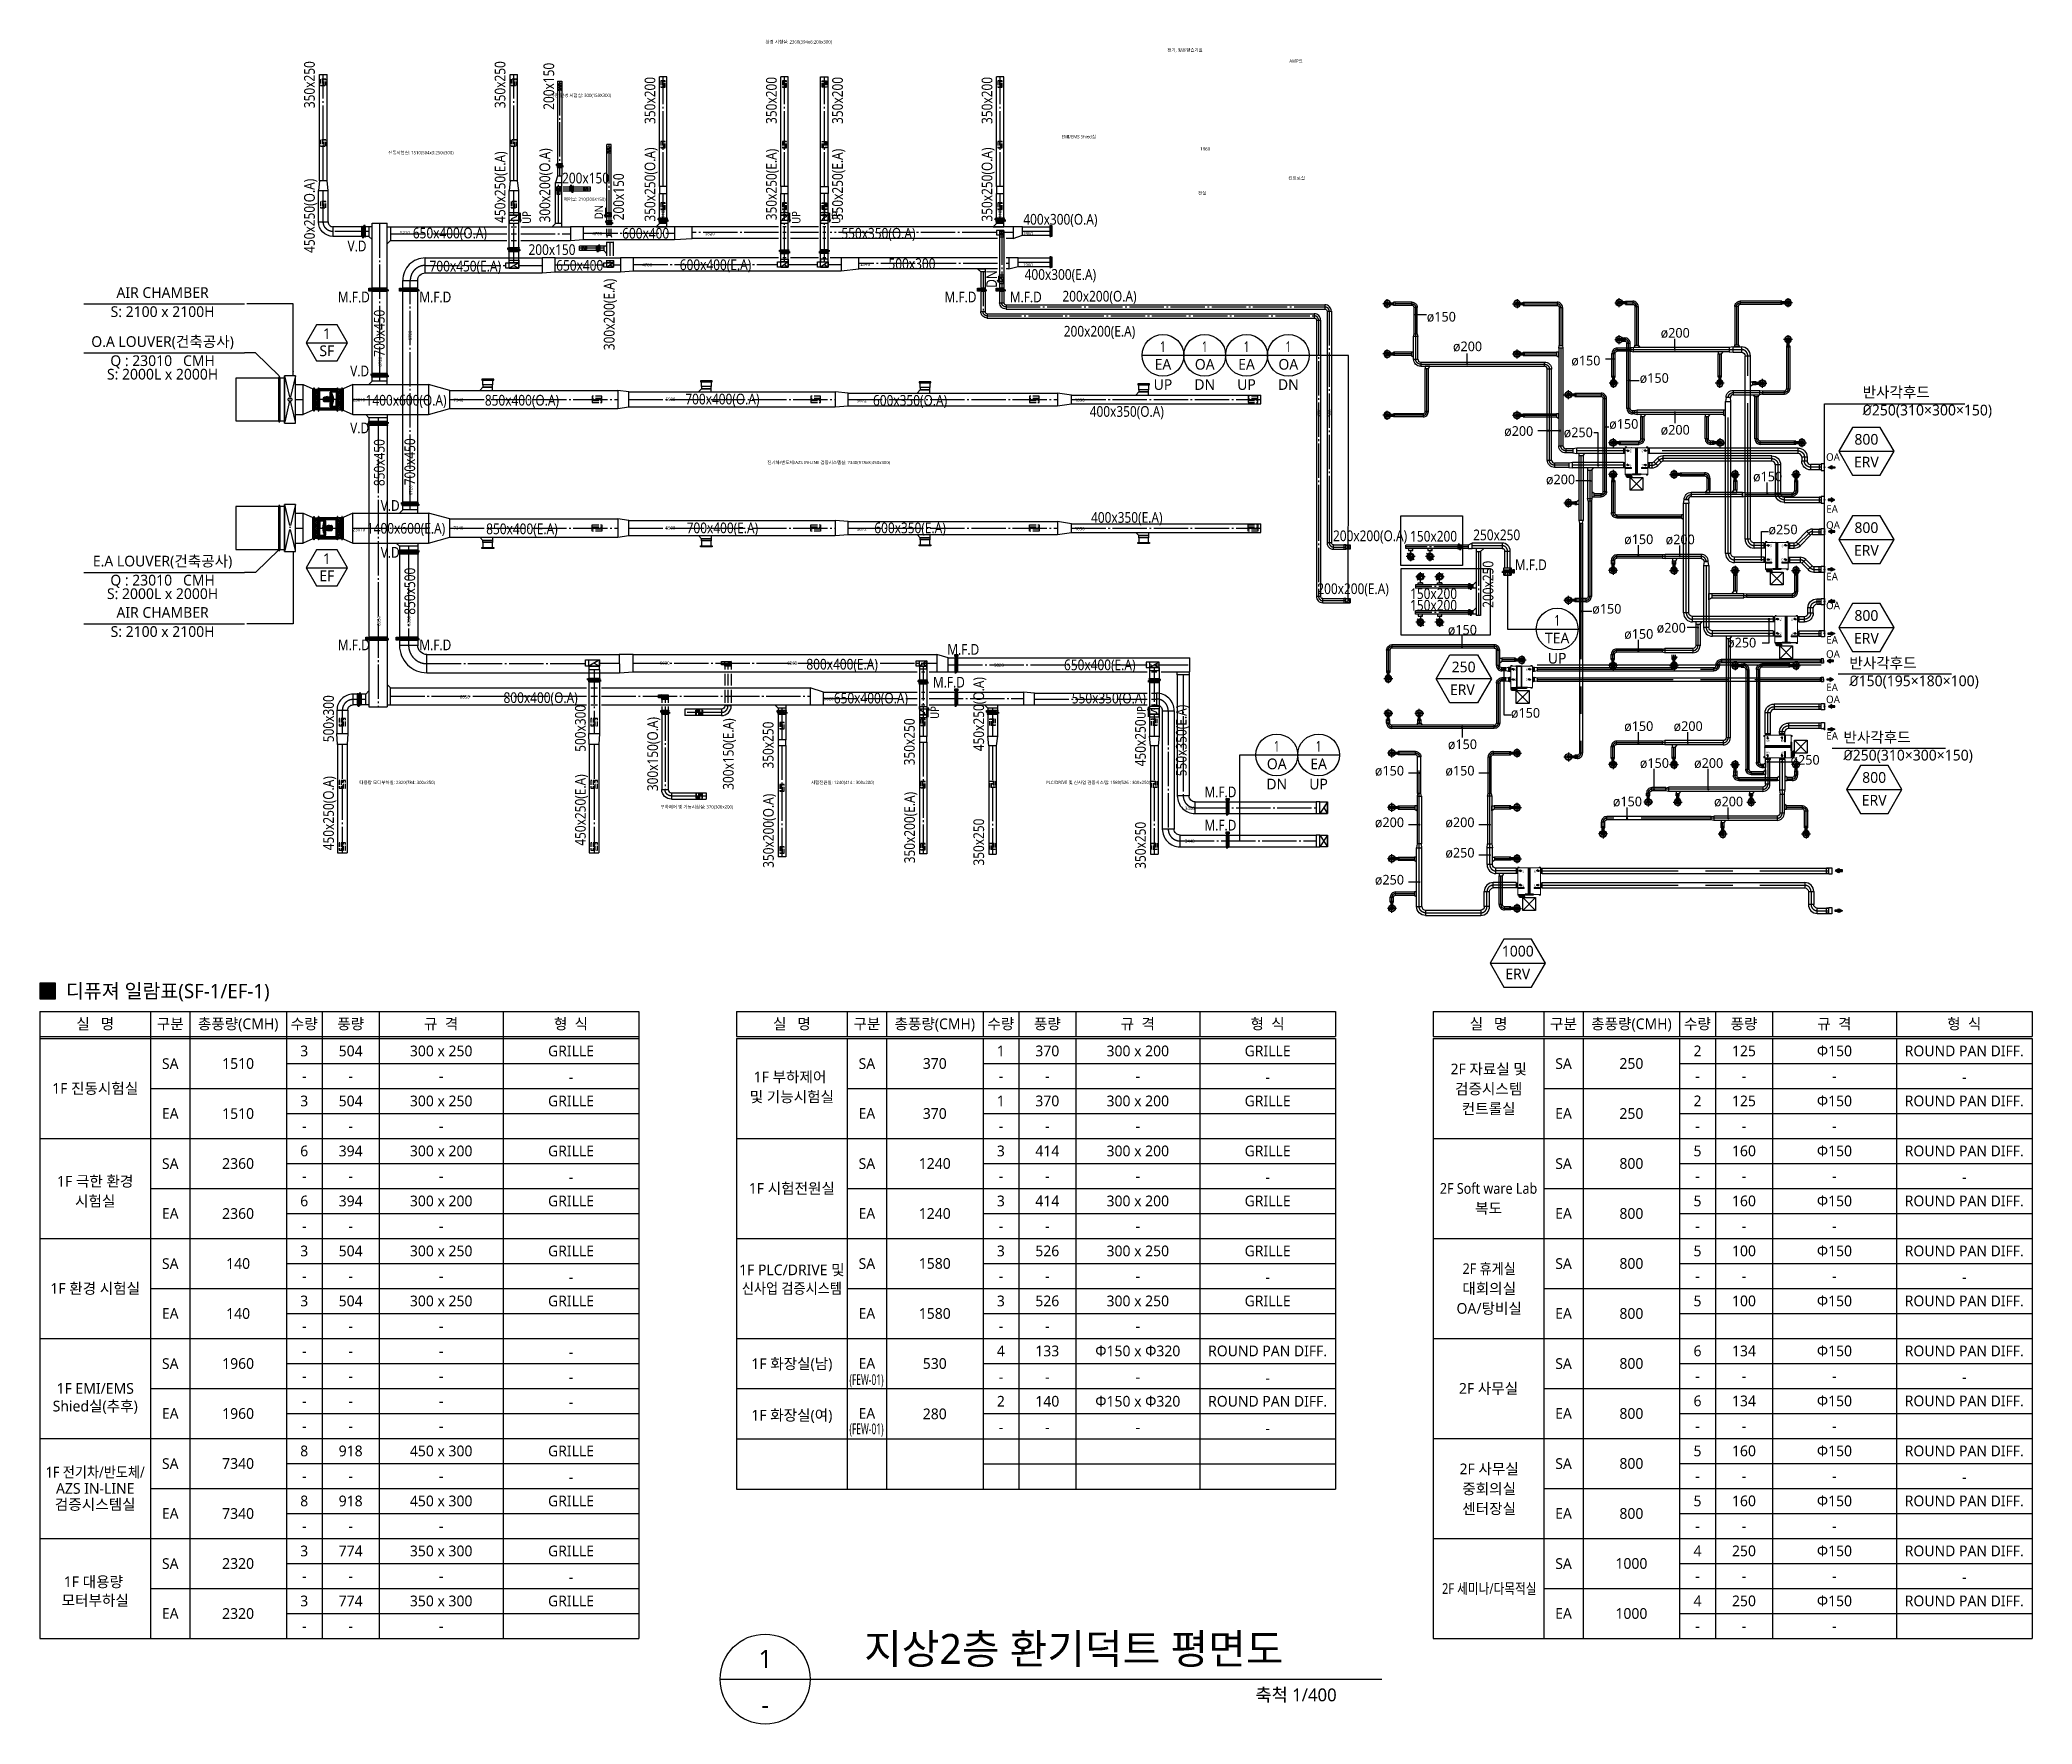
# Model space of a CAD drawing. Header units: millimetres. Extents: x 61566 to 667441, y 0 to 118800.
# Drawn here: x 366231 to 459175, y 5600 to 84176 of the extents above; entities that cross this region are included whole.
import ezdxf
from ezdxf.enums import TextEntityAlignment as Align

# ---------------------------------------------------------------- set-up
doc = ezdxf.new("R2010")
doc.units = ezdxf.units.MM
doc.header["$LTSCALE"] = 200
for name, pattern in [('CEN6', [12, 10, -0.75, 0.5, -0.75]), ('CENTER', [50.8, 31.75, -6.35, 6.35, -6.35]), ('H6', [6.5, 5, -1.5]), ('PHANTOM', [25, 20, -1, 1, -1, 1, -1])]:
    doc.linetypes.add(name, pattern=pattern)
doc.layers.get('DEFPOINTS').update_dxf_attribs({"color": 137})
for name, color, linetype in [('1 EA', 3, 'Continuous'), ('1 EDF', 7, 'Continuous'), ('1 MFD', 11, 'Continuous'), ('1 OA', 4, 'Continuous'), ('1 VD', 1, 'Continuous'), ('AA-MKXS', 3, 'Continuous'), ('DI', 1, 'Continuous'), ('DUCT', 7, 'Continuous'), ('EQ', 11, 'Continuous'), ('LG-DIFF', 30, 'Continuous'), ('LG-TEXT', 2, 'Continuous'), ('LG-장비번호', 7, 'Continuous'), ('LG-환기', 2, 'Continuous'), ('TE', 2, 'Continuous'), ('TEXT', 3, 'Continuous'), ('WALL-D', 3, 'Continuous'), ('환기(RA)', 2, 'Continuous'), ('환기(SA)', 3, 'Continuous'), ('환기유니트', 6, 'Continuous')]:
    doc.layers.add(name, color=color, linetype=linetype)
doc.styles.add('ACISOGDT', font='amgdt.shx')
doc.styles.add('GHS_DIM', font='romans.shx', dxfattribs={"width": 0.7, "bigfont": 'ghs.shx'})
doc.styles.add('LG전자', font='malgun.ttf')
doc.styles.add('SUNJIN', font='malgun.ttf')
doc.styles.add('스타일1', font='malgun.ttf')
doc.dimstyles.new('LEADER50', dxfattribs={"dimscale": 0, "dimtxt": 100, "dimasz": 100, "dimexe": 50, "dimexo": 50, "dimgap": 40, "dimtad": 1, "dimdec": 0, "dimdsep": 46, "dimtxsty": 'GHS_DIM', "dimcen": 2.5, "dimclrd": 1, "dimclre": 1, "dimclrt": 2, "dimadec": 0, "dimazin": 0, "dimtfac": 1, "dimtdec": 0, "dimtofl": 0, "dimtmove": 0, "dimatfit": 3, "dimfxl": 30, "dimtvp": 1, "dimtolj": 1, "dimtzin": 0, "dimarcsym": 0})
pattern_1 = [(225, (493525.115, 105765.863), (44.194174, -44.194174), []), (315, (493525.115, 105765.863), (44.194174, 44.194174), [])]
pattern_2 = [(225, (493525.115, 111765.863), (44.194174, -44.194174), []), (315, (493525.115, 111765.863), (44.194174, 44.194174), [])]

msp = doc.modelspace()

# ---------------------------------------------------------------- texts
at = {"layer": '1 EA', "style": 'SUNJIN', "width": 0.85}
for s, height, p in [('350x250', 500, (387699.6, 82085.1)), ('350x200', 500, (400356.7, 81349.1)), ('350x200', 500, (403443.3, 81349.1)), ('350x250(E.A)', 500, (400356.7, 77426.7)), ('350x250(E.A)', 500, (403443.3, 77426.7)), ('450x250(E.A)', 500, (387699.6, 77305.6)), ('200x150', 500, (393229, 76852.4)), ('DN', 400, (392307.2, 76138.8)), ('UP', 400, (388938.9, 75889.3)), ('UP', 400, (401513.3, 75889.3)), ('UP', 400, (403374.4, 75889.3)), ('300x200(E.A)', 500, (392790.4, 71365.4)), ('700x450', 500, (383489.9, 64490)), ('850x500', 500, (383489.9, 58453.9)), ('200x250', 500, (433791.3, 58775.5)), ('500x300', 500, (391446.2, 52056.6)), ('UP', 400, (407980.4, 52797.7)), ('UP', 400, (417614.8, 52796)), ('550x350(E.A)', 500, (419479.7, 51489.8)), ('300x150(E.A)', 500, (398348.2, 50856.6)), ('350x250', 500, (406794.8, 51426.6)), ('450x250', 500, (417575.5, 51379.6)), ('450x250(E.A)', 500, (391446.2, 48246.6)), ('350x200(E.A)', 500, (406804.8, 47426.6)), ('350x250', 500, (417575.5, 46600.1))]:
    msp.add_text(s, height=height, rotation=90, dxfattribs=at).set_placement(p, align=Align.MIDDLE_CENTER)
for s, p in [('200x150', (390123.4, 74389.3)), ('700x450(E.A)', (386079.1, 73619)), ('650x400', (391417.4, 73655.8)), ('600x400(E.A)', (397752.1, 73684.1)), ('500x300', (406917.7, 73729.8)), ('400x300(E.A)', (413839.5, 73230.2)), ('200x200(E.A)', (415665, 70581.1)), ('1400x600(E.A)', (383316, 61387.7)), ('850x400(E.A)', (388721.8, 61363.7)), ('700x400(E.A)', (398072.8, 61407.8)), ('600x350(E.A)', (406828.3, 61407.8)), ('400x350(E.A)', (416938.5, 61895.2)), ('150x200', (431250.5, 61017.2)), ('250x250', (434195.8, 61081.6)), ('200x200(E.A)', (427495.5, 58570.9)), ('150x200', (431250.5, 58340.6)), ('150x200', (431250.5, 57798.2)), ('800x400(E.A)', (403658.3, 55047.8)), ('650x400(E.A)', (415678.3, 55017.8))]:
    msp.add_text(s, height=500, dxfattribs=at).set_placement(p, align=Align.MIDDLE_CENTER)
at = {"layer": '1 MFD', "style": 'SUNJIN', "width": 0.85}
for p in [(380879.9, 72179.2), (384679.9, 72179.2), (409179.6, 72179.2), (412226.4, 72179.2), (435786.3, 59688.9), (380879.9, 55949.2), (384679.9, 55949.2), (409309.9, 55739.2), (408639.9, 54209.2), (421305.8, 49089.2), (421305.8, 47539.2)]:
    msp.add_text('M.F.D', height=500, dxfattribs=at).set_placement(p, align=Align.MIDDLE_CENTER)
at = {"layer": '1 OA', "style": 'SUNJIN', "width": 0.85}
for s, p in [('350x250', (378808.2, 82085.1)), ('200x150', (389974, 82009.2)), ('350x200', (394694.3, 81349.1)), ('350x200', (410417.1, 81349.1)), ('300x200(O.A)', (389788.6, 77388)), ('350x250(O.A)', (394694.3, 77426.7)), ('350x250(O.A)', (410417.1, 77426.7)), ('450x250(O.A)', (378808.2, 75966.6)), ('DN', (410632.3, 73021.4)), ('700x450', (382065.9, 70490)), ('850x450', (382065.9, 64453.9)), ('450x250(O.A)', (410029.5, 52718.7)), ('500x300', (379698.2, 52506.6)), ('300x150(O.A)', (394818.2, 50856.6)), ('350x250', (400208.2, 51276.6)), ('450x250(O.A)', (379698.2, 48096.6)), ('350x200(O.A)', (400218.2, 47276.6)), ('350x250', (410029.5, 46750.1))]:
    msp.add_text(s, height=500, rotation=90, dxfattribs=at).set_placement(p, align=Align.MIDDLE_CENTER)
for s, p in [('200x150', (391688.9, 77728)), ('650x400(O.A)', (385360.1, 75163.8)), ('600x400', (394494.5, 75151.9)), ('550x350(O.A)', (405352.1, 75151.9)), ('400x300(O.A)', (413839.5, 75805.4)), ('200x200(O.A)', (415665, 72216.3)), ('1400x600(O.A)', (383316, 67363.7)), ('850x400(O.A)', (388721.8, 67363.7)), ('700x400(O.A)', (398072.8, 67418.2)), ('600x350(O.A)', (406828.3, 67356.4)), ('400x350(O.A)', (416938.5, 66840.4)), ('200x200(O.A)', (428288.2, 61038.6)), ('800x400(O.A)', (389592.6, 53487.8)), ('650x400(O.A)', (405002.3, 53467.8)), ('550x350(O.A)', (416102.3, 53467.8))]:
    msp.add_text(s, height=500, dxfattribs=at).set_placement(p, align=Align.MIDDLE_CENTER)
at = {"layer": '1 VD', "style": 'SUNJIN', "width": 0.85}
for p in [(381026.7, 74558.6), (381150.3, 68728.5), (381150.3, 66071.5), (382574.3, 62453.5), (382574.3, 60267.6)]:
    msp.add_text('V.D', height=500, dxfattribs=at).set_placement(p, align=Align.MIDDLE_CENTER)
at = {"layer": 'AA-MKXS', "linetype": 'Continuous', "style": '스타일1'}
msp.add_text('지상2층 환기덕트 평면도', height=1400, dxfattribs=at).set_placement((404687, 8409.3))
msp.add_text('1', height=840, dxfattribs=at).set_placement((400073.8, 8224), align=Align.CENTER)
msp.add_text('축척 1/400', height=600, dxfattribs=at).set_placement((426729.7, 6964.9), align=Align.MIDDLE_RIGHT)
at = {"layer": 'AA-MKXS', "style": '스타일1'}
msp.add_text('-', height=840, dxfattribs=at).set_placement((400066.6, 6499.4), align=Align.MIDDLE)
at = {"layer": 'DEFPOINTS', "style": 'SUNJIN'}
for s, height, p in [('환경 시험실: 2360(394x6:200x300)', 150, (400080, 84080.4)), ('전기, 항온항습기실', 150, (418828.3, 83697.4)), ('AMP실', 150, (424522.5, 83190.7)), ('극한 환경 시험실: 300(150X300)', 150, (390059.5, 81587.7)), ('진동시험실: 1510(504x3:250x300)', 150, (382479.5, 78914.7)), ('EMI/EMS Shied실', 150, (413900.5, 79659.6)), ('1960', 150, (420369.3, 79091)), ('컨트로실', 150, (424477.2, 77731.3)), ('제어룸: 210(200X150)', 150, (390672.1, 76741.3)), ('전실', 150, (420266.3, 77030.9)), ('5210', 150, (383035.7, 75178.5)), ('4700', 150, (392003, 75138.3)), ('3520', 150, (397261.9, 75138.3)), ('1960', 150, (412098.2, 75138.3)), ('4700', 150, (394336.8, 73680)), ('2340', 150, (404506.6, 73707.8)), ('1960', 150, (412098.2, 73680)), ('23010', 150, (380832.2, 67384.8)), ('7340', 150, (385531.4, 67373.4)), ('5508', 150, (395425.6, 67409.7)), ('3672', 150, (404340.7, 67347.9)), ('1836', 150, (414512.6, 67373.6)), ('전기차/반도체/AZS IN-LINE 검증시스템실: 7340(918x8:450x300)', 150, (400164.4, 64458)), ('23010', 150, (380832.2, 61328)), ('7340', 150, (385531.4, 61399.1)), ('5508', 150, (395425.6, 61409.7)), ('3672', 150, (404340.7, 61347.9)), ('1836', 150, (414512.6, 61373.6)), ('2060', 100, (434514.4, 59408)), ('6630', 150, (395153.8, 55102.9)), ('6260', 150, (401103.8, 55102.9)), ('5020', 150, (410743.8, 55002.9)), ('6630', 150, (385823.8, 53522.9)), ('5020', 150, (402803.8, 53442.9)), ('대용량 모터부하실: 2320(784: 300x350)', 150, (381141.4, 49532.9)), ('시험전원실: 1240(414 : 300x200)', 150, (402204, 49532.9)), ('PLC/DRIVE 및 신사업 검증시스템: 1580(526 : 300x250)', 150, (413173.8, 49532.9)), ('부하제어 및 기능시험실: 370(300x200)', 150, (395185, 48392.6)), ('3440', 150, (419649.8, 48322.9)), ('3440', 150, (419649.8, 46792.9))]:
    msp.add_text(s, height=height, dxfattribs=at).set_placement(p, align=Align.MIDDLE_LEFT)
for s, p in [('1180', (395308.2, 75867.3)), ('1180', (400970.7, 75867.3)), ('1180', (402829.3, 75867.3)), ('1180', (411031.1, 75867.3)), ('6720', (383506.3, 70156.1)), ('6720', (382106, 68932.9)), ('380', (425874, 66587.8)), ('380', (426405.6, 66587.8)), ('6720', (383530, 62932.9)), ('8950', (382042.8, 56841.1)), ('8950', (383446.3, 56841.1))]:
    msp.add_text(s, height=150, rotation=90, dxfattribs=at).set_placement(p, align=Align.MIDDLE_LEFT)
at = {"layer": 'LG-TEXT', "color": 2, "style": 'LG전자'}
for s, p in [('OA', (449559.9, 64713.4)), ('EA', (449568.3, 62291.7)), ('OA', (449559.9, 61541.1)), ('EA', (449568.3, 59138.1)), ('OA', (449559.9, 57790.8)), ('EA', (449568.3, 56184.6)), ('OA', (449559.9, 55523.2)), ('EA', (449568.3, 53970.5)), ('OA', (449559.9, 53407.7)), ('EA', (449568.3, 51708.6))]:
    msp.add_text(s, height=350, dxfattribs=at).set_placement(p, align=Align.MIDDLE_LEFT)
at = {"layer": 'LG-TEXT', "char_height": 500, "attachment_point": 1, "style": 'LG전자'}
for s, insert in [('반사각후드\\P{\\fISOCPEUR|b0|i0|c129|p34;%%C}250(310×300×150)', (451265.1, 67987.8)), ('반사각후드\\P{\\fISOCPEUR|b0|i0|c129|p34;%%C}150(195×180×100)', (450646.8, 55355.3)), ('반사각후드\\P{\\fISOCPEUR|b0|i0|c129|p34;%%C}250(310×300×150)', (450370.4, 51889.5))]:
    msp.add_mtext(s, dxfattribs=dict(at, insert=insert))
at = {"layer": 'LG-장비번호', "color": 2, "style": 'LG전자'}
for s, p in [('800', (451442.6, 65539.3)), ('ERV', (451442.6, 64477.3)), ('800', (451442.6, 61419)), ('ERV', (451442.6, 60357)), ('800', (451442.6, 57322.4)), ('ERV', (451442.6, 56260.4)), ('250', (432651.8, 54919.3)), ('ERV', (432595.8, 53857.3)), ('800', (451805.3, 49763.3)), ('ERV', (451805.3, 48701.3)), ('1000', (435179, 41662.2)), ('ERV', (435179, 40600.2))]:
    msp.add_text(s, height=500, dxfattribs=at).set_placement(p, align=Align.MIDDLE_CENTER)
at = {"layer": 'TE', "color": 2, "style": 'SUNJIN'}
for s, p in [('AIR CHAMBER', (371956.1, 72386)), ('S: 2100 x 2100H', (371956.1, 71496)), ('1', (379620.6, 70465.9)), ('O.A LOUVER(건축공사)', (371956.1, 70099.2)), ('SF', (379620.6, 69669.4)), ('S: 2000L x 2000H', (371956.1, 68578.4)), ('Q : 23010   CMH', (371956.1, 69209.3)), ('E.A LOUVER(건축공사)', (371956.1, 59859.5)), ('1', (379620.6, 59968.6)), ('S: 2000L x 2000H', (371956.1, 58338.7)), ('Q : 23010   CMH', (371956.1, 58969.6)), ('EF', (379620.6, 59172.1)), ('AIR CHAMBER', (371956.1, 57462.2)), ('S: 2100 x 2100H', (371956.1, 56572.2)), ('3', (378564.1, 37006.6)), ('504', (380730.8, 37006.6)), ('300 x 250', (384953, 37006.6)), ('GRILLE', (391008.6, 37005.8)), ('1', (411063.9, 37008.3)), ('370', (413230.5, 37008.3)), ('300 x 200', (417452.8, 37008.3)), ('GRILLE', (423508.3, 37007.5)), ('2', (443563.6, 37008.3)), ('125', (445730.3, 37008.3)), ('Φ150', (449952.5, 37008.3)), ('ROUND PAN DIFF.', (456008, 37007.5)), ('SA', (372314.1, 36414)), ('1510', (375480.8, 36419.9)), ('SA', (404813.9, 36415.7)), ('370', (407980.5, 36421.6)), ('2F 자료실 및', (433820.4, 36164.6)), ('SA', (437313.6, 36415.7)), ('250', (440480.3, 36421.6)), ('1F 진동시험실', (368814.1, 35256.6)), ('-', (378564.1, 35838.3)), ('-', (380730.8, 35838.3)), ('-', (384953, 35838.3)), ('-', (391008.6, 35791.3)), ('1F 부하제어 ', (401313.9, 35793.9)), ('-', (411063.9, 35839.9)), ('-', (413230.5, 35839.9)), ('-', (417452.8, 35839.9)), ('-', (423508.3, 35793)), ('검증시스템', (433820.4, 35237.6)), ('-', (443563.6, 35839.9)), ('-', (445730.3, 35839.9)), ('-', (449952.5, 35839.9)), ('-', (456008, 35793)), ('및 기능시험실', (401313.9, 34866.9)), ('컨트롤실', (433820.4, 34310.5)), ('6', (378564.1, 32341.6)), ('394', (380730.8, 32341.6)), ('300 x 200', (384953, 32341.6)), ('GRILLE', (391008.6, 32340.8)), ('3', (411063.9, 32343.3)), ('414', (413230.5, 32343.3)), ('300 x 200', (417452.8, 32343.3)), ('GRILLE', (423508.3, 32342.5)), ('5', (443563.6, 32343.3)), ('160', (445730.3, 32343.3)), ('Φ150', (449952.5, 32343.3)), ('ROUND PAN DIFF.', (456008, 32342.5)), ('SA', (372314.1, 31749)), ('2360', (375480.8, 31754.9)), ('SA', (404813.9, 31750.7)), ('1240', (407980.5, 31756.6)), ('SA', (437313.6, 31750.7)), ('800', (440480.3, 31756.6)), ('1F 극한 환경', (368814.1, 30926.4)), ('-', (378564.1, 31173.3)), ('-', (380730.8, 31173.3)), ('-', (384953, 31173.3)), ('-', (391008.6, 31126.3)), ('1F 시험전원실', (401313.9, 30593.3)), ('-', (411063.9, 31175)), ('-', (413230.5, 31175)), ('-', (417452.8, 31175)), ('-', (423508.3, 31128)), ('-', (443563.6, 31175)), ('-', (445730.3, 31175)), ('-', (449952.5, 31175)), ('-', (456008, 31128)), ('시험실', (368814.1, 29999.3)), ('복도', (433813.6, 29665.4)), ('3', (378564.1, 27676.6)), ('504', (380730.8, 27676.6)), ('300 x 250', (384953, 27676.6)), ('GRILLE', (391008.6, 27675.8)), ('3', (411063.9, 27678.3)), ('526', (413230.5, 27678.3)), ('300 x 250', (417452.8, 27678.3)), ('GRILLE', (423508.3, 27677.5)), ('5', (443563.6, 27678.3)), ('100', (445730.3, 27678.3)), ('Φ150', (449952.5, 27678.3)), ('ROUND PAN DIFF.', (456008, 27677.5)), ('SA', (372314.1, 27084)), ('140', (375480.8, 27089.9)), ('1F PLC/DRIVE 및', (401313.9, 26793.6)), ('SA', (404813.9, 27085.7)), ('1580', (407980.5, 27091.6)), ('SA', (437313.6, 27085.7)), ('800', (440480.3, 27091.6)), ('1F 환경 시험실', (368814.1, 25926.6)), ('-', (378564.1, 26508.3)), ('-', (380730.8, 26508.3)), ('-', (384953, 26508.3)), ('-', (391008.6, 26461.3)), ('-', (411063.9, 26510)), ('-', (413230.5, 26510)), ('-', (417452.8, 26510)), ('-', (423508.3, 26463)), ('대회의실', (433845.4, 25921.9)), ('-', (443563.6, 26510)), ('-', (445730.3, 26510)), ('-', (449952.5, 26510)), ('-', (456008, 26463)), ('OA/탕비실', (433845.4, 24994.8)), ('6', (443563.6, 23013.3)), ('134', (445730.3, 23013.3)), ('Φ150', (449952.5, 23013.3)), ('ROUND PAN DIFF.', (456008, 23012.5)), ('SA', (372314.1, 22419)), ('1960', (375480.8, 22425)), ('-', (378564.1, 23011.6)), ('-', (380730.8, 23008.3)), ('-', (384953, 23008.3)), ('-', (391008.6, 22961.3)), ('1F 화장실(남)', (401313.9, 22415.7)), ('SA', (437313.6, 22420.7)), ('800', (440480.3, 22426.6)), ('1F EMI/EMS', (368814.1, 21261.6)), ('-', (378564.1, 21843.3)), ('-', (380730.8, 21843.3)), ('-', (384953, 21843.3)), ('-', (391008.6, 21796.3)), ('2F 사무실', (433813.6, 21262.5)), ('-', (443563.6, 21845)), ('-', (445730.3, 21845)), ('-', (449952.5, 21845)), ('-', (456008, 21798)), ('Shied실(추후)', (368814.1, 20437.6)), ('-', (380730.8, 20676.6)), ('-', (384953, 20676.6)), ('-', (391008.6, 20629.7)), ('1F 화장실(여)', (401313.9, 20013.5)), ('8', (378564.1, 18346.7)), ('918', (380730.8, 18346.7)), ('450 x 300', (384953, 18346.7)), ('GRILLE', (391008.6, 18345.8)), ('5', (443563.6, 18348.3)), ('160', (445730.3, 18348.3)), ('Φ150', (449952.5, 18348.3)), ('ROUND PAN DIFF.', (456008, 18347.5)), ('SA', (372314.1, 17754)), ('7340', (375480.8, 17760)), ('2F 사무실', (433842.6, 17508.1)), ('SA', (437313.6, 17755.7)), ('800', (440480.3, 17761.6)), ('AZS IN-LINE', (368814.1, 16596.7)), ('-', (378564.1, 17178.3)), ('-', (380730.8, 17178.3)), ('-', (384953, 17178.3)), ('-', (391008.6, 17131.4)), ('중회의실', (433842.6, 16581)), ('-', (443563.6, 17180)), ('-', (445730.3, 17180)), ('-', (449952.5, 17180)), ('-', (456008, 17133)), ('검증시스템실', (368814.1, 15849.9)), ('센터장실', (433842.6, 15654)), ('SA', (372314.1, 13089.1)), ('2320', (375480.8, 13095)), ('3', (378564.1, 13681.7)), ('774', (380730.8, 13681.7)), ('350 x 300', (384953, 13681.7)), ('GRILLE', (391008.6, 13680.8)), ('SA', (437313.6, 13090.7)), ('1000', (440480.3, 13096.7)), ('4', (443563.6, 13683.3)), ('250', (445730.3, 13683.3)), ('Φ150', (449952.5, 13683.3)), ('ROUND PAN DIFF.', (456008, 13682.5)), ('1F 대용량 ', (368814.1, 12240.7)), ('-', (378564.1, 12513.3)), ('-', (380730.8, 12513.3)), ('-', (384953, 12513.3)), ('-', (391008.6, 12466.4)), ('-', (443563.6, 12515)), ('-', (445730.3, 12515)), ('-', (449952.5, 12515)), ('-', (456008, 12468)), ('모터부하실', (368814.1, 11375.4))]:
    msp.add_text(s, height=500, dxfattribs=at).set_placement(p, align=Align.MIDDLE_CENTER)
at = {"layer": 'TE', "style": 'SUNJIN', "width": 0.7}
for p in [(418625.2, 69861.8), (420575.2, 69861.8), (422525.2, 69861.8), (424475.2, 69861.8), (437016, 57093.7), (423935, 51222.3), (425885, 51222.3)]:
    msp.add_text('1', height=500, dxfattribs=at).set_placement(p, align=Align.MIDDLE_CENTER)
at = {"layer": 'TE', "style": 'SUNJIN'}
for s, p in [('EA', (418625.2, 69038.1)), ('OA', (420575.2, 69038.1)), ('EA', (422525.2, 69038.1)), ('OA', (424475.2, 69038.1)), ('UP', (418625.2, 68095.5)), ('DN', (420575.2, 68095.5)), ('UP', (422525.2, 68095.5)), ('DN', (424475.2, 68095.5)), ('TEA', (437016, 56270)), ('UP', (437016, 55327.5)), ('OA', (423935, 50398.7)), ('EA', (425885, 50398.7)), ('DN', (423935, 49456.1)), ('UP', (425885, 49456.1))]:
    msp.add_text(s, height=500, dxfattribs=at).set_placement(p, align=Align.MIDDLE_CENTER)
at = {"layer": 'TE', "color": 3, "style": 'SUNJIN'}
msp.add_text('디퓨져 일람표(SF-1/EF-1)', height=666.667, dxfattribs=at).set_placement((367446.1, 39801.8), align=Align.MIDDLE_LEFT)
for s, p in [('실   명', (368814.1, 38270.5)), ('구분', (372314.1, 38270.5)), ('총풍량(CMH)', (375480.8, 38270.5)), ('수량', (378564.1, 38270.5)), ('풍량', (380730.8, 38270.5)), ('규  격', (384953, 38270.5)), ('형  식', (391008.6, 38270.5)), ('실   명', (401313.9, 38270.5)), ('구분', (404813.9, 38270.5)), ('총풍량(CMH)', (407980.5, 38270.5)), ('수량', (411063.9, 38270.5)), ('풍량', (413230.5, 38270.5)), ('규  격', (417452.8, 38270.5)), ('형  식', (423508.3, 38270.5)), ('실   명', (433813.6, 38270.5)), ('구분', (437313.6, 38270.5)), ('총풍량(CMH)', (440480.3, 38270.5)), ('수량', (443563.6, 38270.5)), ('풍량', (445730.3, 38270.5)), ('규  격', (449952.5, 38270.5)), ('형  식', (456008, 38270.5))]:
    msp.add_text(s, height=500, dxfattribs=at).set_placement(p, align=Align.MIDDLE_CENTER)
at = {"layer": 'TE', "color": 7, "style": 'SUNJIN'}
for s, p in [('3', (378564.1, 34673.3)), ('504', (380730.8, 34673.3)), ('300 x 250', (384953, 34673.3)), ('GRILLE', (391008.6, 34673.3)), ('1', (411063.9, 34675)), ('370', (413230.5, 34675)), ('300 x 200', (417452.8, 34675)), ('GRILLE', (423508.3, 34675)), ('2', (443563.6, 34675)), ('125', (445730.3, 34675)), ('Φ150', (449952.5, 34675)), ('ROUND PAN DIFF.', (456008, 34675)), ('EA', (372314.1, 34089.9)), ('1510', (375480.8, 34086.6)), ('-', (378564.1, 33504.9)), ('-', (380730.8, 33504.9)), ('-', (384953, 33504.9)), ('EA', (404813.9, 34091.6)), ('370', (407980.5, 34088.3)), ('-', (411063.9, 33506.6)), ('-', (413230.5, 33506.6)), ('-', (417452.8, 33506.6)), ('EA', (437313.6, 34091.6)), ('250', (440480.3, 34088.3)), ('-', (443563.6, 33506.6)), ('-', (445730.3, 33506.6)), ('-', (449952.5, 33506.6)), ('6', (378564.1, 30008.3)), ('394', (380730.8, 30008.3)), ('300 x 200', (384953, 30008.3)), ('GRILLE', (391008.6, 30008.3)), ('3', (411063.9, 30010)), ('414', (413230.5, 30010)), ('300 x 200', (417452.8, 30010)), ('GRILLE', (423508.3, 30010)), ('5', (443563.6, 30010)), ('160', (445730.3, 30010)), ('Φ150', (449952.5, 30010)), ('ROUND PAN DIFF.', (456008, 30010)), ('EA', (372314.1, 29425)), ('2360', (375480.8, 29421.6)), ('EA', (404813.9, 29426.6)), ('1240', (407980.5, 29423.3)), ('EA', (437313.6, 29426.6)), ('800', (440480.3, 29423.3)), ('-', (378564.1, 28839.9)), ('-', (380730.8, 28839.9)), ('-', (384953, 28839.9)), ('-', (411063.9, 28841.6)), ('-', (413230.5, 28841.6)), ('-', (417452.8, 28841.6)), ('-', (443563.6, 28841.6)), ('-', (445730.3, 28841.6)), ('-', (449952.5, 28841.6)), ('3', (378564.1, 25343.3)), ('504', (380730.8, 25343.3)), ('300 x 250', (384953, 25343.3)), ('GRILLE', (391008.6, 25343.3)), ('3', (411063.9, 25345)), ('526', (413230.5, 25345)), ('300 x 250', (417452.8, 25345)), ('GRILLE', (423508.3, 25345)), ('5', (443563.6, 25345)), ('100', (445730.3, 25345)), ('Φ150', (449952.5, 25345)), ('ROUND PAN DIFF.', (456008, 25345)), ('EA', (372314.1, 24760)), ('140', (375480.8, 24756.6)), ('EA', (404813.9, 24761.6)), ('1580', (407980.5, 24758.3)), ('EA', (437313.6, 24761.6)), ('800', (440480.3, 24758.3)), ('-', (378564.1, 24175)), ('-', (380730.8, 24175)), ('-', (384953, 24175)), ('4', (411063.9, 23011.6)), ('-', (411063.9, 24176.6)), ('133', (413230.5, 23011.6)), ('-', (413230.5, 24176.6)), ('Φ150 x Φ320', (417452.8, 23011.6)), ('-', (417452.8, 24176.6)), ('ROUND PAN DIFF.', (423508.3, 23011.6)), ('EA', (404813.9, 22430)), ('530', (407980.5, 22425)), ('-', (411063.9, 21803.1)), ('-', (413230.5, 21803.1)), ('-', (417452.8, 21803.1)), ('-', (423508.3, 21756.1)), ('-', (378564.1, 20678.3)), ('2', (411063.9, 20663.2)), ('140', (413230.5, 20663.2)), ('Φ150 x Φ320', (417452.8, 20663.2)), ('ROUND PAN DIFF.', (423508.3, 20663.2)), ('6', (443563.6, 20680)), ('134', (445730.3, 20680)), ('Φ150', (449952.5, 20680)), ('ROUND PAN DIFF.', (456008, 20680)), ('EA', (372314.1, 20095)), ('1960', (375480.8, 20091.6)), ('EA', (404813.9, 20096.7)), ('280', (407980.5, 20076.5)), ('EA', (437313.6, 20096.7)), ('800', (440480.3, 20093.3)), ('-', (378564.1, 19510)), ('-', (380730.8, 19510)), ('-', (384953, 19510)), ('-', (411063.9, 19454.6)), ('-', (413230.5, 19454.6)), ('-', (417452.8, 19454.6)), ('-', (423508.3, 19407.7)), ('-', (443563.6, 19511.6)), ('-', (445730.3, 19511.6)), ('-', (449952.5, 19511.6)), ('8', (378564.1, 16013.3)), ('918', (380730.8, 16013.3)), ('450 x 300', (384953, 16013.3)), ('GRILLE', (391008.6, 16013.3)), ('5', (443563.6, 16015)), ('160', (445730.3, 16015)), ('Φ150', (449952.5, 16015)), ('ROUND PAN DIFF.', (456008, 16015)), ('EA', (372314.1, 15430)), ('7340', (375480.8, 15426.6)), ('EA', (437313.6, 15431.7)), ('800', (440480.3, 15428.3)), ('-', (378564.1, 14845)), ('-', (380730.8, 14845)), ('-', (384953, 14845)), ('-', (443563.6, 14846.7)), ('-', (445730.3, 14846.7)), ('-', (449952.5, 14846.7)), ('3', (378564.1, 11348.3)), ('774', (380730.8, 11348.3)), ('350 x 300', (384953, 11348.3)), ('GRILLE', (391008.6, 11348.3)), ('4', (443563.6, 11350)), ('250', (445730.3, 11350)), ('Φ150', (449952.5, 11351.7)), ('ROUND PAN DIFF.', (456008, 11350)), ('EA', (372314.1, 10765)), ('2320', (375480.8, 10761.6)), ('EA', (437313.6, 10766.7)), ('1000', (440480.3, 10763.3)), ('-', (378564.1, 10180)), ('-', (380730.8, 10180)), ('-', (384953, 10180)), ('-', (443563.6, 10181.7)), ('-', (445730.3, 10181.7)), ('-', (449952.5, 10181.7))]:
    msp.add_text(s, height=500, dxfattribs=at).set_placement(p, align=Align.MIDDLE_CENTER)
at = {"layer": 'TE', "color": 2, "style": 'SUNJIN'}
for s, width, p in [('2F Soft ware Lab', 0.9, (433813.6, 30592.5)), ('2F 휴게실', 0.9, (433845.4, 26848.9)), ('신사업 검증시스템', 0.9, (401313.9, 25928.3)), ('1F 전기차/반도체/', 0.9, (368814.1, 17356.3)), ('2F 세미나/다목적실', 0.8, (433849.8, 11925))]:
    msp.add_text(s, height=500, dxfattribs=dict(at, width=width)).set_placement(p, align=Align.MIDDLE_CENTER)
at = {"layer": 'TE', "color": 7, "style": 'SUNJIN', "width": 0.6}
for p in [(404795.9, 21672.3), (404795.9, 19376.7)]:
    msp.add_text('(FEW-01)', height=500, dxfattribs=at).set_placement(p, align=Align.MIDDLE_CENTER)
at = {"layer": 'TEXT', "color": 2, "style": 'LG전자'}
for s, p in [('ø150', (430931.2, 71035, 0)), ('ø200', (441842.3, 70283.3, 0)), ('ø200', (432153.6, 69651.2, 0)), ('ø150', (437672.7, 68988.4, 0)), ('ø200', (434541.7, 65702.1, 0)), ('ø250', (437319.2, 65639.2, 0)), ('ø150', (439442.4, 66033.2, 0)), ('ø200', (441842.3, 65759.7, 0)), ('ø200', (436492.5, 63444.1, 0)), ('ø150', (446151.8, 63578.9, 0)), ('ø250', (446872.6, 61109.7, 0)), ('ø150', (440140.4, 60652.2, 0)), ('ø200', (442076, 60645.6, 0)), ('ø150', (438651.9, 57408.9, 0)), ('ø150', (431913.4, 56432.7, 0)), ('ø200', (441657.7, 56523.7, 0)), ('ø150', (440140.4, 56235.8, 0)), ('ø250', (444942.2, 55830.3, 0)), ('ø150', (434857.5, 52552.6, 0)), ('ø150', (440140.4, 51936.2, 0)), ('ø200', (442445.9, 51936.2, 0)), ('ø150', (431915.8, 51089.2, 0)), ('ø150', (428510.7, 49856.7, 0)), ('ø150', (431799.9, 49856.7, 0)), ('ø150', (440872, 50213.5, 0)), ('ø200', (443401.2, 50213.5, 0)), ('ø250', (447900.7, 50363.4, 0)), ('ø150', (439611.5, 48418.4, 0)), ('ø200', (444331, 48418.4, 0)), ('ø200', (428510.7, 47447.2, 0)), ('ø200', (431799.9, 47447.2, 0)), ('ø250', (431799.9, 46031, 0)), ('ø250', (428510.7, 44769.9, 0))]:
    msp.add_text(s, height=450, dxfattribs=at).set_placement(p)
msp.add_text('ø150', height=450, rotation=360, dxfattribs=at).set_placement((440863.8, 68176.1, 0))

# ---------------------------------------------------------------- blocks, each defined once
blk = doc.blocks.new('1 DIL FAN-710')
at = {"layer": 'EQ', "color": 1, "linetype": 'CENTER', "ltscale": 0.25}
blk.add_line((-952, 0), (55, 0), dxfattribs=at)
at = {"layer": 'EQ'}
for p, q in [((-900, 547), (-900, -547)), ((-890, 547), (-900, 547)), ((-900, 500), (0, 500)), ((-894, 449), (-894, 1)), ((-894, 449), (-890, 449)), ((-894, 335), (-551, 335)), ((-893, -449), (-894, 0)), ((-890, 547), (-890, 339)), ((-881, 547), (-890, 547)), ((-890, 490), (-10, 490)), ((-881, 409), (-890, 409)), ((-890, 339), (-551, 339)), ((-881, 547), (-881, 504)), ((-881, 445), (-881, 477)), ((-881, 446), (-881, 409)), ((-864, 481), (-877, 481)), ((-864, 500), (-864, 481)), ((-660, 208), (-635, 315)), ((-660, 206), (-653, 218)), ((-646, 208), (-660, 208)), ((-660, 203), (-660, 34)), ((-581, 203), (-660, 203)), ((-642, 155), (-660, 170)), ((-660, 49), (-581, 49)), ((-660, 34), (-660, 22)), ((-660, 22), (-660, 2)), ((-660, 19), (-615, 19)), ((-660, 19), (-660, -12)), ((-660, 14), (-574, 14)), ((-660, 1), (-660, 14)), ((-660, -200), (-660, 2)), ((-646, 230), (-640, 240)), ((-646, 208), (-620, 208)), ((-646, 203), (-646, 208)), ((-642, 203), (-642, 186)), ((-642, 186), (-620, 186)), ((-642, 155), (-642, 49)), ((-636, 247), (-633, 251)), ((-635, 315), (-591, 315)), ((-633, 251), (-623, 252)), ((-633, 203), (-633, 196)), ((-631, 194), (-620, 194)), ((-628, 203), (-628, 196)), ((-628, 196), (-628, 196)), ((-628, 194), (-628, 191)), ((-628, 191), (-627, 190)), ((-628, 191), (-613, 191)), ((-627, 194), (-627, 190)), ((-627, 190), (-614, 190)), ((-620, 208), (-581, 208)), ((-620, 194), (-610, 194)), ((-598, 186), (-620, 186)), ((-615, 253), (-602, 254)), ((-615, 19), (-615, 14)), ((-614, 194), (-614, 190)), ((-613, 191), (-614, 190)), ((-613, 203), (-613, 196)), ((-613, 191), (-613, 194)), ((-608, 196), (-607, 196)), ((-607, 203), (-607, 196)), ((-598, 203), (-598, 186)), ((-598, 155), (-581, 170)), ((-598, 155), (-598, 49)), ((-595, 255), (-585, 256)), ((-581, 208), (-591, 315)), ((-581, 14), (-581, 203)), ((-574, 19), (-562, 19)), ((-574, 1), (-574, 19)), ((-574, 1), (-574, -17)), ((-562, 1), (-562, 39)), ((-562, 39), (-556, 39)), ((-562, 1), (-562, -36)), ((-551, -338), (-551, 339)), ((-551, -68), (-551, 71)), ((-537, 71), (-551, 71)), ((-537, 71), (-537, 74)), ((-537, 71), (-537, -72)), ((-506, 105), (-495, 105)), ((-499, 1), (-499, 105)), ((-499, 1), (-499, -103)), ((-481, 114), (-495, 105)), ((-482, 104), (-491, 99)), ((-482, 100), (-491, 95)), ((-482, 85), (-491, 81)), ((-482, 81), (-491, 77)), ((-482, 67), (-491, 62)), ((-482, 63), (-491, 58)), ((-482, 48), (-491, 44)), ((-482, 45), (-491, 40)), ((-482, 30), (-491, 25)), ((-482, 26), (-491, 22)), ((-482, 11), (-491, 7)), ((-482, 8), (-491, 3)), ((-481, 114), (-287, 114)), ((-479, 104), (-297, 104)), ((-479, 101), (-297, 101)), ((-479, 86), (-297, 86)), ((-479, 82), (-297, 82)), ((-479, 68), (-297, 68)), ((-479, 64), (-297, 64)), ((-479, 49), (-442, 49)), ((-479, 45), (-443, 45)), ((-479, 31), (-445, 31)), ((-479, 27), (-446, 27)), ((-479, 12), (-448, 12)), ((-479, 9), (-448, 9)), ((-442, 53), (-449, 7)), ((-399, 62), (-431, 62)), ((-399, 47), (-431, 47)), ((-404, 140), (-404, 119)), ((-399, 62), (-366, 62)), ((-399, 47), (-366, 47)), ((-393, 140), (-393, 119)), ((-356, 53), (-349, 7)), ((-355, 49), (-297, 49)), ((-355, 45), (-297, 45)), ((-352, 31), (-297, 31)), ((-352, 27), (-297, 27)), ((-350, 12), (-297, 12)), ((-349, 9), (-297, 9)), ((-297, -111), (-297, 114)), ((-245, -71), (-245, 73)), ((-36, 500), (-36, 481)), ((-36, 481), (-23, 481)), ((-36, 442), (-36, 432)), ((-36, 442), (-23, 442)), ((-36, 432), (-10, 432)), ((-10, 547), (-20, 547)), ((-20, 547), (-20, 504)), ((-19, 445), (-19, 477)), ((-10, 547), (-10, 1)), ((-10, 547), (0, 547)), ((-10, 490), (0, 490)), ((-10, -547), (-10, 1)), ((0, 547), (0, -547)), ((-890, -490), (-900, -490)), ((-900, -500), (0, -500)), ((-890, -547), (-900, -547)), ((-893, -334), (-551, -334)), ((-893, -449), (-889, -449)), ((-890, -547), (-890, -338)), ((-890, -338), (-551, -338)), ((-881, -409), (-890, -409)), ((-890, -490), (-10, -490)), ((-881, -547), (-890, -547)), ((-881, -446), (-881, -409)), ((-881, -445), (-881, -477)), ((-881, -547), (-881, -504)), ((-864, -481), (-877, -481)), ((-864, -500), (-864, -481)), ((-828, -412), (-828, -412)), ((-660, -12), (-574, -12)), ((-660, -46), (-581, -46)), ((-642, -151), (-660, -166)), ((-581, -200), (-660, -200)), ((-660, -204), (-635, -311)), ((-646, -204), (-660, -204)), ((-660, -204), (-653, -216)), ((-646, -199), (-646, -204)), ((-646, -204), (-620, -204)), ((-646, -228), (-640, -238)), ((-642, -151), (-642, -46)), ((-642, -200), (-642, -182)), ((-642, -182), (-620, -182)), ((-636, -245), (-633, -249)), ((-635, -311), (-591, -311)), ((-633, -200), (-633, -192)), ((-633, -249), (-623, -250)), ((-631, -190), (-620, -190)), ((-628, -187), (-627, -186)), ((-628, -190), (-628, -187)), ((-628, -187), (-613, -187)), ((-628, -200), (-628, -192)), ((-628, -192), (-628, -192)), ((-627, -190), (-627, -186)), ((-627, -186), (-614, -186)), ((-598, -182), (-620, -182)), ((-620, -190), (-610, -190)), ((-620, -204), (-581, -204)), ((-615, -251), (-602, -252)), ((-613, -187), (-614, -186)), ((-614, -190), (-614, -186)), ((-613, -187), (-613, -190)), ((-613, -200), (-613, -192)), ((-608, -192), (-607, -192)), ((-607, -200), (-607, -192)), ((-598, -151), (-598, -46)), ((-598, -151), (-581, -166)), ((-598, -200), (-598, -182)), ((-595, -252), (-585, -253)), ((-581, -204), (-591, -311)), ((-581, -12), (-581, -200)), ((-574, -17), (-562, -17)), ((-562, -36), (-556, -36)), ((-537, -68), (-551, -68)), ((-506, -103), (-495, -103)), ((-481, -111), (-495, -103)), ((-482, -5), (-491, -1)), ((-482, -9), (-491, -4)), ((-482, -24), (-491, -19)), ((-482, -27), (-491, -23)), ((-482, -42), (-491, -38)), ((-482, -46), (-491, -41)), ((-482, -61), (-491, -56)), ((-482, -64), (-491, -60)), ((-482, -79), (-491, -75)), ((-482, -83), (-491, -78)), ((-482, -98), (-491, -93)), ((-482, -101), (-491, -97)), ((-481, -111), (-287, -111)), ((-479, -6), (-448, -6)), ((-479, -10), (-448, -10)), ((-479, -25), (-446, -25)), ((-479, -28), (-445, -28)), ((-479, -43), (-443, -43)), ((-479, -47), (-442, -47)), ((-479, -62), (-297, -62)), ((-479, -65), (-297, -65)), ((-479, -80), (-297, -80)), ((-479, -84), (-297, -84)), ((-479, -99), (-297, -99)), ((-479, -102), (-297, -102)), ((-442, -51), (-448, -6)), ((-399, -45), (-431, -45)), ((-399, -59), (-431, -59)), ((-399, -45), (-366, -45)), ((-399, -59), (-366, -59)), ((-356, -51), (-349, -4)), ((-355, -43), (-297, -43)), ((-355, -47), (-297, -47)), ((-352, -25), (-297, -25)), ((-352, -28), (-297, -28)), ((-350, -10), (-297, -10)), ((-349, -6), (-297, -6)), ((-36, -442), (-36, -432)), ((-36, -432), (-10, -432)), ((-36, -442), (-23, -442)), ((-36, -500), (-36, -481)), ((-36, -481), (-23, -481)), ((-20, -547), (-20, -504)), ((-10, -547), (-20, -547)), ((-19, -445), (-19, -477)), ((-10, -490), (0, -490)), ((-10, -547), (0, -547))]:
    blk.add_line(p, q, dxfattribs=at)
at = {"layer": 'EQ', "linetype": 'PHANTOM', "ltscale": 0.25}
for p, q in [((-840, 412), (-840, 1)), ((-840, 412), (-57, 412)), ((-840, -412), (-840, 1)), ((-828, 401), (-828, 1)), ((-828, 401), (-69, 401)), ((-828, -401), (-828, 1)), ((-69, -401), (-69, 401)), ((-57, -412), (-57, 412)), ((-840, -412), (-57, -412)), ((-828, -401), (-69, -401))]:
    blk.add_line(p, q, dxfattribs=at)
at = {"layer": 'EQ'}
for points in [[(-254, 89, 0.041618), (-253, 86, 0.041618), (-252, 83, 0.02837), (-251, 81, 0.02837), (-250, 80)], [(-254, -86, -0.041618), (-253, -83, -0.041618), (-252, -81, -0.02837), (-251, -79, -0.02837), (-250, -78)]]:
    blk.add_lwpolyline(points, format="xyb", dxfattribs=at)
for centre, radius, start, end in [((-877, 504), 3.9, 180, 270), ((-877, 477), 3.9, 90, 180), ((-188, 2), 514, 156.90608, 203.09392), ((-630, 197), 3.12, 207.69062, 332.88754), ((-620, 211), 16.9, 244.43522, 295.56478), ((-610, 197), 3.09, 207.98485, 333.16514), ((-556, 44), 5.52, 270, 0), ((-506, 74), 30.7, 90, 180), ((-479, 101), 3.39, 90, 133.1443), ((-479, 97), 3.39, 90, 133.1443), ((-479, 83), 3.39, 90, 133.1443), ((-479, 79), 3.39, 90, 133.1443), ((-479, 64), 3.39, 90, 133.1443), ((-479, 61), 3.39, 90, 133.1443), ((-479, 46), 3.39, 90, 133.1443), ((-479, 42), 3.39, 90, 133.1443), ((-479, 27), 3.39, 90, 133.1443), ((-479, 24), 3.39, 90, 133.1443), ((-479, 9), 3.39, 90, 133.1443), ((-479, 5), 3.39, 90, 133.1443), ((-406, 1), 43.1, 170.13207, 189.86793), ((-432, 35), 12.8, 88.91295, 160.66068), ((-431, 51), 10.3, 90, 171.32109), ((-404, 114), 5.73, 90, 180), ((-399, 140), 5.73, 0, 180), ((-393, 114), 5.73, 0, 90), ((-366, 51), 10.3, 8.67891, 90), ((-366, 35), 12.8, 19.33932, 91.08705), ((-391, 1), 43.1, 350.13207, 9.86793), ((-283, 85), 29.1, 6.83454, 99.53772), ((-252, 73), 7.25, 0, 76.35362), ((-24, 504), 3.9, 270, 0), ((-23, 477), 3.9, 0, 90), ((-23, 445), 3.9, 270, 0), ((-877, -477), 3.9, 180, 270), ((-877, -504), 3.9, 90, 180), ((-630, -193), 3.12, 27.11246, 152.30938), ((-620, -207), 16.9, 64.43522, 115.56478), ((-610, -193), 3.09, 26.83486, 152.01515), ((-556, -42), 5.52, 0, 90), ((-506, -72), 30.7, 180, 270), ((-479, -3), 3.39, 226.8557, 270), ((-479, -7), 3.39, 226.8557, 270), ((-479, -21), 3.39, 226.8557, 270), ((-479, -25), 3.39, 226.8557, 270), ((-479, -40), 3.39, 226.8557, 270), ((-479, -43), 3.39, 226.8557, 270), ((-479, -58), 3.39, 226.8557, 270), ((-479, -62), 3.39, 226.8557, 270), ((-479, -77), 3.39, 226.8557, 270), ((-479, -80), 3.39, 226.8557, 270), ((-479, -95), 3.39, 226.8557, 270), ((-479, -99), 3.39, 226.8557, 270), ((-432, -32), 12.8, 199.33932, 271.08705), ((-431, -49), 10.3, 188.67891, 270), ((-366, -32), 12.8, 268.91295, 340.66068), ((-366, -49), 10.3, 270, 351.32109), ((-283, -83), 29.1, 260.46228, 353.16546), ((-252, -71), 7.25, 283.64638, 0), ((-23, -445), 3.9, 0, 90), ((-23, -477), 3.9, 270, 0), ((-23, -504), 3.9, 0, 90)]:
    blk.add_arc(centre, radius, start, end, dxfattribs=at)
at = {"layer": 'EQ', "color": 1, "linetype": 'CENTER', "ltscale": 0.25}
for centre, start, end in [((-865, 463), 232.66887, 270), ((-865, 463), 270, 333.21023), ((-819, 437), 90, 153.21023), ((-819, 437), 26.78977, 90), ((-774, 463), 206.78977, 270), ((-774, 463), 270, 333.21023), ((-728, 437), 90, 153.21023), ((-728, 437), 26.78977, 90), ((-683, 463), 206.78977, 270), ((-683, 463), 270, 333.21023), ((-637, 437), 90, 153.21023), ((-637, 437), 26.78977, 90), ((-592, 463), 206.78977, 270), ((-592, 463), 270, 333.21023), ((-546, 437), 90, 153.21023), ((-546, 437), 26.78977, 90), ((-500, 463), 206.78977, 270), ((-500, 463), 270, 333.21023), ((-455, 437), 90, 153.21023), ((-455, 437), 26.78977, 90), ((-409, 463), 206.78977, 270), ((-409, 463), 270, 333.21023), ((-364, 437), 90, 153.21023), ((-364, 437), 26.78977, 90), ((-318, 463), 206.78977, 270), ((-318, 463), 270, 333.21023), ((-273, 437), 90, 153.21023), ((-273, 437), 26.78977, 90), ((-227, 463), 206.78977, 270), ((-227, 463), 270, 333.21023), ((-182, 437), 90, 153.21023), ((-182, 437), 26.78977, 90), ((-136, 463), 206.78977, 270), ((-136, 463), 270, 333.21023), ((-91, 437), 90, 153.21023), ((-91, 437), 26.78977, 90), ((-45, 463), 206.78977, 270), ((-45, 463), 270, 333.21023), ((0, 437), 139.22507, 153.21023), ((-865, -463), 90, 127.33113), ((-865, -463), 26.78977, 90), ((-819, -437), 206.78977, 270), ((-819, -437), 270, 333.21023), ((-774, -463), 90, 153.21023), ((-774, -463), 26.78977, 90), ((-728, -437), 206.78977, 270), ((-728, -437), 270, 333.21023), ((-683, -463), 90, 153.21023), ((-683, -463), 26.78977, 90), ((-637, -437), 206.78977, 270), ((-637, -437), 270, 333.21023), ((-592, -463), 90, 153.21023), ((-592, -463), 26.78977, 90), ((-546, -437), 206.78977, 270), ((-546, -437), 270, 333.21023), ((-500, -463), 90, 153.21023), ((-500, -463), 26.78977, 90), ((-455, -437), 206.78977, 270), ((-455, -437), 270, 333.21023), ((-409, -463), 90, 153.21023), ((-409, -463), 26.78977, 90), ((-364, -437), 206.78977, 270), ((-364, -437), 270, 333.21023), ((-318, -463), 90, 153.21023), ((-318, -463), 26.78977, 90), ((-273, -437), 206.78977, 270), ((-273, -437), 270, 333.21023), ((-227, -463), 90, 153.21023), ((-227, -463), 26.78977, 90), ((-182, -437), 206.78977, 270), ((-182, -437), 270, 333.21023), ((-136, -463), 90, 153.21023), ((-136, -463), 26.78977, 90), ((-91, -437), 206.78977, 270), ((-91, -437), 270, 333.21023), ((-45, -463), 90, 153.21023), ((-45, -463), 26.78977, 90), ((0, -437), 206.78977, 220.77493)]:
    blk.add_arc(centre, 26.2, start, end, dxfattribs=at)
blk = doc.blocks.new('1 DT-90-EL')
at = {"color": 0}
blk.add_lwpolyline([(-150, -100), (-50, -100, -0.414214), (0, -50), (0, 50, 0.414214)], format="xyb", close=True, dxfattribs=at)
blk.add_lwpolyline([(0, -50), (0, -50)])
at = {"color": 1, "linetype": 'CENTER', "ltscale": 2}
blk.add_arc((0, -100), 100, 90, 180, dxfattribs=at)
blk = doc.blocks.new('1ERDF')
at = {"layer": '1 EDF', "color": 1}
for p, q in [((-200, 0), (200, 0)), ((0, 200), (0, -200))]:
    blk.add_line(p, q, dxfattribs=at)
at = {"layer": '1 EDF'}
for p, q in [((-150, -150), (150, 150)), ((106, -106), (0, 0))]:
    blk.add_line(p, q, dxfattribs=at)
blk.add_circle((0, 0), 150, dxfattribs=at)
at = {"layer": '1 EDF', "color": 6}
blk.add_circle((0, 0), 100, dxfattribs=at)
blk = doc.blocks.new('장비번호')
at = {"layer": 'LG-장비번호', "color": 0}
blk.add_line((-516, 0), (516, 0), dxfattribs=at)
blk.add_lwpolyline([(516, 0), (258, 447), (-258, 447), (-516, 0), (-258, -447), (258, -447)], close=True, dxfattribs=at)
blk = doc.blocks.new('A$C40B63A93')
at = {"color": 1}
for p, q in [((420, 210), (0, 210)), ((210, 420), (210, 0))]:
    blk.add_line(p, q, dxfattribs=at)
at = {"color": 0}
for radius in [160, 145, 75]:
    blk.add_circle((210, 210), radius, dxfattribs=at)
blk = doc.blocks.new('레듀서1')
at = {"layer": '환기(SA)', "color": 0}
blk.add_lwpolyline([(-23, 123), (177, 123), (152, 0), (2, 0)], close=True, dxfattribs=at)
blk = doc.blocks.new('ELBOW_90_150')
at = {"layer": 'DUCT', "color": 0}
blk.add_lwpolyline([(175, 250, 0.414214), (-75, 0), (75, 0, -0.414214), (175, 100), (175, 250)], format="xyb", dxfattribs=at)
at = {"layer": 'DUCT', "color": 1, "linetype": 'CENTER'}
blk.add_arc((175, 0), 175, 90, 180, dxfattribs=at)
blk = doc.blocks.new('레듀서2')
at = {"layer": '환기(RA)', "color": 0}
blk.add_lwpolyline([(182, 225), (0, 250), (0, 0), (182, 25)], close=True, dxfattribs=at)
blk = doc.blocks.new('파랑화살표')
at = {"layer": 'LG-환기', "ltscale": 0.5}
blk.add_hatch(color=5, dxfattribs=at).paths.add_polyline_path([(0, -16), (0, 16), (65, 16), (65, 41), (137, 0), (65, -41), (65, -16)])
at = {"layer": 'LG-환기', "color": 5, "ltscale": 0.5}
for p, q in [((65, 16), (0, 16)), ((65, 16), (0, 16)), ((0, 16), (0, -16)), ((65, 41), (137, 0)), ((65, 41), (137, 0)), ((65, 16), (65, 41)), ((65, 16), (65, 41)), ((65, -41), (137, 0)), ((65, -41), (137, 0)), ((65, -16), (0, -16)), ((65, -16), (0, -16)), ((65, -16), (65, -41)), ((65, -16), (65, -41))]:
    blk.add_line(p, q, dxfattribs=at)
blk = doc.blocks.new('빨간화살표')
at = {"layer": 'LG-환기', "ltscale": 0.5}
blk.add_hatch(color=1, dxfattribs=at).paths.add_polyline_path([(0, -16), (0, 16), (-65, 16), (-65, 41), (-137, 0), (-65, -41), (-65, -16)])
at = {"layer": 'LG-환기', "color": 1, "ltscale": 0.5}
for p, q in [((-65, 41), (-137, 0)), ((-65, 41), (-137, 0)), ((-65, -41), (-137, 0)), ((-65, -41), (-137, 0)), ((-65, 16), (-65, 41)), ((-65, 16), (-65, 41)), ((-65, 16), (0, 16)), ((-65, 16), (0, 16)), ((0, 16), (0, -16)), ((-65, -16), (-65, -41)), ((-65, -16), (-65, -41)), ((-65, -16), (0, -16)), ((-65, -16), (0, -16))]:
    blk.add_line(p, q, dxfattribs=at)
blk = doc.blocks.new('상업용 프리미엄환기 800~1000CMH')
at = {"layer": 'LG-환기', "color": 5}
for p, q in [((221, 1411), (821, 2011)), ((821, 1411), (221, 2011))]:
    blk.add_line(p, q, dxfattribs=at)
at = {"layer": 'LG-환기', "color": 0, "linetype": 'Continuous', "lineweight": 18}
for p, q in [((-82, 963), (-87, 961)), ((-87, 961), (-87, 718)), ((-82, 963), (-82, 716)), ((-82, 962), (-82, 716)), ((-47, 961), (-82, 961)), ((-13, 965), (-47, 961)), ((-47, 718), (-47, 961)), ((-17, 938), (-17, 938)), ((-17, 936), (-17, 936)), ((-17, 935), (-17, 935)), ((-17, 933), (-17, 933)), ((-15, 925), (-15, 941)), ((-12, 941), (-15, 941)), ((-15, 940), (-15, 931)), ((-15, 940), (-15, 940)), ((-15, 931), (-12, 931)), ((-15, 923), (-15, 931)), ((-15, 931), (-15, 931)), ((-13, 1215), (-13, 1214)), ((-12, 981), (-13, 970)), ((-13, 938), (-13, 970)), ((-13, 941), (-13, 965)), ((-12, 981), (-12, 972)), ((-10, 981), (-12, 981)), ((-12, 972), (-12, 972)), ((-12, 970), (-12, 871)), ((-11, 1208), (-11, 1217)), ((332, 1261), (-10, 1261)), ((-10, 24), (-10, 1261)), ((-9, 1263), (332, 1263)), ((-9, 1263), (-9, 988)), ((-9, 988), (291, 988)), ((-9, 948), (-9, 988)), ((-9, 22), (-9, 948)), ((291, 948), (-9, 948)), ((-3, 1266), (-3, 1286)), ((6, 1296), (-2, 1288)), ((6, 1296), (6, 1298)), ((6, 1298), (22, 1298)), ((22, 1296), (6, 1296)), ((22, 1296), (6, 1296)), ((6, 1296), (6, 1296)), ((9, 1298), (9, 1296)), ((17, 1283), (22, 1283)), ((22, 1273), (17, 1273)), ((19, 1296), (19, 1298)), ((22, 1284), (22, 1298)), ((22, 1270), (22, 1273)), ((32, 1298), (48, 1298)), ((32, 1298), (32, 1284)), ((48, 1296), (32, 1296)), ((48, 1296), (32, 1296)), ((32, 1283), (37, 1283)), ((37, 1273), (32, 1273)), ((32, 1273), (32, 1270)), ((35, 1298), (35, 1296)), ((45, 1296), (45, 1298)), ((48, 1298), (48, 1296)), ((56, 1288), (48, 1296)), ((57, 1286), (57, 1266)), ((291, 988), (291, 948)), ((292, 1263), (301, 1263)), ((298, 1265), (298, 1265)), ((318, 1281), (319, 1281)), ((318, 1281), (318, 1265)), ((318, 1265), (319, 1265)), ((319, 1281), (319, 1265)), ((319, 1268), (321, 1268)), ((321, 1279), (321, 1264)), ((323, 1281), (333, 1275)), ((324, 1282), (333, 1276)), ((333, 1291), (333, 1291)), ((333, 1269), (333, 1291)), ((333, 1274), (333, 1274)), ((333, 1269), (333, 1291)), ((334, 1291), (334, 1286)), ((333, 1291), (333, 1286)), ((333, 1268), (333, 1286)), ((333, 1286), (336, 1286)), ((333, 1276), (333, 1276)), ((333, 1269), (333, 1268)), ((333, 1269), (333, 1269)), ((333, 1269), (704, 1269)), ((702, 1292), (336, 1292)), ((336, 1286), (336, 1292)), ((336, 1291), (702, 1291)), ((702, 1286), (702, 1292)), ((704, 1286), (702, 1286)), ((704, 1291), (704, 1286)), ((704, 1291), (704, 1286)), ((704, 1286), (704, 1268)), ((704, 1282), (704, 1282)), ((704, 1280), (704, 1280)), ((704, 1269), (704, 1269)), ((704, 1269), (704, 1268)), ((705, 1269), (705, 1291)), ((705, 1291), (704, 1291)), ((704, 1269), (704, 1291)), ((705, 1281), (705, 1281)), ((705, 1263), (1035, 1263)), ((1052, 1261), (705, 1261)), ((708, 1280), (708, 1263)), ((709, 1280), (709, 1263)), ((728, 1263), (709, 1263)), ((723, 1263), (723, 1263)), ((728, 1263), (728, 1263)), ((741, 1263), (749, 1263)), ((747, 1265), (747, 1265)), ((752, 989), (1052, 989)), ((752, 949), (752, 989)), ((1052, 949), (752, 949)), ((757, 1263), (766, 1263)), ((764, 1265), (764, 1265)), ((768, 1355), (768, 1354)), ((770, 1348), (770, 1357)), ((771, 1355), (771, 1355)), ((771, 1353), (771, 1353)), ((771, 1272), (771, 1351)), ((771, 1351), (771, 1351)), ((771, 1322), (771, 1327)), ((771, 1327), (771, 1327)), ((771, 1322), (771, 1322)), ((771, 1283), (771, 1283)), ((771, 1283), (771, 1263)), ((772, 1272), (771, 1272)), ((772, 1271), (772, 1272)), ((772, 1271), (952, 1271)), ((772, 1271), (772, 1263)), ((773, 1271), (773, 1348)), ((951, 1271), (773, 1271)), ((785, 1270), (777, 1270)), ((777, 1270), (777, 1268)), ((785, 1268), (777, 1268)), ((777, 1264), (852, 1264)), ((780, 1271), (780, 1270)), ((786, 1265), (784, 1271)), ((785, 1271), (787, 1265)), ((786, 1268), (786, 1271)), ((786, 1271), (786, 1268)), ((786, 1270), (786, 1270)), ((786, 1265), (787, 1265)), ((788, 1265), (787, 1265)), ((787, 1265), (787, 1265)), ((787, 1265), (788, 1265)), ((788, 1268), (789, 1271)), ((788, 1265), (790, 1271)), ((788, 1271), (788, 1268)), ((789, 1270), (788, 1270)), ((789, 1265), (788, 1265)), ((788, 1265), (788, 1265)), ((790, 1271), (789, 1265)), ((797, 1268), (789, 1268)), ((819, 1270), (790, 1270)), ((797, 1268), (797, 1271)), ((797, 1270), (798, 1269)), ((812, 1268), (797, 1268)), ((811, 1269), (798, 1269)), ((798, 1269), (798, 1268)), ((811, 1269), (812, 1270)), ((811, 1268), (811, 1269)), ((812, 1271), (812, 1268)), ((819, 1268), (812, 1268)), ((816, 1270), (816, 1271)), ((851, 1265), (818, 1265)), ((818, 1264), (818, 1263)), ((819, 1270), (835, 1270)), ((819, 1270), (819, 1269)), ((819, 1268), (819, 1270)), ((819, 1269), (835, 1269)), ((819, 1269), (821, 1266)), ((821, 1271), (821, 1270)), ((821, 1266), (848, 1266)), ((825, 1266), (825, 1266)), ((825, 1266), (825, 1266)), ((825, 1265), (825, 1265)), ((825, 1265), (825, 1265)), ((826, 1266), (826, 1265)), ((826, 1265), (826, 1265)), ((829, 1266), (829, 1266)), ((829, 1265), (829, 1266)), ((829, 1265), (829, 1265)), ((829, 1265), (829, 1265)), ((829, 1265), (829, 1265)), ((829, 1265), (829, 1265)), ((835, 1271), (835, 1270)), ((835, 1270), (840, 1270)), ((835, 1270), (835, 1269)), ((835, 1268), (835, 1268)), ((835, 1267), (835, 1266)), ((835, 1266), (839, 1266)), ((835, 1269), (835, 1268)), ((835, 1267), (835, 1267)), ((836, 1266), (836, 1266)), ((836, 1266), (836, 1265)), ((836, 1266), (836, 1266)), ((836, 1265), (836, 1265)), ((836, 1265), (836, 1265)), ((836, 1265), (836, 1265)), ((839, 1269), (839, 1270)), ((839, 1269), (850, 1269)), ((839, 1268), (839, 1269)), ((839, 1268), (839, 1268)), ((839, 1266), (839, 1267)), ((839, 1267), (839, 1267)), ((840, 1270), (840, 1271)), ((840, 1270), (850, 1270)), ((840, 1265), (840, 1266)), ((840, 1266), (840, 1266)), ((840, 1265), (840, 1265)), ((840, 1265), (840, 1265)), ((840, 1265), (840, 1265)), ((840, 1265), (840, 1265)), ((848, 1266), (850, 1269)), ((849, 1270), (849, 1271)), ((850, 1269), (850, 1270)), ((852, 1263), (852, 1264)), ((855, 1271), (857, 1266)), ((856, 1266), (855, 1271)), ((856, 1271), (856, 1268)), ((856, 1268), (856, 1271)), ((856, 1266), (857, 1266)), ((858, 1265), (857, 1265)), ((857, 1265), (857, 1265)), ((857, 1265), (858, 1265)), ((858, 1266), (860, 1271)), ((858, 1271), (858, 1268)), ((858, 1268), (859, 1271)), ((858, 1270), (859, 1270)), ((859, 1266), (858, 1266)), ((858, 1265), (858, 1265)), ((858, 1265), (861, 1265)), ((860, 1271), (859, 1266)), ((860, 1270), (862, 1270)), ((861, 1269), (861, 1270)), ((861, 1269), (861, 1269)), ((861, 1268), (861, 1269)), ((861, 1269), (861, 1269)), ((861, 1267), (861, 1268)), ((861, 1266), (861, 1267)), ((861, 1265), (861, 1266)), ((862, 1270), (862, 1271)), ((892, 1271), (892, 1270)), ((892, 1270), (897, 1270)), ((892, 1270), (892, 1269)), ((892, 1269), (892, 1268)), ((892, 1268), (892, 1268)), ((892, 1267), (892, 1266)), ((892, 1267), (892, 1267)), ((892, 1266), (896, 1266)), ((896, 1269), (896, 1270)), ((896, 1268), (896, 1269)), ((896, 1268), (896, 1268)), ((896, 1266), (896, 1267)), ((896, 1267), (896, 1267)), ((897, 1270), (897, 1271)), ((915, 1271), (915, 1270)), ((915, 1270), (919, 1270)), ((916, 1269), (916, 1268)), ((916, 1269), (916, 1269)), ((916, 1268), (916, 1267)), ((916, 1267), (916, 1266)), ((916, 1266), (916, 1266)), ((916, 1265), (920, 1265)), ((916, 1265), (916, 1265)), ((919, 1268), (919, 1271)), ((919, 1270), (934, 1270)), ((919, 1270), (920, 1269)), ((934, 1268), (919, 1268)), ((933, 1269), (920, 1269)), ((920, 1269), (920, 1268)), ((920, 1267), (920, 1268)), ((920, 1268), (920, 1268)), ((920, 1266), (920, 1267)), ((920, 1266), (920, 1266)), ((920, 1265), (920, 1266)), ((933, 1269), (934, 1270)), ((933, 1268), (933, 1269)), ((934, 1271), (934, 1268)), ((951, 1271), (951, 1348)), ((953, 1272), (952, 1272)), ((952, 1272), (952, 1271)), ((952, 1263), (952, 1271)), ((953, 1355), (953, 1355)), ((953, 1352), (953, 1352)), ((953, 1351), (953, 1351)), ((953, 1349), (953, 1272)), ((954, 1340), (953, 1340)), ((953, 1335), (957, 1335)), ((958, 1334), (953, 1334)), ((953, 1331), (958, 1331)), ((957, 1330), (953, 1330)), ((954, 1328), (953, 1328)), ((953, 1322), (953, 1327)), ((953, 1327), (953, 1327)), ((953, 1326), (953, 1326)), ((953, 1322), (953, 1322)), ((954, 1313), (953, 1313)), ((953, 1311), (953, 1305)), ((953, 1305), (953, 1311)), ((953, 1311), (953, 1311)), ((953, 1310), (953, 1310)), ((953, 1308), (953, 1308)), ((953, 1308), (953, 1308)), ((954, 1308), (953, 1308)), ((954, 1308), (953, 1308)), ((953, 1308), (953, 1308)), ((953, 1306), (953, 1306)), ((953, 1305), (953, 1305)), ((953, 1303), (954, 1303)), ((953, 1263), (953, 1283)), ((953, 1283), (953, 1283)), ((954, 1344), (954, 1347)), ((954, 1336), (954, 1343)), ((954, 1340), (954, 1335)), ((954, 1335), (955, 1335)), ((954, 1335), (954, 1335)), ((954, 1324), (954, 1330)), ((954, 1324), (954, 1330)), ((954, 1329), (954, 1329)), ((954, 1328), (955, 1328)), ((954, 1328), (954, 1328)), ((954, 1326), (954, 1326)), ((954, 1318), (954, 1323)), ((954, 1304), (954, 1313)), ((954, 1303), (954, 1313)), ((957, 1313), (954, 1313)), ((954, 1304), (954, 1303)), ((954, 1303), (957, 1303)), ((955, 1357), (955, 1348)), ((955, 1336), (955, 1335)), ((955, 1336), (958, 1336)), ((955, 1335), (958, 1335)), ((955, 1335), (955, 1335)), ((955, 1325), (955, 1330)), ((955, 1323), (955, 1330)), ((955, 1323), (955, 1325)), ((957, 1351), (957, 1351)), ((957, 1334), (957, 1331)), ((957, 1303), (957, 1313)), ((957, 1263), (966, 1263)), ((958, 1336), (958, 1335)), ((958, 1334), (958, 1331)), ((964, 1265), (964, 1265)), ((984, 1265), (984, 1285)), ((994, 1296), (985, 1287)), ((1009, 1295), (993, 1295)), ((994, 1296), (994, 1297)), ((994, 1297), (1009, 1297)), ((1009, 1296), (994, 1296)), ((997, 1297), (997, 1296)), ((1004, 1283), (1009, 1283)), ((1009, 1273), (1004, 1273)), ((1006, 1296), (1006, 1297)), ((1009, 1284), (1009, 1297)), ((1009, 1270), (1009, 1273)), ((1019, 1297), (1019, 1284)), ((1019, 1297), (1035, 1297)), ((1035, 1296), (1019, 1296)), ((1036, 1295), (1019, 1295)), ((1019, 1273), (1019, 1270)), ((1020, 1283), (1024, 1283)), ((1024, 1273), (1020, 1273)), ((1022, 1297), (1022, 1296)), ((1032, 1296), (1032, 1297)), ((1035, 1297), (1035, 1296)), ((1044, 1287), (1035, 1296)), ((1035, 1263), (1050, 1263)), ((1044, 1285), (1044, 1265)), ((1050, 989), (1050, 1263)), ((1050, 1263), (1050, 1263)), ((1050, 949), (1050, 22)), ((1052, 1261), (1052, 989)), ((1052, 1217), (1052, 1208)), ((1052, 989), (1052, 949)), ((1054, 981), (1052, 981)), ((1052, 730), (1052, 958)), ((1052, 949), (1052, 24)), ((1053, 968), (1053, 969)), ((1054, 1211), (1054, 1211)), ((1054, 970), (1054, 981)), ((1054, 981), (1054, 972)), ((1054, 970), (1054, 871)), ((1054, 938), (1054, 970)), ((1056, 941), (1054, 941)), ((1056, 931), (1054, 931)), ((1088, 961), (1055, 965)), ((1055, 941), (1055, 965)), ((1056, 941), (1056, 925)), ((1056, 931), (1056, 940)), ((1056, 940), (1056, 940)), ((1056, 931), (1056, 931)), ((1057, 931), (1057, 923)), ((1058, 938), (1058, 938)), ((1058, 936), (1058, 936)), ((1058, 935), (1058, 935)), ((1058, 933), (1058, 933)), ((1123, 961), (1088, 961)), ((1088, 961), (1088, 718)), ((1123, 716), (1123, 962)), ((1128, 961), (1124, 963)), ((1124, 716), (1124, 963)), ((1128, 718), (1128, 961)), ((-87, 718), (-82, 716)), ((-82, 292), (-87, 290)), ((-87, 290), (-87, 46)), ((-87, 46), (-82, 45)), ((-82, 718), (-47, 718)), ((-82, 292), (-82, 45)), ((-82, 291), (-82, 45)), ((-47, 290), (-82, 290)), ((-82, 46), (-47, 46)), ((-47, 718), (-13, 713)), ((-13, 294), (-47, 290)), ((-47, 46), (-47, 290)), ((-47, 46), (-13, 42)), ((-17, 745), (-17, 745)), ((-17, 744), (-17, 744)), ((-17, 743), (-17, 743)), ((-17, 741), (-17, 741)), ((-17, 266), (-17, 266)), ((-17, 265), (-17, 265)), ((-17, 264), (-17, 264)), ((-17, 262), (-17, 262)), ((-17, 74), (-17, 74)), ((-17, 72), (-17, 72)), ((-17, 71), (-17, 71)), ((-17, 70), (-17, 70)), ((-15, 747), (-15, 755)), ((-15, 738), (-15, 754)), ((-15, 748), (-15, 738)), ((-15, 748), (-12, 748)), ((-15, 748), (-15, 748)), ((-15, 738), (-15, 738)), ((-15, 738), (-12, 738)), ((-12, 270), (-15, 270)), ((-15, 253), (-15, 270)), ((-15, 269), (-15, 269)), ((-15, 269), (-15, 260)), ((-15, 260), (-15, 260)), ((-15, 252), (-15, 260)), ((-15, 260), (-12, 260)), ((-15, 76), (-15, 84)), ((-15, 66), (-15, 83)), ((-15, 77), (-15, 77)), ((-15, 77), (-15, 67)), ((-15, 76), (-12, 76)), ((-15, 67), (-15, 67)), ((-15, 66), (-12, 66)), ((-13, 751), (-13, 927)), ((-13, 755), (-13, 923)), ((-13, 741), (-13, 709)), ((-13, 738), (-13, 713)), ((-13, 709), (-12, 698)), ((-13, 640), (-13, 639)), ((-12, 310), (-13, 299)), ((-13, 266), (-13, 299)), ((-13, 270), (-13, 294)), ((-13, 80), (-13, 256)), ((-13, 84), (-13, 252)), ((-13, 70), (-13, 38)), ((-13, 66), (-13, 42)), ((-13, 38), (-12, 27)), ((-10, 871), (-12, 871)), ((-12, 698), (-12, 808)), ((-12, 808), (-10, 808)), ((-12, 698), (-10, 698)), ((-10, 310), (-12, 310)), ((-12, 310), (-12, 199)), ((-10, 199), (-12, 199)), ((-12, 137), (-10, 137)), ((-12, 27), (-12, 137)), ((-12, 27), (-10, 27)), ((-11, 633), (-11, 642)), ((1052, 24), (-10, 24)), ((1050, 23), (-9, 23)), ((-2, 22), (-9, 22)), ((-3, 0), (-3, 20)), ((17, 12), (22, 12)), ((22, 2), (17, 2)), ((22, 13), (22, 15)), ((22, 2), (22, -12)), ((32, 15), (32, 13)), ((32, 12), (37, 12)), ((32, -12), (32, 2)), ((37, 2), (32, 2)), ((44, 22), (35, 22)), ((38, 20), (38, 20)), ((57, 20), (57, 0)), ((475, 22), (466, 22)), ((469, 20), (469, 20)), ((519, 21), (519, 21)), ((575, 22), (566, 22)), ((569, 20), (569, 20)), ((743, 21), (743, 21)), ((984, 0), (984, 20)), ((1006, 22), (997, 22)), ((1000, 20), (1000, 20)), ((1004, 12), (1009, 12)), ((1009, 2), (1004, 2)), ((1009, 12), (1009, 15)), ((1009, 1), (1009, -12)), ((1019, 15), (1019, 12)), ((1019, -12), (1019, 1)), ((1020, 12), (1024, 12)), ((1024, 2), (1020, 2)), ((1050, 22), (1043, 22)), ((1044, 20), (1044, 0)), ((1050, 767), (1050, 754)), ((1054, 871), (1052, 871)), ((1052, 808), (1054, 808)), ((1052, 698), (1054, 698)), ((1052, 642), (1052, 633)), ((1054, 309), (1052, 309)), ((1054, 199), (1052, 199)), ((1052, 137), (1054, 137)), ((1052, 26), (1054, 26)), ((1054, 927), (1054, 751)), ((1054, 698), (1054, 808)), ((1056, 748), (1054, 748)), ((1054, 741), (1054, 709)), ((1054, 738), (1056, 738)), ((1054, 698), (1054, 709)), ((1054, 636), (1054, 636)), ((1054, 309), (1054, 199)), ((1054, 298), (1054, 309)), ((1054, 266), (1054, 298)), ((1056, 270), (1054, 270)), ((1056, 259), (1054, 259)), ((1054, 256), (1054, 80)), ((1054, 26), (1054, 137)), ((1056, 76), (1054, 76)), ((1054, 70), (1054, 37)), ((1054, 66), (1056, 66)), ((1054, 26), (1054, 37)), ((1055, 923), (1055, 755)), ((1055, 738), (1055, 713)), ((1055, 713), (1088, 718)), ((1055, 270), (1055, 294)), ((1088, 290), (1055, 294)), ((1055, 252), (1055, 84)), ((1055, 66), (1055, 42)), ((1055, 42), (1088, 46)), ((1056, 754), (1056, 738)), ((1056, 748), (1056, 748)), ((1056, 738), (1056, 748)), ((1056, 738), (1056, 738)), ((1056, 270), (1056, 253)), ((1056, 269), (1056, 269)), ((1056, 259), (1056, 269)), ((1056, 259), (1056, 259)), ((1056, 82), (1056, 66)), ((1056, 76), (1056, 76)), ((1056, 67), (1056, 76)), ((1056, 67), (1056, 67)), ((1057, 755), (1057, 747)), ((1057, 260), (1057, 252)), ((1057, 84), (1057, 76)), ((1058, 745), (1058, 745)), ((1058, 744), (1058, 744)), ((1058, 743), (1058, 743)), ((1058, 741), (1058, 741)), ((1058, 266), (1058, 266)), ((1058, 264), (1058, 264)), ((1058, 264), (1058, 264)), ((1058, 262), (1058, 262)), ((1058, 74), (1058, 74)), ((1058, 72), (1058, 72)), ((1058, 71), (1058, 71)), ((1058, 70), (1058, 70)), ((1088, 718), (1123, 718)), ((1088, 290), (1088, 46)), ((1123, 290), (1088, 290)), ((1088, 46), (1123, 46)), ((1123, 45), (1123, 291)), ((1124, 716), (1128, 718)), ((1124, 44), (1124, 291)), ((1128, 290), (1124, 291)), ((1124, 44), (1128, 46)), ((1128, 46), (1128, 290)), ((6, -10), (-2, -2)), ((6, -10), (22, -10)), ((6, -12), (6, -10)), ((6, -10), (22, -10)), ((22, -12), (6, -12)), ((9, -10), (9, -12)), ((19, -12), (19, -10)), ((32, -10), (48, -10)), ((32, -10), (48, -10)), ((48, -12), (32, -12)), ((35, -10), (35, -12)), ((45, -12), (45, -10)), ((56, -2), (48, -10)), ((48, -10), (48, -12)), ((985, -2), (993, -10)), ((993, -10), (1009, -10)), ((994, -11), (993, -10)), ((994, -11), (1009, -11)), ((994, -12), (994, -11)), ((1009, -12), (994, -12)), ((997, -11), (997, -12)), ((1006, -12), (1006, -11)), ((1019, -10), (1036, -10)), ((1019, -11), (1035, -11)), ((1035, -12), (1019, -12)), ((1022, -11), (1022, -12)), ((1032, -12), (1032, -11)), ((1044, -2), (1035, -11)), ((1035, -11), (1035, -12))]:
    blk.add_line(p, q, dxfattribs=at)
at = {"layer": 'LG-환기', "color": 0, "linetype": 'Continuous', "lineweight": 35}
for p, q in [((301, 1264), (301, 1263)), ((301, 1264), (332, 1264)), ((301, 1263), (301, 1263)), ((706, 1268), (332, 1268)), ((332, 1268), (332, 1260)), ((706, 1260), (332, 1260)), ((706, 1268), (706, 1260)), ((1051, 1261), (1050, 1261)), ((1050, 24), (1051, 24))]:
    blk.add_line(p, q, dxfattribs=at)
at = {"layer": 'LG-환기', "color": 0, "linetype": 'Continuous', "lineweight": 13}
for p, q in [((305, 1265), (305, 1264)), ((305, 1265), (312, 1265)), ((308, 1266), (307, 1266)), ((307, 1266), (307, 1266)), ((308, 1266), (308, 1266)), ((311, 1266), (309, 1266)), ((309, 1266), (309, 1266)), ((311, 1266), (311, 1266)), ((312, 1264), (312, 1265)), ((724, 1264), (717, 1264)), ((717, 1264), (717, 1263)), ((718, 1265), (718, 1265)), ((720, 1265), (718, 1265)), ((720, 1265), (720, 1265)), ((722, 1265), (721, 1265)), ((722, 1265), (722, 1265)), ((724, 1263), (724, 1264))]:
    blk.add_line(p, q, dxfattribs=at)
at = {"layer": 'LG-환기', "color": 0, "lineweight": 70}
blk.add_line((521, 24), (521, 1260), dxfattribs=at)
at = {"layer": 'LG-환기', "color": 0, "linetype": 'Continuous', "lineweight": 70}
for p, q in [((770, 1348), (770, 1358)), ((770, 1351), (771, 1351)), ((771, 1348), (770, 1348)), ((771, 1351), (771, 1359)), ((953, 1359), (771, 1359)), ((771, 1348), (771, 1358)), ((771, 1358), (771, 1358)), ((953, 1358), (771, 1358)), ((774, 1348), (950, 1348)), ((805, 1364), (800, 1359)), ((800, 1359), (820, 1359)), ((805, 1364), (815, 1364)), ((814, 1364), (806, 1364)), ((820, 1359), (815, 1364)), ((836, 1359), (836, 1359)), ((890, 1364), (885, 1359)), ((885, 1359), (905, 1359)), ((890, 1364), (900, 1364)), ((900, 1364), (891, 1364)), ((905, 1359), (900, 1364)), ((962, 1359), (953, 1359)), ((953, 1351), (953, 1359)), ((953, 1348), (953, 1358)), ((953, 1358), (953, 1358)), ((953, 1351), (954, 1351)), ((954, 1348), (953, 1348)), ((962, 1358), (954, 1358)), ((954, 1358), (954, 1348)), ((962, 1342), (962, 1358)), ((962, 1318), (962, 1339)), ((962, 1321), (963, 1321)), ((963, 1318), (962, 1318)), ((963, 1318), (963, 1358))]:
    blk.add_line(p, q, dxfattribs=at)
at = {"layer": 'LG-환기', "color": 7}
blk.add_lwpolyline([(221, 2011), (821, 2011), (821, 1411), (221, 1411)], close=True, dxfattribs=at)
at = {"layer": 'LG-환기', "color": 0, "linetype": 'Continuous', "lineweight": 18}
for centre in [(6, 1270), (48, 1270), (993, 1270), (1035, 1270), (6, 15), (48, 15), (993, 15), (1035, 15)]:
    blk.add_circle(centre, 3, dxfattribs=at)
for centre, radius, start, end in [((-82, 962), 0.5, 0, 111.80141), ((-11, 936), 6.1, 129.60193, 159.36221), ((-11, 936), 6.09, 159.31565, 176.23208), ((-11, 936), 5.71, 175.98197, 184.01803), ((-11, 936), 6.09, 183.76792, 200.68435), ((-11, 936), 6.1, 200.63779, 230.39807), ((-8, 1213), 5.4, 124.60128, 158.60405), ((-8, 1213), 5.4, 206.08673, 235.39872), ((-14, 966), 1, 277.32641, 0), ((-7, 970), 5.4, 128.96961, 158.60405), ((-7, 970), 5.4, 206.08673, 231.03034), ((-11, 1217), 0.3, 0, 124.60128), ((-11, 1208), 0.3, 235.39872, 0), ((0, 1286), 3, 135, 180), ((0, 1266), 3, 180, 270), ((17, 1278), 5, 90, 270), ((22, 1284), 0.5, 270, 0), ((22, 1273), 0.5, 0, 90), ((27, 1270), 5, 180, 0), ((32, 1284), 0.5, 180, 270), ((32, 1273), 0.5, 90, 180), ((37, 1278), 5, 270, 90), ((54, 1266), 3, 270, 0), ((54, 1286), 3, 0, 45), ((296, 1260), 5.4, 116.08673, 145.39872), ((292, 1263), 0.3, 145.39872, 270), ((296, 1260), 5.4, 34.60128, 68.60405), ((301, 1263), 0.3, 270, 34.60128), ((319, 1263), 2.5, 29.99938, 149.99623), ((322, 1279), 3, 57.2, 180), ((322, 1279), 1.8, 57.2, 180), ((333, 1291), 0.802, 0, 180), ((333, 1269), 0.802, 180, 270), ((333, 1291), 0.002, 0, 180), ((333, 1269), 0.002, 180, 270), ((704, 1291), 0.802, 0, 180), ((704, 1291), 0.002, 0, 180), ((704, 1269), 0.802, 270, 0), ((704, 1269), 0.002, 270, 0), ((706, 1280), 3, 0, 111.50618), ((706, 1280), 1.8, 0, 122.8), ((741, 1263), 0.3, 145.39872, 270), ((745, 1260), 5.4, 116.08673, 145.39872), ((745, 1260), 5.4, 34.60128, 68.60405), ((749, 1263), 0.3, 270, 34.60128), ((762, 1260), 5.4, 116.08673, 145.39872), ((758, 1263), 0.3, 145.39872, 270), ((762, 1260), 5.4, 34.60128, 68.60405), ((766, 1263), 0.3, 270, 34.60128), ((773, 1353), 5.4, 124.60128, 158.60405), ((773, 1353), 5.4, 206.08673, 235.39872), ((770, 1357), 0.3, 0, 124.60128), ((770, 1348), 0.3, 235.39872, 0), ((777, 1262), 2, 90, 165.52128), ((787, 1266), 1, 197.57126, 270), ((787, 1266), 0.5, 197.57126, 270), ((788, 1266), 0.5, 270, 342.42874), ((788, 1266), 1, 270, 342.42874), ((818, 1264), 0.5, 90, 180), ((851, 1264), 0.5, 0, 90), ((857, 1266), 1, 197.57126, 270), ((857, 1266), 0.5, 197.57126, 270), ((858, 1266), 1, 270, 342.42874), ((858, 1266), 0.5, 270, 342.42874), ((952, 1347), 2, 66.42135, 87.13263), ((958, 1340), 5, 270, 180), ((952, 1324), 1.5, 302.23134, 0), ((952, 1318), 2, 272.86744, 0), ((954, 1311), 1.5, 109.41714, 180), ((951, 1311), 1.5, 0, 29.9468), ((954, 1305), 1.5, 180, 250.58286), ((951, 1305), 1.5, 330.0532, 0), ((954, 1357), 0.3, 55.39872, 180), ((952, 1347), 2, 0, 40.54221), ((954, 1348), 0.3, 180, 304.60128), ((958, 1340), 4, 270, 180), ((955, 1335), 1, 90, 180), ((955, 1324), 1.5, 180, 250.52878), ((951, 1309), 5.18, 20.37178, 56.84242), ((954, 1313), 0.1, 56.84242, 180), ((951, 1308), 5.18, 303.15758, 339.66437), ((954, 1304), 0.1, 180, 303.15758), ((952, 1353), 5.4, 26.08673, 55.39872), ((952, 1353), 5.4, 304.60128, 338.60405), ((952, 1327), 5.18, 303.15758, 339.66437), ((955, 1323), 0.1, 180, 303.15758), ((957, 1334), 0.5, 0, 90), ((957, 1331), 0.5, 270, 0), ((952, 1328), 5.18, 20.37178, 26.99862), ((962, 1260), 5.4, 116.08673, 145.39872), ((958, 1263), 0.3, 145.39872, 270), ((962, 1260), 5.4, 34.60128, 68.60405), ((966, 1263), 0.3, 270, 34.60128), ((987, 1285), 3, 135, 180), ((987, 1265), 3, 180, 248.95967), ((1004, 1278), 5, 90, 270), ((1009, 1284), 0.5, 270, 0), ((1009, 1273), 0.5, 0, 90), ((1014, 1270), 5, 180, 0), ((1020, 1284), 0.5, 180, 270), ((1020, 1273), 0.5, 90, 180), ((1024, 1278), 5, 270, 90), ((1041, 1265), 3, 295.88621, 0), ((1041, 1285), 3, 0, 45), ((1049, 1213), 5.4, 26.08673, 55.39872), ((1052, 1217), 0.3, 55.39872, 180), ((1049, 1213), 5.4, 304.60128, 338.60405), ((1052, 1208), 0.3, 180, 304.60128), ((1048, 970), 5.4, 26.08673, 51.03034), ((1048, 970), 5.4, 308.96961, 338.60405), ((1055, 966), 1, 180, 262.67359), ((1052, 936), 6.1, 20.63779, 50.39807), ((1052, 936), 6.1, 309.60193, 339.36221), ((1052, 936), 6.09, 3.76792, 20.68435), ((1052, 936), 5.71, 355.98197, 4.01803), ((1052, 936), 6.09, 339.31565, 356.23208), ((1124, 962), 0.5, 68.19859, 180), ((-82, 716), 0.5, 248.19859, 0), ((-82, 291), 0.5, 0, 111.80141), ((-82, 45), 0.5, 248.19859, 0), ((-11, 743), 6.1, 129.60193, 159.36221), ((-11, 743), 6.09, 159.31565, 176.23208), ((-11, 743), 5.71, 175.98197, 184.01803), ((-11, 743), 6.09, 183.76792, 200.68435), ((-11, 743), 6.1, 200.63779, 230.39807), ((-11, 264), 6.1, 129.60193, 159.36221), ((-11, 264), 6.09, 159.31565, 176.23208), ((-11, 264), 5.71, 175.98197, 184.01803), ((-11, 264), 6.09, 183.76792, 200.68435), ((-11, 264), 6.1, 200.63779, 230.39807), ((-11, 72), 6.1, 129.60193, 159.36221), ((-11, 72), 6.09, 159.31565, 176.23208), ((-11, 72), 5.71, 175.98197, 184.01803), ((-11, 72), 6.09, 183.76792, 200.68435), ((-11, 72), 6.1, 200.63779, 230.39807), ((-14, 712), 1, 0, 82.67359), ((-8, 638), 5.4, 124.60128, 158.60405), ((-8, 638), 5.4, 206.08673, 235.39872), ((-14, 295), 1, 277.32641, 0), ((-14, 41), 1, 0, 82.67359), ((-11, 642), 0.3, 0, 124.60128), ((-11, 633), 0.3, 235.39872, 0), ((0, 20), 3, 119.92786, 180), ((0, 0), 3, 180, 225), ((17, 7), 5, 90, 270), ((27, 15), 5, 0, 180), ((22, 13), 0.5, 270, 0), ((22, 2), 0.5, 0, 90), ((32, 13), 0.5, 180, 270), ((32, 2), 0.5, 90, 180), ((35, 22), 0.3, 90, 214.60128), ((40, 25), 5.4, 214.60128, 248.60405), ((37, 7), 5, 270, 90), ((40, 25), 5.4, 296.08673, 325.39872), ((44, 22), 0.3, 325.39872, 90), ((54, 20), 3, 0, 60.07214), ((54, 0), 3, 315, 0), ((466, 22), 0.3, 90, 214.60128), ((471, 25), 5.4, 214.60128, 248.60405), ((471, 25), 5.4, 296.08673, 325.39872), ((475, 22), 0.3, 325.39872, 90), ((521, 26), 5.4, 221.75514, 248.60405), ((521, 26), 5.4, 296.08673, 318.24524), ((566, 22), 0.3, 90, 214.60128), ((571, 25), 5.4, 214.60128, 248.60405), ((571, 25), 5.4, 296.08673, 325.39872), ((575, 22), 0.3, 325.39872, 90), ((745, 26), 5.4, 221.75514, 248.60405), ((745, 26), 5.4, 296.08673, 318.24524), ((987, 20), 3, 111.04033, 180), ((998, 22), 0.3, 90, 214.60128), ((1002, 25), 5.4, 214.60128, 248.60405), ((1004, 7), 5, 90, 270), ((1002, 25), 5.4, 296.08673, 325.39872), ((1006, 22), 0.3, 325.39872, 90), ((1014, 15), 5, 0, 180), ((1009, 12), 0.5, 270, 0), ((1009, 1), 0.5, 0, 90), ((1020, 12), 0.5, 180, 270), ((1020, 1), 0.5, 90, 180), ((1024, 7), 5, 270, 90), ((1041, 20), 3, 0, 68.95967), ((1049, 638), 5.4, 26.08673, 55.39872), ((1052, 642), 0.3, 55.39872, 180), ((1049, 638), 5.4, 304.60128, 338.60405), ((1052, 633), 0.3, 180, 304.60128), ((1055, 712), 1, 97.32641, 180), ((1055, 295), 1, 180, 262.67359), ((1055, 41), 1, 97.32641, 180), ((1052, 743), 6.1, 20.63779, 50.39807), ((1052, 743), 6.1, 309.60193, 339.36221), ((1052, 264), 6.1, 20.63779, 50.39807), ((1052, 264), 6.1, 309.60193, 339.36221), ((1052, 72), 6.1, 20.63779, 50.39807), ((1052, 72), 6.1, 309.60193, 339.36221), ((1052, 743), 6.09, 3.76792, 20.68435), ((1052, 743), 5.71, 355.98197, 4.01803), ((1052, 743), 6.09, 339.31565, 356.23208), ((1052, 264), 6.09, 3.76792, 20.68435), ((1052, 264), 5.71, 355.98197, 4.01803), ((1052, 264), 6.09, 339.31565, 356.23208), ((1052, 72), 6.09, 3.76792, 20.68435), ((1052, 72), 5.71, 355.98197, 4.01803), ((1052, 72), 6.09, 339.31565, 356.23208), ((1124, 716), 0.5, 180, 291.80141), ((1124, 291), 0.5, 68.19859, 180), ((1124, 45), 0.5, 180, 291.80141), ((987, 0), 3, 180, 225), ((1041, 0), 3, 315, 0)]:
    blk.add_arc(centre, radius, start, end, dxfattribs=at)
at = {"layer": 'LG-환기', "color": 0, "linetype": 'Continuous', "lineweight": 35}
blk.add_arc((-8, 1260), 1.3, 127.97984, 142.01995, dxfattribs=at)
at = {"layer": 'LG-환기', "color": 0, "linetype": 'Continuous', "lineweight": 13}
for centre, start, end in [((307, 1265), 90, 175), ((311, 1265), 5, 90), ((718, 1264), 90, 175), ((722, 1264), 5, 90)]:
    blk.add_arc(centre, 1.3, start, end, dxfattribs=at)
at = {"layer": 'LG-환기', "color": 0, "linetype": 'Continuous', "lineweight": 70}
for centre, radius, start, end in [((771, 1358), 0.9, 90, 180), ((771, 1358), 0.1, 90, 180), ((774, 1351), 3, 180, 270), ((800, 1359), 0.8, 270, 315.5), ((806, 1363), 0.8, 90, 135.5), ((814, 1363), 0.8, 44.5, 90), ((820, 1359), 0.8, 224.5, 270), ((885, 1359), 0.8, 270, 315.5), ((891, 1363), 0.8, 90, 135.5), ((900, 1363), 0.8, 44.5, 90), ((906, 1359), 0.8, 224.5, 270), ((950, 1351), 3, 270, 0), ((953, 1358), 0.9, 0, 90), ((953, 1358), 0.1, 0, 90), ((962, 1358), 0.9, 0, 90), ((962, 1358), 0.1, 0, 90)]:
    blk.add_arc(centre, radius, start, end, dxfattribs=at)
at = {"layer": 'LG-환기', "color": 0, "linetype": 'Continuous', "lineweight": 18}
for centre, major_axis, start_param, end_param in [((957, 1334), (0, -0.5), 1.570796, 3.141593), ((957, 1331), (0, 0.5), 3.141593, 4.712389)]:
    blk.add_ellipse(centre, major_axis=major_axis, ratio=0.301892, start_param=start_param, end_param=end_param, dxfattribs=at)
for points, knots in [([(-13, 1214), (-13, 1214), (-13, 1214), (-13, 1214), (-13, 1214), (-13, 1214), (-13, 1214), (-13, 1214), (-13, 1213), (-13, 1213)], [0, 0, 0, 0, 0.25, 0.25, 0.375, 0.375, 0.5, 0.5, 1, 1, 1, 1]), ([(-13, 1213), (-13, 1213), (-13, 1213), (-13, 1213), (-13, 1213), (-13, 1213), (-13, 1213), (-13, 1213), (-13, 1213), (-13, 1213)], [0, 0, 0, 0, 0.5, 0.5, 0.75, 0.75, 0.875, 0.875, 1, 1, 1, 1]), ([(-13, 1213), (-13, 1213), (-13, 1213), (-13, 1213), (-13, 1213), (-13, 1213), (-13, 1213), (-13, 1213), (-13, 1213), (-13, 1213), (-13, 1213), (-13, 1213), (-13, 1213), (-13, 1213), (-13, 1213), (-13, 1213), (-13, 1213), (-13, 1213), (-13, 1213), (-13, 1213), (-13, 1213), (-13, 1213), (-13, 1213), (-13, 1213), (-13, 1213)], [0, 0, 0, 0, 0.125, 0.125, 0.1875, 0.1875, 0.25, 0.25, 0.375, 0.375, 0.4375, 0.4375, 0.5, 0.5, 0.625, 0.625, 0.6875, 0.6875, 0.75, 0.8125, 0.8125, 0.875, 0.875, 1, 1, 1, 1]), ([(-13, 1212), (-13, 1212), (-13, 1212), (-13, 1211), (-13, 1211), (-13, 1211), (-13, 1211), (-13, 1211), (-13, 1211), (-13, 1211), (-13, 1211), (-13, 1211), (-13, 1211)], [0, 0, 0, 0, 0.25, 0.25, 0.375, 0.375, 0.5, 0.5, 0.625, 0.625, 0.75, 1, 1, 1, 1]), ([(-13, 1212), (-13, 1212), (-13, 1212), (-13, 1212), (-13, 1212), (-13, 1212), (-13, 1212), (-13, 1212), (-13, 1212), (-13, 1212)], [0, 0, 0, 0, 0.5, 0.5, 0.625, 0.625, 0.75, 0.75, 1, 1, 1, 1]), ([(-13, 1212), (-13, 1212), (-13, 1212), (-13, 1212), (-13, 1212), (-13, 1212), (-13, 1212), (-13, 1212), (-13, 1212), (-13, 1212), (-13, 1212), (-13, 1212), (-13, 1212), (-13, 1212), (-13, 1212), (-13, 1212), (-13, 1212), (-13, 1212), (-13, 1212), (-13, 1212), (-13, 1212), (-13, 1212), (-13, 1212), (-13, 1212), (-13, 1212)], [0, 0, 0, 0, 0.125, 0.125, 0.1875, 0.1875, 0.25, 0.25, 0.375, 0.375, 0.4375, 0.4375, 0.5, 0.5, 0.625, 0.625, 0.6875, 0.6875, 0.75, 0.8125, 0.8125, 0.875, 0.875, 1, 1, 1, 1]), ([(-12, 931), (-13, 930), (-13, 929), (-13, 928), (-13, 928), (-13, 927)], [0, 0, 0, 0, 0.778328, 0.778328, 1, 1, 1, 1]), ([(-12, 972), (-12, 972), (-12, 972), (-12, 972), (-12, 972), (-12, 972), (-12, 972), (-12, 972), (-12, 971), (-12, 971)], [0, 0, 0, 0, 0.25, 0.25, 0.375, 0.375, 0.5, 0.5, 1, 1, 1, 1]), ([(-12, 971), (-12, 971), (-12, 971), (-12, 971), (-12, 971), (-12, 971), (-12, 971), (-12, 971), (-12, 971), (-12, 971)], [0, 0, 0, 0, 0.5, 0.5, 0.75, 0.75, 0.875, 0.875, 1, 1, 1, 1]), ([(-12, 971), (-12, 971), (-12, 971), (-12, 971), (-12, 971), (-12, 971), (-12, 971), (-12, 971), (-12, 971), (-12, 971), (-12, 971), (-12, 971), (-12, 971), (-12, 971), (-12, 971), (-12, 971), (-12, 971), (-12, 971), (-12, 971), (-12, 971), (-12, 971), (-12, 971), (-12, 971), (-12, 971), (-12, 971)], [0, 0, 0, 0, 0.125, 0.125, 0.1875, 0.1875, 0.25, 0.25, 0.375, 0.375, 0.4375, 0.4375, 0.5, 0.5, 0.625, 0.625, 0.6875, 0.6875, 0.75, 0.8125, 0.8125, 0.875, 0.875, 1, 1, 1, 1]), ([(-12, 970), (-12, 970), (-12, 970), (-12, 969), (-12, 969), (-12, 969), (-12, 969), (-12, 969), (-12, 969), (-12, 969), (-12, 969), (-12, 969), (-12, 968)], [0, 0, 0, 0, 0.25, 0.25, 0.375, 0.375, 0.5, 0.5, 0.625, 0.625, 0.75, 1, 1, 1, 1]), ([(-12, 970), (-12, 970), (-12, 970), (-12, 970), (-12, 970), (-12, 970), (-12, 970), (-12, 970), (-12, 970), (-12, 970), (-12, 970), (-12, 970), (-12, 970), (-12, 970), (-12, 970), (-12, 970), (-12, 970), (-12, 970), (-12, 970), (-12, 970), (-12, 970), (-12, 970), (-12, 970), (-12, 970), (-12, 970)], [0, 0, 0, 0, 0.125, 0.125, 0.1875, 0.1875, 0.25, 0.25, 0.375, 0.375, 0.4375, 0.4375, 0.5, 0.5, 0.625, 0.625, 0.6875, 0.6875, 0.75, 0.8125, 0.8125, 0.875, 0.875, 1, 1, 1, 1]), ([(-12, 970), (-12, 970), (-12, 970), (-12, 970), (-12, 970), (-12, 970), (-12, 970), (-12, 970), (-12, 970), (-12, 970)], [0, 0, 0, 0, 0.5, 0.5, 0.625, 0.625, 0.75, 0.75, 1, 1, 1, 1]), ([(-12, 941), (-12, 941), (-12, 941), (-12, 941), (-12, 941), (-12, 941), (-12, 941), (-12, 941), (-12, 941), (-12, 941), (-12, 941), (-12, 941), (-12, 941), (-12, 941), (-12, 941), (-12, 940), (-12, 940), (-12, 940), (-12, 940), (-12, 940), (-12, 940), (-12, 940), (-12, 940), (-12, 940), (-12, 940), (-12, 939)], [0, 0, 0, 0, 0.001286, 0.001286, 0.126125, 0.250964, 0.250964, 0.282174, 0.282174, 0.313384, 0.313384, 0.375804, 0.375804, 0.500643, 0.625482, 0.625482, 0.687902, 0.687902, 0.719112, 0.719112, 0.750321, 0.750321, 0.875161, 0.875161, 1, 1, 1, 1]), ([(-12, 939), (-12, 939), (-12, 939), (-12, 939), (-12, 939), (-12, 939), (-12, 939), (-12, 939), (-12, 938), (-12, 938), (-12, 938), (-12, 937), (-12, 937), (-12, 937), (-12, 937), (-12, 937), (-12, 937), (-12, 937), (-12, 936), (-12, 936), (-12, 936), (-12, 935), (-12, 935), (-12, 935), (-12, 935), (-12, 935), (-12, 935), (-12, 934), (-12, 934), (-12, 934), (-12, 933), (-12, 933), (-12, 933), (-12, 933), (-12, 933), (-12, 932), (-12, 932), (-12, 932), (-12, 932), (-12, 932), (-12, 932), (-12, 931), (-12, 931), (-12, 931), (-12, 931), (-12, 931)], [0, 0, 0, 0, 0.0625, 0.0625, 0.078125, 0.078125, 0.09375, 0.125, 0.125, 0.1875, 0.25, 0.25, 0.28125, 0.28125, 0.296875, 0.296875, 0.3125, 0.3125, 0.375, 0.4375, 0.4375, 0.5, 0.5, 0.515625, 0.515625, 0.53125, 0.5625, 0.5625, 0.625, 0.6875, 0.6875, 0.71875, 0.71875, 0.75, 0.75, 0.8125, 0.875, 0.875, 0.90625, 0.90625, 0.921875, 0.921875, 0.9375, 0.9375, 1, 1, 1, 1]), ([(296, 1265), (296, 1265), (295, 1265), (295, 1265), (295, 1265), (295, 1265), (295, 1265), (295, 1265), (295, 1265), (295, 1265), (295, 1265), (295, 1265), (294, 1265)], [0, 0, 0, 0, 0.25, 0.25, 0.375, 0.375, 0.5, 0.5, 0.625, 0.625, 0.75, 1, 1, 1, 1]), ([(296, 1265), (296, 1265), (296, 1265), (296, 1265), (296, 1265), (296, 1265), (296, 1265), (296, 1265), (296, 1265), (296, 1265), (296, 1265), (296, 1265), (296, 1265), (296, 1265), (296, 1265), (296, 1265), (296, 1265), (296, 1265), (296, 1265), (296, 1265), (296, 1265), (296, 1265), (296, 1265), (296, 1265), (296, 1265)], [0, 0, 0, 0, 0.125, 0.125, 0.1875, 0.1875, 0.25, 0.25, 0.375, 0.375, 0.4375, 0.4375, 0.5, 0.5, 0.625, 0.625, 0.6875, 0.6875, 0.75, 0.8125, 0.8125, 0.875, 0.875, 1, 1, 1, 1]), ([(296, 1265), (296, 1265), (296, 1265), (296, 1265), (296, 1265), (296, 1265), (296, 1265), (296, 1265), (296, 1265), (296, 1265)], [0, 0, 0, 0, 0.5, 0.5, 0.625, 0.625, 0.75, 0.75, 1, 1, 1, 1]), ([(297, 1265), (297, 1265), (297, 1265), (297, 1265), (297, 1265), (297, 1265), (297, 1265), (297, 1265), (297, 1265), (297, 1265)], [0, 0, 0, 0, 0.5, 0.5, 0.75, 0.75, 0.875, 0.875, 1, 1, 1, 1]), ([(297, 1265), (297, 1265), (297, 1265), (297, 1265), (297, 1265), (297, 1265), (297, 1265), (297, 1265), (297, 1265), (297, 1265), (297, 1265), (297, 1265), (297, 1265), (297, 1265), (297, 1265), (297, 1265), (297, 1265), (297, 1265), (297, 1265), (297, 1265), (297, 1265), (297, 1265), (297, 1265), (297, 1265), (297, 1265)], [0, 0, 0, 0, 0.125, 0.125, 0.1875, 0.1875, 0.25, 0.25, 0.375, 0.375, 0.4375, 0.4375, 0.5, 0.5, 0.625, 0.625, 0.6875, 0.6875, 0.75, 0.8125, 0.8125, 0.875, 0.875, 1, 1, 1, 1]), ([(298, 1265), (298, 1265), (298, 1265), (298, 1265), (298, 1265), (298, 1265), (298, 1265), (298, 1265), (297, 1265), (297, 1265)], [0, 0, 0, 0, 0.25, 0.25, 0.375, 0.375, 0.5, 0.5, 1, 1, 1, 1]), ([(744, 1265), (744, 1265), (744, 1265), (744, 1265), (744, 1265), (744, 1265), (744, 1265), (744, 1265), (744, 1265), (743, 1265), (743, 1265), (743, 1265), (743, 1265)], [0, 0, 0, 0, 0.25, 0.25, 0.375, 0.375, 0.5, 0.5, 0.625, 0.625, 0.75, 1, 1, 1, 1]), ([(745, 1265), (745, 1265), (745, 1265), (745, 1265), (745, 1265), (745, 1265), (745, 1265), (745, 1265), (745, 1265), (745, 1265), (745, 1265), (745, 1265), (745, 1265), (744, 1265), (744, 1265), (744, 1265), (744, 1265), (744, 1265), (744, 1265), (744, 1265), (744, 1265), (744, 1265), (744, 1265), (744, 1265), (744, 1265)], [0, 0, 0, 0, 0.125, 0.125, 0.1875, 0.1875, 0.25, 0.25, 0.375, 0.375, 0.4375, 0.4375, 0.5, 0.5, 0.625, 0.625, 0.6875, 0.6875, 0.75, 0.8125, 0.8125, 0.875, 0.875, 1, 1, 1, 1]), ([(745, 1265), (745, 1265), (745, 1265), (745, 1265), (745, 1265), (745, 1265), (745, 1265), (745, 1265), (745, 1265), (745, 1265)], [0, 0, 0, 0, 0.5, 0.5, 0.625, 0.625, 0.75, 0.75, 1, 1, 1, 1]), ([(745, 1265), (745, 1265), (745, 1265), (745, 1265), (745, 1265), (745, 1265), (745, 1265), (745, 1265), (745, 1265), (745, 1265)], [0, 0, 0, 0, 0.5, 0.5, 0.75, 0.75, 0.875, 0.875, 1, 1, 1, 1]), ([(746, 1265), (746, 1265), (746, 1265), (746, 1265), (746, 1265), (746, 1265), (746, 1265), (746, 1265), (746, 1265), (746, 1265), (746, 1265), (745, 1265), (745, 1265), (745, 1265), (745, 1265), (745, 1265), (745, 1265), (745, 1265), (745, 1265), (745, 1265), (745, 1265), (745, 1265), (745, 1265), (745, 1265), (745, 1265)], [0, 0, 0, 0, 0.125, 0.125, 0.1875, 0.1875, 0.25, 0.25, 0.375, 0.375, 0.4375, 0.4375, 0.5, 0.5, 0.625, 0.625, 0.6875, 0.6875, 0.75, 0.8125, 0.8125, 0.875, 0.875, 1, 1, 1, 1]), ([(747, 1265), (747, 1265), (747, 1265), (747, 1265), (747, 1265), (746, 1265), (746, 1265), (746, 1265), (746, 1265), (746, 1265)], [0, 0, 0, 0, 0.25, 0.25, 0.375, 0.375, 0.5, 0.5, 1, 1, 1, 1]), ([(761, 1265), (761, 1265), (761, 1265), (761, 1265), (761, 1265), (761, 1265), (760, 1265), (760, 1265), (760, 1265), (760, 1265), (760, 1265), (760, 1265), (760, 1265)], [0, 0, 0, 0, 0.25, 0.25, 0.375, 0.375, 0.5, 0.5, 0.625, 0.625, 0.75, 1, 1, 1, 1]), ([(761, 1265), (761, 1265), (761, 1265), (761, 1265), (761, 1265), (761, 1265), (761, 1265), (761, 1265), (761, 1265), (761, 1265), (761, 1265), (761, 1265), (761, 1265), (761, 1265), (761, 1265), (761, 1265), (761, 1265), (761, 1265), (761, 1265), (761, 1265), (761, 1265), (761, 1265), (761, 1265), (761, 1265), (761, 1265)], [0, 0, 0, 0, 0.125, 0.125, 0.1875, 0.1875, 0.25, 0.25, 0.375, 0.375, 0.4375, 0.4375, 0.5, 0.5, 0.625, 0.625, 0.6875, 0.6875, 0.75, 0.8125, 0.8125, 0.875, 0.875, 1, 1, 1, 1]), ([(761, 1265), (761, 1265), (761, 1265), (761, 1265), (761, 1265), (761, 1265), (761, 1265), (761, 1265), (761, 1265), (761, 1265)], [0, 0, 0, 0, 0.5, 0.5, 0.625, 0.625, 0.75, 0.75, 1, 1, 1, 1]), ([(764, 1265), (764, 1265), (764, 1265), (763, 1265), (763, 1265), (763, 1265), (763, 1265), (763, 1265), (763, 1265), (762, 1265)], [0, 0, 0, 0, 0.25, 0.25, 0.375, 0.375, 0.5, 0.5, 1, 1, 1, 1]), ([(762, 1265), (762, 1265), (762, 1265), (762, 1265), (762, 1265), (762, 1265), (762, 1265), (762, 1265), (762, 1265), (762, 1265)], [0, 0, 0, 0, 0.5, 0.5, 0.75, 0.75, 0.875, 0.875, 1, 1, 1, 1]), ([(762, 1265), (762, 1265), (762, 1265), (762, 1265), (762, 1265), (762, 1265), (762, 1265), (762, 1265), (762, 1265), (762, 1265), (762, 1265), (762, 1265), (762, 1265), (762, 1265), (762, 1265), (762, 1265), (762, 1265), (762, 1265), (762, 1265), (762, 1265), (762, 1265), (762, 1265), (762, 1265), (762, 1265), (762, 1265)], [0, 0, 0, 0, 0.125, 0.125, 0.1875, 0.1875, 0.25, 0.25, 0.375, 0.375, 0.4375, 0.4375, 0.5, 0.5, 0.625, 0.625, 0.6875, 0.6875, 0.75, 0.8125, 0.8125, 0.875, 0.875, 1, 1, 1, 1]), ([(768, 1354), (768, 1354), (767, 1354), (767, 1354), (767, 1354), (767, 1354), (767, 1354), (767, 1354), (767, 1353), (767, 1353)], [0, 0, 0, 0, 0.25, 0.25, 0.375, 0.375, 0.5, 0.5, 1, 1, 1, 1]), ([(767, 1353), (767, 1353), (767, 1353), (767, 1353), (767, 1353), (767, 1353), (768, 1353), (768, 1353), (768, 1353), (768, 1353)], [0, 0, 0, 0, 0.5, 0.5, 0.75, 0.75, 0.875, 0.875, 1, 1, 1, 1]), ([(767, 1353), (767, 1353), (767, 1353), (767, 1353), (767, 1353), (767, 1353), (767, 1353), (767, 1353), (767, 1353), (767, 1353), (767, 1353), (767, 1353), (767, 1353), (767, 1353), (767, 1353), (767, 1353), (767, 1353), (767, 1353), (767, 1353), (767, 1353), (767, 1353), (767, 1353), (767, 1353), (767, 1353), (767, 1353)], [0, 0, 0, 0, 0.125, 0.125, 0.1875, 0.1875, 0.25, 0.25, 0.375, 0.375, 0.4375, 0.4375, 0.5, 0.5, 0.625, 0.625, 0.6875, 0.6875, 0.75, 0.8125, 0.8125, 0.875, 0.875, 1, 1, 1, 1]), ([(767, 1352), (767, 1352), (767, 1352), (767, 1352), (767, 1352), (767, 1352), (767, 1352), (767, 1352), (767, 1352), (767, 1352), (767, 1352), (767, 1352), (767, 1352), (767, 1352), (767, 1352), (767, 1352), (767, 1352), (767, 1352), (767, 1352), (767, 1352), (767, 1352), (767, 1352), (767, 1352), (767, 1352), (767, 1352)], [0, 0, 0, 0, 0.125, 0.125, 0.1875, 0.1875, 0.25, 0.25, 0.375, 0.375, 0.4375, 0.4375, 0.5, 0.5, 0.625, 0.625, 0.6875, 0.6875, 0.75, 0.8125, 0.8125, 0.875, 0.875, 1, 1, 1, 1]), ([(767, 1352), (767, 1352), (767, 1352), (767, 1351), (767, 1351), (767, 1351), (767, 1351), (767, 1351), (767, 1351), (767, 1351), (767, 1351), (768, 1351), (768, 1351)], [0, 0, 0, 0, 0.25, 0.25, 0.375, 0.375, 0.5, 0.5, 0.625, 0.625, 0.75, 1, 1, 1, 1]), ([(768, 1352), (768, 1352), (767, 1352), (767, 1352), (767, 1352), (767, 1352), (767, 1352), (767, 1352), (767, 1352), (767, 1352)], [0, 0, 0, 0, 0.5, 0.5, 0.625, 0.625, 0.75, 0.75, 1, 1, 1, 1]), ([(771, 1351), (771, 1351), (771, 1351), (771, 1351), (771, 1351), (771, 1351), (771, 1351), (771, 1351), (771, 1351), (771, 1351), (771, 1351), (771, 1351), (771, 1351), (771, 1351), (771, 1351), (771, 1351), (771, 1351), (771, 1351), (771, 1351), (771, 1351), (771, 1351), (771, 1351), (771, 1352), (771, 1352), (771, 1352), (771, 1352), (771, 1352), (771, 1352), (771, 1352), (771, 1352), (771, 1352), (771, 1352), (771, 1352), (771, 1352), (771, 1353), (771, 1353), (771, 1353), (771, 1353), (771, 1353), (771, 1353), (771, 1353), (771, 1353), (771, 1353)], [0, 0, 0, 0, 0.024764, 0.024764, 0.045965, 0.045965, 0.067165, 0.067165, 0.151968, 0.236772, 0.236772, 0.257972, 0.257972, 0.279173, 0.321575, 0.321575, 0.406378, 0.406378, 0.427579, 0.427579, 0.44878, 0.44878, 0.491181, 0.491181, 0.575984, 0.575984, 0.618386, 0.618386, 0.639587, 0.639587, 0.660787, 0.660787, 0.745591, 0.745591, 0.787992, 0.787992, 0.809193, 0.809193, 0.830394, 0.830394, 0.915197, 1, 1, 1, 1]), ([(773, 1271), (773, 1271), (772, 1271), (772, 1271), (772, 1271), (772, 1271), (772, 1271), (772, 1271), (772, 1271), (772, 1271)], [0, 0, 0, 0, 0.25, 0.25, 0.5, 0.5, 0.75, 0.75, 1, 1, 1, 1]), ([(772, 1271), (772, 1271), (772, 1271), (772, 1271), (772, 1271), (772, 1271), (772, 1271), (772, 1271), (772, 1271), (772, 1271), (772, 1271), (772, 1271), (772, 1271), (772, 1271), (772, 1271), (772, 1271), (772, 1271), (772, 1271), (772, 1271), (772, 1271), (772, 1271), (772, 1271), (772, 1271), (772, 1271)], [0, 0, 0, 0, 0.25, 0.25, 0.3125, 0.3125, 0.375, 0.375, 0.5, 0.5, 0.5625, 0.5625, 0.625, 0.625, 0.75, 0.75, 0.8125, 0.8125, 0.84375, 0.84375, 0.875, 0.875, 1, 1, 1, 1]), ([(829, 1266), (829, 1266), (829, 1266), (829, 1266), (829, 1266), (829, 1266), (829, 1266), (829, 1266), (829, 1266), (829, 1266), (829, 1266), (829, 1266), (829, 1266), (829, 1266), (829, 1266), (829, 1266), (829, 1266), (829, 1266), (829, 1266), (829, 1266), (829, 1266), (829, 1266), (829, 1266), (829, 1266), (829, 1266), (829, 1266), (829, 1266), (829, 1266), (828, 1266), (828, 1266), (828, 1266), (828, 1266), (828, 1265), (828, 1265), (828, 1265), (828, 1265), (828, 1265), (828, 1265), (828, 1265), (828, 1265), (828, 1265), (828, 1265), (827, 1265), (827, 1265), (827, 1265), (827, 1265), (827, 1265), (827, 1265), (827, 1265), (827, 1265), (827, 1265), (827, 1265), (827, 1265), (827, 1265), (826, 1265), (826, 1265), (826, 1265), (826, 1265), (826, 1265), (826, 1265), (826, 1265), (826, 1265), (826, 1265), (826, 1265), (826, 1265), (826, 1265), (826, 1265), (826, 1265), (826, 1265), (825, 1265), (825, 1265), (825, 1265), (825, 1265), (825, 1265), (825, 1265), (825, 1265), (825, 1265), (825, 1265), (825, 1265), (825, 1265), (825, 1265), (825, 1265)], [0, 0, 0, 0, 0.002681, 0.002681, 0.050519, 0.050519, 0.062478, 0.062478, 0.074438, 0.098357, 0.098357, 0.146195, 0.146195, 0.158154, 0.158154, 0.170114, 0.170114, 0.194033, 0.194033, 0.241871, 0.241871, 0.25383, 0.25383, 0.26579, 0.26579, 0.289709, 0.289709, 0.337547, 0.337547, 0.361466, 0.361466, 0.373425, 0.373425, 0.385385, 0.385385, 0.433223, 0.433223, 0.457142, 0.457142, 0.469101, 0.469101, 0.481061, 0.481061, 0.528899, 0.528899, 0.552818, 0.552818, 0.564777, 0.564777, 0.576737, 0.576737, 0.624575, 0.624575, 0.648494, 0.648494, 0.660453, 0.660453, 0.672413, 0.672413, 0.720251, 0.720251, 0.768089, 0.768089, 0.780048, 0.780048, 0.792008, 0.815927, 0.815927, 0.863765, 0.863765, 0.887684, 0.887684, 0.911603, 0.911603, 0.959441, 0.959441, 0.971401, 0.971401, 0.98336, 0.98336, 1, 1, 1, 1]), ([(825, 1265), (825, 1265), (825, 1265), (825, 1265), (825, 1265), (825, 1265), (825, 1265), (825, 1265), (825, 1265), (825, 1265), (825, 1265), (825, 1265), (825, 1265), (826, 1265), (826, 1265), (826, 1265), (826, 1265), (826, 1265), (826, 1265), (826, 1265), (826, 1265), (826, 1265), (826, 1265), (826, 1265), (826, 1265), (826, 1265), (826, 1265), (826, 1265), (826, 1265), (826, 1265), (826, 1265), (827, 1265), (827, 1265), (827, 1265), (827, 1265), (827, 1265), (827, 1265), (827, 1265), (827, 1265), (827, 1265), (827, 1265), (827, 1265), (827, 1265), (828, 1265), (828, 1265), (828, 1265), (828, 1265), (828, 1265), (828, 1265), (828, 1265), (828, 1265), (828, 1265), (828, 1265), (828, 1265), (829, 1265), (829, 1265), (829, 1265), (829, 1265), (829, 1265), (829, 1265), (829, 1265), (829, 1265), (829, 1265), (829, 1265), (829, 1265), (829, 1265), (829, 1265), (829, 1265), (829, 1265), (829, 1265), (829, 1265), (829, 1265), (829, 1265), (829, 1265), (829, 1265), (829, 1265), (829, 1265)], [0, 0, 0, 0, 0.048639, 0.048639, 0.060894, 0.060894, 0.073149, 0.073149, 0.097659, 0.097659, 0.146679, 0.146679, 0.158935, 0.158935, 0.17119, 0.17119, 0.1957, 0.1957, 0.24472, 0.24472, 0.26923, 0.26923, 0.281486, 0.281486, 0.293741, 0.293741, 0.342761, 0.342761, 0.367271, 0.367271, 0.379526, 0.379526, 0.391782, 0.391782, 0.440802, 0.440802, 0.465312, 0.465312, 0.477567, 0.477567, 0.489822, 0.489822, 0.538843, 0.538843, 0.587863, 0.587863, 0.600118, 0.600118, 0.612373, 0.636884, 0.636884, 0.685904, 0.685904, 0.710414, 0.710414, 0.734924, 0.734924, 0.783945, 0.783945, 0.7962, 0.7962, 0.808455, 0.808455, 0.832965, 0.832965, 0.881986, 0.881986, 0.906496, 0.906496, 0.918751, 0.918751, 0.931006, 0.931006, 0.980027, 0.980027, 1, 1, 1, 1]), ([(829, 1265), (829, 1265), (829, 1265), (829, 1265), (829, 1265), (829, 1265), (829, 1265), (829, 1265), (829, 1265), (829, 1265), (829, 1265), (829, 1265), (829, 1265), (829, 1265), (829, 1265), (829, 1265), (829, 1265), (829, 1265), (829, 1265), (829, 1265), (829, 1265), (829, 1265), (829, 1265), (829, 1265), (829, 1265), (828, 1265), (828, 1265), (828, 1265), (828, 1265), (828, 1265), (828, 1265), (828, 1265), (828, 1265), (828, 1265), (828, 1265), (828, 1265), (827, 1265), (827, 1265), (827, 1265), (827, 1265), (827, 1265), (827, 1265), (827, 1265), (827, 1265), (827, 1265), (827, 1265), (827, 1265), (826, 1265), (826, 1265), (826, 1265), (826, 1265), (826, 1265), (826, 1265), (826, 1265), (826, 1265), (826, 1265), (826, 1265), (826, 1265), (826, 1265), (826, 1265), (826, 1265), (826, 1265), (826, 1265), (826, 1265), (826, 1265), (825, 1265), (825, 1265), (825, 1265), (825, 1265), (825, 1265), (825, 1265), (825, 1265), (825, 1265), (825, 1265), (825, 1265), (825, 1265)], [0, 0, 0, 0, 0.011654, 0.011654, 0.036754, 0.036754, 0.049304, 0.049304, 0.061854, 0.061854, 0.112054, 0.112054, 0.137154, 0.137154, 0.149704, 0.149704, 0.162254, 0.162254, 0.212455, 0.212455, 0.262655, 0.262655, 0.275205, 0.275205, 0.287755, 0.312855, 0.312855, 0.363055, 0.363055, 0.375605, 0.375605, 0.388155, 0.413255, 0.413255, 0.463455, 0.463455, 0.476005, 0.476005, 0.488555, 0.488555, 0.513655, 0.513655, 0.563856, 0.563856, 0.588956, 0.588956, 0.614056, 0.614056, 0.664256, 0.664256, 0.689356, 0.689356, 0.701906, 0.701906, 0.714456, 0.714456, 0.764656, 0.764656, 0.789756, 0.789756, 0.802306, 0.802306, 0.814856, 0.814856, 0.865056, 0.865056, 0.890157, 0.890157, 0.902707, 0.902707, 0.915257, 0.915257, 0.965457, 0.965457, 1, 1, 1, 1]), ([(829, 1266), (829, 1266), (829, 1266), (829, 1266), (829, 1266), (829, 1266), (829, 1266), (829, 1266), (829, 1266), (829, 1266), (829, 1266), (829, 1266), (829, 1266), (829, 1266), (829, 1266), (829, 1266), (829, 1266), (829, 1266), (829, 1266), (828, 1266), (828, 1266), (828, 1266), (828, 1266), (828, 1266), (828, 1266), (828, 1266), (828, 1266), (828, 1266), (828, 1266), (828, 1266), (828, 1266), (828, 1266), (828, 1266), (828, 1266), (828, 1266), (827, 1266), (827, 1266), (827, 1266), (827, 1266), (827, 1266), (827, 1266), (827, 1266), (827, 1266), (827, 1266), (827, 1266), (827, 1266), (826, 1266), (826, 1266), (826, 1266), (826, 1266), (826, 1266), (826, 1266), (826, 1266), (826, 1266), (826, 1266), (826, 1266), (826, 1266), (826, 1266), (826, 1266), (826, 1266), (826, 1266), (826, 1266), (826, 1266), (826, 1265), (826, 1265), (826, 1265), (826, 1265), (826, 1265), (826, 1265), (826, 1265)], [0, 0, 0, 0, 0.045623, 0.045623, 0.058949, 0.058949, 0.072275, 0.072275, 0.098928, 0.098928, 0.152234, 0.152234, 0.16556, 0.16556, 0.178886, 0.178886, 0.205539, 0.205539, 0.258844, 0.258844, 0.272171, 0.272171, 0.285497, 0.285497, 0.31215, 0.31215, 0.365455, 0.365455, 0.378781, 0.378781, 0.392108, 0.392108, 0.41876, 0.41876, 0.472066, 0.472066, 0.498719, 0.498719, 0.525371, 0.525371, 0.578677, 0.578677, 0.605329, 0.605329, 0.631982, 0.631982, 0.685287, 0.685287, 0.71194, 0.71194, 0.738593, 0.738593, 0.791898, 0.791898, 0.818551, 0.818551, 0.831877, 0.831877, 0.845204, 0.845204, 0.898509, 0.898509, 0.925162, 0.925162, 0.938488, 0.938488, 0.951814, 0.951814, 1, 1, 1, 1]), ([(826, 1266), (826, 1266), (826, 1266), (826, 1266), (826, 1266), (826, 1266), (826, 1266), (826, 1266), (826, 1266), (826, 1266), (826, 1266), (826, 1266), (826, 1266), (826, 1266), (826, 1266), (826, 1266), (826, 1266), (826, 1266), (826, 1266), (826, 1266), (826, 1266), (826, 1266), (826, 1266), (826, 1266), (826, 1266), (826, 1266), (827, 1266), (827, 1266), (827, 1266), (827, 1266), (827, 1266), (827, 1266), (827, 1266), (827, 1266), (827, 1266), (827, 1266), (827, 1266), (827, 1266), (827, 1266), (828, 1266), (828, 1266), (828, 1266), (828, 1266), (828, 1266), (828, 1266), (828, 1266), (828, 1266), (829, 1266), (829, 1266), (829, 1266), (829, 1266), (829, 1266), (829, 1266), (829, 1266), (829, 1266), (829, 1266), (829, 1266), (829, 1266), (829, 1266), (829, 1266), (829, 1266), (829, 1266), (829, 1266), (829, 1266)], [0, 0, 0, 0, 0.048765, 0.048765, 0.075975, 0.075975, 0.089579, 0.089579, 0.103184, 0.103184, 0.157602, 0.157602, 0.184811, 0.184811, 0.198416, 0.198416, 0.21202, 0.21202, 0.266439, 0.266439, 0.293648, 0.293648, 0.307252, 0.307252, 0.320857, 0.320857, 0.375275, 0.375275, 0.402484, 0.402484, 0.416089, 0.416089, 0.429694, 0.429694, 0.484112, 0.484112, 0.511321, 0.511321, 0.53853, 0.53853, 0.592949, 0.647367, 0.647367, 0.701785, 0.701785, 0.756203, 0.756203, 0.783413, 0.783413, 0.810622, 0.810622, 0.86504, 0.86504, 0.878645, 0.878645, 0.892249, 0.919458, 0.919458, 0.973877, 0.973877, 0.987481, 0.987481, 1, 1, 1, 1]), ([(829, 1265), (829, 1265), (829, 1265), (829, 1265), (829, 1265), (829, 1265), (829, 1265), (829, 1265), (829, 1265), (829, 1265), (829, 1265), (829, 1265), (829, 1265), (829, 1265), (829, 1265), (829, 1265), (829, 1265), (829, 1265), (829, 1265), (828, 1265), (828, 1265), (828, 1265), (828, 1265), (828, 1265), (828, 1265), (828, 1265), (828, 1265), (828, 1265), (828, 1265), (828, 1265), (828, 1265), (828, 1265), (828, 1265), (828, 1265), (828, 1265), (827, 1265), (827, 1265), (827, 1265), (827, 1265), (827, 1265), (827, 1265), (827, 1265), (827, 1265), (827, 1265), (827, 1265), (827, 1265), (827, 1265), (827, 1265), (827, 1265), (827, 1265), (827, 1265), (826, 1265), (826, 1265), (826, 1265), (826, 1265), (826, 1265), (826, 1265), (826, 1265), (826, 1265), (826, 1265), (826, 1265), (826, 1265), (826, 1265), (826, 1265), (826, 1265), (826, 1265), (826, 1265), (826, 1265), (826, 1265), (826, 1265), (826, 1265), (826, 1265), (826, 1265), (826, 1265), (826, 1265), (826, 1265), (826, 1265), (826, 1265)], [0, 0, 0, 0, 0.005437, 0.005437, 0.01878, 0.01878, 0.072152, 0.072152, 0.098839, 0.098839, 0.125525, 0.125525, 0.178897, 0.178897, 0.205584, 0.205584, 0.218927, 0.218927, 0.23227, 0.23227, 0.285643, 0.285643, 0.312329, 0.312329, 0.325672, 0.325672, 0.339015, 0.339015, 0.392388, 0.392388, 0.419074, 0.419074, 0.432417, 0.432417, 0.44576, 0.44576, 0.499133, 0.499133, 0.525819, 0.525819, 0.539162, 0.539162, 0.552506, 0.552506, 0.605878, 0.605878, 0.632564, 0.632564, 0.645908, 0.645908, 0.659251, 0.659251, 0.712623, 0.712623, 0.73931, 0.73931, 0.752653, 0.752653, 0.765996, 0.765996, 0.819368, 0.819368, 0.846055, 0.846055, 0.859398, 0.859398, 0.872741, 0.872741, 0.926114, 0.926114, 0.9528, 0.9528, 0.966143, 0.966143, 0.979486, 0.979486, 1, 1, 1, 1]), ([(826, 1265), (826, 1265), (826, 1265), (826, 1265), (826, 1265), (826, 1265), (826, 1265), (826, 1265), (826, 1265), (826, 1265), (826, 1265), (826, 1265), (826, 1265), (826, 1265), (826, 1265), (826, 1265), (826, 1265), (826, 1265), (826, 1265), (826, 1265), (826, 1265), (826, 1265), (826, 1265), (826, 1265), (826, 1265), (826, 1265), (826, 1265), (827, 1265), (827, 1265), (827, 1265), (827, 1265), (827, 1265), (827, 1265), (827, 1265), (827, 1265), (827, 1265), (827, 1265), (827, 1265), (827, 1265), (827, 1265), (827, 1265), (827, 1265), (827, 1265), (828, 1265), (828, 1265), (828, 1265), (828, 1265), (828, 1265), (828, 1265), (828, 1265), (828, 1265), (828, 1265), (828, 1265), (828, 1265), (828, 1265), (828, 1265), (828, 1265), (828, 1265), (828, 1265), (829, 1265), (829, 1265), (829, 1265), (829, 1265), (829, 1265), (829, 1265), (829, 1265), (829, 1265), (829, 1265), (829, 1265), (829, 1265), (829, 1265), (829, 1265), (829, 1265), (829, 1265), (829, 1265), (829, 1265)], [0, 0, 0, 0, 0.021116, 0.021116, 0.048625, 0.048625, 0.06238, 0.06238, 0.076134, 0.076134, 0.131152, 0.131152, 0.158661, 0.158661, 0.172416, 0.172416, 0.18617, 0.18617, 0.241189, 0.241189, 0.268698, 0.268698, 0.282452, 0.282452, 0.296207, 0.296207, 0.351225, 0.351225, 0.378734, 0.378734, 0.392488, 0.392488, 0.406243, 0.406243, 0.461261, 0.461261, 0.48877, 0.48877, 0.502525, 0.502525, 0.516279, 0.516279, 0.571297, 0.571297, 0.598807, 0.598807, 0.612561, 0.612561, 0.626316, 0.626316, 0.681334, 0.681334, 0.708843, 0.708843, 0.722597, 0.722597, 0.736352, 0.736352, 0.79137, 0.79137, 0.818879, 0.818879, 0.832634, 0.832634, 0.846388, 0.846388, 0.901406, 0.901406, 0.928915, 0.928915, 0.94267, 0.94267, 0.956424, 0.956424, 1, 1, 1, 1]), ([(837, 1270), (837, 1270), (837, 1270), (837, 1270), (837, 1269), (837, 1269), (837, 1269), (837, 1269), (837, 1269), (836, 1269), (836, 1269), (836, 1269), (836, 1269), (836, 1269), (836, 1269), (836, 1269), (836, 1269), (836, 1269), (836, 1269), (836, 1269), (836, 1269), (836, 1269), (836, 1269), (836, 1269), (836, 1269), (835, 1269), (835, 1269), (835, 1269), (835, 1269), (835, 1269), (835, 1269), (835, 1269), (835, 1269), (835, 1269), (835, 1269), (835, 1269), (835, 1269), (835, 1269), (835, 1269), (835, 1269), (835, 1269), (835, 1269), (835, 1269), (835, 1269)], [0, 0, 0, 0, 0.019274, 0.019274, 0.035337, 0.035337, 0.051399, 0.051399, 0.083524, 0.083524, 0.147775, 0.212025, 0.212025, 0.24415, 0.24415, 0.260213, 0.260213, 0.276275, 0.340526, 0.340526, 0.404776, 0.404776, 0.436901, 0.436901, 0.469026, 0.469026, 0.533277, 0.597527, 0.661778, 0.661778, 0.693903, 0.693903, 0.726028, 0.726028, 0.790278, 0.854529, 0.854529, 0.886654, 0.886654, 0.918779, 0.918779, 0.983029, 1, 1, 1, 1]), ([(835, 1268), (835, 1268), (835, 1268), (835, 1268), (835, 1268), (835, 1268), (835, 1268), (835, 1268), (835, 1268), (835, 1268), (835, 1268), (835, 1268), (835, 1268), (835, 1268), (835, 1268), (835, 1268), (835, 1268), (835, 1268), (836, 1268), (836, 1268), (836, 1268), (836, 1268), (836, 1268), (836, 1268), (836, 1268), (836, 1268), (836, 1268), (836, 1268), (836, 1268), (836, 1268), (836, 1268), (836, 1268), (836, 1268), (837, 1268), (837, 1268), (837, 1268), (837, 1268), (837, 1268), (837, 1268), (837, 1269), (837, 1269), (837, 1269), (837, 1269), (838, 1269), (838, 1269), (838, 1269), (838, 1269), (838, 1269), (838, 1269), (838, 1269), (838, 1269), (838, 1269), (838, 1269), (838, 1269), (838, 1269), (839, 1269), (839, 1269), (839, 1269), (839, 1269), (839, 1269), (839, 1269), (839, 1269), (839, 1269), (839, 1269), (839, 1269), (839, 1269), (839, 1269), (839, 1269), (839, 1269), (839, 1269), (839, 1269), (839, 1269), (839, 1269), (839, 1269), (839, 1269), (839, 1269), (839, 1269), (839, 1269)], [0, 0, 0, 0, 0.009646, 0.009646, 0.02248, 0.02248, 0.035313, 0.035313, 0.086648, 0.086648, 0.112315, 0.112315, 0.125148, 0.125148, 0.137982, 0.137982, 0.189317, 0.189317, 0.214984, 0.214984, 0.227817, 0.227817, 0.240651, 0.240651, 0.291985, 0.291985, 0.317653, 0.317653, 0.330486, 0.330486, 0.34332, 0.34332, 0.394654, 0.394654, 0.420322, 0.420322, 0.445989, 0.445989, 0.497323, 0.497323, 0.548658, 0.548658, 0.561491, 0.561491, 0.574325, 0.599992, 0.599992, 0.651327, 0.651327, 0.66416, 0.66416, 0.676994, 0.702661, 0.702661, 0.753995, 0.753995, 0.766829, 0.766829, 0.779663, 0.779663, 0.80533, 0.80533, 0.856664, 0.856664, 0.869498, 0.869498, 0.882332, 0.882332, 0.907999, 0.907999, 0.959333, 0.959333, 0.985, 0.985, 0.997834, 0.997834, 1, 1, 1, 1]), ([(835, 1267), (835, 1267), (835, 1267), (835, 1267), (835, 1267), (835, 1267), (835, 1267), (835, 1267), (835, 1267), (836, 1267), (836, 1267), (836, 1267), (836, 1267), (836, 1268), (836, 1268), (836, 1268), (836, 1268), (836, 1268), (836, 1268), (836, 1268), (836, 1268), (836, 1268), (836, 1268), (836, 1268), (836, 1268), (836, 1268), (836, 1268), (836, 1268), (837, 1268), (837, 1268), (837, 1268), (837, 1268), (837, 1268), (837, 1268), (837, 1268), (837, 1268), (837, 1268), (837, 1268), (837, 1268), (837, 1268), (837, 1268), (838, 1268), (838, 1268), (838, 1268), (838, 1268), (838, 1268), (838, 1268), (838, 1268), (838, 1268), (838, 1268), (838, 1268), (838, 1268), (838, 1268), (838, 1268), (838, 1268), (838, 1268), (838, 1268), (838, 1268), (838, 1268), (839, 1268), (839, 1268), (839, 1268), (839, 1268), (839, 1268), (839, 1268), (839, 1268), (839, 1268), (839, 1268), (839, 1268), (839, 1268)], [0, 0, 0, 0, 0.011486, 0.011486, 0.0483, 0.0483, 0.066706, 0.066706, 0.085113, 0.085113, 0.121927, 0.15874, 0.15874, 0.177147, 0.177147, 0.195554, 0.195554, 0.232367, 0.269181, 0.269181, 0.287587, 0.287587, 0.305994, 0.305994, 0.342808, 0.379621, 0.379621, 0.398028, 0.407231, 0.407231, 0.416435, 0.416435, 0.453248, 0.490061, 0.526875, 0.526875, 0.545282, 0.545282, 0.563688, 0.563688, 0.600502, 0.637315, 0.637315, 0.655722, 0.655722, 0.674129, 0.674129, 0.710942, 0.747756, 0.747756, 0.766163, 0.766163, 0.784569, 0.784569, 0.821383, 0.821383, 0.858196, 0.858196, 0.876603, 0.876603, 0.89501, 0.89501, 0.931823, 0.968637, 0.968637, 0.987044, 0.996247, 0.996247, 1, 1, 1, 1]), ([(839, 1268), (839, 1268), (839, 1268), (839, 1268), (839, 1268), (839, 1268), (839, 1268), (839, 1268), (839, 1268), (839, 1268), (839, 1268), (839, 1268), (839, 1268), (839, 1268), (839, 1268), (839, 1268), (839, 1268), (839, 1268), (839, 1268), (839, 1268), (838, 1268), (838, 1268), (838, 1268), (838, 1268), (838, 1268), (838, 1268), (838, 1268), (838, 1268), (838, 1268), (838, 1268), (838, 1268), (838, 1268), (838, 1268), (838, 1268), (838, 1268), (838, 1268), (837, 1268), (837, 1268), (837, 1268), (837, 1268), (837, 1268), (837, 1268), (837, 1268), (837, 1268), (837, 1268), (837, 1268), (837, 1268), (837, 1268), (836, 1268), (836, 1268), (836, 1268), (836, 1268), (836, 1268), (836, 1268), (836, 1268), (836, 1268), (836, 1268), (836, 1268), (836, 1268), (836, 1268), (836, 1268), (836, 1268), (835, 1268), (835, 1268), (835, 1268), (835, 1268), (835, 1268), (835, 1268), (835, 1268), (835, 1268), (835, 1268), (835, 1268), (835, 1268), (835, 1268), (835, 1268), (835, 1268), (835, 1268), (835, 1268), (835, 1268), (835, 1268), (835, 1268), (835, 1268), (835, 1268)], [0, 0, 0, 0, 0.03039, 0.062715, 0.062715, 0.078878, 0.078878, 0.09504, 0.09504, 0.127365, 0.15969, 0.15969, 0.175852, 0.183934, 0.183934, 0.192015, 0.192015, 0.22434, 0.22434, 0.256664, 0.256664, 0.288989, 0.288989, 0.297071, 0.297071, 0.305152, 0.321314, 0.321314, 0.353639, 0.385964, 0.385964, 0.394045, 0.394045, 0.402126, 0.402126, 0.418289, 0.418289, 0.450614, 0.482939, 0.482939, 0.499101, 0.499101, 0.507182, 0.507182, 0.515263, 0.547588, 0.579913, 0.579913, 0.596076, 0.604157, 0.604157, 0.612238, 0.612238, 0.644563, 0.676888, 0.709213, 0.709213, 0.717294, 0.717294, 0.725375, 0.741537, 0.741537, 0.773862, 0.806187, 0.806187, 0.814268, 0.814268, 0.82235, 0.82235, 0.838512, 0.838512, 0.870837, 0.903162, 0.903162, 0.919324, 0.919324, 0.927405, 0.927405, 0.935487, 0.967812, 0.967812, 1, 1, 1, 1]), ([(835, 1267), (835, 1267), (835, 1267), (835, 1267), (835, 1267), (835, 1267), (835, 1267), (835, 1267), (835, 1267), (835, 1267), (835, 1267), (835, 1267), (835, 1267), (835, 1267), (835, 1267), (835, 1267), (835, 1267), (836, 1267), (836, 1267), (836, 1267), (836, 1267), (836, 1267), (836, 1267), (836, 1267), (836, 1267), (836, 1267), (836, 1267), (836, 1267), (837, 1267), (837, 1267), (837, 1267), (837, 1267), (837, 1267), (837, 1267), (837, 1267), (837, 1267), (837, 1267), (837, 1267), (837, 1267), (837, 1267), (838, 1267), (838, 1267), (838, 1267), (838, 1267), (838, 1267), (838, 1267), (838, 1267), (838, 1267), (838, 1267), (838, 1267), (838, 1267), (838, 1267), (838, 1267), (838, 1267), (838, 1267), (839, 1267), (839, 1267), (839, 1267), (839, 1267), (839, 1267), (839, 1267), (839, 1267), (839, 1267), (839, 1267), (839, 1267), (839, 1267), (839, 1267), (839, 1267), (839, 1267), (839, 1267), (839, 1267), (839, 1267), (839, 1267), (839, 1267), (839, 1267), (839, 1267)], [0, 0, 0, 0, 0.045468, 0.045468, 0.059485, 0.059485, 0.073503, 0.073503, 0.101538, 0.101538, 0.157607, 0.157607, 0.171625, 0.171625, 0.185642, 0.185642, 0.213677, 0.213677, 0.269746, 0.269746, 0.283764, 0.283764, 0.297781, 0.325816, 0.325816, 0.381886, 0.381886, 0.395903, 0.395903, 0.40992, 0.40992, 0.437955, 0.437955, 0.494025, 0.494025, 0.508042, 0.508042, 0.52206, 0.52206, 0.550094, 0.578129, 0.578129, 0.592147, 0.592147, 0.606164, 0.606164, 0.662234, 0.662234, 0.690268, 0.690268, 0.704286, 0.704286, 0.718303, 0.718303, 0.746338, 0.746338, 0.774373, 0.774373, 0.802408, 0.802408, 0.816425, 0.816425, 0.830442, 0.830442, 0.886512, 0.886512, 0.914547, 0.914547, 0.928564, 0.928564, 0.942582, 0.942582, 0.998651, 0.998651, 1, 1, 1, 1]), ([(835, 1269), (835, 1269), (835, 1269), (835, 1269), (835, 1269), (835, 1269), (835, 1269), (836, 1269), (836, 1269), (836, 1269), (836, 1269), (836, 1269), (836, 1269), (836, 1269), (836, 1269), (836, 1269), (836, 1269), (836, 1269), (836, 1269), (836, 1269), (836, 1269), (836, 1269), (836, 1269), (836, 1269), (836, 1269), (836, 1269), (836, 1269), (836, 1269), (837, 1269), (837, 1269), (837, 1269), (837, 1269), (837, 1269), (837, 1269), (837, 1269), (837, 1269), (837, 1269), (837, 1269), (837, 1269), (837, 1269), (837, 1269), (837, 1269), (837, 1269), (837, 1269), (838, 1269), (838, 1269), (838, 1269), (838, 1269), (838, 1269), (838, 1269), (838, 1269), (838, 1270), (838, 1270), (838, 1270)], [0, 0, 0, 0, 0.007439, 0.007439, 0.019507, 0.019507, 0.067779, 0.116051, 0.164322, 0.164322, 0.188458, 0.188458, 0.212594, 0.212594, 0.260865, 0.309137, 0.309137, 0.333273, 0.333273, 0.357409, 0.357409, 0.40568, 0.453952, 0.453952, 0.478088, 0.478088, 0.502223, 0.502223, 0.550495, 0.598767, 0.598767, 0.622902, 0.622902, 0.647038, 0.647038, 0.69531, 0.69531, 0.743581, 0.743581, 0.767717, 0.779785, 0.779785, 0.791853, 0.791853, 0.840125, 0.888396, 0.936668, 0.936668, 0.960804, 0.960804, 0.984939, 0.984939, 1, 1, 1, 1]), ([(839, 1269), (839, 1269), (839, 1269), (839, 1269), (839, 1269), (839, 1269), (839, 1269), (839, 1269), (839, 1269), (839, 1269), (839, 1269), (839, 1269), (839, 1269), (839, 1269), (839, 1269), (838, 1269), (838, 1269), (838, 1269), (838, 1269), (838, 1269), (838, 1269), (838, 1269), (838, 1269), (838, 1269), (838, 1269), (838, 1269), (838, 1269), (838, 1269), (838, 1269), (838, 1269), (838, 1269), (837, 1269), (837, 1269), (837, 1269), (837, 1269), (837, 1269), (837, 1269), (837, 1269), (837, 1269), (837, 1269), (837, 1269), (837, 1269), (837, 1269), (837, 1269), (837, 1269), (837, 1269), (836, 1269), (836, 1269), (836, 1269), (836, 1269), (836, 1269), (836, 1269), (836, 1269), (836, 1269), (836, 1269), (836, 1269), (836, 1268), (836, 1268), (836, 1268), (836, 1268), (836, 1268), (836, 1268), (836, 1268), (836, 1268), (836, 1268)], [0, 0, 0, 0, 0.018577, 0.018577, 0.033274, 0.033274, 0.047971, 0.047971, 0.10676, 0.10676, 0.165549, 0.165549, 0.180247, 0.180247, 0.194944, 0.224339, 0.224339, 0.283128, 0.283128, 0.297825, 0.297825, 0.312522, 0.341917, 0.341917, 0.400706, 0.400706, 0.415403, 0.415403, 0.4301, 0.459495, 0.459495, 0.518284, 0.518284, 0.532981, 0.532981, 0.547679, 0.547679, 0.577073, 0.577073, 0.635862, 0.635862, 0.650559, 0.650559, 0.665257, 0.665257, 0.694651, 0.694651, 0.75344, 0.75344, 0.768138, 0.768138, 0.782835, 0.782835, 0.812229, 0.812229, 0.871019, 0.871019, 0.900413, 0.900413, 0.929808, 0.929808, 0.988597, 0.988597, 1, 1, 1, 1]), ([(839, 1268), (839, 1268), (839, 1268), (839, 1268), (839, 1268), (839, 1268), (839, 1267), (839, 1267), (839, 1267), (839, 1267), (839, 1267), (839, 1267), (839, 1267), (839, 1267), (839, 1267), (838, 1267), (838, 1267), (838, 1267), (838, 1267), (838, 1267), (838, 1267), (838, 1267), (838, 1267), (838, 1267), (838, 1267), (838, 1267), (838, 1267), (838, 1267), (838, 1267), (838, 1267), (837, 1267), (837, 1267), (837, 1267), (837, 1267), (837, 1267), (837, 1267), (837, 1267), (837, 1267), (837, 1267), (837, 1267), (837, 1267), (837, 1267), (837, 1267), (837, 1267), (837, 1267), (836, 1267), (836, 1267), (836, 1267), (836, 1267), (836, 1267), (836, 1267), (836, 1267), (836, 1267), (836, 1267), (836, 1267), (836, 1267), (836, 1267), (836, 1267), (836, 1267), (836, 1267), (836, 1267)], [0, 0, 0, 0, 0.008608, 0.008608, 0.0261, 0.0261, 0.061086, 0.096072, 0.096072, 0.113565, 0.113565, 0.131058, 0.131058, 0.20103, 0.20103, 0.236015, 0.236015, 0.253508, 0.253508, 0.271001, 0.271001, 0.340973, 0.340973, 0.375959, 0.375959, 0.410944, 0.410944, 0.480916, 0.480916, 0.498409, 0.498409, 0.515902, 0.515902, 0.550888, 0.585873, 0.585873, 0.620859, 0.620859, 0.638352, 0.638352, 0.655845, 0.655845, 0.690831, 0.725817, 0.725817, 0.74331, 0.74331, 0.760802, 0.760802, 0.830774, 0.830774, 0.86576, 0.86576, 0.883253, 0.883253, 0.900746, 0.900746, 0.970717, 0.970717, 1, 1, 1, 1]), ([(840, 1266), (840, 1266), (840, 1266), (840, 1266), (840, 1266), (840, 1266), (840, 1266), (840, 1266), (840, 1266), (840, 1266), (840, 1266), (840, 1266), (840, 1266), (840, 1266), (840, 1266), (840, 1266), (840, 1266), (840, 1266), (840, 1266), (840, 1266), (840, 1266), (840, 1266), (840, 1266), (840, 1266), (839, 1266), (839, 1266), (839, 1266), (839, 1266), (839, 1266), (839, 1266), (839, 1266), (839, 1266), (839, 1265), (839, 1265), (839, 1265), (839, 1265), (839, 1265), (838, 1265), (838, 1265), (838, 1265), (838, 1265), (838, 1265), (838, 1265), (838, 1265), (838, 1265), (838, 1265), (838, 1265), (838, 1265), (838, 1265), (838, 1265), (838, 1265), (837, 1265), (837, 1265), (837, 1265), (837, 1265), (837, 1265), (837, 1265), (837, 1265), (837, 1265), (837, 1265), (837, 1265), (837, 1265), (837, 1265), (837, 1265), (836, 1265), (836, 1265), (836, 1265), (836, 1265), (836, 1265), (836, 1265), (836, 1265), (836, 1265), (836, 1265), (836, 1265), (836, 1265), (836, 1265), (836, 1265), (836, 1265), (836, 1265), (836, 1265), (836, 1265), (836, 1265)], [0, 0, 0, 0, 0.002681, 0.002681, 0.050519, 0.050519, 0.062478, 0.062478, 0.074438, 0.098357, 0.098357, 0.146195, 0.146195, 0.158154, 0.158154, 0.170114, 0.170114, 0.194033, 0.194033, 0.241871, 0.241871, 0.25383, 0.25383, 0.26579, 0.26579, 0.289709, 0.289709, 0.337547, 0.337547, 0.361466, 0.361466, 0.373425, 0.373425, 0.385385, 0.385385, 0.433223, 0.433223, 0.457142, 0.457142, 0.469101, 0.469101, 0.481061, 0.481061, 0.528899, 0.528899, 0.552818, 0.552818, 0.564777, 0.564777, 0.576737, 0.576737, 0.624575, 0.624575, 0.648494, 0.648494, 0.660453, 0.660453, 0.672413, 0.672413, 0.720251, 0.720251, 0.768089, 0.768089, 0.780048, 0.780048, 0.792008, 0.815927, 0.815927, 0.863765, 0.863765, 0.887684, 0.887684, 0.911603, 0.911603, 0.959441, 0.959441, 0.971401, 0.971401, 0.98336, 0.98336, 1, 1, 1, 1]), ([(836, 1265), (836, 1265), (836, 1265), (836, 1265), (836, 1265), (836, 1265), (836, 1265), (836, 1265), (836, 1265), (836, 1265), (836, 1265), (836, 1265), (836, 1265), (836, 1265), (836, 1265), (836, 1265), (836, 1265), (836, 1265), (836, 1265), (837, 1265), (837, 1265), (837, 1265), (837, 1265), (837, 1265), (837, 1265), (837, 1265), (837, 1265), (837, 1265), (837, 1265), (837, 1265), (837, 1265), (837, 1265), (837, 1265), (837, 1265), (837, 1265), (838, 1265), (838, 1265), (838, 1265), (838, 1265), (838, 1265), (838, 1265), (838, 1265), (838, 1265), (838, 1265), (838, 1265), (839, 1265), (839, 1265), (839, 1265), (839, 1265), (839, 1265), (839, 1265), (839, 1265), (839, 1265), (839, 1265), (839, 1265), (839, 1265), (839, 1265), (839, 1265), (840, 1265), (840, 1265), (840, 1265), (840, 1265), (840, 1265), (840, 1265), (840, 1265), (840, 1265), (840, 1265), (840, 1265), (840, 1265), (840, 1265), (840, 1265), (840, 1265), (840, 1265), (840, 1265), (840, 1265), (840, 1265), (840, 1265)], [0, 0, 0, 0, 0.048639, 0.048639, 0.060894, 0.060894, 0.073149, 0.073149, 0.097659, 0.097659, 0.146679, 0.146679, 0.158935, 0.158935, 0.17119, 0.17119, 0.1957, 0.1957, 0.24472, 0.24472, 0.26923, 0.26923, 0.281486, 0.281486, 0.293741, 0.293741, 0.342761, 0.342761, 0.367271, 0.367271, 0.379526, 0.379526, 0.391782, 0.391782, 0.440802, 0.440802, 0.465312, 0.465312, 0.477567, 0.477567, 0.489822, 0.489822, 0.538843, 0.538843, 0.587863, 0.587863, 0.600118, 0.600118, 0.612373, 0.636884, 0.636884, 0.685904, 0.685904, 0.710414, 0.710414, 0.734924, 0.734924, 0.783945, 0.783945, 0.7962, 0.7962, 0.808455, 0.808455, 0.832965, 0.832965, 0.881986, 0.881986, 0.906496, 0.906496, 0.918751, 0.918751, 0.931006, 0.931006, 0.980027, 0.980027, 1, 1, 1, 1]), ([(836, 1266), (836, 1266), (836, 1266), (836, 1266), (836, 1266), (836, 1266), (836, 1266), (836, 1266), (836, 1266), (836, 1266), (836, 1266), (837, 1266), (837, 1266), (837, 1266), (837, 1266), (837, 1266), (837, 1266), (837, 1266), (837, 1266), (837, 1266), (837, 1266), (837, 1266), (837, 1266), (837, 1266), (837, 1266), (837, 1266), (837, 1266), (837, 1266), (837, 1266), (837, 1266), (837, 1266), (838, 1266), (838, 1266), (838, 1266), (838, 1266), (838, 1266), (838, 1266), (838, 1266), (838, 1266), (838, 1266), (838, 1266), (839, 1266), (839, 1266), (839, 1266), (839, 1266), (839, 1266), (839, 1266), (839, 1266), (839, 1266), (839, 1266), (839, 1266), (839, 1266), (839, 1266), (839, 1266), (840, 1266), (840, 1266), (840, 1266), (840, 1266), (840, 1266), (840, 1266), (840, 1266), (840, 1266), (840, 1266), (840, 1266)], [0, 0, 0, 0, 0.048765, 0.048765, 0.075975, 0.075975, 0.089579, 0.089579, 0.103184, 0.103184, 0.157602, 0.157602, 0.184811, 0.184811, 0.198416, 0.198416, 0.21202, 0.21202, 0.266439, 0.266439, 0.293648, 0.293648, 0.307252, 0.307252, 0.320857, 0.320857, 0.375275, 0.375275, 0.402484, 0.402484, 0.416089, 0.416089, 0.429694, 0.429694, 0.484112, 0.484112, 0.511321, 0.511321, 0.53853, 0.53853, 0.592949, 0.647367, 0.647367, 0.701785, 0.701785, 0.756203, 0.756203, 0.783413, 0.783413, 0.810622, 0.810622, 0.86504, 0.86504, 0.878645, 0.878645, 0.892249, 0.919458, 0.919458, 0.973877, 0.973877, 0.987481, 0.987481, 1, 1, 1, 1]), ([(840, 1266), (840, 1266), (840, 1266), (840, 1266), (840, 1266), (840, 1266), (840, 1266), (840, 1266), (840, 1266), (840, 1266), (840, 1266), (839, 1266), (839, 1266), (839, 1266), (839, 1266), (839, 1266), (839, 1266), (839, 1266), (839, 1266), (839, 1266), (839, 1266), (839, 1266), (839, 1266), (839, 1266), (839, 1266), (839, 1266), (839, 1266), (839, 1266), (839, 1266), (839, 1266), (839, 1266), (838, 1266), (838, 1266), (838, 1266), (838, 1266), (838, 1266), (838, 1266), (838, 1266), (838, 1266), (838, 1266), (838, 1266), (838, 1266), (837, 1266), (837, 1266), (837, 1266), (837, 1266), (837, 1266), (837, 1266), (837, 1266), (837, 1266), (837, 1266), (837, 1266), (837, 1266), (837, 1266), (837, 1266), (837, 1266), (837, 1266), (837, 1266), (837, 1266), (836, 1266), (836, 1266), (836, 1266), (836, 1266), (836, 1265), (836, 1265), (836, 1265), (836, 1265), (836, 1265), (836, 1265), (836, 1265)], [0, 0, 0, 0, 0.045623, 0.045623, 0.058949, 0.058949, 0.072275, 0.072275, 0.098928, 0.098928, 0.152234, 0.152234, 0.16556, 0.16556, 0.178886, 0.178886, 0.205539, 0.205539, 0.258844, 0.258844, 0.272171, 0.272171, 0.285497, 0.285497, 0.31215, 0.31215, 0.365455, 0.365455, 0.378781, 0.378781, 0.392108, 0.392108, 0.41876, 0.41876, 0.472066, 0.472066, 0.498719, 0.498719, 0.525371, 0.525371, 0.578677, 0.578677, 0.605329, 0.605329, 0.631982, 0.631982, 0.685287, 0.685287, 0.71194, 0.71194, 0.738593, 0.738593, 0.791898, 0.791898, 0.818551, 0.818551, 0.831877, 0.831877, 0.845204, 0.845204, 0.898509, 0.898509, 0.925162, 0.925162, 0.938488, 0.938488, 0.951814, 0.951814, 1, 1, 1, 1]), ([(840, 1265), (840, 1265), (840, 1265), (840, 1265), (840, 1265), (840, 1265), (840, 1265), (840, 1265), (840, 1265), (840, 1265), (840, 1265), (840, 1265), (840, 1265), (840, 1265), (840, 1265), (840, 1265), (840, 1265), (840, 1265), (840, 1265), (840, 1265), (839, 1265), (839, 1265), (839, 1265), (839, 1265), (839, 1265), (839, 1265), (839, 1265), (839, 1265), (839, 1265), (839, 1265), (839, 1265), (839, 1265), (839, 1265), (838, 1265), (838, 1265), (838, 1265), (838, 1265), (838, 1265), (838, 1265), (838, 1265), (838, 1265), (838, 1265), (838, 1265), (838, 1265), (837, 1265), (837, 1265), (837, 1265), (837, 1265), (837, 1265), (837, 1265), (837, 1265), (837, 1265), (837, 1265), (837, 1265), (837, 1265), (837, 1265), (837, 1265), (836, 1265), (836, 1265), (836, 1265), (836, 1265), (836, 1265), (836, 1265), (836, 1265), (836, 1265), (836, 1265), (836, 1265), (836, 1265), (836, 1265), (836, 1265), (836, 1265), (836, 1265), (836, 1265), (836, 1265), (836, 1265), (836, 1265)], [0, 0, 0, 0, 0.011654, 0.011654, 0.036754, 0.036754, 0.049304, 0.049304, 0.061854, 0.061854, 0.112054, 0.112054, 0.137154, 0.137154, 0.149704, 0.149704, 0.162254, 0.162254, 0.212455, 0.212455, 0.262655, 0.262655, 0.275205, 0.275205, 0.287755, 0.312855, 0.312855, 0.363055, 0.363055, 0.375605, 0.375605, 0.388155, 0.413255, 0.413255, 0.463455, 0.463455, 0.476005, 0.476005, 0.488555, 0.488555, 0.513655, 0.513655, 0.563856, 0.563856, 0.588956, 0.588956, 0.614056, 0.614056, 0.664256, 0.664256, 0.689356, 0.689356, 0.701906, 0.701906, 0.714456, 0.714456, 0.764656, 0.764656, 0.789756, 0.789756, 0.802306, 0.802306, 0.814856, 0.814856, 0.865056, 0.865056, 0.890157, 0.890157, 0.902707, 0.902707, 0.915257, 0.915257, 0.965457, 0.965457, 1, 1, 1, 1]), ([(836, 1265), (836, 1265), (836, 1265), (836, 1265), (836, 1265), (836, 1265), (836, 1265), (836, 1265), (836, 1265), (836, 1265), (836, 1265), (836, 1265), (837, 1265), (837, 1265), (837, 1265), (837, 1265), (837, 1265), (837, 1265), (837, 1265), (837, 1265), (837, 1265), (837, 1265), (837, 1265), (837, 1265), (837, 1265), (837, 1265), (837, 1265), (837, 1265), (837, 1265), (837, 1265), (837, 1265), (837, 1265), (837, 1265), (838, 1265), (838, 1265), (838, 1265), (838, 1265), (838, 1265), (838, 1265), (838, 1265), (838, 1265), (838, 1265), (838, 1265), (838, 1265), (838, 1265), (838, 1265), (838, 1265), (838, 1265), (839, 1265), (839, 1265), (839, 1265), (839, 1265), (839, 1265), (839, 1265), (839, 1265), (839, 1265), (839, 1265), (839, 1265), (839, 1265), (839, 1265), (839, 1265), (839, 1265), (839, 1265), (839, 1265), (839, 1265), (839, 1265), (839, 1265), (840, 1265), (840, 1265), (840, 1265), (840, 1265), (840, 1265), (840, 1265), (840, 1265), (840, 1265), (840, 1265)], [0, 0, 0, 0, 0.021116, 0.021116, 0.048625, 0.048625, 0.06238, 0.06238, 0.076134, 0.076134, 0.131152, 0.131152, 0.158661, 0.158661, 0.172416, 0.172416, 0.18617, 0.18617, 0.241189, 0.241189, 0.268698, 0.268698, 0.282452, 0.282452, 0.296207, 0.296207, 0.351225, 0.351225, 0.378734, 0.378734, 0.392488, 0.392488, 0.406243, 0.406243, 0.461261, 0.461261, 0.48877, 0.48877, 0.502525, 0.502525, 0.516279, 0.516279, 0.571297, 0.571297, 0.598807, 0.598807, 0.612561, 0.612561, 0.626316, 0.626316, 0.681334, 0.681334, 0.708843, 0.708843, 0.722597, 0.722597, 0.736352, 0.736352, 0.79137, 0.79137, 0.818879, 0.818879, 0.832634, 0.832634, 0.846388, 0.846388, 0.901406, 0.901406, 0.928915, 0.928915, 0.94267, 0.94267, 0.956424, 0.956424, 1, 1, 1, 1]), ([(840, 1265), (840, 1265), (840, 1265), (840, 1265), (840, 1265), (840, 1265), (840, 1265), (840, 1265), (840, 1265), (840, 1265), (840, 1265), (839, 1265), (839, 1265), (839, 1265), (839, 1265), (839, 1265), (839, 1265), (839, 1265), (839, 1265), (839, 1265), (839, 1265), (839, 1265), (839, 1265), (839, 1265), (839, 1265), (839, 1265), (839, 1265), (839, 1265), (839, 1265), (838, 1265), (838, 1265), (838, 1265), (838, 1265), (838, 1265), (838, 1265), (838, 1265), (838, 1265), (838, 1265), (838, 1265), (838, 1265), (838, 1265), (838, 1265), (838, 1265), (838, 1265), (838, 1265), (837, 1265), (837, 1265), (837, 1265), (837, 1265), (837, 1265), (837, 1265), (837, 1265), (837, 1265), (837, 1265), (837, 1265), (837, 1265), (837, 1265), (837, 1265), (837, 1265), (837, 1265), (837, 1265), (837, 1265), (837, 1265), (837, 1265), (837, 1265), (836, 1265), (836, 1265), (836, 1265), (836, 1265), (836, 1265), (836, 1265), (836, 1265), (836, 1265), (836, 1265), (836, 1265), (836, 1265), (836, 1265), (836, 1265)], [0, 0, 0, 0, 0.005437, 0.005437, 0.01878, 0.01878, 0.072152, 0.072152, 0.098839, 0.098839, 0.125525, 0.125525, 0.178897, 0.178897, 0.205584, 0.205584, 0.218927, 0.218927, 0.23227, 0.23227, 0.285643, 0.285643, 0.312329, 0.312329, 0.325672, 0.325672, 0.339015, 0.339015, 0.392388, 0.392388, 0.419074, 0.419074, 0.432417, 0.432417, 0.44576, 0.44576, 0.499133, 0.499133, 0.525819, 0.525819, 0.539162, 0.539162, 0.552506, 0.552506, 0.605878, 0.605878, 0.632564, 0.632564, 0.645908, 0.645908, 0.659251, 0.659251, 0.712623, 0.712623, 0.73931, 0.73931, 0.752653, 0.752653, 0.765996, 0.765996, 0.819368, 0.819368, 0.846055, 0.846055, 0.859398, 0.859398, 0.872741, 0.872741, 0.926114, 0.926114, 0.9528, 0.9528, 0.966143, 0.966143, 0.979486, 0.979486, 1, 1, 1, 1]), ([(858, 1269), (858, 1269), (858, 1269), (859, 1269), (859, 1269), (859, 1269), (859, 1269), (859, 1269)], [0, 0, 0, 0, 0.377422, 0.377422, 0.910477, 0.910477, 1, 1, 1, 1]), ([(859, 1269), (859, 1269), (859, 1269), (858, 1269), (858, 1269), (858, 1269)], [0, 0, 0, 0, 0.565024, 0.565024, 1, 1, 1, 1]), ([(859, 1268), (859, 1268), (859, 1268), (860, 1268), (860, 1268), (860, 1268), (860, 1268), (860, 1268), (860, 1268), (860, 1268), (860, 1268), (860, 1268), (860, 1268), (860, 1268), (860, 1268), (860, 1268), (860, 1268), (860, 1268), (861, 1268), (861, 1268), (861, 1268), (861, 1268), (861, 1268), (861, 1268), (861, 1268), (861, 1268), (861, 1268), (861, 1268), (861, 1268), (861, 1268), (861, 1268), (861, 1268), (861, 1268), (861, 1268)], [0, 0, 0, 0, 0.04092, 0.04092, 0.082504, 0.103296, 0.103296, 0.124088, 0.124088, 0.207256, 0.290424, 0.373592, 0.373592, 0.415176, 0.415176, 0.45676, 0.45676, 0.539928, 0.539928, 0.623096, 0.623096, 0.66468, 0.66468, 0.706264, 0.706264, 0.789432, 0.8726, 0.8726, 0.914184, 0.914184, 0.955768, 0.955768, 1, 1, 1, 1]), ([(859, 1267), (859, 1267), (859, 1267), (859, 1267), (860, 1267), (860, 1267), (860, 1267), (860, 1267), (860, 1267), (860, 1267), (860, 1267), (860, 1267), (860, 1267), (860, 1267), (860, 1267), (861, 1267), (861, 1267), (861, 1267), (861, 1268), (861, 1268), (861, 1268), (861, 1268), (861, 1268), (861, 1268), (861, 1268), (861, 1268), (861, 1268), (861, 1268), (861, 1268), (861, 1268), (861, 1268), (861, 1268), (861, 1268), (861, 1268), (861, 1268), (861, 1268), (861, 1268), (861, 1268), (861, 1268), (861, 1268), (861, 1268), (861, 1268)], [0, 0, 0, 0, 0.068138, 0.068138, 0.163304, 0.163304, 0.187096, 0.187096, 0.210887, 0.258471, 0.258471, 0.353637, 0.353637, 0.377428, 0.377428, 0.40122, 0.448803, 0.448803, 0.543969, 0.543969, 0.56776, 0.56776, 0.591552, 0.591552, 0.639135, 0.639135, 0.734301, 0.734301, 0.758093, 0.758093, 0.781884, 0.781884, 0.829467, 0.829467, 0.924633, 0.924633, 0.972216, 0.972216, 0.996008, 0.996008, 1, 1, 1, 1]), ([(861, 1268), (861, 1268), (861, 1268), (861, 1268), (861, 1268), (861, 1268), (861, 1268), (861, 1268), (861, 1268), (861, 1268), (861, 1268), (861, 1268), (861, 1268), (861, 1268), (861, 1268), (861, 1268), (861, 1268), (861, 1268), (861, 1268), (861, 1268), (861, 1268), (860, 1268), (860, 1268), (860, 1268), (860, 1268), (860, 1268), (860, 1268), (860, 1268), (860, 1268), (860, 1268), (860, 1268), (860, 1268), (860, 1268), (860, 1268), (859, 1268), (859, 1268), (859, 1268), (859, 1268), (859, 1268), (859, 1267), (859, 1267)], [0, 0, 0, 0, 0.030876, 0.030876, 0.055305, 0.055305, 0.079733, 0.079733, 0.177447, 0.177447, 0.275161, 0.275161, 0.299589, 0.299589, 0.324017, 0.372874, 0.372874, 0.470588, 0.470588, 0.495016, 0.495016, 0.519445, 0.568301, 0.568301, 0.666015, 0.666015, 0.690444, 0.690444, 0.714872, 0.763729, 0.763729, 0.861442, 0.861442, 0.885871, 0.885871, 0.910299, 0.910299, 0.959156, 0.959156, 1, 1, 1, 1]), ([(861, 1267), (861, 1267), (861, 1267), (861, 1267), (861, 1267), (861, 1267), (861, 1267), (861, 1267), (861, 1267), (861, 1267), (861, 1267), (861, 1267), (861, 1267), (861, 1267), (861, 1267), (861, 1267), (861, 1267), (861, 1267), (861, 1267), (861, 1267), (861, 1267), (861, 1267), (861, 1267), (861, 1267), (861, 1267), (861, 1267), (860, 1267), (860, 1267), (860, 1267), (860, 1267), (860, 1267), (860, 1267), (860, 1267), (860, 1267), (860, 1267), (860, 1267), (860, 1267), (860, 1267), (859, 1267), (859, 1267), (859, 1267), (859, 1267), (859, 1267), (859, 1267), (859, 1267), (859, 1267), (859, 1267), (859, 1267)], [0, 0, 0, 0, 0.05516, 0.113831, 0.113831, 0.143167, 0.143167, 0.172503, 0.172503, 0.231174, 0.289845, 0.289845, 0.319181, 0.333848, 0.333848, 0.348516, 0.348516, 0.407187, 0.407187, 0.465859, 0.465859, 0.52453, 0.52453, 0.539198, 0.539198, 0.553865, 0.583201, 0.583201, 0.641872, 0.700544, 0.700544, 0.715211, 0.715211, 0.729879, 0.729879, 0.759215, 0.759215, 0.817886, 0.876557, 0.876557, 0.905893, 0.905893, 0.920561, 0.920561, 0.935228, 0.9939, 1, 1, 1, 1]), ([(859, 1266), (859, 1266), (859, 1267), (859, 1267), (859, 1267), (859, 1267), (859, 1267), (859, 1267), (859, 1267), (860, 1267), (860, 1267), (860, 1267), (860, 1267), (860, 1267), (860, 1267), (860, 1267), (860, 1267), (860, 1267), (860, 1267), (860, 1267), (860, 1267), (860, 1267), (860, 1267), (861, 1267), (861, 1267), (861, 1267), (861, 1267), (861, 1267), (861, 1267), (861, 1267), (861, 1267), (861, 1267), (861, 1267), (861, 1267), (861, 1267), (861, 1267), (861, 1267), (861, 1267), (861, 1267), (861, 1267)], [0, 0, 0, 0, 0.031308, 0.096531, 0.161754, 0.161754, 0.194366, 0.194366, 0.226978, 0.226978, 0.292201, 0.357424, 0.357424, 0.390036, 0.390036, 0.422647, 0.422647, 0.487871, 0.553094, 0.553094, 0.585705, 0.585705, 0.618317, 0.618317, 0.68354, 0.68354, 0.748764, 0.748764, 0.781375, 0.781375, 0.813987, 0.813987, 0.87921, 0.944433, 0.944433, 0.977045, 0.993351, 0.993351, 1, 1, 1, 1]), ([(861, 1266), (861, 1266), (861, 1266), (861, 1266), (861, 1266), (861, 1266), (861, 1266), (861, 1266), (861, 1266), (861, 1266), (861, 1266), (861, 1266), (861, 1266), (861, 1266), (861, 1266), (861, 1266), (861, 1266), (861, 1266), (861, 1266), (861, 1266), (861, 1266), (861, 1266), (860, 1266), (860, 1266), (860, 1266), (860, 1266), (860, 1266), (860, 1266), (860, 1266), (860, 1266), (860, 1266), (860, 1266), (860, 1266), (860, 1266), (859, 1266), (859, 1266), (859, 1266), (859, 1266), (859, 1266), (859, 1266), (859, 1266), (859, 1266), (859, 1266), (859, 1266), (859, 1266), (859, 1266), (859, 1266), (859, 1266), (859, 1266)], [0, 0, 0, 0, 0.011498, 0.011498, 0.034864, 0.034864, 0.081598, 0.128331, 0.128331, 0.151698, 0.151698, 0.175064, 0.175064, 0.268531, 0.268531, 0.315264, 0.315264, 0.338631, 0.338631, 0.361997, 0.361997, 0.455464, 0.455464, 0.502197, 0.502197, 0.54893, 0.54893, 0.642397, 0.642397, 0.665764, 0.665764, 0.68913, 0.68913, 0.735863, 0.782597, 0.782597, 0.82933, 0.82933, 0.852697, 0.852697, 0.876063, 0.876063, 0.922796, 0.96953, 0.96953, 0.992896, 0.992896, 1, 1, 1, 1]), ([(859, 1266), (859, 1266), (859, 1266), (859, 1266), (859, 1266), (859, 1266), (859, 1266), (859, 1266), (859, 1266), (859, 1266), (859, 1266), (859, 1266), (859, 1266), (859, 1266), (859, 1266), (860, 1266), (860, 1266), (860, 1266), (860, 1266), (860, 1266), (860, 1266), (860, 1266), (860, 1266), (860, 1266), (860, 1266), (861, 1266), (861, 1266), (861, 1266), (861, 1266), (861, 1266), (861, 1266), (861, 1266), (861, 1266), (861, 1266), (861, 1266), (861, 1266), (861, 1266), (861, 1266), (861, 1266), (861, 1266), (861, 1266), (861, 1266), (861, 1266), (861, 1266), (861, 1266), (861, 1266), (861, 1266), (861, 1266), (861, 1266), (861, 1266), (861, 1266), (861, 1266), (861, 1266), (861, 1266), (861, 1266), (861, 1266), (861, 1266), (861, 1266), (861, 1266)], [0, 0, 0, 0, 0.012567, 0.012567, 0.032644, 0.032644, 0.052722, 0.052722, 0.092876, 0.092876, 0.173184, 0.173184, 0.193261, 0.193261, 0.213338, 0.213338, 0.253492, 0.293647, 0.293647, 0.313724, 0.313724, 0.333801, 0.333801, 0.414109, 0.414109, 0.454263, 0.454263, 0.47434, 0.47434, 0.494417, 0.494417, 0.534572, 0.534572, 0.574726, 0.574726, 0.61488, 0.61488, 0.634957, 0.634957, 0.655034, 0.655034, 0.735342, 0.735342, 0.775497, 0.775497, 0.795574, 0.795574, 0.815651, 0.815651, 0.895959, 0.895959, 0.936113, 0.936113, 0.95619, 0.95619, 0.976268, 0.976268, 1, 1, 1, 1]), ([(861, 1269), (861, 1269), (861, 1269), (861, 1269), (861, 1269), (861, 1269), (861, 1269), (861, 1269), (861, 1269), (861, 1269), (861, 1269), (861, 1269), (861, 1269), (861, 1269), (861, 1269), (861, 1269), (861, 1269), (861, 1269), (861, 1269), (861, 1269), (861, 1269), (861, 1269), (860, 1269), (860, 1269), (860, 1269), (860, 1269), (860, 1269), (860, 1269), (860, 1269), (860, 1269), (860, 1269), (860, 1269), (860, 1269), (860, 1269), (860, 1269), (860, 1269), (860, 1269), (860, 1269)], [0, 0, 0, 0, 0.009199, 0.009199, 0.130294, 0.130294, 0.190842, 0.190842, 0.221115, 0.221115, 0.251389, 0.251389, 0.372484, 0.372484, 0.433032, 0.433032, 0.463305, 0.463305, 0.493579, 0.493579, 0.614674, 0.614674, 0.675222, 0.675222, 0.705495, 0.705495, 0.735769, 0.735769, 0.856864, 0.856864, 0.917412, 0.917412, 0.947685, 0.947685, 0.977959, 0.977959, 1, 1, 1, 1]), ([(860, 1269), (860, 1269), (860, 1269), (860, 1269), (860, 1269), (860, 1269), (860, 1269), (860, 1269), (860, 1269), (860, 1269), (860, 1269), (861, 1269), (861, 1269), (861, 1269), (861, 1269), (861, 1269), (861, 1269), (861, 1269), (861, 1269), (861, 1269), (861, 1269), (861, 1269), (861, 1269), (861, 1269), (861, 1269), (861, 1269), (861, 1269), (861, 1269), (861, 1269), (861, 1269), (861, 1269), (861, 1269), (861, 1269), (861, 1269), (861, 1269)], [0, 0, 0, 0, 0.009246, 0.009246, 0.122009, 0.122009, 0.1502, 0.1502, 0.178391, 0.234773, 0.234773, 0.347536, 0.347536, 0.375727, 0.375727, 0.403918, 0.403918, 0.460299, 0.460299, 0.573063, 0.573063, 0.601254, 0.601254, 0.629445, 0.629445, 0.685826, 0.685826, 0.79859, 0.79859, 0.854971, 0.854971, 0.911353, 0.911353, 1, 1, 1, 1]), ([(861, 1269), (861, 1269), (861, 1269), (861, 1269), (861, 1269), (861, 1269), (861, 1269), (861, 1269), (861, 1269), (861, 1269), (861, 1269), (861, 1269), (861, 1269), (861, 1269), (861, 1269), (861, 1269), (861, 1269), (861, 1269), (861, 1269), (861, 1269), (861, 1269), (860, 1268), (860, 1268), (860, 1268), (860, 1268), (860, 1268), (860, 1268), (860, 1268), (860, 1268), (860, 1268), (860, 1268), (860, 1268), (860, 1268), (860, 1268), (859, 1268), (859, 1268)], [0, 0, 0, 0, 0.041903, 0.123735, 0.123735, 0.144194, 0.144194, 0.164652, 0.164652, 0.205568, 0.205568, 0.287401, 0.369234, 0.369234, 0.41015, 0.41015, 0.430608, 0.430608, 0.451066, 0.532899, 0.614732, 0.614732, 0.655648, 0.676106, 0.676106, 0.696564, 0.696564, 0.778397, 0.86023, 0.942062, 0.942062, 0.962521, 0.962521, 0.982979, 1, 1, 1, 1]), ([(894, 1270), (894, 1270), (894, 1270), (894, 1270), (894, 1269), (894, 1269), (894, 1269), (894, 1269), (894, 1269), (894, 1269), (893, 1269), (893, 1269), (893, 1269), (893, 1269), (893, 1269), (893, 1269), (893, 1269), (893, 1269), (893, 1269), (893, 1269), (893, 1269), (893, 1269), (893, 1269), (893, 1269), (893, 1269), (892, 1269), (892, 1269), (892, 1269), (892, 1269), (892, 1269), (892, 1269), (892, 1269), (892, 1269), (892, 1269), (892, 1269), (892, 1269), (892, 1269), (892, 1269), (892, 1269), (892, 1269), (892, 1269), (892, 1269), (892, 1269), (892, 1269)], [0, 0, 0, 0, 0.019274, 0.019274, 0.035337, 0.035337, 0.051399, 0.051399, 0.083524, 0.083524, 0.147775, 0.212025, 0.212025, 0.24415, 0.24415, 0.260213, 0.260213, 0.276275, 0.340526, 0.340526, 0.404776, 0.404776, 0.436901, 0.436901, 0.469026, 0.469026, 0.533277, 0.597527, 0.661778, 0.661778, 0.693903, 0.693903, 0.726028, 0.726028, 0.790278, 0.854529, 0.854529, 0.886654, 0.886654, 0.918779, 0.918779, 0.983029, 1, 1, 1, 1]), ([(892, 1268), (892, 1268), (892, 1268), (892, 1268), (892, 1268), (892, 1268), (892, 1268), (892, 1268), (892, 1268), (892, 1268), (892, 1268), (892, 1268), (892, 1268), (892, 1268), (892, 1268), (892, 1268), (892, 1268), (892, 1268), (893, 1268), (893, 1268), (893, 1268), (893, 1268), (893, 1268), (893, 1268), (893, 1268), (893, 1268), (893, 1268), (893, 1268), (893, 1268), (893, 1268), (893, 1268), (893, 1268), (893, 1268), (894, 1268), (894, 1268), (894, 1268), (894, 1268), (894, 1268), (894, 1268), (894, 1269), (894, 1269), (894, 1269), (894, 1269), (895, 1269), (895, 1269), (895, 1269), (895, 1269), (895, 1269), (895, 1269), (895, 1269), (895, 1269), (895, 1269), (895, 1269), (895, 1269), (896, 1269), (896, 1269), (896, 1269), (896, 1269), (896, 1269), (896, 1269), (896, 1269), (896, 1269), (896, 1269), (896, 1269), (896, 1269), (896, 1269), (896, 1269), (896, 1269), (896, 1269), (896, 1269), (896, 1269), (896, 1269), (896, 1269), (896, 1269), (896, 1269), (896, 1269), (896, 1269), (896, 1269)], [0, 0, 0, 0, 0.009646, 0.009646, 0.02248, 0.02248, 0.035313, 0.035313, 0.086648, 0.086648, 0.112315, 0.112315, 0.125148, 0.125148, 0.137982, 0.137982, 0.189317, 0.189317, 0.214984, 0.214984, 0.227817, 0.227817, 0.240651, 0.240651, 0.291985, 0.291985, 0.317653, 0.317653, 0.330486, 0.330486, 0.34332, 0.34332, 0.394654, 0.394654, 0.420322, 0.420322, 0.445989, 0.445989, 0.497323, 0.497323, 0.548658, 0.548658, 0.561491, 0.561491, 0.574325, 0.599992, 0.599992, 0.651327, 0.651327, 0.66416, 0.66416, 0.676994, 0.702661, 0.702661, 0.753995, 0.753995, 0.766829, 0.766829, 0.779663, 0.779663, 0.80533, 0.80533, 0.856664, 0.856664, 0.869498, 0.869498, 0.882332, 0.882332, 0.907999, 0.907999, 0.959333, 0.959333, 0.985, 0.985, 0.997834, 0.997834, 1, 1, 1, 1]), ([(896, 1268), (896, 1268), (896, 1268), (896, 1268), (896, 1268), (896, 1268), (896, 1268), (896, 1268), (896, 1268), (896, 1268), (896, 1268), (896, 1268), (896, 1268), (896, 1268), (896, 1268), (896, 1268), (896, 1268), (896, 1268), (896, 1268), (896, 1268), (895, 1268), (895, 1268), (895, 1268), (895, 1268), (895, 1268), (895, 1268), (895, 1268), (895, 1268), (895, 1268), (895, 1268), (895, 1268), (895, 1268), (895, 1268), (895, 1268), (895, 1268), (895, 1268), (894, 1268), (894, 1268), (894, 1268), (894, 1268), (894, 1268), (894, 1268), (894, 1268), (894, 1268), (894, 1268), (894, 1268), (894, 1268), (894, 1268), (893, 1268), (893, 1268), (893, 1268), (893, 1268), (893, 1268), (893, 1268), (893, 1268), (893, 1268), (893, 1268), (893, 1268), (893, 1268), (893, 1268), (893, 1268), (893, 1268), (892, 1268), (892, 1268), (892, 1268), (892, 1268), (892, 1268), (892, 1268), (892, 1268), (892, 1268), (892, 1268), (892, 1268), (892, 1268), (892, 1268), (892, 1268), (892, 1268), (892, 1268), (892, 1268), (892, 1268), (892, 1268), (892, 1268), (892, 1268), (892, 1268)], [0, 0, 0, 0, 0.03039, 0.062715, 0.062715, 0.078878, 0.078878, 0.09504, 0.09504, 0.127365, 0.15969, 0.15969, 0.175852, 0.183934, 0.183934, 0.192015, 0.192015, 0.22434, 0.22434, 0.256664, 0.256664, 0.288989, 0.288989, 0.297071, 0.297071, 0.305152, 0.321314, 0.321314, 0.353639, 0.385964, 0.385964, 0.394045, 0.394045, 0.402126, 0.402126, 0.418289, 0.418289, 0.450614, 0.482939, 0.482939, 0.499101, 0.499101, 0.507182, 0.507182, 0.515263, 0.547588, 0.579913, 0.579913, 0.596076, 0.604157, 0.604157, 0.612238, 0.612238, 0.644563, 0.676888, 0.709213, 0.709213, 0.717294, 0.717294, 0.725375, 0.741537, 0.741537, 0.773862, 0.806187, 0.806187, 0.814268, 0.814268, 0.82235, 0.82235, 0.838512, 0.838512, 0.870837, 0.903162, 0.903162, 0.919324, 0.919324, 0.927405, 0.927405, 0.935487, 0.967812, 0.967812, 1, 1, 1, 1]), ([(892, 1267), (892, 1267), (892, 1267), (892, 1267), (892, 1267), (892, 1267), (892, 1267), (892, 1267), (892, 1267), (893, 1267), (893, 1267), (893, 1267), (893, 1267), (893, 1268), (893, 1268), (893, 1268), (893, 1268), (893, 1268), (893, 1268), (893, 1268), (893, 1268), (893, 1268), (893, 1268), (893, 1268), (893, 1268), (893, 1268), (893, 1268), (893, 1268), (894, 1268), (894, 1268), (894, 1268), (894, 1268), (894, 1268), (894, 1268), (894, 1268), (894, 1268), (894, 1268), (894, 1268), (894, 1268), (894, 1268), (894, 1268), (895, 1268), (895, 1268), (895, 1268), (895, 1268), (895, 1268), (895, 1268), (895, 1268), (895, 1268), (895, 1268), (895, 1268), (895, 1268), (895, 1268), (895, 1268), (895, 1268), (895, 1268), (895, 1268), (895, 1268), (895, 1268), (896, 1268), (896, 1268), (896, 1268), (896, 1268), (896, 1268), (896, 1268), (896, 1268), (896, 1268), (896, 1268), (896, 1268), (896, 1268)], [0, 0, 0, 0, 0.011486, 0.011486, 0.0483, 0.0483, 0.066706, 0.066706, 0.085113, 0.085113, 0.121927, 0.15874, 0.15874, 0.177147, 0.177147, 0.195554, 0.195554, 0.232367, 0.269181, 0.269181, 0.287587, 0.287587, 0.305994, 0.305994, 0.342808, 0.379621, 0.379621, 0.398028, 0.407231, 0.407231, 0.416435, 0.416435, 0.453248, 0.490061, 0.526875, 0.526875, 0.545282, 0.545282, 0.563688, 0.563688, 0.600502, 0.637315, 0.637315, 0.655722, 0.655722, 0.674129, 0.674129, 0.710942, 0.747756, 0.747756, 0.766163, 0.766163, 0.784569, 0.784569, 0.821383, 0.821383, 0.858196, 0.858196, 0.876603, 0.876603, 0.89501, 0.89501, 0.931823, 0.968637, 0.968637, 0.987044, 0.996247, 0.996247, 1, 1, 1, 1]), ([(892, 1267), (892, 1267), (892, 1267), (892, 1267), (892, 1267), (892, 1267), (892, 1267), (892, 1267), (892, 1267), (892, 1267), (892, 1267), (892, 1267), (892, 1267), (892, 1267), (892, 1267), (892, 1267), (892, 1267), (893, 1267), (893, 1267), (893, 1267), (893, 1267), (893, 1267), (893, 1267), (893, 1267), (893, 1267), (893, 1267), (893, 1267), (893, 1267), (894, 1267), (894, 1267), (894, 1267), (894, 1267), (894, 1267), (894, 1267), (894, 1267), (894, 1267), (894, 1267), (894, 1267), (894, 1267), (894, 1267), (895, 1267), (895, 1267), (895, 1267), (895, 1267), (895, 1267), (895, 1267), (895, 1267), (895, 1267), (895, 1267), (895, 1267), (895, 1267), (895, 1267), (895, 1267), (895, 1267), (896, 1267), (896, 1267), (896, 1267), (896, 1267), (896, 1267), (896, 1267), (896, 1267), (896, 1267), (896, 1267), (896, 1267), (896, 1267), (896, 1267), (896, 1267), (896, 1267), (896, 1267), (896, 1267), (896, 1267), (896, 1267), (896, 1267), (896, 1267), (896, 1267), (896, 1267)], [0, 0, 0, 0, 0.045468, 0.045468, 0.059485, 0.059485, 0.073503, 0.073503, 0.101538, 0.101538, 0.157607, 0.157607, 0.171625, 0.171625, 0.185642, 0.185642, 0.213677, 0.213677, 0.269746, 0.269746, 0.283764, 0.283764, 0.297781, 0.325816, 0.325816, 0.381886, 0.381886, 0.395903, 0.395903, 0.40992, 0.40992, 0.437955, 0.437955, 0.494025, 0.494025, 0.508042, 0.508042, 0.52206, 0.52206, 0.550094, 0.578129, 0.578129, 0.592147, 0.592147, 0.606164, 0.606164, 0.662234, 0.662234, 0.690268, 0.690268, 0.704286, 0.704286, 0.718303, 0.718303, 0.746338, 0.746338, 0.774373, 0.774373, 0.802408, 0.802408, 0.816425, 0.816425, 0.830442, 0.830442, 0.886512, 0.886512, 0.914547, 0.914547, 0.928564, 0.928564, 0.942582, 0.942582, 0.998651, 0.998651, 1, 1, 1, 1]), ([(892, 1269), (892, 1269), (892, 1269), (892, 1269), (892, 1269), (892, 1269), (892, 1269), (893, 1269), (893, 1269), (893, 1269), (893, 1269), (893, 1269), (893, 1269), (893, 1269), (893, 1269), (893, 1269), (893, 1269), (893, 1269), (893, 1269), (893, 1269), (893, 1269), (893, 1269), (893, 1269), (893, 1269), (893, 1269), (893, 1269), (893, 1269), (893, 1269), (894, 1269), (894, 1269), (894, 1269), (894, 1269), (894, 1269), (894, 1269), (894, 1269), (894, 1269), (894, 1269), (894, 1269), (894, 1269), (894, 1269), (894, 1269), (894, 1269), (894, 1269), (894, 1269), (895, 1269), (895, 1269), (895, 1269), (895, 1269), (895, 1269), (895, 1269), (895, 1269), (895, 1270), (895, 1270), (895, 1270)], [0, 0, 0, 0, 0.007439, 0.007439, 0.019507, 0.019507, 0.067779, 0.116051, 0.164322, 0.164322, 0.188458, 0.188458, 0.212594, 0.212594, 0.260865, 0.309137, 0.309137, 0.333273, 0.333273, 0.357409, 0.357409, 0.40568, 0.453952, 0.453952, 0.478088, 0.478088, 0.502223, 0.502223, 0.550495, 0.598767, 0.598767, 0.622902, 0.622902, 0.647038, 0.647038, 0.69531, 0.69531, 0.743581, 0.743581, 0.767717, 0.779785, 0.779785, 0.791853, 0.791853, 0.840125, 0.888396, 0.936668, 0.936668, 0.960804, 0.960804, 0.984939, 0.984939, 1, 1, 1, 1]), ([(896, 1269), (896, 1269), (896, 1269), (896, 1269), (896, 1269), (896, 1269), (896, 1269), (896, 1269), (896, 1269), (896, 1269), (896, 1269), (896, 1269), (896, 1269), (896, 1269), (896, 1269), (896, 1269), (895, 1269), (895, 1269), (895, 1269), (895, 1269), (895, 1269), (895, 1269), (895, 1269), (895, 1269), (895, 1269), (895, 1269), (895, 1269), (895, 1269), (895, 1269), (895, 1269), (895, 1269), (894, 1269), (894, 1269), (894, 1269), (894, 1269), (894, 1269), (894, 1269), (894, 1269), (894, 1269), (894, 1269), (894, 1269), (894, 1269), (894, 1269), (894, 1269), (894, 1269), (894, 1269), (893, 1269), (893, 1269), (893, 1269), (893, 1269), (893, 1269), (893, 1269), (893, 1269), (893, 1269), (893, 1269), (893, 1269), (893, 1268), (893, 1268), (893, 1268), (893, 1268), (893, 1268), (893, 1268), (893, 1268), (893, 1268), (893, 1268)], [0, 0, 0, 0, 0.018577, 0.018577, 0.033274, 0.033274, 0.047971, 0.047971, 0.10676, 0.10676, 0.165549, 0.165549, 0.180247, 0.180247, 0.194944, 0.224339, 0.224339, 0.283128, 0.283128, 0.297825, 0.297825, 0.312522, 0.341917, 0.341917, 0.400706, 0.400706, 0.415403, 0.415403, 0.4301, 0.459495, 0.459495, 0.518284, 0.518284, 0.532981, 0.532981, 0.547679, 0.547679, 0.577073, 0.577073, 0.635862, 0.635862, 0.650559, 0.650559, 0.665257, 0.665257, 0.694651, 0.694651, 0.75344, 0.75344, 0.768138, 0.768138, 0.782835, 0.782835, 0.812229, 0.812229, 0.871019, 0.871019, 0.900413, 0.900413, 0.929808, 0.929808, 0.988597, 0.988597, 1, 1, 1, 1]), ([(896, 1268), (896, 1268), (896, 1268), (896, 1268), (896, 1268), (896, 1268), (896, 1267), (896, 1267), (896, 1267), (896, 1267), (896, 1267), (896, 1267), (896, 1267), (896, 1267), (896, 1267), (896, 1267), (895, 1267), (895, 1267), (895, 1267), (895, 1267), (895, 1267), (895, 1267), (895, 1267), (895, 1267), (895, 1267), (895, 1267), (895, 1267), (895, 1267), (895, 1267), (895, 1267), (894, 1267), (894, 1267), (894, 1267), (894, 1267), (894, 1267), (894, 1267), (894, 1267), (894, 1267), (894, 1267), (894, 1267), (894, 1267), (894, 1267), (894, 1267), (894, 1267), (894, 1267), (893, 1267), (893, 1267), (893, 1267), (893, 1267), (893, 1267), (893, 1267), (893, 1267), (893, 1267), (893, 1267), (893, 1267), (893, 1267), (893, 1267), (893, 1267), (893, 1267), (893, 1267), (893, 1267)], [0, 0, 0, 0, 0.008608, 0.008608, 0.0261, 0.0261, 0.061086, 0.096072, 0.096072, 0.113565, 0.113565, 0.131058, 0.131058, 0.20103, 0.20103, 0.236015, 0.236015, 0.253508, 0.253508, 0.271001, 0.271001, 0.340973, 0.340973, 0.375959, 0.375959, 0.410944, 0.410944, 0.480916, 0.480916, 0.498409, 0.498409, 0.515902, 0.515902, 0.550888, 0.585873, 0.585873, 0.620859, 0.620859, 0.638352, 0.638352, 0.655845, 0.655845, 0.690831, 0.725817, 0.725817, 0.74331, 0.74331, 0.760802, 0.760802, 0.830774, 0.830774, 0.86576, 0.86576, 0.883253, 0.883253, 0.900746, 0.900746, 0.970717, 0.970717, 1, 1, 1, 1]), ([(916, 1269), (916, 1269), (916, 1269), (916, 1269), (916, 1269), (916, 1269), (916, 1269), (916, 1269), (916, 1269), (916, 1269), (916, 1269), (917, 1269), (917, 1269), (917, 1269), (917, 1269), (917, 1269), (917, 1269), (917, 1270), (917, 1270)], [0, 0, 0, 0, 0.082813, 0.082813, 0.242047, 0.242047, 0.321664, 0.321664, 0.401281, 0.401281, 0.560515, 0.719749, 0.719749, 0.799366, 0.799366, 0.878984, 0.878984, 1, 1, 1, 1]), ([(916, 1269), (916, 1269), (916, 1269), (916, 1269), (916, 1269), (916, 1269), (916, 1269), (916, 1269), (916, 1269), (916, 1269), (916, 1269), (916, 1269), (916, 1269), (916, 1269), (916, 1269), (916, 1269), (916, 1269), (916, 1269), (916, 1269), (917, 1269), (917, 1269), (917, 1269), (917, 1269), (917, 1269), (917, 1269), (917, 1269), (917, 1269), (917, 1269), (917, 1269), (917, 1269), (917, 1269), (917, 1269), (917, 1269), (917, 1269), (918, 1269), (918, 1269), (918, 1269), (918, 1269), (918, 1269), (918, 1269), (918, 1269), (918, 1269), (918, 1269), (919, 1269), (919, 1269), (919, 1269), (919, 1269), (919, 1269), (919, 1269), (919, 1269), (919, 1269), (919, 1269)], [0, 0, 0, 0, 0.052531, 0.052531, 0.089312, 0.089312, 0.107702, 0.107702, 0.126092, 0.126092, 0.199654, 0.199654, 0.236434, 0.236434, 0.254825, 0.254825, 0.273215, 0.273215, 0.346776, 0.346776, 0.383557, 0.383557, 0.401947, 0.401947, 0.420337, 0.420337, 0.493899, 0.493899, 0.530679, 0.530679, 0.54907, 0.54907, 0.56746, 0.56746, 0.641021, 0.641021, 0.714582, 0.714582, 0.732973, 0.732973, 0.751363, 0.788144, 0.788144, 0.861705, 0.861705, 0.880095, 0.880095, 0.898485, 0.935266, 0.935266, 1, 1, 1, 1]), ([(919, 1269), (919, 1269), (919, 1269), (919, 1268), (919, 1268), (919, 1268), (919, 1268), (919, 1268), (919, 1268), (919, 1268), (918, 1268), (918, 1268), (918, 1268), (918, 1268), (918, 1268), (918, 1268), (918, 1268), (918, 1268), (918, 1268), (918, 1268), (918, 1268), (918, 1268), (918, 1268), (918, 1268), (918, 1268), (917, 1268), (917, 1268), (917, 1268), (917, 1268), (917, 1268), (917, 1268), (917, 1268), (917, 1268), (917, 1268), (917, 1268), (917, 1268), (917, 1268), (917, 1268), (917, 1268), (917, 1268), (916, 1268), (916, 1268), (916, 1268), (916, 1268), (916, 1268), (916, 1268), (916, 1268), (916, 1268), (916, 1268), (916, 1268), (916, 1268), (916, 1268), (916, 1268), (916, 1268), (916, 1268), (916, 1268), (916, 1268), (916, 1268), (916, 1268), (916, 1268), (916, 1268), (916, 1268)], [0, 0, 0, 0, 0.032336, 0.032336, 0.054068, 0.064934, 0.064934, 0.075799, 0.075799, 0.119263, 0.162726, 0.206189, 0.206189, 0.217055, 0.217055, 0.227921, 0.249653, 0.249653, 0.293116, 0.293116, 0.336579, 0.336579, 0.347445, 0.347445, 0.358311, 0.358311, 0.380042, 0.380042, 0.423506, 0.466969, 0.466969, 0.488701, 0.488701, 0.499566, 0.499566, 0.510432, 0.553895, 0.553895, 0.597359, 0.597359, 0.61909, 0.61909, 0.640822, 0.640822, 0.684285, 0.727749, 0.771212, 0.771212, 0.792943, 0.792943, 0.814675, 0.814675, 0.858138, 0.901602, 0.901602, 0.923333, 0.923333, 0.945065, 0.945065, 0.988528, 1, 1, 1, 1]), ([(919, 1269), (919, 1269), (919, 1269), (919, 1269), (919, 1269), (919, 1269), (919, 1269), (919, 1269), (919, 1269), (919, 1269), (919, 1269), (919, 1269), (919, 1269), (919, 1269), (918, 1269), (918, 1269), (918, 1269), (918, 1269), (918, 1269), (918, 1269), (918, 1269), (918, 1269), (918, 1269), (918, 1269), (918, 1269), (918, 1269), (918, 1269), (918, 1269), (918, 1269), (917, 1269), (917, 1269), (917, 1269), (917, 1269), (917, 1269), (917, 1269), (917, 1269), (917, 1269), (917, 1269), (917, 1269), (917, 1269), (917, 1269), (917, 1269), (917, 1269), (917, 1269), (917, 1269), (917, 1269), (917, 1269), (916, 1269), (916, 1269), (916, 1269), (916, 1269), (916, 1269)], [0, 0, 0, 0, 0.022458, 0.022458, 0.061447, 0.061447, 0.080942, 0.080942, 0.100437, 0.100437, 0.178415, 0.178415, 0.217405, 0.217405, 0.236899, 0.236899, 0.256394, 0.256394, 0.334373, 0.334373, 0.373362, 0.373362, 0.392857, 0.392857, 0.412351, 0.412351, 0.49033, 0.49033, 0.529319, 0.529319, 0.548814, 0.548814, 0.568309, 0.568309, 0.646287, 0.646287, 0.724266, 0.724266, 0.743761, 0.743761, 0.763255, 0.802245, 0.802245, 0.880223, 0.880223, 0.899718, 0.899718, 0.919213, 0.958202, 0.958202, 1, 1, 1, 1]), ([(916, 1267), (916, 1267), (916, 1267), (916, 1267), (916, 1267), (916, 1267), (916, 1267), (916, 1267), (916, 1267), (916, 1267), (916, 1267), (916, 1267), (916, 1267), (916, 1267), (916, 1267), (916, 1267), (916, 1267), (916, 1267), (916, 1267), (916, 1267), (916, 1267), (917, 1267), (917, 1267), (917, 1267), (917, 1267), (917, 1267), (917, 1267), (917, 1267), (917, 1267), (917, 1267), (917, 1267), (917, 1267), (917, 1267), (917, 1267), (917, 1267), (918, 1267), (918, 1267), (918, 1267), (918, 1267), (918, 1267), (918, 1267), (918, 1267), (918, 1267), (918, 1267), (918, 1267), (919, 1267), (919, 1267), (919, 1267), (919, 1267), (919, 1267), (919, 1267), (919, 1267), (919, 1267), (919, 1267), (919, 1268), (919, 1268), (919, 1268), (919, 1268), (919, 1268), (920, 1268), (920, 1268), (920, 1268), (920, 1268), (920, 1268), (920, 1268), (920, 1268), (920, 1268), (920, 1268), (920, 1268), (920, 1268), (920, 1268), (920, 1268), (920, 1268), (920, 1268), (920, 1268), (920, 1268), (920, 1268), (920, 1268)], [0, 0, 0, 0, 0.009646, 0.009646, 0.02248, 0.02248, 0.035313, 0.035313, 0.086648, 0.086648, 0.112315, 0.112315, 0.125148, 0.125148, 0.137982, 0.137982, 0.189317, 0.189317, 0.214984, 0.214984, 0.227817, 0.227817, 0.240651, 0.240651, 0.291985, 0.291985, 0.317653, 0.317653, 0.330486, 0.330486, 0.34332, 0.34332, 0.394654, 0.394654, 0.420322, 0.420322, 0.445989, 0.445989, 0.497323, 0.497323, 0.548658, 0.548658, 0.561491, 0.561491, 0.574325, 0.599992, 0.599992, 0.651327, 0.651327, 0.66416, 0.66416, 0.676994, 0.702661, 0.702661, 0.753995, 0.753995, 0.766829, 0.766829, 0.779663, 0.779663, 0.80533, 0.80533, 0.856664, 0.856664, 0.869498, 0.869498, 0.882332, 0.882332, 0.907999, 0.907999, 0.959333, 0.959333, 0.985, 0.985, 0.997834, 0.997834, 1, 1, 1, 1]), ([(920, 1268), (919, 1268), (919, 1268), (919, 1268), (919, 1268), (919, 1268), (919, 1268), (919, 1268), (919, 1268), (919, 1268), (919, 1268), (919, 1268), (919, 1268), (919, 1268), (919, 1268), (919, 1268), (919, 1268), (919, 1268), (919, 1268), (919, 1268), (919, 1268), (919, 1268), (918, 1268), (918, 1268), (918, 1268), (918, 1268), (918, 1268), (918, 1268), (918, 1268), (918, 1268), (918, 1267), (918, 1267), (918, 1267), (918, 1267), (918, 1267), (918, 1267), (917, 1267), (917, 1267), (917, 1267), (917, 1267), (917, 1267), (917, 1267), (917, 1267), (917, 1267), (917, 1267), (917, 1267), (917, 1267), (917, 1267), (917, 1267), (917, 1267), (917, 1267), (917, 1267), (917, 1267), (916, 1267), (916, 1267), (916, 1267), (916, 1267)], [0, 0, 0, 0, 0.039126, 0.039126, 0.05605, 0.05605, 0.072974, 0.106821, 0.106821, 0.174517, 0.174517, 0.191441, 0.191441, 0.208364, 0.242212, 0.242212, 0.309908, 0.309908, 0.326832, 0.326832, 0.343755, 0.377603, 0.377603, 0.445299, 0.445299, 0.462223, 0.462223, 0.479146, 0.479146, 0.512994, 0.512994, 0.58069, 0.58069, 0.597613, 0.597613, 0.614537, 0.614537, 0.648385, 0.648385, 0.716081, 0.716081, 0.733004, 0.733004, 0.749928, 0.749928, 0.783776, 0.783776, 0.851472, 0.851472, 0.885319, 0.885319, 0.919167, 0.919167, 0.986862, 0.986862, 1, 1, 1, 1]), ([(916, 1268), (916, 1268), (916, 1268), (916, 1268), (916, 1268), (916, 1268), (916, 1268), (916, 1268), (916, 1268), (916, 1268), (916, 1268), (916, 1268), (917, 1268), (917, 1268), (917, 1268), (917, 1268), (917, 1268), (917, 1268), (917, 1268), (917, 1268), (917, 1268), (917, 1268), (917, 1268), (917, 1268), (917, 1268), (917, 1268), (917, 1268), (917, 1268), (917, 1268), (918, 1268), (918, 1268), (918, 1268), (918, 1268), (918, 1268), (918, 1268), (918, 1268), (918, 1268), (918, 1268), (918, 1268), (918, 1268), (918, 1268), (918, 1268), (918, 1268), (918, 1268), (918, 1268), (919, 1268), (919, 1268), (919, 1268), (919, 1268), (919, 1268), (919, 1268), (919, 1268), (919, 1268), (919, 1268), (919, 1268), (919, 1268)], [0, 0, 0, 0, 0.006994, 0.006994, 0.018339, 0.018339, 0.063719, 0.109099, 0.154479, 0.154479, 0.177169, 0.177169, 0.199859, 0.199859, 0.245239, 0.290619, 0.290619, 0.313309, 0.313309, 0.335999, 0.335999, 0.38138, 0.42676, 0.42676, 0.44945, 0.44945, 0.47214, 0.47214, 0.51752, 0.5629, 0.5629, 0.58559, 0.58559, 0.60828, 0.60828, 0.65366, 0.65366, 0.69904, 0.69904, 0.72173, 0.733075, 0.733075, 0.74442, 0.74442, 0.7898, 0.83518, 0.880561, 0.880561, 0.903251, 0.903251, 0.925941, 0.925941, 0.971321, 0.971321, 1, 1, 1, 1]), ([(920, 1267), (920, 1267), (920, 1267), (920, 1267), (920, 1267), (920, 1267), (920, 1267), (920, 1267), (920, 1267), (920, 1267), (920, 1267), (920, 1267), (920, 1267), (920, 1267), (920, 1267), (920, 1267), (920, 1267), (920, 1267), (919, 1267), (919, 1267), (919, 1267), (919, 1267), (919, 1267), (919, 1267), (919, 1267), (919, 1267), (919, 1267), (919, 1267), (919, 1267), (919, 1267), (919, 1267), (919, 1267), (919, 1267), (919, 1267), (918, 1267), (918, 1267), (918, 1267), (918, 1267), (918, 1267), (918, 1267), (918, 1267), (918, 1267), (918, 1267), (918, 1267), (918, 1267), (918, 1267), (917, 1267), (917, 1267), (917, 1267), (917, 1267), (917, 1267), (917, 1267), (917, 1267), (917, 1267), (917, 1267), (917, 1267), (917, 1267), (917, 1267), (917, 1267), (917, 1267), (917, 1267), (916, 1267), (916, 1267), (916, 1267), (916, 1267), (916, 1266), (916, 1266), (916, 1266), (916, 1266), (916, 1266), (916, 1266), (916, 1266), (916, 1266), (916, 1266), (916, 1266), (916, 1266), (916, 1266), (916, 1266), (916, 1266), (916, 1266), (916, 1266), (916, 1266), (916, 1266)], [0, 0, 0, 0, 0.03039, 0.062715, 0.062715, 0.078878, 0.078878, 0.09504, 0.09504, 0.127365, 0.15969, 0.15969, 0.175852, 0.183934, 0.183934, 0.192015, 0.192015, 0.22434, 0.22434, 0.256664, 0.256664, 0.288989, 0.288989, 0.297071, 0.297071, 0.305152, 0.321314, 0.321314, 0.353639, 0.385964, 0.385964, 0.394045, 0.394045, 0.402126, 0.402126, 0.418289, 0.418289, 0.450614, 0.482939, 0.482939, 0.499101, 0.499101, 0.507182, 0.507182, 0.515263, 0.547588, 0.579913, 0.579913, 0.596076, 0.604157, 0.604157, 0.612238, 0.612238, 0.644563, 0.676888, 0.709213, 0.709213, 0.717294, 0.717294, 0.725375, 0.741537, 0.741537, 0.773862, 0.806187, 0.806187, 0.814268, 0.814268, 0.82235, 0.82235, 0.838512, 0.838512, 0.870837, 0.903162, 0.903162, 0.919324, 0.919324, 0.927405, 0.927405, 0.935487, 0.967812, 0.967812, 1, 1, 1, 1]), ([(916, 1266), (916, 1266), (916, 1266), (916, 1266), (916, 1266), (916, 1266), (916, 1266), (916, 1266), (916, 1266), (916, 1266), (916, 1266), (916, 1266), (917, 1266), (917, 1266), (917, 1266), (917, 1266), (917, 1266), (917, 1266), (917, 1266), (917, 1266), (917, 1266), (917, 1266), (917, 1266), (917, 1266), (917, 1266), (917, 1266), (917, 1266), (917, 1266), (917, 1266), (917, 1266), (917, 1266), (917, 1266), (918, 1267), (918, 1267), (918, 1267), (918, 1267), (918, 1267), (918, 1267), (918, 1267), (918, 1267), (918, 1267), (918, 1267), (918, 1267), (919, 1267), (919, 1267), (919, 1267), (919, 1267), (919, 1267), (919, 1267), (919, 1267), (919, 1267), (919, 1267), (919, 1267), (919, 1267), (919, 1267), (919, 1267), (919, 1267), (919, 1267), (919, 1267), (919, 1267), (919, 1267), (919, 1267), (919, 1267), (920, 1267), (920, 1267), (920, 1267), (920, 1267), (920, 1267), (920, 1267), (920, 1267)], [0, 0, 0, 0, 0.011486, 0.011486, 0.0483, 0.0483, 0.066706, 0.066706, 0.085113, 0.085113, 0.121927, 0.15874, 0.15874, 0.177147, 0.177147, 0.195554, 0.195554, 0.232367, 0.269181, 0.269181, 0.287587, 0.287587, 0.305994, 0.305994, 0.342808, 0.379621, 0.379621, 0.398028, 0.407231, 0.407231, 0.416435, 0.416435, 0.453248, 0.490061, 0.526875, 0.526875, 0.545282, 0.545282, 0.563688, 0.563688, 0.600502, 0.637315, 0.637315, 0.655722, 0.655722, 0.674129, 0.674129, 0.710942, 0.747756, 0.747756, 0.766163, 0.766163, 0.784569, 0.784569, 0.821383, 0.821383, 0.858196, 0.858196, 0.876603, 0.876603, 0.89501, 0.89501, 0.931823, 0.968637, 0.968637, 0.987044, 0.996247, 0.996247, 1, 1, 1, 1]), ([(916, 1265), (916, 1265), (916, 1265), (916, 1265), (916, 1265), (916, 1265), (916, 1265), (916, 1265), (916, 1265), (916, 1265), (916, 1265), (916, 1265), (916, 1265), (916, 1265), (916, 1265), (916, 1266), (916, 1266), (917, 1266), (917, 1266), (917, 1266), (917, 1266), (917, 1266), (917, 1266), (917, 1266), (917, 1266), (917, 1266), (917, 1266), (917, 1266), (917, 1266), (917, 1266), (917, 1266), (918, 1266), (918, 1266), (918, 1266), (918, 1266), (918, 1266), (918, 1266), (918, 1266), (918, 1266), (918, 1266), (918, 1266), (919, 1266), (919, 1266), (919, 1266), (919, 1266), (919, 1266), (919, 1266), (919, 1266), (919, 1266), (919, 1266), (919, 1266), (919, 1266), (919, 1266), (919, 1266), (919, 1266), (919, 1266), (919, 1266), (920, 1266), (920, 1266), (920, 1266), (920, 1266), (920, 1266), (920, 1266), (920, 1266), (920, 1266), (920, 1266), (920, 1266), (920, 1266), (920, 1266), (920, 1266), (920, 1266), (920, 1266), (920, 1266), (920, 1266), (920, 1266), (920, 1266)], [0, 0, 0, 0, 0.045468, 0.045468, 0.059485, 0.059485, 0.073503, 0.073503, 0.101538, 0.101538, 0.157607, 0.157607, 0.171625, 0.171625, 0.185642, 0.185642, 0.213677, 0.213677, 0.269746, 0.269746, 0.283764, 0.283764, 0.297781, 0.325816, 0.325816, 0.381886, 0.381886, 0.395903, 0.395903, 0.40992, 0.40992, 0.437955, 0.437955, 0.494025, 0.494025, 0.508042, 0.508042, 0.52206, 0.52206, 0.550094, 0.578129, 0.578129, 0.592147, 0.592147, 0.606164, 0.606164, 0.662234, 0.662234, 0.690268, 0.690268, 0.704286, 0.704286, 0.718303, 0.718303, 0.746338, 0.746338, 0.774373, 0.774373, 0.802408, 0.802408, 0.816425, 0.816425, 0.830442, 0.830442, 0.886512, 0.886512, 0.914547, 0.914547, 0.928564, 0.928564, 0.942582, 0.942582, 0.998651, 0.998651, 1, 1, 1, 1]), ([(920, 1266), (920, 1266), (920, 1266), (920, 1266), (920, 1266), (920, 1266), (920, 1266), (920, 1266), (920, 1266), (920, 1266), (920, 1266), (920, 1266), (919, 1266), (919, 1266), (919, 1266), (919, 1266), (919, 1266), (919, 1266), (919, 1266), (919, 1266), (919, 1266), (919, 1266), (919, 1266), (919, 1266), (919, 1266), (919, 1266), (919, 1266), (919, 1266), (918, 1266), (918, 1266), (918, 1266), (918, 1266), (918, 1266), (918, 1266), (918, 1266), (918, 1266), (918, 1266), (918, 1266), (918, 1266), (918, 1266), (918, 1266), (918, 1266), (918, 1266), (917, 1266), (917, 1266), (917, 1266), (917, 1266), (917, 1266), (917, 1266), (917, 1266), (917, 1266), (917, 1266), (917, 1266), (917, 1266), (917, 1266), (917, 1266), (917, 1266), (917, 1266), (917, 1266), (917, 1266), (917, 1266)], [0, 0, 0, 0, 0.008608, 0.008608, 0.0261, 0.0261, 0.061086, 0.096072, 0.096072, 0.113565, 0.113565, 0.131058, 0.131058, 0.20103, 0.20103, 0.236015, 0.236015, 0.253508, 0.253508, 0.271001, 0.271001, 0.340973, 0.340973, 0.375959, 0.375959, 0.410944, 0.410944, 0.480916, 0.480916, 0.498409, 0.498409, 0.515902, 0.515902, 0.550888, 0.585873, 0.585873, 0.620859, 0.620859, 0.638352, 0.638352, 0.655845, 0.655845, 0.690831, 0.725817, 0.725817, 0.74331, 0.74331, 0.760802, 0.760802, 0.830774, 0.830774, 0.86576, 0.86576, 0.883253, 0.883253, 0.900746, 0.900746, 0.970717, 0.970717, 1, 1, 1, 1]), ([(952, 1271), (952, 1271), (952, 1271), (951, 1271), (951, 1271), (951, 1271), (951, 1271), (951, 1271), (951, 1271), (951, 1271)], [0, 0, 0, 0, 0.5, 0.5, 0.625, 0.625, 0.75, 0.75, 1, 1, 1, 1]), ([(952, 1271), (952, 1271), (952, 1271), (952, 1271), (952, 1271), (952, 1271), (952, 1271), (952, 1271), (952, 1271), (952, 1271), (952, 1271), (952, 1271), (952, 1271), (952, 1271), (952, 1271), (952, 1271), (952, 1271), (952, 1271), (952, 1271), (952, 1271), (952, 1271), (952, 1271), (952, 1271), (952, 1271)], [0, 0, 0, 0, 0.125, 0.125, 0.1875, 0.1875, 0.21875, 0.21875, 0.25, 0.25, 0.375, 0.375, 0.4375, 0.4375, 0.5, 0.5, 0.625, 0.625, 0.6875, 0.6875, 0.75, 0.75, 1, 1, 1, 1]), ([(953, 1355), (953, 1355), (953, 1355), (953, 1354), (953, 1354), (953, 1354), (953, 1354), (953, 1354), (953, 1354), (953, 1354), (953, 1354), (953, 1354), (953, 1354), (953, 1354), (953, 1354), (953, 1354), (953, 1354), (953, 1354), (953, 1354), (953, 1354), (953, 1354), (953, 1354), (953, 1354), (953, 1353), (953, 1353), (953, 1353), (953, 1353), (953, 1353), (953, 1353), (953, 1353), (953, 1353), (953, 1353), (953, 1353), (953, 1353), (953, 1353), (953, 1353), (953, 1352), (953, 1352), (953, 1352), (953, 1352), (953, 1352), (953, 1352), (953, 1352)], [0, 0, 0, 0, 0.024764, 0.024764, 0.045965, 0.045965, 0.067165, 0.067165, 0.151968, 0.236772, 0.236772, 0.257972, 0.257972, 0.279173, 0.321575, 0.321575, 0.406378, 0.406378, 0.427579, 0.427579, 0.44878, 0.44878, 0.491181, 0.491181, 0.575984, 0.575984, 0.618386, 0.618386, 0.639587, 0.639587, 0.660787, 0.660787, 0.745591, 0.745591, 0.787992, 0.787992, 0.809193, 0.809193, 0.830394, 0.830394, 0.915197, 1, 1, 1, 1]), ([(954, 1303), (954, 1303), (954, 1303), (954, 1303), (954, 1303), (954, 1303), (954, 1303), (954, 1303), (954, 1303), (954, 1303), (954, 1303), (954, 1303), (954, 1303), (954, 1303), (954, 1303), (954, 1303), (954, 1303), (954, 1303), (954, 1303), (954, 1303), (954, 1303), (954, 1303), (954, 1303), (954, 1303), (954, 1303)], [0, 0, 0, 0, 0.125, 0.125, 0.1875, 0.1875, 0.25, 0.25, 0.375, 0.375, 0.4375, 0.4375, 0.5, 0.5625, 0.5625, 0.625, 0.625, 0.75, 0.75, 0.8125, 0.8125, 0.875, 0.875, 1, 1, 1, 1]), ([(955, 1335), (955, 1335), (955, 1335), (955, 1335), (955, 1335), (955, 1335), (955, 1335), (955, 1335), (955, 1335), (955, 1335), (955, 1335), (955, 1335), (955, 1335), (955, 1335), (955, 1335), (955, 1335), (955, 1335), (955, 1335), (955, 1335), (955, 1335), (955, 1335), (955, 1335), (955, 1335)], [0, 0, 0, 0, 0.125, 0.125, 0.1875, 0.1875, 0.25, 0.25, 0.375, 0.375, 0.5, 0.5, 0.625, 0.625, 0.6875, 0.6875, 0.75, 0.8125, 0.8125, 0.875, 0.875, 1, 1, 1, 1]), ([(956, 1309), (956, 1309), (956, 1309), (956, 1309), (956, 1310), (956, 1310), (956, 1310), (956, 1310), (956, 1310), (956, 1310), (956, 1310), (956, 1310)], [0, 0, 0, 0, 0.25, 0.25, 0.375, 0.4375, 0.4375, 0.46875, 0.46875, 0.5, 1, 1, 1, 1]), ([(956, 1310), (956, 1310), (956, 1310), (956, 1310), (956, 1310), (956, 1310), (956, 1310), (956, 1310), (956, 1310), (956, 1310), (956, 1309), (956, 1309), (956, 1309), (956, 1309)], [0, 0, 0, 0, 0.5, 0.5, 0.53125, 0.546875, 0.546875, 0.5625, 0.5625, 0.625, 0.75, 0.75, 1, 1, 1, 1]), ([(956, 1310), (956, 1310), (956, 1310), (956, 1310), (956, 1310), (956, 1310), (956, 1310), (956, 1310), (956, 1310)], [0, 0, 0, 0, 0.25, 0.375, 0.375, 0.5, 0.5, 1, 1, 1, 1]), ([(956, 1309), (956, 1309), (956, 1308), (956, 1308), (956, 1308), (956, 1308), (956, 1308), (956, 1308), (956, 1308)], [0, 0, 0, 0, 0.25, 0.375, 0.375, 0.5, 0.5, 1, 1, 1, 1]), ([(956, 1309), (956, 1309), (956, 1309), (956, 1309), (956, 1309), (956, 1309), (956, 1309), (956, 1309), (956, 1309), (956, 1309), (956, 1309), (956, 1309)], [0, 0, 0, 0, 0.25, 0.25, 0.375, 0.4375, 0.4375, 0.46875, 0.46875, 0.5, 1, 1, 1, 1]), ([(956, 1309), (956, 1309), (956, 1309), (956, 1309), (956, 1309), (956, 1309), (956, 1309), (956, 1309), (956, 1309), (956, 1309), (956, 1309), (956, 1309), (956, 1309), (956, 1309), (956, 1309), (956, 1309), (956, 1309), (956, 1309), (956, 1309), (956, 1309), (956, 1309), (956, 1309), (956, 1309), (956, 1309), (956, 1309), (956, 1309)], [0, 0, 0, 0, 0.125, 0.125, 0.1875, 0.1875, 0.25, 0.25, 0.375, 0.375, 0.4375, 0.4375, 0.5, 0.5, 0.625, 0.625, 0.65625, 0.65625, 0.6875, 0.75, 0.8125, 0.8125, 0.875, 0.875, 1, 1, 1, 1]), ([(956, 1308), (956, 1308), (956, 1308), (956, 1308), (956, 1308), (956, 1308), (956, 1308), (956, 1308), (956, 1308), (956, 1308), (956, 1308), (956, 1308), (956, 1308), (956, 1308)], [0, 0, 0, 0, 0.5, 0.5, 0.53125, 0.546875, 0.546875, 0.5625, 0.5625, 0.625, 0.75, 0.75, 1, 1, 1, 1]), ([(956, 1307), (956, 1307), (956, 1307), (956, 1308), (956, 1308), (956, 1308), (956, 1308), (956, 1308), (956, 1308), (956, 1308), (956, 1308), (956, 1308), (956, 1308), (956, 1308), (956, 1308), (956, 1308), (956, 1308), (956, 1308), (956, 1308), (956, 1308), (956, 1308), (956, 1308), (956, 1308), (956, 1308), (956, 1308), (956, 1308)], [0, 0, 0, 0, 0.125, 0.125, 0.1875, 0.1875, 0.25, 0.25, 0.375, 0.375, 0.4375, 0.4375, 0.5, 0.5, 0.625, 0.625, 0.65625, 0.65625, 0.6875, 0.75, 0.8125, 0.8125, 0.875, 0.875, 1, 1, 1, 1]), ([(956, 1306), (956, 1306), (956, 1307), (956, 1307), (956, 1307), (956, 1307), (956, 1307), (956, 1307), (956, 1307), (956, 1307), (956, 1307), (956, 1307), (956, 1307), (956, 1307)], [0, 0, 0, 0, 0.5, 0.5, 0.53125, 0.546875, 0.546875, 0.5625, 0.5625, 0.625, 0.75, 0.75, 1, 1, 1, 1]), ([(956, 1307), (956, 1307), (956, 1307), (956, 1307), (956, 1307), (956, 1307), (956, 1307), (956, 1307), (956, 1307), (956, 1307), (956, 1306), (956, 1306)], [0, 0, 0, 0, 0.25, 0.25, 0.375, 0.4375, 0.4375, 0.46875, 0.46875, 0.5, 1, 1, 1, 1]), ([(957, 1353), (957, 1353), (957, 1353), (957, 1354), (957, 1354), (957, 1354), (957, 1354), (957, 1354), (957, 1354), (957, 1354), (957, 1354), (957, 1354), (957, 1355)], [0, 0, 0, 0, 0.25, 0.25, 0.375, 0.375, 0.5, 0.5, 0.625, 0.625, 0.75, 1, 1, 1, 1]), ([(957, 1353), (957, 1353), (957, 1353), (957, 1353), (957, 1353), (957, 1353), (957, 1353), (957, 1353), (957, 1353), (957, 1353)], [0, 0, 0, 0, 0.5, 0.5, 0.625, 0.625, 0.75, 0.75, 1, 1, 1, 1]), ([(957, 1353), (957, 1353), (957, 1353), (957, 1353), (957, 1353), (957, 1353), (957, 1353), (957, 1353), (957, 1353), (957, 1353), (957, 1353), (957, 1353), (957, 1353), (957, 1353), (957, 1353), (957, 1353), (957, 1353), (957, 1353), (957, 1353), (957, 1353), (957, 1353), (957, 1353), (957, 1353), (957, 1353), (957, 1353)], [0, 0, 0, 0, 0.125, 0.125, 0.1875, 0.1875, 0.25, 0.25, 0.375, 0.375, 0.4375, 0.4375, 0.5, 0.5, 0.625, 0.625, 0.6875, 0.6875, 0.75, 0.8125, 0.8125, 0.875, 0.875, 1, 1, 1, 1]), ([(957, 1351), (957, 1351), (957, 1351), (957, 1351), (957, 1351), (957, 1351), (957, 1351), (957, 1351), (957, 1352), (957, 1352)], [0, 0, 0, 0, 0.25, 0.25, 0.375, 0.375, 0.5, 0.5, 1, 1, 1, 1]), ([(957, 1352), (957, 1352), (957, 1352), (957, 1352), (957, 1352), (957, 1352), (957, 1352), (957, 1352), (957, 1352), (957, 1352)], [0, 0, 0, 0, 0.5, 0.5, 0.75, 0.75, 0.875, 0.875, 1, 1, 1, 1]), ([(957, 1352), (957, 1352), (957, 1352), (957, 1352), (957, 1352), (957, 1352), (957, 1352), (957, 1352), (957, 1352), (957, 1352), (957, 1352), (957, 1352), (957, 1352), (957, 1352), (957, 1352), (957, 1352), (957, 1352), (957, 1352), (957, 1352), (957, 1352), (957, 1352), (957, 1352), (957, 1352), (957, 1352), (957, 1352)], [0, 0, 0, 0, 0.125, 0.125, 0.1875, 0.1875, 0.25, 0.25, 0.375, 0.375, 0.4375, 0.4375, 0.5, 0.5, 0.625, 0.625, 0.6875, 0.6875, 0.75, 0.8125, 0.8125, 0.875, 0.875, 1, 1, 1, 1]), ([(957, 1330), (957, 1330), (957, 1330), (957, 1330), (957, 1330), (957, 1330), (957, 1330), (957, 1330), (957, 1330)], [0, 0, 0, 0, 0.25, 0.375, 0.375, 0.5, 0.5, 1, 1, 1, 1]), ([(957, 1328), (957, 1329), (957, 1329), (957, 1329), (957, 1329), (957, 1329), (957, 1329), (957, 1329), (957, 1329), (957, 1329), (957, 1329), (957, 1330)], [0, 0, 0, 0, 0.25, 0.25, 0.375, 0.4375, 0.4375, 0.46875, 0.46875, 0.5, 1, 1, 1, 1]), ([(957, 1330), (957, 1329), (957, 1329), (957, 1329), (957, 1329), (957, 1329), (957, 1329), (957, 1329), (957, 1329), (957, 1329), (957, 1329), (957, 1329), (957, 1329), (957, 1328)], [0, 0, 0, 0, 0.5, 0.5, 0.53125, 0.546875, 0.546875, 0.5625, 0.5625, 0.625, 0.75, 0.75, 1, 1, 1, 1]), ([(957, 1328), (957, 1328), (957, 1328), (957, 1328), (957, 1328), (957, 1328), (957, 1327), (957, 1327), (957, 1327)], [0, 0, 0, 0, 0.25, 0.375, 0.375, 0.5, 0.5, 1, 1, 1, 1]), ([(957, 1328), (957, 1328), (957, 1328), (957, 1328), (957, 1328), (957, 1328), (957, 1328), (957, 1328), (957, 1328), (957, 1328), (957, 1328), (957, 1328), (957, 1328), (957, 1328), (957, 1328), (957, 1328), (957, 1328), (957, 1328), (957, 1328), (957, 1328), (957, 1328), (957, 1328), (957, 1328), (957, 1328), (957, 1328), (957, 1328)], [0, 0, 0, 0, 0.125, 0.125, 0.1875, 0.1875, 0.25, 0.25, 0.375, 0.375, 0.4375, 0.4375, 0.5, 0.5, 0.625, 0.625, 0.65625, 0.65625, 0.6875, 0.75, 0.8125, 0.8125, 0.875, 0.875, 1, 1, 1, 1]), ([(957, 1328), (957, 1328), (957, 1328), (957, 1328), (957, 1328), (957, 1328), (957, 1328), (957, 1328), (957, 1328), (957, 1328), (957, 1328), (957, 1328)], [0, 0, 0, 0, 0.25, 0.25, 0.375, 0.4375, 0.4375, 0.46875, 0.46875, 0.5, 1, 1, 1, 1]), ([(957, 1327), (957, 1327), (957, 1327), (957, 1327), (957, 1327), (957, 1327), (957, 1327), (957, 1327), (957, 1327), (957, 1327), (957, 1327), (957, 1327), (957, 1327), (957, 1327)], [0, 0, 0, 0, 0.5, 0.5, 0.53125, 0.546875, 0.546875, 0.5625, 0.5625, 0.625, 0.75, 0.75, 1, 1, 1, 1]), ([(957, 1325), (957, 1326), (957, 1326), (957, 1326), (957, 1326), (957, 1326), (957, 1326), (957, 1326), (957, 1326), (957, 1326), (957, 1326), (957, 1326), (957, 1327), (957, 1327)], [0, 0, 0, 0, 0.5, 0.5, 0.53125, 0.546875, 0.546875, 0.5625, 0.5625, 0.625, 0.75, 0.75, 1, 1, 1, 1]), ([(957, 1327), (957, 1327), (957, 1327), (957, 1327), (957, 1327), (957, 1327), (957, 1327), (957, 1327), (957, 1327), (957, 1327), (957, 1327), (957, 1327), (957, 1327), (957, 1327), (957, 1327), (957, 1327), (957, 1327), (957, 1327), (957, 1327), (957, 1327), (957, 1327), (957, 1327), (957, 1327), (957, 1327), (957, 1327), (957, 1327)], [0, 0, 0, 0, 0.125, 0.125, 0.1875, 0.1875, 0.25, 0.25, 0.375, 0.375, 0.4375, 0.4375, 0.5, 0.5, 0.625, 0.625, 0.65625, 0.65625, 0.6875, 0.75, 0.8125, 0.8125, 0.875, 0.875, 1, 1, 1, 1]), ([(957, 1327), (957, 1327), (957, 1326), (957, 1326), (957, 1326), (957, 1326), (957, 1326), (957, 1326), (957, 1326), (957, 1326), (957, 1326), (957, 1325)], [0, 0, 0, 0, 0.25, 0.25, 0.375, 0.4375, 0.4375, 0.46875, 0.46875, 0.5, 1, 1, 1, 1]), ([(961, 1265), (961, 1265), (961, 1265), (961, 1265), (961, 1265), (961, 1265), (960, 1265), (960, 1265), (960, 1265), (960, 1265), (960, 1265), (960, 1265), (960, 1265)], [0, 0, 0, 0, 0.25, 0.25, 0.375, 0.375, 0.5, 0.5, 0.625, 0.625, 0.75, 1, 1, 1, 1]), ([(961, 1265), (961, 1265), (961, 1265), (961, 1265), (961, 1265), (961, 1265), (961, 1265), (961, 1265), (961, 1265), (961, 1265), (961, 1265), (961, 1265), (961, 1265), (961, 1265), (961, 1265), (961, 1265), (961, 1265), (961, 1265), (961, 1265), (961, 1265), (961, 1265), (961, 1265), (961, 1265), (961, 1265), (961, 1265)], [0, 0, 0, 0, 0.125, 0.125, 0.1875, 0.1875, 0.25, 0.25, 0.375, 0.375, 0.4375, 0.4375, 0.5, 0.5, 0.625, 0.625, 0.6875, 0.6875, 0.75, 0.8125, 0.8125, 0.875, 0.875, 1, 1, 1, 1]), ([(961, 1265), (961, 1265), (961, 1265), (961, 1265), (961, 1265), (961, 1265), (961, 1265), (961, 1265), (961, 1265), (961, 1265)], [0, 0, 0, 0, 0.5, 0.5, 0.625, 0.625, 0.75, 0.75, 1, 1, 1, 1]), ([(962, 1265), (962, 1265), (962, 1265), (962, 1265), (962, 1265), (962, 1265), (962, 1265), (962, 1265), (962, 1265), (962, 1265)], [0, 0, 0, 0, 0.5, 0.5, 0.75, 0.75, 0.875, 0.875, 1, 1, 1, 1]), ([(964, 1265), (964, 1265), (964, 1265), (963, 1265), (963, 1265), (963, 1265), (963, 1265), (963, 1265), (963, 1265), (962, 1265)], [0, 0, 0, 0, 0.25, 0.25, 0.375, 0.375, 0.5, 0.5, 1, 1, 1, 1]), ([(962, 1265), (962, 1265), (962, 1265), (962, 1265), (962, 1265), (962, 1265), (962, 1265), (962, 1265), (962, 1265), (962, 1265), (962, 1265), (962, 1265), (962, 1265), (962, 1265), (962, 1265), (962, 1265), (962, 1265), (962, 1265), (962, 1265), (962, 1265), (962, 1265), (962, 1265), (962, 1265), (962, 1265), (962, 1265)], [0, 0, 0, 0, 0.125, 0.125, 0.1875, 0.1875, 0.25, 0.25, 0.375, 0.375, 0.4375, 0.4375, 0.5, 0.5, 0.625, 0.625, 0.6875, 0.6875, 0.75, 0.8125, 0.8125, 0.875, 0.875, 1, 1, 1, 1]), ([(1054, 971), (1054, 971), (1054, 971), (1054, 972), (1054, 972), (1054, 972), (1054, 972), (1054, 972), (1054, 972), (1054, 972), (1054, 972), (1053, 972), (1053, 972)], [0, 0, 0, 0, 0.25, 0.25, 0.375, 0.375, 0.5, 0.5, 0.625, 0.625, 0.75, 1, 1, 1, 1]), ([(1053, 971), (1053, 971), (1054, 971), (1054, 971), (1054, 971), (1054, 971), (1054, 971), (1054, 971), (1054, 971), (1054, 971)], [0, 0, 0, 0, 0.5, 0.5, 0.625, 0.625, 0.75, 0.75, 1, 1, 1, 1]), ([(1054, 970), (1054, 970), (1054, 970), (1054, 970), (1054, 970), (1054, 970), (1053, 970), (1053, 970), (1053, 970), (1053, 970)], [0, 0, 0, 0, 0.5, 0.5, 0.75, 0.75, 0.875, 0.875, 1, 1, 1, 1]), ([(1053, 969), (1053, 969), (1054, 969), (1054, 969), (1054, 969), (1054, 969), (1054, 969), (1054, 969), (1054, 970), (1054, 970)], [0, 0, 0, 0, 0.25, 0.25, 0.375, 0.375, 0.5, 0.5, 1, 1, 1, 1]), ([(1055, 1213), (1055, 1213), (1055, 1213), (1054, 1214), (1054, 1214), (1054, 1214), (1054, 1214), (1054, 1214), (1054, 1214), (1054, 1214), (1054, 1214), (1054, 1214), (1054, 1215)], [0, 0, 0, 0, 0.25, 0.25, 0.375, 0.375, 0.5, 0.5, 0.625, 0.625, 0.75, 1, 1, 1, 1]), ([(1054, 1213), (1054, 1213), (1054, 1213), (1054, 1213), (1054, 1213), (1054, 1213), (1054, 1213), (1055, 1213), (1055, 1213), (1055, 1213)], [0, 0, 0, 0, 0.5, 0.5, 0.625, 0.625, 0.75, 0.75, 1, 1, 1, 1]), ([(1054, 1211), (1054, 1211), (1054, 1211), (1054, 1211), (1054, 1211), (1054, 1211), (1054, 1211), (1054, 1211), (1055, 1212), (1055, 1212)], [0, 0, 0, 0, 0.25, 0.25, 0.375, 0.375, 0.5, 0.5, 1, 1, 1, 1]), ([(1055, 1212), (1055, 1212), (1054, 1212), (1054, 1212), (1054, 1212), (1054, 1212), (1054, 1212), (1054, 1212), (1054, 1212), (1054, 1212)], [0, 0, 0, 0, 0.5, 0.5, 0.75, 0.75, 0.875, 0.875, 1, 1, 1, 1]), ([(1054, 971), (1054, 971), (1054, 971), (1054, 971), (1054, 971), (1054, 971), (1054, 971), (1054, 971), (1054, 971), (1054, 971), (1054, 971), (1054, 971), (1054, 971), (1054, 971), (1054, 971), (1054, 971), (1054, 971), (1054, 971), (1054, 971), (1054, 971), (1054, 971), (1054, 971), (1054, 971), (1054, 971), (1054, 971)], [0, 0, 0, 0, 0.125, 0.125, 0.1875, 0.1875, 0.25, 0.25, 0.375, 0.375, 0.4375, 0.4375, 0.5, 0.5, 0.625, 0.625, 0.6875, 0.6875, 0.75, 0.8125, 0.8125, 0.875, 0.875, 1, 1, 1, 1]), ([(1054, 970), (1054, 970), (1054, 970), (1054, 970), (1054, 970), (1054, 970), (1054, 970), (1054, 970), (1054, 970), (1054, 970), (1054, 970), (1054, 970), (1054, 970), (1054, 970), (1054, 970), (1054, 970), (1054, 970), (1054, 970), (1054, 970), (1054, 970), (1054, 970), (1054, 970), (1054, 970), (1054, 970), (1054, 970)], [0, 0, 0, 0, 0.125, 0.125, 0.1875, 0.1875, 0.25, 0.25, 0.375, 0.375, 0.4375, 0.4375, 0.5, 0.5, 0.625, 0.625, 0.6875, 0.6875, 0.75, 0.8125, 0.8125, 0.875, 0.875, 1, 1, 1, 1]), ([(1054, 939), (1054, 940), (1054, 940), (1054, 940), (1054, 940), (1054, 940), (1054, 940), (1054, 940), (1054, 940), (1054, 940), (1054, 941), (1054, 941), (1054, 941), (1054, 941), (1054, 941), (1054, 941), (1054, 941), (1054, 941), (1054, 941), (1054, 941), (1054, 941), (1054, 941), (1054, 941), (1054, 941), (1054, 941)], [0, 0, 0, 0, 0.12492, 0.12492, 0.15615, 0.15615, 0.18738, 0.24984, 0.24984, 0.37476, 0.49968, 0.49968, 0.562139, 0.562139, 0.593369, 0.593369, 0.624599, 0.624599, 0.749519, 0.874439, 0.874439, 0.999359, 0.999359, 1, 1, 1, 1]), ([(1054, 931), (1054, 931), (1054, 931), (1054, 932), (1054, 932), (1054, 932), (1054, 932), (1054, 932), (1054, 933), (1054, 933), (1054, 933), (1054, 933), (1054, 933), (1054, 933), (1054, 934), (1054, 934), (1054, 934), (1054, 934), (1054, 934), (1054, 934), (1054, 935), (1054, 935), (1054, 935), (1054, 935), (1054, 936), (1054, 936), (1054, 936), (1054, 936), (1054, 937), (1054, 937), (1054, 937), (1054, 937), (1054, 937), (1054, 937), (1054, 938), (1054, 938), (1054, 938), (1054, 938), (1054, 938), (1054, 938), (1054, 938), (1054, 939), (1054, 939), (1054, 939), (1054, 939), (1054, 939)], [0, 0, 0, 0, 0.0625, 0.0625, 0.125, 0.1875, 0.1875, 0.203125, 0.203125, 0.21875, 0.21875, 0.25, 0.25, 0.3125, 0.375, 0.375, 0.40625, 0.40625, 0.421875, 0.421875, 0.4375, 0.4375, 0.5, 0.5, 0.5625, 0.625, 0.625, 0.640625, 0.640625, 0.65625, 0.65625, 0.6875, 0.6875, 0.75, 0.8125, 0.8125, 0.84375, 0.84375, 0.859375, 0.859375, 0.875, 0.875, 0.9375, 0.9375, 1, 1, 1, 1]), ([(1054, 927), (1054, 928), (1054, 928), (1054, 929), (1054, 930), (1054, 931)], [0, 0, 0, 0, 0.221672, 0.221672, 1, 1, 1, 1]), ([(1055, 1213), (1055, 1213), (1055, 1213), (1055, 1213), (1055, 1213), (1055, 1213), (1055, 1213), (1055, 1213), (1055, 1213), (1055, 1213), (1055, 1213), (1055, 1213), (1055, 1213), (1055, 1213), (1055, 1213), (1055, 1213), (1055, 1213), (1055, 1213), (1055, 1213), (1055, 1213), (1055, 1213), (1055, 1213), (1055, 1213), (1055, 1213), (1055, 1213)], [0, 0, 0, 0, 0.125, 0.125, 0.1875, 0.1875, 0.25, 0.25, 0.375, 0.375, 0.4375, 0.4375, 0.5, 0.5, 0.625, 0.625, 0.6875, 0.6875, 0.75, 0.8125, 0.8125, 0.875, 0.875, 1, 1, 1, 1]), ([(1055, 1212), (1055, 1212), (1055, 1212), (1055, 1212), (1055, 1212), (1055, 1212), (1055, 1212), (1055, 1212), (1055, 1212), (1055, 1212), (1055, 1212), (1055, 1212), (1055, 1212), (1055, 1212), (1055, 1212), (1055, 1212), (1055, 1212), (1055, 1212), (1055, 1212), (1055, 1212), (1055, 1212), (1055, 1212), (1055, 1212), (1055, 1212), (1055, 1212)], [0, 0, 0, 0, 0.125, 0.125, 0.1875, 0.1875, 0.25, 0.25, 0.375, 0.375, 0.4375, 0.4375, 0.5, 0.5, 0.625, 0.625, 0.6875, 0.6875, 0.75, 0.8125, 0.8125, 0.875, 0.875, 1, 1, 1, 1]), ([(-15, 923), (-15, 923), (-15, 923), (-15, 923), (-15, 923), (-15, 923), (-15, 923), (-15, 923), (-15, 923), (-15, 924), (-15, 924), (-15, 924), (-15, 924), (-15, 924), (-15, 924), (-15, 924), (-15, 924), (-15, 924), (-15, 924), (-15, 924), (-15, 924), (-15, 924), (-15, 924), (-15, 924), (-15, 924), (-15, 924), (-15, 924), (-15, 924), (-15, 924), (-15, 924), (-15, 924), (-15, 924), (-15, 925), (-15, 925), (-15, 925), (-15, 925), (-15, 925)], [0, 0, 0, 0, 0.015625, 0.015625, 0.03125, 0.0625, 0.0625, 0.125, 0.125, 0.25, 0.25, 0.375, 0.375, 0.40625, 0.40625, 0.4375, 0.4375, 0.5, 0.5, 0.625, 0.625, 0.65625, 0.65625, 0.6875, 0.6875, 0.75, 0.75, 0.8125, 0.8125, 0.84375, 0.84375, 0.875, 0.875, 0.9375, 0.9375, 1, 1, 1, 1]), ([(-15, 925), (-14, 925), (-14, 925), (-13, 925), (-13, 925), (-13, 925)], [0, 0, 0, 0, 0.5, 0.5, 1, 1, 1, 1]), ([(-15, 754), (-15, 754), (-15, 754), (-15, 754), (-15, 754), (-15, 754), (-15, 754), (-15, 754), (-15, 754), (-15, 754), (-15, 754), (-15, 754), (-15, 754), (-15, 755), (-15, 755), (-15, 755), (-15, 755), (-15, 755), (-15, 755), (-15, 755), (-15, 755), (-15, 755), (-15, 755), (-15, 755), (-15, 755), (-15, 755), (-15, 755), (-15, 755), (-15, 755), (-15, 755), (-15, 755), (-15, 755), (-15, 755), (-15, 755), (-15, 755), (-15, 755), (-15, 755)], [0, 0, 0, 0, 0.0625, 0.0625, 0.125, 0.125, 0.15625, 0.15625, 0.1875, 0.1875, 0.25, 0.25, 0.3125, 0.3125, 0.34375, 0.34375, 0.375, 0.375, 0.5, 0.5, 0.5625, 0.5625, 0.59375, 0.59375, 0.625, 0.625, 0.75, 0.75, 0.875, 0.875, 0.9375, 0.9375, 0.96875, 0.984375, 0.984375, 1, 1, 1, 1]), ([(-13, 754), (-13, 754), (-13, 754), (-14, 754), (-14, 754), (-15, 754)], [0, 0, 0, 0, 0.5, 0.5, 1, 1, 1, 1]), ([(-15, 253), (-14, 253), (-14, 254), (-13, 254), (-13, 254), (-13, 254)], [0, 0, 0, 0, 0.5, 0.5, 1, 1, 1, 1]), ([(-15, 252), (-15, 252), (-15, 252), (-15, 252), (-15, 252), (-15, 252), (-15, 252), (-15, 252), (-15, 252), (-15, 252), (-15, 252), (-15, 252), (-15, 252), (-15, 252), (-15, 253), (-15, 253), (-15, 253), (-15, 253), (-15, 253), (-15, 253), (-15, 253), (-15, 253), (-15, 253), (-15, 253), (-15, 253), (-15, 253), (-15, 253), (-15, 253), (-15, 253), (-15, 253), (-15, 253), (-15, 253), (-15, 253), (-15, 253), (-15, 253), (-15, 253), (-15, 253)], [0, 0, 0, 0, 0.015625, 0.015625, 0.03125, 0.0625, 0.0625, 0.125, 0.125, 0.25, 0.25, 0.375, 0.375, 0.40625, 0.40625, 0.4375, 0.4375, 0.5, 0.5, 0.625, 0.625, 0.65625, 0.65625, 0.6875, 0.6875, 0.75, 0.75, 0.8125, 0.8125, 0.84375, 0.84375, 0.875, 0.875, 0.9375, 0.9375, 1, 1, 1, 1]), ([(-15, 83), (-15, 83), (-15, 83), (-15, 83), (-15, 83), (-15, 83), (-15, 83), (-15, 83), (-15, 83), (-15, 83), (-15, 83), (-15, 83), (-15, 83), (-15, 83), (-15, 83), (-15, 83), (-15, 83), (-15, 83), (-15, 83), (-15, 84), (-15, 84), (-15, 84), (-15, 84), (-15, 84), (-15, 84), (-15, 84), (-15, 84), (-15, 84), (-15, 84), (-15, 84), (-15, 84), (-15, 84), (-15, 84), (-15, 84), (-15, 84), (-15, 84), (-15, 84)], [0, 0, 0, 0, 0.0625, 0.0625, 0.125, 0.125, 0.15625, 0.15625, 0.1875, 0.1875, 0.25, 0.25, 0.3125, 0.3125, 0.34375, 0.34375, 0.375, 0.375, 0.5, 0.5, 0.5625, 0.5625, 0.59375, 0.59375, 0.625, 0.625, 0.75, 0.75, 0.875, 0.875, 0.9375, 0.9375, 0.96875, 0.984375, 0.984375, 1, 1, 1, 1]), ([(-13, 82), (-13, 83), (-13, 83), (-14, 83), (-14, 83), (-15, 83)], [0, 0, 0, 0, 0.5, 0.5, 1, 1, 1, 1]), ([(-13, 925), (-13, 925), (-13, 925), (-13, 925), (-13, 925), (-13, 925), (-13, 925), (-13, 925), (-13, 925), (-13, 925), (-13, 925), (-13, 924), (-13, 924), (-13, 924), (-13, 924), (-13, 924), (-13, 924), (-13, 924), (-13, 924), (-13, 924), (-13, 924), (-13, 924), (-13, 924), (-13, 924), (-13, 924), (-13, 924), (-13, 924), (-13, 924), (-13, 924), (-13, 924), (-13, 924), (-13, 924), (-13, 924), (-13, 923), (-13, 923), (-13, 923), (-13, 923)], [0, 0, 0, 0, 0.0625, 0.0625, 0.125, 0.125, 0.15625, 0.15625, 0.1875, 0.1875, 0.25, 0.25, 0.3125, 0.3125, 0.34375, 0.34375, 0.375, 0.375, 0.5, 0.5, 0.5625, 0.5625, 0.59375, 0.59375, 0.625, 0.625, 0.75, 0.75, 0.875, 0.875, 0.9375, 0.9375, 0.96875, 0.984375, 0.984375, 1, 1, 1, 1]), ([(-13, 755), (-13, 755), (-13, 755), (-13, 755), (-13, 755), (-13, 755), (-13, 755), (-13, 755), (-13, 755), (-13, 755), (-13, 755), (-13, 755), (-13, 755), (-13, 755), (-13, 755), (-13, 755), (-13, 755), (-13, 755), (-13, 755), (-13, 754), (-13, 754), (-13, 754), (-13, 754), (-13, 754), (-13, 754), (-13, 754), (-13, 754), (-13, 754), (-13, 754), (-13, 754), (-13, 754), (-13, 754), (-13, 754), (-13, 754), (-13, 754), (-13, 754), (-13, 754)], [0, 0, 0, 0, 0.015625, 0.015625, 0.03125, 0.0625, 0.0625, 0.125, 0.125, 0.25, 0.25, 0.375, 0.375, 0.40625, 0.40625, 0.4375, 0.4375, 0.5, 0.5, 0.625, 0.625, 0.65625, 0.65625, 0.6875, 0.6875, 0.75, 0.75, 0.8125, 0.8125, 0.84375, 0.84375, 0.875, 0.875, 0.9375, 0.9375, 1, 1, 1, 1]), ([(-13, 751), (-13, 751), (-13, 751), (-13, 750), (-13, 749), (-12, 748)], [0, 0, 0, 0, 0.221672, 0.221672, 1, 1, 1, 1]), ([(-13, 639), (-13, 639), (-13, 639), (-13, 639), (-13, 639), (-13, 639), (-13, 639), (-13, 639), (-13, 638), (-13, 638)], [0, 0, 0, 0, 0.25, 0.25, 0.375, 0.375, 0.5, 0.5, 1, 1, 1, 1]), ([(-13, 638), (-13, 638), (-13, 638), (-13, 638), (-13, 638), (-13, 638), (-13, 638), (-13, 638), (-13, 638), (-13, 638), (-13, 638), (-13, 638), (-13, 638), (-13, 638), (-13, 638), (-13, 638), (-13, 638), (-13, 638), (-13, 638), (-13, 638), (-13, 638), (-13, 638), (-13, 638), (-13, 638), (-13, 638)], [0, 0, 0, 0, 0.125, 0.125, 0.1875, 0.1875, 0.25, 0.25, 0.375, 0.375, 0.4375, 0.4375, 0.5, 0.5, 0.625, 0.625, 0.6875, 0.6875, 0.75, 0.8125, 0.8125, 0.875, 0.875, 1, 1, 1, 1]), ([(-13, 638), (-13, 638), (-13, 638), (-13, 638), (-13, 638), (-13, 638), (-13, 638), (-13, 638), (-13, 638), (-13, 638)], [0, 0, 0, 0, 0.5, 0.5, 0.75, 0.75, 0.875, 0.875, 1, 1, 1, 1]), ([(-13, 637), (-13, 637), (-13, 637), (-13, 636), (-13, 636), (-13, 636), (-13, 636), (-13, 636), (-13, 636), (-13, 636), (-13, 636), (-13, 636), (-13, 636)], [0, 0, 0, 0, 0.25, 0.25, 0.375, 0.375, 0.5, 0.5, 0.625, 0.625, 0.75, 1, 1, 1, 1]), ([(-13, 637), (-13, 637), (-13, 637), (-13, 637), (-13, 637), (-13, 637), (-13, 637), (-13, 637), (-13, 637), (-13, 637)], [0, 0, 0, 0, 0.5, 0.5, 0.625, 0.625, 0.75, 0.75, 1, 1, 1, 1]), ([(-13, 637), (-13, 637), (-13, 637), (-13, 637), (-13, 637), (-13, 637), (-13, 637), (-13, 637), (-13, 637), (-13, 637), (-13, 637), (-13, 637), (-13, 637), (-13, 637), (-13, 637), (-13, 637), (-13, 637), (-13, 637), (-13, 637), (-13, 637), (-13, 637), (-13, 637), (-13, 637), (-13, 637), (-13, 637)], [0, 0, 0, 0, 0.125, 0.125, 0.1875, 0.1875, 0.25, 0.25, 0.375, 0.375, 0.4375, 0.4375, 0.5, 0.5, 0.625, 0.625, 0.6875, 0.6875, 0.75, 0.8125, 0.8125, 0.875, 0.875, 1, 1, 1, 1]), ([(-12, 260), (-13, 259), (-13, 258), (-13, 257), (-13, 256), (-13, 256)], [0, 0, 0, 0, 0.778328, 0.778328, 1, 1, 1, 1]), ([(-13, 254), (-13, 254), (-13, 254), (-13, 253), (-13, 253), (-13, 253), (-13, 253), (-13, 253), (-13, 253), (-13, 253), (-13, 253), (-13, 253), (-13, 253), (-13, 253), (-13, 253), (-13, 253), (-13, 253), (-13, 253), (-13, 253), (-13, 253), (-13, 253), (-13, 253), (-13, 253), (-13, 253), (-13, 253), (-13, 253), (-13, 253), (-13, 252), (-13, 252), (-13, 252), (-13, 252), (-13, 252), (-13, 252), (-13, 252), (-13, 252), (-13, 252), (-13, 252)], [0, 0, 0, 0, 0.0625, 0.0625, 0.125, 0.125, 0.15625, 0.15625, 0.1875, 0.1875, 0.25, 0.25, 0.3125, 0.3125, 0.34375, 0.34375, 0.375, 0.375, 0.5, 0.5, 0.5625, 0.5625, 0.59375, 0.59375, 0.625, 0.625, 0.75, 0.75, 0.875, 0.875, 0.9375, 0.9375, 0.96875, 0.984375, 0.984375, 1, 1, 1, 1]), ([(-13, 84), (-13, 84), (-13, 84), (-13, 84), (-13, 84), (-13, 84), (-13, 84), (-13, 84), (-13, 84), (-13, 84), (-13, 84), (-13, 84), (-13, 83), (-13, 83), (-13, 83), (-13, 83), (-13, 83), (-13, 83), (-13, 83), (-13, 83), (-13, 83), (-13, 83), (-13, 83), (-13, 83), (-13, 83), (-13, 83), (-13, 83), (-13, 83), (-13, 83), (-13, 83), (-13, 83), (-13, 83), (-13, 83), (-13, 83), (-13, 83), (-13, 83), (-13, 83)], [0, 0, 0, 0, 0.015625, 0.015625, 0.03125, 0.0625, 0.0625, 0.125, 0.125, 0.25, 0.25, 0.375, 0.375, 0.40625, 0.40625, 0.4375, 0.4375, 0.5, 0.5, 0.625, 0.625, 0.65625, 0.65625, 0.6875, 0.6875, 0.75, 0.75, 0.8125, 0.8125, 0.84375, 0.84375, 0.875, 0.875, 0.9375, 0.9375, 1, 1, 1, 1]), ([(-13, 80), (-13, 80), (-13, 80), (-13, 78), (-13, 77), (-12, 76)], [0, 0, 0, 0, 0.221672, 0.221672, 1, 1, 1, 1]), ([(-12, 871), (-12, 865), (-12, 860), (-12, 850), (-12, 839), (-12, 829), (-12, 819), (-12, 813), (-12, 808)], [0, 0, 0, 0, 0.25, 0.25, 0.5, 0.75, 0.75, 1, 1, 1, 1]), ([(-12, 748), (-12, 748), (-12, 748), (-12, 747), (-12, 747), (-12, 747), (-12, 746), (-12, 746), (-12, 746), (-12, 746), (-12, 746), (-12, 746), (-12, 746), (-12, 745), (-12, 745), (-12, 745), (-12, 745), (-12, 744), (-12, 744), (-12, 744), (-12, 744), (-12, 744), (-12, 744), (-12, 743), (-12, 743), (-12, 743), (-12, 742), (-12, 742), (-12, 742), (-12, 742), (-12, 742), (-12, 742), (-12, 742), (-12, 741), (-12, 741), (-12, 741), (-12, 741), (-12, 740), (-12, 740), (-12, 740), (-12, 740), (-12, 740), (-12, 740), (-12, 740), (-12, 739), (-12, 739)], [0, 0, 0, 0, 0.0625, 0.0625, 0.125, 0.1875, 0.1875, 0.203125, 0.203125, 0.21875, 0.21875, 0.25, 0.25, 0.3125, 0.375, 0.375, 0.40625, 0.40625, 0.421875, 0.421875, 0.4375, 0.4375, 0.5, 0.5, 0.5625, 0.625, 0.625, 0.640625, 0.640625, 0.65625, 0.65625, 0.6875, 0.6875, 0.75, 0.8125, 0.8125, 0.84375, 0.84375, 0.859375, 0.859375, 0.875, 0.875, 0.9375, 0.9375, 1, 1, 1, 1]), ([(-12, 739), (-12, 739), (-12, 739), (-12, 739), (-12, 739), (-12, 739), (-12, 739), (-12, 739), (-12, 738), (-12, 738), (-12, 738), (-12, 738), (-12, 738), (-12, 738), (-12, 738), (-12, 738), (-12, 738), (-12, 738), (-12, 738), (-12, 738), (-12, 738), (-12, 738), (-12, 738), (-12, 738), (-12, 738)], [0, 0, 0, 0, 0.12492, 0.12492, 0.15615, 0.15615, 0.18738, 0.24984, 0.24984, 0.37476, 0.49968, 0.49968, 0.562139, 0.562139, 0.593369, 0.593369, 0.624599, 0.624599, 0.749519, 0.874439, 0.874439, 0.999359, 0.999359, 1, 1, 1, 1]), ([(-12, 270), (-12, 270), (-12, 270), (-12, 270), (-12, 270), (-12, 270), (-12, 270), (-12, 270), (-12, 270), (-12, 270), (-12, 270), (-12, 270), (-12, 270), (-12, 269), (-12, 269), (-12, 269), (-12, 269), (-12, 269), (-12, 269), (-12, 269), (-12, 269), (-12, 269), (-12, 269), (-12, 268), (-12, 268), (-12, 268)], [0, 0, 0, 0, 0.001286, 0.001286, 0.126125, 0.250964, 0.250964, 0.282174, 0.282174, 0.313384, 0.313384, 0.375804, 0.375804, 0.500643, 0.625482, 0.625482, 0.687902, 0.687902, 0.719112, 0.719112, 0.750321, 0.750321, 0.875161, 0.875161, 1, 1, 1, 1]), ([(-12, 268), (-12, 268), (-12, 268), (-12, 268), (-12, 268), (-12, 268), (-12, 267), (-12, 267), (-12, 267), (-12, 267), (-12, 266), (-12, 266), (-12, 266), (-12, 266), (-12, 266), (-12, 266), (-12, 266), (-12, 265), (-12, 265), (-12, 265), (-12, 264), (-12, 264), (-12, 264), (-12, 264), (-12, 264), (-12, 264), (-12, 263), (-12, 263), (-12, 263), (-12, 262), (-12, 262), (-12, 262), (-12, 262), (-12, 262), (-12, 261), (-12, 261), (-12, 261), (-12, 260), (-12, 260), (-12, 260), (-12, 260), (-12, 260), (-12, 260), (-12, 260), (-12, 260), (-12, 260)], [0, 0, 0, 0, 0.0625, 0.0625, 0.078125, 0.078125, 0.09375, 0.125, 0.125, 0.1875, 0.25, 0.25, 0.28125, 0.28125, 0.296875, 0.296875, 0.3125, 0.3125, 0.375, 0.4375, 0.4375, 0.5, 0.5, 0.515625, 0.515625, 0.53125, 0.5625, 0.5625, 0.625, 0.6875, 0.6875, 0.71875, 0.71875, 0.75, 0.75, 0.8125, 0.875, 0.875, 0.90625, 0.90625, 0.921875, 0.921875, 0.9375, 0.9375, 1, 1, 1, 1]), ([(-12, 199), (-12, 194), (-12, 189), (-12, 178), (-12, 168), (-12, 158), (-12, 147), (-12, 142), (-12, 137)], [0, 0, 0, 0, 0.25, 0.25, 0.5, 0.75, 0.75, 1, 1, 1, 1]), ([(-12, 76), (-12, 76), (-12, 76), (-12, 76), (-12, 76), (-12, 75), (-12, 75), (-12, 75), (-12, 75), (-12, 75), (-12, 75), (-12, 75), (-12, 74), (-12, 74), (-12, 74), (-12, 73), (-12, 73), (-12, 73), (-12, 73), (-12, 73), (-12, 73), (-12, 73), (-12, 72), (-12, 72), (-12, 72), (-12, 71), (-12, 71), (-12, 71), (-12, 71), (-12, 71), (-12, 71), (-12, 71), (-12, 70), (-12, 70), (-12, 70), (-12, 69), (-12, 69), (-12, 69), (-12, 69), (-12, 69), (-12, 69), (-12, 69), (-12, 69), (-12, 68), (-12, 68), (-12, 68)], [0, 0, 0, 0, 0.0625, 0.0625, 0.125, 0.1875, 0.1875, 0.203125, 0.203125, 0.21875, 0.21875, 0.25, 0.25, 0.3125, 0.375, 0.375, 0.40625, 0.40625, 0.421875, 0.421875, 0.4375, 0.4375, 0.5, 0.5, 0.5625, 0.625, 0.625, 0.640625, 0.640625, 0.65625, 0.65625, 0.6875, 0.6875, 0.75, 0.8125, 0.8125, 0.84375, 0.84375, 0.859375, 0.859375, 0.875, 0.875, 0.9375, 0.9375, 1, 1, 1, 1]), ([(-12, 68), (-12, 68), (-12, 68), (-12, 68), (-12, 68), (-12, 67), (-12, 67), (-12, 67), (-12, 67), (-12, 67), (-12, 67), (-12, 67), (-12, 67), (-12, 67), (-12, 67), (-12, 67), (-12, 67), (-12, 66), (-12, 66), (-12, 66), (-12, 66), (-12, 66), (-12, 66), (-12, 66), (-12, 66)], [0, 0, 0, 0, 0.12492, 0.12492, 0.15615, 0.15615, 0.18738, 0.24984, 0.24984, 0.37476, 0.49968, 0.49968, 0.562139, 0.562139, 0.593369, 0.593369, 0.624599, 0.624599, 0.749519, 0.874439, 0.874439, 0.999359, 0.999359, 1, 1, 1, 1]), ([(38, 20), (38, 20), (38, 20), (38, 20), (38, 20), (38, 20), (38, 20), (38, 20), (39, 20), (39, 20)], [0, 0, 0, 0, 0.25, 0.25, 0.375, 0.375, 0.5, 0.5, 1, 1, 1, 1]), ([(39, 20), (39, 20), (39, 20), (39, 20), (39, 20), (39, 20), (39, 20), (39, 20), (39, 20), (39, 20)], [0, 0, 0, 0, 0.5, 0.5, 0.75, 0.75, 0.875, 0.875, 1, 1, 1, 1]), ([(39, 20), (39, 20), (39, 20), (39, 20), (39, 20), (39, 20), (39, 20), (39, 20), (39, 20), (39, 20), (39, 20), (39, 20), (39, 20), (39, 20), (39, 20), (39, 20), (39, 20), (39, 20), (39, 20), (39, 20), (39, 20), (39, 20), (39, 20), (39, 20), (39, 20)], [0, 0, 0, 0, 0.125, 0.125, 0.1875, 0.1875, 0.25, 0.25, 0.375, 0.375, 0.4375, 0.4375, 0.5, 0.5, 0.625, 0.625, 0.6875, 0.6875, 0.75, 0.8125, 0.8125, 0.875, 0.875, 1, 1, 1, 1]), ([(40, 20), (40, 20), (40, 20), (40, 20), (40, 20), (40, 20), (40, 20), (40, 20), (40, 20), (40, 20)], [0, 0, 0, 0, 0.5, 0.5, 0.625, 0.625, 0.75, 0.75, 1, 1, 1, 1]), ([(40, 20), (40, 20), (40, 20), (40, 20), (40, 20), (40, 20), (40, 20), (40, 20), (40, 20), (40, 20), (40, 20), (40, 20), (40, 20), (40, 20), (40, 20), (40, 20), (40, 20), (40, 20), (40, 20), (40, 20), (40, 20), (40, 20), (40, 20), (40, 20), (40, 20)], [0, 0, 0, 0, 0.125, 0.125, 0.1875, 0.1875, 0.25, 0.25, 0.375, 0.375, 0.4375, 0.4375, 0.5, 0.5, 0.625, 0.625, 0.6875, 0.6875, 0.75, 0.8125, 0.8125, 0.875, 0.875, 1, 1, 1, 1]), ([(40, 20), (40, 20), (41, 20), (41, 20), (41, 20), (41, 20), (41, 20), (41, 20), (41, 20), (41, 20), (41, 20), (41, 20), (42, 20)], [0, 0, 0, 0, 0.25, 0.25, 0.375, 0.375, 0.5, 0.5, 0.625, 0.625, 0.75, 1, 1, 1, 1]), ([(469, 20), (469, 20), (469, 20), (469, 20), (469, 20), (469, 20), (469, 20), (470, 20), (470, 20), (470, 20)], [0, 0, 0, 0, 0.25, 0.25, 0.375, 0.375, 0.5, 0.5, 1, 1, 1, 1]), ([(470, 20), (470, 20), (470, 20), (470, 20), (470, 20), (470, 20), (470, 20), (470, 20), (470, 20), (470, 20), (470, 20), (470, 20), (470, 20), (470, 20), (470, 20), (470, 20), (470, 20), (470, 20), (470, 20), (470, 20), (470, 20), (470, 20), (470, 20), (470, 20), (470, 20)], [0, 0, 0, 0, 0.125, 0.125, 0.1875, 0.1875, 0.25, 0.25, 0.375, 0.375, 0.4375, 0.4375, 0.5, 0.5, 0.625, 0.625, 0.6875, 0.6875, 0.75, 0.8125, 0.8125, 0.875, 0.875, 1, 1, 1, 1]), ([(470, 20), (470, 20), (470, 20), (470, 20), (470, 20), (470, 20), (470, 20), (470, 20), (470, 20), (470, 20)], [0, 0, 0, 0, 0.5, 0.5, 0.75, 0.75, 0.875, 0.875, 1, 1, 1, 1]), ([(471, 20), (471, 20), (471, 20), (471, 20), (471, 20), (471, 20), (471, 20), (471, 20), (471, 20), (471, 20)], [0, 0, 0, 0, 0.5, 0.5, 0.625, 0.625, 0.75, 0.75, 1, 1, 1, 1]), ([(471, 20), (471, 20), (471, 20), (471, 20), (471, 20), (471, 20), (471, 20), (471, 20), (471, 20), (471, 20), (471, 20), (471, 20), (471, 20), (471, 20), (471, 20), (471, 20), (471, 20), (471, 20), (471, 20), (471, 20), (471, 20), (471, 20), (471, 20), (471, 20), (471, 20)], [0, 0, 0, 0, 0.125, 0.125, 0.1875, 0.1875, 0.25, 0.25, 0.375, 0.375, 0.4375, 0.4375, 0.5, 0.5, 0.625, 0.625, 0.6875, 0.6875, 0.75, 0.8125, 0.8125, 0.875, 0.875, 1, 1, 1, 1]), ([(471, 20), (472, 20), (472, 20), (472, 20), (472, 20), (472, 20), (472, 20), (472, 20), (472, 20), (472, 20), (472, 20), (473, 20), (473, 20)], [0, 0, 0, 0, 0.25, 0.25, 0.375, 0.375, 0.5, 0.5, 0.625, 0.625, 0.75, 1, 1, 1, 1]), ([(519, 21), (519, 21), (519, 21), (519, 21), (519, 21), (519, 21), (520, 21), (520, 21), (520, 21), (520, 21)], [0, 0, 0, 0, 0.25, 0.25, 0.375, 0.375, 0.5, 0.5, 1, 1, 1, 1]), ([(520, 21), (520, 21), (520, 21), (520, 21), (520, 21), (520, 21), (520, 21), (520, 21), (520, 21), (520, 21)], [0, 0, 0, 0, 0.5, 0.5, 0.75, 0.75, 0.875, 0.875, 1, 1, 1, 1]), ([(520, 21), (520, 21), (520, 21), (520, 21), (520, 21), (520, 21), (520, 21), (520, 21), (520, 21), (520, 21), (520, 21), (520, 21), (520, 21), (520, 21), (520, 21), (520, 21), (520, 21), (520, 21), (520, 21), (520, 21), (520, 21), (520, 21), (520, 21), (520, 21), (520, 21)], [0, 0, 0, 0, 0.125, 0.125, 0.1875, 0.1875, 0.25, 0.25, 0.375, 0.375, 0.4375, 0.4375, 0.5, 0.5, 0.625, 0.625, 0.6875, 0.6875, 0.75, 0.8125, 0.8125, 0.875, 0.875, 1, 1, 1, 1]), ([(521, 21), (521, 21), (521, 21), (521, 21), (521, 21), (521, 21), (521, 21), (521, 21), (521, 21), (521, 21)], [0, 0, 0, 0, 0.5, 0.5, 0.625, 0.625, 0.75, 0.75, 1, 1, 1, 1]), ([(521, 21), (521, 21), (521, 21), (521, 21), (521, 21), (521, 21), (521, 21), (521, 21), (521, 21), (521, 21), (521, 21), (521, 21), (521, 21), (521, 21), (521, 21), (521, 21), (521, 21), (521, 21), (521, 21), (522, 21), (522, 21), (522, 21), (522, 21), (522, 21), (522, 21)], [0, 0, 0, 0, 0.125, 0.125, 0.1875, 0.1875, 0.25, 0.25, 0.375, 0.375, 0.4375, 0.4375, 0.5, 0.5, 0.625, 0.625, 0.6875, 0.6875, 0.75, 0.8125, 0.8125, 0.875, 0.875, 1, 1, 1, 1]), ([(522, 21), (522, 21), (522, 21), (522, 21), (522, 21), (522, 21), (522, 21), (522, 21), (522, 21), (522, 21), (523, 21), (523, 21), (523, 21)], [0, 0, 0, 0, 0.25, 0.25, 0.375, 0.375, 0.5, 0.5, 0.625, 0.625, 0.75, 1, 1, 1, 1]), ([(569, 20), (569, 20), (569, 20), (569, 20), (569, 20), (569, 20), (569, 20), (570, 20), (570, 20), (570, 20)], [0, 0, 0, 0, 0.25, 0.25, 0.375, 0.375, 0.5, 0.5, 1, 1, 1, 1]), ([(570, 20), (570, 20), (570, 20), (570, 20), (570, 20), (570, 20), (570, 20), (570, 20), (570, 20), (570, 20), (570, 20), (570, 20), (570, 20), (570, 20), (570, 20), (570, 20), (570, 20), (570, 20), (570, 20), (570, 20), (570, 20), (570, 20), (570, 20), (570, 20), (570, 20)], [0, 0, 0, 0, 0.125, 0.125, 0.1875, 0.1875, 0.25, 0.25, 0.375, 0.375, 0.4375, 0.4375, 0.5, 0.5, 0.625, 0.625, 0.6875, 0.6875, 0.75, 0.8125, 0.8125, 0.875, 0.875, 1, 1, 1, 1]), ([(570, 20), (570, 20), (570, 20), (570, 20), (570, 20), (570, 20), (570, 20), (570, 20), (570, 20), (570, 20)], [0, 0, 0, 0, 0.5, 0.5, 0.75, 0.75, 0.875, 0.875, 1, 1, 1, 1]), ([(571, 20), (571, 20), (571, 20), (571, 20), (571, 20), (571, 20), (571, 20), (571, 20), (571, 20), (571, 20)], [0, 0, 0, 0, 0.5, 0.5, 0.625, 0.625, 0.75, 0.75, 1, 1, 1, 1]), ([(571, 20), (571, 20), (571, 20), (571, 20), (571, 20), (571, 20), (571, 20), (571, 20), (571, 20), (571, 20), (571, 20), (571, 20), (571, 20), (571, 20), (571, 20), (571, 20), (571, 20), (571, 20), (571, 20), (571, 20), (571, 20), (571, 20), (571, 20), (571, 20), (571, 20)], [0, 0, 0, 0, 0.125, 0.125, 0.1875, 0.1875, 0.25, 0.25, 0.375, 0.375, 0.4375, 0.4375, 0.5, 0.5, 0.625, 0.625, 0.6875, 0.6875, 0.75, 0.8125, 0.8125, 0.875, 0.875, 1, 1, 1, 1]), ([(571, 20), (572, 20), (572, 20), (572, 20), (572, 20), (572, 20), (572, 20), (572, 20), (572, 20), (572, 20), (572, 20), (573, 20), (573, 20)], [0, 0, 0, 0, 0.25, 0.25, 0.375, 0.375, 0.5, 0.5, 0.625, 0.625, 0.75, 1, 1, 1, 1]), ([(743, 21), (743, 21), (743, 21), (743, 21), (743, 21), (744, 21), (744, 21), (744, 21), (744, 21), (744, 21)], [0, 0, 0, 0, 0.25, 0.25, 0.375, 0.375, 0.5, 0.5, 1, 1, 1, 1]), ([(744, 21), (744, 21), (744, 21), (744, 21), (744, 21), (744, 21), (744, 21), (744, 21), (744, 21), (744, 21), (744, 21), (744, 21), (744, 21), (745, 21), (745, 21), (745, 21), (745, 21), (745, 21), (745, 21), (745, 21), (745, 21), (745, 21), (745, 21), (745, 21), (745, 21)], [0, 0, 0, 0, 0.125, 0.125, 0.1875, 0.1875, 0.25, 0.25, 0.375, 0.375, 0.4375, 0.4375, 0.5, 0.5, 0.625, 0.625, 0.6875, 0.6875, 0.75, 0.8125, 0.8125, 0.875, 0.875, 1, 1, 1, 1]), ([(745, 21), (745, 21), (745, 21), (745, 21), (745, 21), (745, 21), (745, 21), (745, 21), (745, 21), (745, 21)], [0, 0, 0, 0, 0.5, 0.5, 0.75, 0.75, 0.875, 0.875, 1, 1, 1, 1]), ([(745, 21), (745, 21), (745, 21), (745, 21), (745, 21), (745, 21), (745, 21), (745, 21), (745, 21), (745, 21)], [0, 0, 0, 0, 0.5, 0.5, 0.625, 0.625, 0.75, 0.75, 1, 1, 1, 1]), ([(745, 21), (745, 21), (745, 21), (745, 21), (745, 21), (745, 21), (745, 21), (745, 21), (745, 21), (745, 21), (745, 21), (745, 21), (745, 21), (745, 21), (746, 21), (746, 21), (746, 21), (746, 21), (746, 21), (746, 21), (746, 21), (746, 21), (746, 21), (746, 21), (746, 21)], [0, 0, 0, 0, 0.125, 0.125, 0.1875, 0.1875, 0.25, 0.25, 0.375, 0.375, 0.4375, 0.4375, 0.5, 0.5, 0.625, 0.625, 0.6875, 0.6875, 0.75, 0.8125, 0.8125, 0.875, 0.875, 1, 1, 1, 1]), ([(746, 21), (746, 21), (746, 21), (746, 21), (746, 21), (746, 21), (746, 21), (746, 21), (746, 21), (747, 21), (747, 21), (747, 21), (747, 21)], [0, 0, 0, 0, 0.25, 0.25, 0.375, 0.375, 0.5, 0.5, 0.625, 0.625, 0.75, 1, 1, 1, 1]), ([(1000, 20), (1000, 20), (1000, 20), (1000, 20), (1000, 20), (1000, 20), (1000, 20), (1001, 20), (1001, 20), (1001, 20)], [0, 0, 0, 0, 0.25, 0.25, 0.375, 0.375, 0.5, 0.5, 1, 1, 1, 1]), ([(1001, 20), (1001, 20), (1001, 20), (1001, 20), (1001, 20), (1001, 20), (1001, 20), (1001, 20), (1001, 20), (1001, 20)], [0, 0, 0, 0, 0.5, 0.5, 0.75, 0.75, 0.875, 0.875, 1, 1, 1, 1]), ([(1001, 20), (1001, 20), (1001, 20), (1001, 20), (1001, 20), (1001, 20), (1001, 20), (1001, 20), (1001, 20), (1001, 20), (1001, 20), (1001, 20), (1001, 20), (1001, 20), (1001, 20), (1001, 20), (1001, 20), (1001, 20), (1001, 20), (1001, 20), (1001, 20), (1001, 20), (1001, 20), (1001, 20), (1001, 20)], [0, 0, 0, 0, 0.125, 0.125, 0.1875, 0.1875, 0.25, 0.25, 0.375, 0.375, 0.4375, 0.4375, 0.5, 0.5, 0.625, 0.625, 0.6875, 0.6875, 0.75, 0.8125, 0.8125, 0.875, 0.875, 1, 1, 1, 1]), ([(1002, 20), (1003, 20), (1003, 20), (1003, 20), (1003, 20), (1003, 20), (1003, 20), (1003, 20), (1003, 20), (1003, 20), (1004, 20), (1004, 20), (1004, 20)], [0, 0, 0, 0, 0.25, 0.25, 0.375, 0.375, 0.5, 0.5, 0.625, 0.625, 0.75, 1, 1, 1, 1]), ([(1002, 20), (1002, 20), (1002, 20), (1002, 20), (1002, 20), (1002, 20), (1002, 20), (1002, 20), (1002, 20), (1002, 20), (1002, 20), (1002, 20), (1002, 20), (1002, 20), (1002, 20), (1002, 20), (1002, 20), (1002, 20), (1002, 20), (1002, 20), (1002, 20), (1002, 20), (1002, 20), (1002, 20), (1002, 20)], [0, 0, 0, 0, 0.125, 0.125, 0.1875, 0.1875, 0.25, 0.25, 0.375, 0.375, 0.4375, 0.4375, 0.5, 0.5, 0.625, 0.625, 0.6875, 0.6875, 0.75, 0.8125, 0.8125, 0.875, 0.875, 1, 1, 1, 1]), ([(1002, 20), (1002, 20), (1002, 20), (1002, 20), (1002, 20), (1002, 20), (1002, 20), (1002, 20), (1002, 20), (1002, 20)], [0, 0, 0, 0, 0.5, 0.5, 0.625, 0.625, 0.75, 0.75, 1, 1, 1, 1]), ([(1054, 925), (1054, 925), (1055, 925), (1055, 925), (1056, 925), (1056, 925)], [0, 0, 0, 0, 0.5, 0.5, 1, 1, 1, 1]), ([(1055, 923), (1055, 923), (1055, 923), (1055, 923), (1055, 924), (1055, 924), (1055, 924), (1055, 924), (1055, 924), (1055, 924), (1055, 924), (1054, 924), (1054, 924), (1054, 924), (1054, 924), (1054, 924), (1054, 924), (1054, 924), (1054, 924), (1054, 924), (1054, 924), (1054, 924), (1054, 924), (1054, 924), (1054, 924), (1054, 924), (1054, 925), (1054, 925), (1054, 925), (1054, 925), (1054, 925), (1054, 925), (1054, 925), (1054, 925), (1054, 925), (1054, 925), (1054, 925)], [0, 0, 0, 0, 0.015625, 0.015625, 0.03125, 0.0625, 0.0625, 0.125, 0.125, 0.25, 0.25, 0.375, 0.375, 0.40625, 0.40625, 0.4375, 0.4375, 0.5, 0.5, 0.625, 0.625, 0.65625, 0.65625, 0.6875, 0.6875, 0.75, 0.75, 0.8125, 0.8125, 0.84375, 0.84375, 0.875, 0.875, 0.9375, 0.9375, 1, 1, 1, 1]), ([(1054, 808), (1054, 813), (1054, 819), (1054, 829), (1054, 839), (1054, 850), (1054, 860), (1054, 865), (1054, 871)], [0, 0, 0, 0, 0.25, 0.25, 0.5, 0.75, 0.75, 1, 1, 1, 1]), ([(1054, 754), (1054, 754), (1054, 754), (1054, 754), (1054, 754), (1054, 754), (1054, 754), (1054, 754), (1054, 754), (1054, 754), (1054, 754), (1054, 754), (1054, 754), (1054, 754), (1054, 754), (1054, 754), (1054, 754), (1054, 754), (1054, 755), (1054, 755), (1054, 755), (1054, 755), (1054, 755), (1054, 755), (1054, 755), (1054, 755), (1055, 755), (1055, 755), (1055, 755), (1055, 755), (1055, 755), (1055, 755), (1055, 755), (1055, 755), (1055, 755), (1055, 755), (1055, 755)], [0, 0, 0, 0, 0.0625, 0.0625, 0.125, 0.125, 0.15625, 0.15625, 0.1875, 0.1875, 0.25, 0.25, 0.3125, 0.3125, 0.34375, 0.34375, 0.375, 0.375, 0.5, 0.5, 0.5625, 0.5625, 0.59375, 0.59375, 0.625, 0.625, 0.75, 0.75, 0.875, 0.875, 0.9375, 0.9375, 0.96875, 0.984375, 0.984375, 1, 1, 1, 1]), ([(1056, 754), (1056, 754), (1055, 754), (1055, 754), (1054, 754), (1054, 754)], [0, 0, 0, 0, 0.5, 0.5, 1, 1, 1, 1]), ([(1054, 748), (1054, 749), (1054, 750), (1054, 751), (1054, 751), (1054, 751)], [0, 0, 0, 0, 0.778328, 0.778328, 1, 1, 1, 1]), ([(1054, 739), (1054, 739), (1054, 740), (1054, 740), (1054, 740), (1054, 740), (1054, 740), (1054, 740), (1054, 740), (1054, 741), (1054, 741), (1054, 741), (1054, 741), (1054, 742), (1054, 742), (1054, 742), (1054, 742), (1054, 742), (1054, 742), (1054, 743), (1054, 743), (1054, 743), (1054, 744), (1054, 744), (1054, 744), (1054, 744), (1054, 744), (1054, 744), (1054, 745), (1054, 745), (1054, 745), (1054, 745), (1054, 746), (1054, 746), (1054, 746), (1054, 746), (1054, 747), (1054, 747), (1054, 747), (1054, 747), (1054, 747), (1054, 747), (1054, 747), (1054, 748), (1054, 748), (1054, 748)], [0, 0, 0, 0, 0.0625, 0.0625, 0.078125, 0.078125, 0.09375, 0.125, 0.125, 0.1875, 0.25, 0.25, 0.28125, 0.28125, 0.296875, 0.296875, 0.3125, 0.3125, 0.375, 0.4375, 0.4375, 0.5, 0.5, 0.515625, 0.515625, 0.53125, 0.5625, 0.5625, 0.625, 0.6875, 0.6875, 0.71875, 0.71875, 0.75, 0.75, 0.8125, 0.875, 0.875, 0.90625, 0.90625, 0.921875, 0.921875, 0.9375, 0.9375, 1, 1, 1, 1]), ([(1054, 738), (1054, 738), (1054, 738), (1054, 738), (1054, 738), (1054, 738), (1054, 738), (1054, 738), (1054, 738), (1054, 738), (1054, 738), (1054, 738), (1054, 738), (1054, 738), (1054, 738), (1054, 738), (1054, 738), (1054, 738), (1054, 738), (1054, 739), (1054, 739), (1054, 739), (1054, 739), (1054, 739), (1054, 739), (1054, 739)], [0, 0, 0, 0, 0.001286, 0.001286, 0.126125, 0.250964, 0.250964, 0.282174, 0.282174, 0.313384, 0.313384, 0.375804, 0.375804, 0.500643, 0.625482, 0.625482, 0.687902, 0.687902, 0.719112, 0.719112, 0.750321, 0.750321, 0.875161, 0.875161, 1, 1, 1, 1]), ([(1055, 638), (1055, 638), (1055, 638), (1054, 639), (1054, 639), (1054, 639), (1054, 639), (1054, 639), (1054, 639), (1054, 639), (1054, 639), (1054, 639), (1054, 640)], [0, 0, 0, 0, 0.25, 0.25, 0.375, 0.375, 0.5, 0.5, 0.625, 0.625, 0.75, 1, 1, 1, 1]), ([(1054, 638), (1054, 638), (1054, 638), (1054, 638), (1054, 638), (1054, 638), (1054, 638), (1055, 638), (1055, 638), (1055, 638)], [0, 0, 0, 0, 0.5, 0.5, 0.625, 0.625, 0.75, 0.75, 1, 1, 1, 1]), ([(1055, 637), (1055, 637), (1054, 637), (1054, 637), (1054, 637), (1054, 637), (1054, 637), (1054, 637), (1054, 637), (1054, 637)], [0, 0, 0, 0, 0.5, 0.5, 0.75, 0.75, 0.875, 0.875, 1, 1, 1, 1]), ([(1054, 636), (1054, 636), (1054, 636), (1054, 636), (1054, 636), (1054, 636), (1054, 636), (1054, 636), (1055, 637), (1055, 637)], [0, 0, 0, 0, 0.25, 0.25, 0.375, 0.375, 0.5, 0.5, 1, 1, 1, 1]), ([(1054, 268), (1054, 268), (1054, 268), (1054, 268), (1054, 268), (1054, 268), (1054, 269), (1054, 269), (1054, 269), (1054, 269), (1054, 269), (1054, 269), (1054, 269), (1054, 269), (1054, 269), (1054, 269), (1054, 269), (1054, 269), (1054, 270), (1054, 270), (1054, 270), (1054, 270), (1054, 270), (1054, 270), (1054, 270)], [0, 0, 0, 0, 0.12492, 0.12492, 0.15615, 0.15615, 0.18738, 0.24984, 0.24984, 0.37476, 0.49968, 0.49968, 0.562139, 0.562139, 0.593369, 0.593369, 0.624599, 0.624599, 0.749519, 0.874439, 0.874439, 0.999359, 0.999359, 1, 1, 1, 1]), ([(1054, 259), (1054, 260), (1054, 260), (1054, 260), (1054, 260), (1054, 261), (1054, 261), (1054, 261), (1054, 261), (1054, 261), (1054, 261), (1054, 261), (1054, 262), (1054, 262), (1054, 262), (1054, 263), (1054, 263), (1054, 263), (1054, 263), (1054, 263), (1054, 263), (1054, 263), (1054, 263), (1054, 264), (1054, 264), (1054, 265), (1054, 265), (1054, 265), (1054, 265), (1054, 265), (1054, 265), (1054, 265), (1054, 266), (1054, 266), (1054, 266), (1054, 267), (1054, 267), (1054, 267), (1054, 267), (1054, 267), (1054, 267), (1054, 267), (1054, 267), (1054, 268), (1054, 268), (1054, 268)], [0, 0, 0, 0, 0.0625, 0.0625, 0.125, 0.1875, 0.1875, 0.203125, 0.203125, 0.21875, 0.21875, 0.25, 0.25, 0.3125, 0.375, 0.375, 0.40625, 0.40625, 0.421875, 0.421875, 0.4375, 0.4375, 0.5, 0.5, 0.5625, 0.625, 0.625, 0.640625, 0.640625, 0.65625, 0.65625, 0.6875, 0.6875, 0.75, 0.8125, 0.8125, 0.84375, 0.84375, 0.859375, 0.859375, 0.875, 0.875, 0.9375, 0.9375, 1, 1, 1, 1]), ([(1054, 256), (1054, 256), (1054, 256), (1054, 258), (1054, 258), (1054, 259)], [0, 0, 0, 0, 0.221672, 0.221672, 1, 1, 1, 1]), ([(1054, 253), (1054, 253), (1055, 253), (1055, 253), (1056, 253), (1056, 253)], [0, 0, 0, 0, 0.5, 0.5, 1, 1, 1, 1]), ([(1055, 252), (1055, 252), (1055, 252), (1055, 252), (1055, 252), (1055, 252), (1055, 252), (1055, 252), (1055, 252), (1055, 252), (1055, 252), (1054, 252), (1054, 252), (1054, 252), (1054, 252), (1054, 253), (1054, 253), (1054, 253), (1054, 253), (1054, 253), (1054, 253), (1054, 253), (1054, 253), (1054, 253), (1054, 253), (1054, 253), (1054, 253), (1054, 253), (1054, 253), (1054, 253), (1054, 253), (1054, 253), (1054, 253), (1054, 253), (1054, 253), (1054, 253), (1054, 253)], [0, 0, 0, 0, 0.015625, 0.015625, 0.03125, 0.0625, 0.0625, 0.125, 0.125, 0.25, 0.25, 0.375, 0.375, 0.40625, 0.40625, 0.4375, 0.4375, 0.5, 0.5, 0.625, 0.625, 0.65625, 0.65625, 0.6875, 0.6875, 0.75, 0.75, 0.8125, 0.8125, 0.84375, 0.84375, 0.875, 0.875, 0.9375, 0.9375, 1, 1, 1, 1]), ([(1054, 137), (1054, 142), (1054, 147), (1054, 157), (1054, 168), (1054, 178), (1054, 189), (1054, 194), (1054, 199)], [0, 0, 0, 0, 0.25, 0.25, 0.5, 0.75, 0.75, 1, 1, 1, 1]), ([(1054, 82), (1054, 82), (1054, 82), (1054, 82), (1054, 82), (1054, 83), (1054, 83), (1054, 83), (1054, 83), (1054, 83), (1054, 83), (1054, 83), (1054, 83), (1054, 83), (1054, 83), (1054, 83), (1054, 83), (1054, 83), (1054, 83), (1054, 83), (1054, 83), (1054, 83), (1054, 83), (1054, 83), (1054, 83), (1054, 83), (1055, 83), (1055, 84), (1055, 84), (1055, 84), (1055, 84), (1055, 84), (1055, 84), (1055, 84), (1055, 84), (1055, 84), (1055, 84)], [0, 0, 0, 0, 0.0625, 0.0625, 0.125, 0.125, 0.15625, 0.15625, 0.1875, 0.1875, 0.25, 0.25, 0.3125, 0.3125, 0.34375, 0.34375, 0.375, 0.375, 0.5, 0.5, 0.5625, 0.5625, 0.59375, 0.59375, 0.625, 0.625, 0.75, 0.75, 0.875, 0.875, 0.9375, 0.9375, 0.96875, 0.984375, 0.984375, 1, 1, 1, 1]), ([(1056, 82), (1056, 82), (1055, 82), (1055, 82), (1054, 82), (1054, 82)], [0, 0, 0, 0, 0.5, 0.5, 1, 1, 1, 1]), ([(1054, 76), (1054, 77), (1054, 78), (1054, 79), (1054, 80), (1054, 80)], [0, 0, 0, 0, 0.778328, 0.778328, 1, 1, 1, 1]), ([(1054, 68), (1054, 68), (1054, 68), (1054, 68), (1054, 68), (1054, 68), (1054, 69), (1054, 69), (1054, 69), (1054, 69), (1054, 70), (1054, 70), (1054, 70), (1054, 70), (1054, 70), (1054, 70), (1054, 70), (1054, 70), (1054, 71), (1054, 71), (1054, 72), (1054, 72), (1054, 72), (1054, 72), (1054, 72), (1054, 72), (1054, 73), (1054, 73), (1054, 73), (1054, 74), (1054, 74), (1054, 74), (1054, 74), (1054, 74), (1054, 75), (1054, 75), (1054, 75), (1054, 75), (1054, 76), (1054, 76), (1054, 76), (1054, 76), (1054, 76), (1054, 76), (1054, 76), (1054, 76)], [0, 0, 0, 0, 0.0625, 0.0625, 0.078125, 0.078125, 0.09375, 0.125, 0.125, 0.1875, 0.25, 0.25, 0.28125, 0.28125, 0.296875, 0.296875, 0.3125, 0.3125, 0.375, 0.4375, 0.4375, 0.5, 0.5, 0.515625, 0.515625, 0.53125, 0.5625, 0.5625, 0.625, 0.6875, 0.6875, 0.71875, 0.71875, 0.75, 0.75, 0.8125, 0.875, 0.875, 0.90625, 0.90625, 0.921875, 0.921875, 0.9375, 0.9375, 1, 1, 1, 1]), ([(1054, 66), (1054, 66), (1054, 66), (1054, 66), (1054, 66), (1054, 66), (1054, 66), (1054, 66), (1054, 66), (1054, 66), (1054, 66), (1054, 66), (1054, 66), (1054, 66), (1054, 67), (1054, 67), (1054, 67), (1054, 67), (1054, 67), (1054, 67), (1054, 67), (1054, 67), (1054, 67), (1054, 68), (1054, 68), (1054, 68)], [0, 0, 0, 0, 0.001286, 0.001286, 0.126125, 0.250964, 0.250964, 0.282174, 0.282174, 0.313384, 0.313384, 0.375804, 0.375804, 0.500643, 0.625482, 0.625482, 0.687902, 0.687902, 0.719112, 0.719112, 0.750321, 0.750321, 0.875161, 0.875161, 1, 1, 1, 1]), ([(1055, 638), (1055, 638), (1055, 638), (1055, 638), (1055, 638), (1055, 638), (1055, 638), (1055, 638), (1055, 638), (1055, 638), (1055, 638), (1055, 638), (1055, 638), (1055, 638), (1055, 638), (1055, 638), (1055, 638), (1055, 638), (1055, 638), (1055, 638), (1055, 638), (1055, 638), (1055, 638), (1055, 638), (1055, 638)], [0, 0, 0, 0, 0.125, 0.125, 0.1875, 0.1875, 0.25, 0.25, 0.375, 0.375, 0.4375, 0.4375, 0.5, 0.5, 0.625, 0.625, 0.6875, 0.6875, 0.75, 0.8125, 0.8125, 0.875, 0.875, 1, 1, 1, 1]), ([(1055, 637), (1055, 637), (1055, 637), (1055, 637), (1055, 637), (1055, 637), (1055, 637), (1055, 637), (1055, 637), (1055, 637), (1055, 637), (1055, 637), (1055, 637), (1055, 637), (1055, 637), (1055, 637), (1055, 637), (1055, 637), (1055, 637), (1055, 637), (1055, 637), (1055, 637), (1055, 637), (1055, 637), (1055, 637)], [0, 0, 0, 0, 0.125, 0.125, 0.1875, 0.1875, 0.25, 0.25, 0.375, 0.375, 0.4375, 0.4375, 0.5, 0.5, 0.625, 0.625, 0.6875, 0.6875, 0.75, 0.8125, 0.8125, 0.875, 0.875, 1, 1, 1, 1]), ([(1056, 925), (1056, 925), (1056, 925), (1056, 925), (1056, 925), (1056, 924), (1056, 924), (1056, 924), (1056, 924), (1056, 924), (1056, 924), (1056, 924), (1056, 924), (1056, 924), (1056, 924), (1056, 924), (1056, 924), (1056, 924), (1056, 924), (1056, 924), (1056, 924), (1056, 924), (1056, 924), (1056, 924), (1056, 924), (1056, 924), (1057, 924), (1057, 924), (1057, 923), (1057, 923), (1057, 923), (1057, 923), (1057, 923), (1057, 923), (1057, 923), (1057, 923), (1057, 923)], [0, 0, 0, 0, 0.0625, 0.0625, 0.125, 0.125, 0.15625, 0.15625, 0.1875, 0.1875, 0.25, 0.25, 0.3125, 0.3125, 0.34375, 0.34375, 0.375, 0.375, 0.5, 0.5, 0.5625, 0.5625, 0.59375, 0.59375, 0.625, 0.625, 0.75, 0.75, 0.875, 0.875, 0.9375, 0.9375, 0.96875, 0.984375, 0.984375, 1, 1, 1, 1]), ([(1057, 755), (1057, 755), (1057, 755), (1057, 755), (1057, 755), (1057, 755), (1057, 755), (1057, 755), (1057, 755), (1057, 755), (1057, 755), (1056, 755), (1056, 755), (1056, 755), (1056, 755), (1056, 755), (1056, 755), (1056, 755), (1056, 755), (1056, 755), (1056, 755), (1056, 755), (1056, 755), (1056, 755), (1056, 754), (1056, 754), (1056, 754), (1056, 754), (1056, 754), (1056, 754), (1056, 754), (1056, 754), (1056, 754), (1056, 754), (1056, 754), (1056, 754), (1056, 754)], [0, 0, 0, 0, 0.015625, 0.015625, 0.03125, 0.0625, 0.0625, 0.125, 0.125, 0.25, 0.25, 0.375, 0.375, 0.40625, 0.40625, 0.4375, 0.4375, 0.5, 0.5, 0.625, 0.625, 0.65625, 0.65625, 0.6875, 0.6875, 0.75, 0.75, 0.8125, 0.8125, 0.84375, 0.84375, 0.875, 0.875, 0.9375, 0.9375, 1, 1, 1, 1]), ([(1056, 253), (1056, 253), (1056, 253), (1056, 253), (1056, 253), (1056, 253), (1056, 253), (1056, 253), (1056, 253), (1056, 253), (1056, 253), (1056, 253), (1056, 253), (1056, 253), (1056, 253), (1056, 253), (1056, 253), (1056, 253), (1056, 252), (1056, 252), (1056, 252), (1056, 252), (1056, 252), (1056, 252), (1056, 252), (1056, 252), (1057, 252), (1057, 252), (1057, 252), (1057, 252), (1057, 252), (1057, 252), (1057, 252), (1057, 252), (1057, 252), (1057, 252), (1057, 252)], [0, 0, 0, 0, 0.0625, 0.0625, 0.125, 0.125, 0.15625, 0.15625, 0.1875, 0.1875, 0.25, 0.25, 0.3125, 0.3125, 0.34375, 0.34375, 0.375, 0.375, 0.5, 0.5, 0.5625, 0.5625, 0.59375, 0.59375, 0.625, 0.625, 0.75, 0.75, 0.875, 0.875, 0.9375, 0.9375, 0.96875, 0.984375, 0.984375, 1, 1, 1, 1]), ([(1057, 84), (1057, 84), (1057, 84), (1057, 84), (1057, 84), (1057, 84), (1057, 84), (1057, 84), (1057, 84), (1057, 84), (1057, 84), (1056, 84), (1056, 83), (1056, 83), (1056, 83), (1056, 83), (1056, 83), (1056, 83), (1056, 83), (1056, 83), (1056, 83), (1056, 83), (1056, 83), (1056, 83), (1056, 83), (1056, 83), (1056, 83), (1056, 83), (1056, 83), (1056, 83), (1056, 83), (1056, 83), (1056, 83), (1056, 83), (1056, 83), (1056, 83), (1056, 83)], [0, 0, 0, 0, 0.015625, 0.015625, 0.03125, 0.0625, 0.0625, 0.125, 0.125, 0.25, 0.25, 0.375, 0.375, 0.40625, 0.40625, 0.4375, 0.4375, 0.5, 0.5, 0.625, 0.625, 0.65625, 0.65625, 0.6875, 0.6875, 0.75, 0.75, 0.8125, 0.8125, 0.84375, 0.84375, 0.875, 0.875, 0.9375, 0.9375, 1, 1, 1, 1])]:
    blk.add_open_spline(points, degree=3, knots=knots, dxfattribs=at)
for points, degree in [([(-13, 1213), (-13, 1213), (-13, 1212), (-13, 1212)], 3), ([(-13, 1211), (-13, 1211), (-13, 1211), (-13, 1211)], 3), ([(-12, 971), (-12, 971), (-12, 970), (-12, 970)], 3), ([(-12, 968), (-12, 968), (-12, 968), (-12, 968)], 3), ([(294, 1265), (294, 1265), (294, 1265), (294, 1265)], 3), ([(297, 1265), (297, 1265), (296, 1265), (296, 1265)], 3), ([(743, 1265), (743, 1265), (743, 1265), (743, 1265)], 3), ([(745, 1265), (745, 1265), (745, 1265), (745, 1265)], 3), ([(760, 1265), (760, 1265), (760, 1265), (760, 1265)], 3), ([(762, 1265), (762, 1265), (762, 1265), (761, 1265)], 3), ([(768, 1353), (768, 1353), (768, 1352), (768, 1352)], 3), ([(768, 1351), (768, 1351), (768, 1351), (768, 1351)], 3), ([(771, 1353), (771, 1353)], 1), ([(825, 1266), (825, 1266), (826, 1266)], 2), ([(825, 1265), (825, 1265), (826, 1265)], 2), ([(826, 1265), (825, 1265), (825, 1265)], 2), ([(826, 1265), (825, 1265), (825, 1265)], 2), ([(829, 1266), (829, 1266), (829, 1266)], 2), ([(829, 1265), (829, 1265), (829, 1265)], 2), ([(829, 1265), (829, 1265), (829, 1265)], 2), ([(829, 1265), (829, 1265), (829, 1265)], 2), ([(835, 1269), (835, 1269), (835, 1269)], 2), ([(835, 1268), (835, 1267), (835, 1267)], 2), ([(836, 1268), (835, 1268), (835, 1268)], 2), ([(836, 1267), (835, 1267), (835, 1267)], 2), ([(836, 1266), (836, 1266), (836, 1266)], 2), ([(836, 1265), (836, 1265), (836, 1265)], 2), ([(836, 1265), (836, 1265), (836, 1265)], 2), ([(836, 1265), (836, 1265), (836, 1265)], 2), ([(839, 1269), (839, 1269), (839, 1269)], 2), ([(839, 1267), (839, 1267), (839, 1268)], 2), ([(839, 1268), (839, 1268), (839, 1268)], 2), ([(840, 1266), (840, 1266), (840, 1266)], 2), ([(840, 1265), (840, 1265), (840, 1265)], 2), ([(840, 1265), (840, 1265), (840, 1265)], 2), ([(840, 1265), (840, 1265), (840, 1265)], 2), ([(861, 1269), (861, 1269), (861, 1270)], 2), ([(861, 1268), (861, 1269), (861, 1269)], 2), ([(861, 1268), (861, 1268), (861, 1268)], 2), ([(861, 1267), (861, 1267), (861, 1267)], 2), ([(861, 1266), (861, 1266), (861, 1266)], 2), ([(892, 1269), (892, 1269), (892, 1269)], 2), ([(892, 1268), (892, 1267), (892, 1267)], 2), ([(893, 1268), (892, 1268), (892, 1268)], 2), ([(893, 1267), (892, 1267), (892, 1267)], 2), ([(896, 1269), (896, 1269), (896, 1269)], 2), ([(896, 1268), (896, 1268), (896, 1268)], 2), ([(896, 1267), (896, 1267), (896, 1268)], 2), ([(916, 1269), (916, 1269), (916, 1269)], 2), ([(916, 1269), (916, 1269), (916, 1269)], 2), ([(916, 1268), (916, 1268), (916, 1268)], 2), ([(916, 1267), (916, 1267), (916, 1267)], 2), ([(917, 1266), (916, 1266), (916, 1265)], 2), ([(916, 1266), (916, 1266), (916, 1266)], 2), ([(920, 1267), (920, 1267), (920, 1267)], 2), ([(920, 1266), (920, 1266), (920, 1266)], 2), ([(953, 1352), (953, 1352)], 1), ([(954, 1313), (954, 1313), (954, 1313), (954, 1313)], 3), ([(954, 1313), (954, 1313), (954, 1313), (954, 1313)], 3), ([(954, 1303), (954, 1303), (954, 1303), (954, 1303)], 3), ([(954, 1303), (954, 1303), (954, 1303), (954, 1303)], 3), ([(955, 1335), (955, 1335), (955, 1335), (955, 1335)], 3), ([(955, 1335), (955, 1335), (955, 1335), (955, 1335)], 3), ([(957, 1355), (957, 1355), (957, 1355), (957, 1355)], 3), ([(957, 1352), (957, 1352), (957, 1353), (957, 1353)], 3), ([(960, 1265), (960, 1265), (960, 1265), (960, 1265)], 3), ([(962, 1265), (962, 1265), (962, 1265), (961, 1265)], 3), ([(1053, 972), (1053, 972), (1053, 972), (1053, 972)], 3), ([(1053, 970), (1053, 970), (1053, 971), (1053, 971)], 3), ([(1054, 1215), (1054, 1215), (1054, 1215), (1054, 1215)], 3), ([(1054, 1212), (1054, 1212), (1054, 1213), (1054, 1213)], 3), ([(-15, 925), (-15, 925), (-15, 925), (-15, 925)], 3), ([(-13, 923), (-14, 923), (-15, 923), (-15, 923)], 3), ([(-15, 755), (-15, 755), (-14, 755), (-13, 755)], 3), ([(-15, 754), (-15, 754), (-15, 754), (-15, 754)], 3), ([(-15, 253), (-15, 253), (-15, 253), (-15, 253)], 3), ([(-13, 252), (-14, 252), (-15, 252), (-15, 252)], 3), ([(-15, 84), (-15, 84), (-14, 84), (-13, 84)], 3), ([(-15, 83), (-15, 83), (-15, 83), (-15, 83)], 3), ([(-13, 638), (-13, 638), (-13, 637), (-13, 637)], 3), ([(-13, 636), (-13, 636), (-13, 636), (-13, 636)], 3), ([(39, 20), (39, 20), (40, 20), (40, 20)], 3), ([(42, 20), (42, 20), (42, 20), (42, 20)], 3), ([(470, 20), (471, 20), (471, 20), (471, 20)], 3), ([(473, 20), (473, 20), (473, 20), (473, 20)], 3), ([(520, 21), (521, 21), (521, 21), (521, 21)], 3), ([(523, 21), (523, 21), (523, 21), (523, 21)], 3), ([(570, 20), (571, 20), (571, 20), (571, 20)], 3), ([(573, 20), (573, 20), (573, 20), (573, 20)], 3), ([(745, 21), (745, 21), (745, 21), (745, 21)], 3), ([(747, 21), (747, 21), (747, 21), (747, 21)], 3), ([(1001, 20), (1002, 20), (1002, 20), (1002, 20)], 3), ([(1004, 20), (1004, 20), (1004, 20), (1004, 20)], 3), ([(1054, 640), (1054, 640), (1054, 640), (1054, 640)], 3), ([(1054, 637), (1054, 637), (1054, 638), (1054, 638)], 3), ([(1057, 923), (1056, 923), (1056, 923), (1055, 923)], 3), ([(1055, 755), (1056, 755), (1056, 755), (1057, 755)], 3), ([(1057, 252), (1056, 252), (1056, 252), (1055, 252)], 3), ([(1055, 84), (1056, 84), (1056, 84), (1057, 84)], 3), ([(1056, 925), (1056, 925), (1056, 925), (1056, 925)], 3), ([(1056, 754), (1056, 754), (1056, 754), (1056, 754)], 3), ([(1056, 253), (1056, 253), (1056, 253), (1056, 253)], 3), ([(1056, 83), (1056, 83), (1056, 82), (1056, 82)], 3)]:
    blk.add_open_spline(points, degree=degree, dxfattribs=at)
at = {"layer": 'LG-환기', "color": 0, "linetype": 'Continuous', "lineweight": 13}
for points in [[(307, 1266), (307, 1266), (307, 1266), (307, 1266), (307, 1266)], [(311, 1266), (311, 1266), (311, 1266), (311, 1266), (311, 1266)], [(722, 1265), (722, 1265), (722, 1265), (722, 1265), (722, 1265)]]:
    blk.add_open_spline(points, degree=3, dxfattribs=at)
for points, knots in [([(308, 1266), (308, 1266), (308, 1266), (309, 1266), (309, 1266), (309, 1266), (309, 1266), (309, 1266), (309, 1266), (309, 1266), (309, 1266), (309, 1266), (309, 1266), (309, 1266)], [0, 0, 0, 0, 0.25, 0.25, 0.375, 0.4375, 0.46875, 0.46875, 0.5, 0.5, 0.75, 0.75, 1, 1, 1, 1]), ([(718, 1265), (718, 1265), (718, 1265), (718, 1265), (718, 1265), (718, 1265)], [0, 0, 0, 0, 0.5, 0.5, 1, 1, 1, 1]), ([(720, 1265), (720, 1265), (720, 1265), (720, 1265), (720, 1265), (720, 1265), (720, 1265), (720, 1265), (720, 1265), (720, 1265), (720, 1265), (720, 1265), (721, 1265), (721, 1265)], [0, 0, 0, 0, 0.25, 0.25, 0.375, 0.4375, 0.46875, 0.46875, 0.5, 0.5, 0.75, 0.75, 1, 1, 1, 1]), ([(721, 1265), (721, 1265), (721, 1265), (721, 1265), (721, 1265), (721, 1265)], [0, 0, 0, 0, 0.5, 0.5, 1, 1, 1, 1])]:
    blk.add_open_spline(points, degree=3, knots=knots, dxfattribs=at)
at = {"layer": 'LG-환기', "linetype": 'Continuous', "extrusion": (0, 0, -1), "xscale": 0.8999999999998626, "yscale": 0.8999999999998626, "zscale": -0.8999999999998626, "rotation": 180}
for name, p in [('빨간화살표', (-173, 829)), ('파랑화살표', (-50, 161))]:
    blk.add_blockref(name, p, dxfattribs=at)
at = {"layer": 'LG-환기', "linetype": 'Continuous', "extrusion": (0, 0, -1), "xscale": -0.8999999999998632, "yscale": 0.8999999999998632, "zscale": -0.8999999999998632}
for name, p in [('파랑화살표', (-868, 829)), ('빨간화살표', (-992, 161))]:
    blk.add_blockref(name, p, dxfattribs=at)
at = {"layer": 'LG-환기', "color": 0, "linetype": 'Continuous', "lineweight": 18, "char_height": 75, "width": 117, "attachment_point": 1, "rotation": 90, "style": 'ACISOGDT'}
for s, insert in [('OA', (213, 113)), ('EA', (213, 782)), ('SA', (756, 782)), ('RA', (756, 113))]:
    blk.add_mtext(s, dxfattribs=dict(at, insert=insert))
blk = doc.blocks.new('A$C3E546C15')
at = {"color": 0}
for p, q in [((0, 32), (0, 268)), ((100, 273), (5, 273)), ((100, 27), (5, 27))]:
    blk.add_line(p, q, dxfattribs=at)
blk.add_lwpolyline([(250, 0), (105, 0, -0.414214), (100, 5), (100, 295, -0.414214), (105, 300), (250, 300)], format="xyb", close=True, dxfattribs=at)
at = {"color": 0, "const_width": 20}
blk.add_lwpolyline([(250, 0), (250, 300)], dxfattribs=at)
at = {"color": 0}
for centre, start, end in [((5, 268), 90, 180), ((5, 32), 180, 270)]:
    blk.add_arc(centre, 5, start, end, dxfattribs=at)
blk = doc.blocks.new('상업용 프리미엄 환기 250~500CMH')
at = {"layer": 'LG-환기', "color": 0, "linetype": 'Continuous', "lineweight": 18}
for p, q in [((0, 762), (0, 986)), ((0, 986), (1, 986)), ((1, 986), (1, 987)), ((1, 987), (264, 987)), ((264, 986), (1, 986)), ((1, 986), (1, 0)), ((16, 1020), (8, 1012)), ((8, 990), (8, 1010)), ((16, 1020), (17, 1020)), ((33, 1020), (16, 1020)), ((17, 1022), (33, 1022)), ((17, 1020), (17, 1022)), ((33, 1020), (17, 1020)), ((20, 1022), (20, 1020)), ((28, 1008), (32, 1008)), ((32, 998), (28, 998)), ((30, 1020), (30, 1022)), ((33, 1008), (33, 1022)), ((33, 995), (33, 997)), ((43, 1022), (43, 1008)), ((43, 1022), (58, 1022)), ((59, 1020), (43, 1020)), ((58, 1020), (43, 1020)), ((43, 1008), (48, 1008)), ((48, 998), (43, 998)), ((43, 997), (43, 995)), ((46, 1022), (46, 1020)), ((55, 1020), (55, 1022)), ((58, 1022), (58, 1020)), ((58, 1020), (67, 1012)), ((68, 1010), (68, 990)), ((250, 1005), (250, 989)), ((250, 1005), (251, 1005)), ((250, 989), (251, 989)), ((251, 1005), (251, 989)), ((251, 993), (252, 993)), ((252, 1004), (252, 988)), ((252, 987), (260, 987)), ((255, 1005), (265, 999)), ((256, 1006), (265, 1001)), ((266, 1001), (266, 1001)), ((762, 987), (748, 987)), ((749, 1004), (749, 988)), ((749, 988), (758, 988)), ((751, 1004), (751, 989)), ((757, 1049), (757, 1046)), ((757, 1049), (762, 1049)), ((762, 1049), (757, 1049)), ((757, 1049), (757, 1046)), ((761, 1046), (757, 1046)), ((761, 1049), (761, 1046)), ((763, 1051), (762, 1051)), ((762, 1046), (762, 1051)), ((762, 1046), (762, 1046)), ((762, 1008), (763, 1008)), ((762, 1008), (762, 987)), ((763, 1047), (763, 1076)), ((763, 1047), (763, 1043)), ((762, 1043), (762, 1047)), ((762, 1047), (765, 1047)), ((763, 1046), (764, 1046)), ((763, 1046), (764, 1046)), ((763, 1046), (764, 1046)), ((763, 1046), (764, 1046)), ((763, 1046), (763, 1046)), ((763, 1046), (763, 1046)), ((763, 1044), (763, 1045)), ((763, 1045), (763, 1045)), ((763, 1045), (764, 1045)), ((763, 1045), (764, 1045)), ((763, 1045), (764, 1045)), ((763, 1044), (763, 1044)), ((763, 1044), (764, 1044)), ((763, 1044), (764, 1044)), ((763, 1044), (764, 1044)), ((763, 1043), (763, 1044)), ((763, 1044), (764, 1044)), ((763, 1043), (764, 1043)), ((763, 1043), (764, 1043)), ((764, 1042), (762, 1043)), ((764, 1042), (762, 1043)), ((763, 997), (763, 1043)), ((763, 996), (763, 997)), ((763, 997), (763, 997)), ((763, 996), (943, 996)), ((763, 995), (763, 987)), ((763, 987), (769, 987)), ((764, 1073), (764, 1047)), ((764, 1046), (764, 1046)), ((764, 1046), (764, 1046)), ((764, 1045), (764, 1045)), ((764, 1044), (764, 1045)), ((764, 1043), (764, 1044)), ((764, 1044), (764, 1044)), ((765, 1043), (764, 1042)), ((764, 1043), (765, 1043)), ((765, 1043), (764, 1042)), ((764, 1043), (764, 1043)), ((764, 1042), (764, 1042)), ((764, 1042), (764, 1042)), ((764, 1042), (764, 1042)), ((764, 1042), (764, 1042)), ((764, 995), (764, 1042)), ((943, 995), (764, 995)), ((764, 987), (764, 987)), ((765, 1047), (765, 1043)), ((765, 1043), (765, 1047)), ((768, 995), (768, 992)), ((776, 995), (768, 995)), ((777, 992), (768, 992)), ((809, 988), (768, 988)), ((769, 987), (769, 987)), ((771, 995), (771, 995)), ((775, 987), (1012, 987)), ((1012, 986), (775, 986)), ((778, 990), (776, 995)), ((778, 995), (777, 995)), ((777, 995), (778, 992)), ((777, 995), (778, 990)), ((778, 992), (778, 995)), ((778, 990), (778, 990)), ((779, 989), (779, 990)), ((779, 989), (779, 990)), ((779, 990), (779, 990)), ((779, 989), (779, 989)), ((781, 995), (780, 995)), ((780, 995), (780, 992)), ((780, 992), (781, 995)), ((780, 990), (781, 995)), ((782, 995), (780, 990)), ((780, 990), (780, 990)), ((789, 992), (781, 992)), ((810, 995), (782, 995)), ((789, 992), (789, 995)), ((789, 995), (790, 994)), ((804, 992), (789, 992)), ((790, 994), (790, 992)), ((803, 994), (790, 994)), ((803, 994), (804, 995)), ((803, 992), (803, 994)), ((804, 995), (804, 992)), ((810, 992), (804, 992)), ((807, 995), (807, 995)), ((809, 988), (809, 987)), ((809, 988), (843, 988)), ((810, 992), (810, 995)), ((810, 989), (843, 989)), ((811, 995), (811, 994)), ((811, 995), (826, 995)), ((811, 994), (812, 991)), ((811, 994), (827, 994)), ((812, 995), (812, 995)), ((812, 991), (840, 991)), ((817, 991), (817, 990)), ((817, 990), (817, 990)), ((817, 990), (817, 989)), ((817, 990), (817, 990)), ((817, 989), (817, 989)), ((817, 989), (817, 989)), ((821, 990), (821, 991)), ((821, 990), (821, 990)), ((821, 989), (821, 990)), ((821, 990), (821, 990)), ((821, 989), (821, 989)), ((826, 995), (826, 994)), ((826, 994), (831, 994)), ((827, 994), (827, 993)), ((827, 994), (827, 994)), ((827, 993), (827, 992)), ((827, 992), (827, 991)), ((827, 991), (827, 991)), ((827, 991), (831, 991)), ((828, 991), (828, 990)), ((828, 990), (828, 990)), ((828, 990), (828, 989)), ((828, 990), (828, 990)), ((828, 989), (828, 989)), ((828, 989), (828, 989)), ((830, 994), (830, 994)), ((830, 994), (842, 994)), ((830, 992), (830, 993)), ((831, 994), (831, 995)), ((831, 995), (842, 995)), ((831, 993), (831, 993)), ((831, 991), (831, 992)), ((831, 990), (831, 991)), ((831, 990), (831, 990)), ((831, 989), (831, 989)), ((832, 990), (832, 990)), ((832, 989), (832, 990)), ((840, 995), (840, 995)), ((840, 991), (842, 994)), ((842, 994), (842, 995)), ((843, 995), (843, 995)), ((843, 995), (843, 995)), ((843, 987), (843, 988)), ((848, 995), (848, 995)), ((848, 995), (848, 994)), ((848, 995), (849, 995)), ((849, 995), (848, 995)), ((849, 989), (848, 994)), ((848, 994), (849, 994)), ((848, 994), (850, 989)), ((849, 995), (849, 994)), ((849, 994), (849, 993)), ((849, 994), (849, 994)), ((849, 994), (849, 991)), ((849, 992), (849, 992)), ((849, 989), (850, 989)), ((849, 991), (849, 995)), ((850, 988), (851, 988)), ((851, 988), (850, 988)), ((850, 988), (850, 988)), ((851, 994), (852, 994)), ((851, 989), (853, 994)), ((852, 989), (851, 989)), ((851, 988), (851, 988)), ((852, 995), (853, 995)), ((852, 995), (852, 994)), ((853, 995), (852, 995)), ((851, 995), (851, 991)), ((853, 994), (852, 989)), ((852, 994), (853, 994)), ((851, 991), (852, 994)), ((852, 989), (853, 989)), ((853, 995), (853, 994)), ((853, 994), (854, 994)), ((853, 993), (853, 993)), ((853, 993), (853, 993)), ((853, 993), (853, 992)), ((853, 992), (853, 992)), ((853, 990), (853, 991)), ((853, 991), (853, 991)), ((853, 989), (853, 990)), ((854, 994), (854, 995)), ((858, 995), (858, 995)), ((858, 995), (858, 995)), ((883, 995), (883, 994)), ((883, 994), (888, 994)), ((884, 994), (884, 993)), ((884, 994), (884, 994)), ((884, 993), (884, 992)), ((884, 992), (884, 991)), ((884, 991), (884, 991)), ((884, 991), (888, 991)), ((887, 994), (887, 994)), ((887, 992), (887, 993)), ((888, 994), (888, 995)), ((888, 993), (888, 993)), ((888, 991), (888, 992)), ((907, 995), (907, 994)), ((907, 994), (911, 994)), ((908, 994), (908, 993)), ((908, 993), (908, 992)), ((908, 992), (908, 991)), ((908, 992), (908, 992)), ((908, 991), (908, 990)), ((908, 990), (908, 989)), ((908, 989), (912, 989)), ((908, 989), (908, 989)), ((911, 992), (911, 995)), ((911, 995), (926, 995)), ((911, 995), (912, 994)), ((911, 992), (911, 992)), ((926, 992), (911, 992)), ((911, 990), (911, 991)), ((925, 994), (912, 994)), ((912, 994), (912, 992)), ((912, 991), (912, 991)), ((912, 989), (912, 990)), ((925, 994), (926, 995)), ((925, 992), (925, 994)), ((926, 995), (926, 992)), ((942, 1069), (942, 1065)), ((942, 1069), (945, 1069)), ((942, 1065), (942, 1069)), ((942, 1065), (943, 1065)), ((943, 1064), (942, 1065)), ((943, 1064), (942, 1065)), ((943, 1065), (943, 1073)), ((943, 1068), (944, 1068)), ((943, 1068), (944, 1068)), ((943, 1068), (944, 1068)), ((943, 1068), (943, 1068)), ((943, 1068), (944, 1068)), ((943, 1068), (943, 1068)), ((943, 1067), (944, 1067)), ((943, 1067), (944, 1067)), ((943, 1067), (943, 1067)), ((943, 1067), (944, 1067)), ((943, 1066), (943, 1067)), ((943, 1066), (943, 1066)), ((943, 1066), (944, 1066)), ((943, 1066), (944, 1066)), ((943, 1065), (943, 1066)), ((943, 1066), (944, 1066)), ((943, 1066), (944, 1066)), ((943, 1065), (943, 1065)), ((943, 1065), (944, 1065)), ((943, 1065), (944, 1065)), ((944, 1064), (943, 1064)), ((943, 1064), (943, 1064)), ((943, 1064), (944, 1064)), ((943, 995), (943, 1064)), ((944, 997), (943, 997)), ((943, 997), (943, 996)), ((943, 987), (943, 995)), ((944, 1074), (944, 1069)), ((944, 1071), (950, 1071)), ((951, 1071), (944, 1071)), ((944, 1065), (944, 1069)), ((944, 1068), (944, 1068)), ((944, 1068), (944, 1068)), ((944, 1067), (944, 1067)), ((944, 1066), (944, 1067)), ((944, 1066), (944, 1066)), ((944, 1065), (944, 1066)), ((945, 1065), (944, 1064)), ((945, 1065), (944, 1064)), ((944, 1064), (944, 1064)), ((944, 1064), (944, 997)), ((949, 1059), (944, 1059)), ((944, 1059), (949, 1059)), ((949, 1055), (944, 1055)), ((944, 1055), (949, 1055)), ((945, 1052), (944, 1052)), ((944, 1051), (944, 1051)), ((944, 1046), (944, 1051)), ((944, 1050), (944, 1050)), ((945, 1046), (944, 1046)), ((944, 1046), (944, 1046)), ((945, 1037), (944, 1037)), ((944, 1036), (944, 1029)), ((944, 1029), (944, 1036)), ((944, 1036), (944, 1036)), ((944, 1034), (944, 1034)), ((944, 1033), (944, 1033)), ((944, 1033), (944, 1033)), ((945, 1033), (944, 1033)), ((944, 1033), (944, 1033)), ((945, 1033), (944, 1033)), ((944, 1031), (944, 1031)), ((944, 1029), (944, 1029)), ((944, 1028), (946, 1028)), ((944, 987), (944, 1008)), ((944, 1008), (944, 1008)), ((963, 987), (944, 987)), ((945, 1079), (945, 1079)), ((945, 1071), (945, 1071)), ((945, 1069), (945, 1065)), ((945, 1060), (945, 1066)), ((945, 1065), (945, 1065)), ((945, 1065), (945, 1059)), ((945, 1060), (946, 1059)), ((945, 1059), (945, 1060)), ((945, 1049), (945, 1055)), ((945, 1049), (945, 1055)), ((945, 1054), (945, 1054)), ((945, 1052), (945, 1052)), ((945, 1052), (946, 1052)), ((945, 1050), (945, 1050)), ((945, 1047), (945, 1048)), ((945, 1042), (945, 1046)), ((945, 1028), (945, 1037)), ((946, 1079), (946, 1079)), ((947, 1079), (946, 1079)), ((946, 1075), (946, 1079)), ((946, 1075), (946, 1075)), ((946, 1075), (947, 1075)), ((946, 1071), (946, 1071)), ((946, 1061), (946, 1067)), ((946, 1061), (947, 1060)), ((946, 1061), (949, 1061)), ((946, 1059), (946, 1059)), ((946, 1047), (946, 1055)), ((946, 1050), (946, 1055)), ((946, 1047), (946, 1050)), ((946, 1047), (946, 1048)), ((953, 1043), (946, 1046)), ((946, 1046), (946, 1046)), ((946, 1046), (955, 1043)), ((946, 1045), (955, 1042)), ((946, 1042), (946, 1045)), ((946, 1028), (946, 1037)), ((948, 1037), (946, 1037)), ((946, 1028), (948, 1028)), ((946, 1028), (946, 1028)), ((946, 990), (946, 1010)), ((947, 1082), (947, 1073)), ((947, 1081), (947, 1073)), ((947, 1071), (947, 1068)), ((951, 1068), (947, 1068)), ((947, 1060), (949, 1060)), ((955, 1020), (947, 1012)), ((948, 1028), (948, 1037)), ((949, 1061), (949, 1060)), ((949, 1059), (949, 1055)), ((949, 1059), (949, 1055)), ((949, 988), (958, 988)), ((950, 1068), (950, 1071)), ((951, 1068), (951, 1071)), ((953, 1043), (953, 1043)), ((955, 1042), (953, 1043)), ((955, 1042), (955, 1042)), ((955, 1022), (971, 1022)), ((955, 1020), (955, 1022)), ((955, 1020), (955, 1020)), ((971, 1020), (955, 1020)), ((971, 1020), (955, 1020)), ((958, 1022), (958, 1020)), ((960, 987), (960, 987)), ((963, 987), (963, 987)), ((966, 1008), (970, 1008)), ((970, 998), (966, 998)), ((968, 1020), (968, 1022)), ((971, 1008), (971, 1022)), ((971, 995), (971, 997)), ((981, 1022), (981, 1008)), ((981, 1022), (997, 1022)), ((997, 1020), (981, 1020)), ((997, 1020), (981, 1020)), ((981, 997), (981, 995)), ((982, 1008), (986, 1008)), ((986, 998), (982, 998)), ((984, 1022), (984, 1020)), ((994, 1020), (994, 1022)), ((997, 1022), (997, 1020)), ((1005, 1012), (997, 1020)), ((997, 1020), (997, 1020)), ((1006, 1010), (1006, 990)), ((1012, 986), (1012, 987)), ((1012, 0), (1012, 986)), ((1014, 986), (1012, 986)), ((1014, 986), (1014, 0)), ((-93, 715), (-98, 713)), ((-98, 519), (-98, 713)), ((-98, 519), (-93, 517)), ((-93, 240), (-98, 238)), ((-98, 44), (-98, 238)), ((-98, 44), (-93, 42)), ((-93, 517), (-93, 715)), ((-93, 518), (-93, 714)), ((-53, 713), (-93, 713)), ((-93, 519), (-53, 519)), ((-93, 42), (-93, 240)), ((-93, 43), (-93, 239)), ((-53, 238), (-93, 238)), ((-93, 44), (-53, 44)), ((-43, 722), (-53, 713)), ((-53, 519), (-53, 713)), ((-53, 519), (-43, 510)), ((-43, 247), (-53, 238)), ((-53, 44), (-53, 238)), ((-53, 44), (-43, 35)), ((-2, 736), (-43, 722)), ((-43, 510), (-43, 722)), ((-43, 510), (-2, 496)), ((-2, 261), (-43, 247)), ((-43, 35), (-43, 247)), ((-43, 35), (-2, 21)), ((-6, 707), (-6, 707)), ((-6, 705), (-6, 705)), ((-6, 705), (-6, 705)), ((-6, 703), (-6, 703)), ((-6, 529), (-6, 529)), ((-6, 527), (-6, 527)), ((-6, 527), (-6, 527)), ((-6, 525), (-6, 525)), ((-6, 232), (-6, 232)), ((-6, 231), (-6, 231)), ((-6, 230), (-6, 230)), ((-6, 228), (-6, 228)), ((-6, 54), (-6, 54)), ((-6, 52), (-6, 52)), ((-6, 52), (-6, 52)), ((-6, 50), (-6, 50)), ((-2, 710), (-4, 710)), ((-4, 710), (-4, 710)), ((-4, 697), (-4, 710)), ((-4, 700), (-4, 710)), ((-4, 702), (-2, 702)), ((-4, 700), (-4, 700)), ((-4, 522), (-4, 535)), ((-4, 532), (-4, 532)), ((-4, 522), (-4, 532)), ((-4, 530), (-2, 530)), ((-4, 522), (-2, 522)), ((-4, 522), (-4, 522)), ((-2, 235), (-4, 235)), ((-4, 235), (-4, 235)), ((-4, 222), (-4, 235)), ((-4, 225), (-4, 235)), ((-4, 227), (-2, 227)), ((-4, 225), (-4, 225)), ((-4, 47), (-4, 60)), ((-4, 47), (-4, 57)), ((-4, 57), (-4, 57)), ((-4, 56), (-2, 56)), ((-4, 47), (-2, 47)), ((-4, 47), (-4, 47)), ((-2, 747), (-2, 736)), ((0, 747), (-2, 747)), ((-2, 729), (-2, 747)), ((-2, 729), (-2, 736)), ((-2, 707), (-2, 726)), ((-2, 726), (-2, 485)), ((-2, 697), (-2, 535)), ((-2, 522), (-2, 496)), ((-2, 496), (-2, 485)), ((-2, 485), (0, 485)), ((-2, 272), (-2, 261)), ((0, 272), (-2, 272)), ((-2, 272), (-2, 213)), ((-2, 232), (-2, 261)), ((-2, 222), (-2, 213)), ((-2, 207), (-2, 60)), ((-2, 207), (-2, 10)), ((-2, 47), (-2, 21)), ((-2, 21), (-2, 10)), ((-2, 10), (0, 10)), ((0, 771), (0, 780)), ((0, 0), (0, 762)), ((0, 205), (0, 214)), ((1, 0), (0, 0)), ((1, -1), (1, 0)), ((1014, 0), (1012, 0)), ((1012, 0), (1012, -1)), ((1014, 780), (1014, 771)), ((1015, 747), (1014, 747)), ((1014, 485), (1015, 485)), ((1015, 272), (1014, 272)), ((1014, 214), (1014, 205)), ((1014, 10), (1015, 10)), ((1016, 736), (1015, 747)), ((1015, 747), (1015, 729)), ((1015, 485), (1015, 726)), ((1018, 710), (1015, 710)), ((1018, 702), (1015, 702)), ((1018, 530), (1015, 530)), ((1015, 522), (1018, 522)), ((1015, 485), (1016, 496)), ((1016, 261), (1015, 272)), ((1015, 213), (1015, 272)), ((1018, 235), (1015, 235)), ((1018, 227), (1015, 227)), ((1015, 10), (1015, 207)), ((1018, 56), (1015, 56)), ((1015, 47), (1018, 47)), ((1015, 10), (1016, 21)), ((1056, 722), (1016, 736)), ((1016, 736), (1016, 730)), ((1016, 726), (1016, 710)), ((1016, 535), (1016, 697)), ((1016, 496), (1016, 525)), ((1016, 496), (1056, 510)), ((1056, 247), (1016, 261)), ((1016, 261), (1016, 235)), ((1016, 213), (1016, 222)), ((1016, 60), (1016, 207)), ((1016, 21), (1016, 50)), ((1016, 21), (1056, 35)), ((1018, 710), (1018, 710)), ((1018, 710), (1018, 700)), ((1018, 710), (1018, 697)), ((1018, 700), (1018, 700)), ((1018, 535), (1018, 522)), ((1018, 532), (1018, 522)), ((1018, 532), (1018, 532)), ((1018, 522), (1018, 522)), ((1018, 235), (1018, 235)), ((1018, 235), (1018, 225)), ((1018, 235), (1018, 222)), ((1018, 225), (1018, 225)), ((1018, 60), (1018, 47)), ((1018, 57), (1018, 57)), ((1018, 57), (1018, 47)), ((1018, 47), (1018, 47)), ((1020, 707), (1020, 707)), ((1020, 705), (1020, 705)), ((1020, 705), (1020, 705)), ((1020, 703), (1020, 703)), ((1020, 529), (1020, 529)), ((1020, 527), (1020, 527)), ((1020, 527), (1020, 527)), ((1020, 525), (1020, 525)), ((1020, 232), (1020, 232)), ((1020, 231), (1020, 231)), ((1020, 230), (1020, 230)), ((1020, 228), (1020, 228)), ((1020, 54), (1020, 54)), ((1020, 52), (1020, 52)), ((1020, 52), (1020, 52)), ((1020, 50), (1020, 50)), ((1066, 713), (1056, 722)), ((1056, 722), (1056, 510)), ((1056, 510), (1066, 519)), ((1066, 238), (1056, 247)), ((1056, 247), (1056, 35)), ((1056, 35), (1066, 44)), ((1106, 713), (1066, 713)), ((1066, 713), (1066, 519)), ((1066, 519), (1106, 519)), ((1106, 238), (1066, 238)), ((1066, 238), (1066, 44)), ((1066, 44), (1106, 44)), ((1106, 714), (1106, 518)), ((1106, 239), (1106, 43)), ((1111, 713), (1107, 715)), ((1107, 715), (1107, 517)), ((1107, 517), (1111, 519)), ((1111, 238), (1107, 240)), ((1107, 240), (1107, 42)), ((1107, 42), (1111, 44)), ((1111, 713), (1111, 519)), ((1111, 238), (1111, 44)), ((1, 0), (506, 0)), ((506, -1), (1, -1)), ((8, -24), (8, -4)), ((8, -26), (16, -34)), ((17, -35), (16, -34)), ((16, -34), (33, -34)), ((17, -35), (33, -35)), ((17, -36), (17, -35)), ((33, -36), (17, -36)), ((20, -35), (20, -36)), ((28, -12), (32, -12)), ((32, -22), (28, -22)), ((30, -36), (30, -35)), ((33, -12), (33, -9)), ((33, -23), (33, -36)), ((43, -9), (43, -12)), ((43, -12), (48, -12)), ((48, -22), (43, -22)), ((43, -36), (43, -23)), ((43, -34), (59, -34)), ((43, -35), (58, -35)), ((58, -36), (43, -36)), ((46, -35), (46, -36)), ((55, -36), (55, -35)), ((59, -34), (58, -35)), ((58, -35), (58, -36)), ((59, -34), (67, -26)), ((68, -4), (68, -24)), ((260, -2), (252, -2)), ((724, -2), (715, -2)), ((775, 0), (1012, 0)), ((1012, -1), (775, -1)), ((946, -24), (946, -4)), ((947, -26), (955, -35)), ((955, -34), (971, -34)), ((955, -36), (955, -35)), ((955, -35), (971, -35)), ((971, -36), (955, -36)), ((958, -35), (958, -36)), ((966, -12), (970, -12)), ((970, -22), (966, -22)), ((968, -36), (968, -35)), ((971, -12), (971, -9)), ((971, -23), (971, -36)), ((981, -9), (981, -12)), ((981, -36), (981, -23)), ((981, -34), (997, -34)), ((981, -35), (997, -35)), ((997, -36), (981, -36)), ((982, -12), (986, -12)), ((986, -22), (982, -22)), ((984, -35), (984, -36)), ((994, -36), (994, -35)), ((1005, -26), (997, -35)), ((997, -35), (997, -36)), ((1006, -4), (1006, -24))]:
    blk.add_line(p, q, dxfattribs=at)
at = {"layer": 'LG-환기', "color": 0, "linetype": 'Continuous', "lineweight": 35}
for p, q in [((1, 986), (1, 986)), ((1, 986), (1, 986)), ((232, 988), (232, 987)), ((232, 988), (252, 988)), ((260, 988), (264, 988)), ((748, 992), (264, 992)), ((264, 992), (264, 984)), ((506, 984), (264, 984)), ((265, 1015), (266, 1015)), ((265, 993), (265, 1015)), ((266, 993), (266, 1015)), ((266, 1015), (266, 1010)), ((266, 1010), (266, 992)), ((268, 1010), (266, 1010)), ((266, 993), (747, 993)), ((266, 993), (266, 992)), ((266, 993), (266, 993)), ((267, 1015), (267, 1010)), ((745, 1016), (268, 1016)), ((268, 1016), (268, 1010)), ((268, 1015), (745, 1015)), ((506, -1), (506, 987)), ((506, 987), (776, 987)), ((722, 987), (722, -1)), ((745, 1016), (745, 1010)), ((745, 1010), (747, 1010)), ((746, 1015), (746, 1010)), ((747, 993), (747, 1015)), ((748, 1015), (747, 1015)), ((747, 1015), (747, 1010)), ((747, 1010), (747, 992)), ((747, 993), (747, 992)), ((747, 993), (747, 993)), ((748, 993), (748, 1015)), ((748, 992), (748, 987)), ((1012, 986), (1013, 986)), ((1013, 986), (1013, 986)), ((1, -1), (1, 0)), ((1013, 0), (1013, -1)), ((1, -1), (1, -1)), ((776, -1), (506, -1)), ((1013, -1), (1012, -1))]:
    blk.add_line(p, q, dxfattribs=at)
at = {"layer": 'LG-환기', "color": 5}
for p, q in [((156, 1134), (756, 1734)), ((756, 1134), (156, 1734))]:
    blk.add_line(p, q, dxfattribs=at)
at = {"layer": 'LG-환기', "color": 0, "linetype": 'Continuous', "lineweight": 13}
for p, q in [((237, 989), (237, 988)), ((237, 989), (244, 989)), ((240, 990), (238, 990)), ((238, 990), (238, 990)), ((240, 990), (240, 990)), ((241, 990), (241, 990)), ((243, 990), (241, 990)), ((243, 990), (243, 990)), ((244, 988), (244, 989)), ((758, 989), (758, 987)), ((762, 989), (758, 989)), ((759, 990), (759, 990)), ((761, 990), (759, 990)), ((761, 990), (761, 990)), ((762, 990), (762, 990)), ((763, 990), (763, 990)), ((765, 989), (763, 989)), ((765, 987), (765, 989))]:
    blk.add_line(p, q, dxfattribs=at)
at = {"layer": 'LG-환기', "color": 0, "linetype": 'Continuous', "lineweight": 70}
for p, q in [((762, 1083), (945, 1083)), ((762, 1073), (762, 1082)), ((762, 1073), (762, 1082)), ((763, 1082), (762, 1082)), ((762, 1076), (762, 1076)), ((762, 1073), (762, 1073)), ((763, 1076), (763, 1083)), ((945, 1082), (763, 1082)), ((766, 1073), (942, 1073)), ((797, 1088), (792, 1083)), ((792, 1083), (812, 1083)), ((806, 1089), (797, 1089)), ((797, 1088), (807, 1088)), ((812, 1083), (807, 1088)), ((817, 1083), (817, 1083)), ((822, 1083), (822, 1083)), ((827, 1083), (827, 1083)), ((828, 1083), (828, 1083)), ((833, 1083), (833, 1083)), ((838, 1083), (838, 1083)), ((882, 1088), (877, 1083)), ((877, 1083), (897, 1083)), ((891, 1089), (882, 1089)), ((882, 1088), (892, 1088)), ((897, 1083), (892, 1088)), ((954, 1083), (945, 1083)), ((945, 1076), (945, 1083)), ((945, 1073), (945, 1082)), ((945, 1082), (945, 1082)), ((945, 1076), (946, 1076)), ((946, 1073), (945, 1073)), ((954, 1082), (946, 1082)), ((946, 1082), (946, 1073)), ((954, 1066), (954, 1082)), ((954, 1043), (954, 1063)), ((954, 1045), (955, 1045)), ((954, 1042), (954, 1043)), ((954, 1042), (954, 1042)), ((955, 1043), (955, 1082))]:
    blk.add_line(p, q, dxfattribs=at)
at = {"layer": 'LG-환기', "color": 7}
blk.add_lwpolyline([(156, 1734), (756, 1734), (756, 1134), (156, 1134)], close=True, dxfattribs=at)
at = {"layer": 'LG-환기', "color": 0, "linetype": 'Continuous', "lineweight": 18}
for centre in [(17, 995), (59, 995), (955, 995), (997, 995), (17, -9), (59, -9), (955, -9), (997, -9)]:
    blk.add_circle(centre, 3, dxfattribs=at)
for centre, radius, start, end in [((11, 1010), 3, 135, 180), ((11, 990), 3, 180, 270), ((28, 1003), 5, 90, 270), ((32, 1008), 0.5, 270, 0), ((32, 997), 0.5, 0, 90), ((38, 995), 5, 180, 0), ((43, 1008), 0.5, 180, 270), ((43, 997), 0.5, 90, 180), ((48, 1003), 5, 270, 90), ((65, 990), 3, 270, 0), ((65, 1010), 3, 0, 45), ((250, 987), 2.5, 38.73584, 149.99623), ((254, 1004), 3, 57.2, 180), ((252, 987), 0.3, 145.39872, 270), ((254, 1004), 1.8, 57.2, 180), ((256, 984), 5.4, 116.08494, 145.39872), ((256, 984), 5.4, 34.60128, 63.95716), ((260, 987), 0.3, 270, 34.60128), ((748, 1004), 3, 0, 83.87625), ((748, 1004), 1.8, 0, 79.75859), ((753, 985), 5.4, 116.08494, 145.39872), ((749, 987), 0.3, 145.39872, 270), ((753, 985), 5.4, 34.60128, 63.95716), ((757, 1049), 0.2, 90, 180), ((758, 987), 0.3, 270, 34.60128), ((765, 1077), 5.4, 131.75494, 153.95716), ((765, 1077), 5.4, 206.08494, 228.24482), ((761, 1049), 0.2, 90, 180), ((762, 1081), 0.3, 0, 70.52728), ((762, 1073), 0.3, 289.47272, 0), ((768, 986), 2, 90, 159.51239), ((779, 990), 1, 197.57126, 270), ((779, 990), 0.5, 197.57126, 270), ((779, 990), 1, 270, 342.42874), ((779, 990), 0.5, 270, 342.42874), ((810, 988), 0.5, 90, 180), ((843, 995), 0.4, 122.00538, 180), ((843, 995), 0.4, 180, 297.33391), ((843, 988), 0.5, 0, 90), ((850, 981), 15.1, 109.14654, 117.33391), ((850, 989), 1, 197.57126, 270), ((850, 989), 0.5, 197.57126, 270), ((851, 989), 1, 270, 342.42874), ((851, 989), 0.5, 270, 342.42874), ((850, 981), 15.1, 62.66609, 70.85346), ((858, 995), 0.4, 242.66609, 0), ((858, 995), 0.4, 0, 57.99462), ((943, 1071), 2, 0, 66.42128), ((944, 1071), 2, 59.99907, 81.37269), ((943, 1042), 2, 293.57872, 0), ((944, 1042), 2, 278.62739, 0), ((943, 1036), 1.5, 0, 29.9468), ((946, 1036), 1.5, 109.41714, 180), ((946, 1029), 1.5, 180, 250.58286), ((943, 1029), 1.5, 330.0532, 0), ((944, 1071), 2, 0, 40.54221), ((949, 1065), 5, 145.40206, 155.5017), ((949, 1065), 4, 134.75395, 180), ((946, 1060), 1, 90, 180), ((944, 1049), 1.5, 302.23134, 0), ((947, 1049), 1.5, 180, 250.52878), ((944, 1042), 4.8, 66.83052, 88.50814), ((944, 1042), 5, 66.83052, 88.56785), ((945, 1043), 2.5, 70, 90), ((945, 1037), 0.1, 56.84242, 180), ((945, 1028), 0.1, 180, 303.15758), ((946, 1071), 0.2, 0, 90), ((944, 1052), 5.18, 303.15758, 339.66437), ((946, 1047), 0.1, 180, 303.15758), ((943, 1033), 5.18, 20.37178, 56.84242), ((943, 1032), 5.18, 303.15758, 339.66437), ((949, 1010), 3, 135, 180), ((949, 990), 3, 180, 248.95967), ((944, 1077), 5.4, 26.08494, 55.39872), ((947, 1081), 0.3, 55.39872, 180), ((944, 1077), 5.4, 304.60128, 333.95716), ((947, 1073), 0.3, 180, 304.60128), ((944, 1052), 5.18, 20.37178, 26.99862), ((949, 1065), 5, 270, 73.54404), ((949, 1065), 4, 270, 69.26207), ((949, 1059), 0.5, 0, 90), ((949, 1055), 0.5, 270, 0), ((953, 985), 5.4, 116.08494, 145.39872), ((949, 987), 0.3, 145.39872, 270), ((950, 1071), 0.2, 0, 90), ((955, 1042), 0.2, 0, 66.83052), ((953, 985), 5.4, 34.60128, 63.95716), ((958, 987), 0.3, 270, 34.60128), ((966, 1003), 5, 90, 270), ((970, 1008), 0.5, 270, 0), ((970, 997), 0.5, 0, 90), ((976, 995), 5, 180, 0), ((982, 1008), 0.5, 180, 270), ((982, 997), 0.5, 90, 180), ((986, 1003), 5, 270, 90), ((1003, 990), 3, 270, 0), ((1003, 1010), 3, 0, 45), ((-93, 714), 0.5, 0, 111.80141), ((-93, 518), 0.5, 248.19859, 0), ((-93, 239), 0.5, 0, 111.80141), ((-93, 43), 0.5, 248.19859, 0), ((0, 705), 6.1, 129.60193, 159.36221), ((0, 705), 6.09, 159.31565, 176.23208), ((0, 705), 6.09, 183.76792, 200.68435), ((0, 705), 5.71, 175.98197, 184.01803), ((0, 705), 6.1, 200.63779, 230.39807), ((0, 527), 6.1, 129.60193, 159.36221), ((0, 527), 6.09, 159.31565, 176.23208), ((0, 527), 5.71, 175.98197, 184.01803), ((0, 527), 6.09, 183.76792, 200.68435), ((0, 527), 6.1, 200.63779, 230.39807), ((0, 230), 6.1, 129.60193, 159.36221), ((0, 230), 6.09, 159.31565, 176.23208), ((0, 230), 5.71, 175.98197, 184.01803), ((0, 230), 6.09, 183.76792, 200.68435), ((0, 230), 6.1, 200.63779, 230.39807), ((0, 52), 6.1, 129.60193, 159.36221), ((0, 52), 6.09, 159.31565, 176.23208), ((0, 52), 5.71, 175.98197, 184.01803), ((0, 52), 6.09, 183.76792, 200.68435), ((0, 52), 6.1, 200.63779, 230.39807), ((3, 776), 5.4, 124.60128, 153.95716), ((3, 776), 5.4, 206.08494, 235.39872), ((3, 210), 5.4, 124.60128, 153.95716), ((3, 210), 5.4, 206.08494, 235.39872), ((4, 727), 5.4, 131.75494, 153.95716), ((4, 727), 5.4, 206.08494, 228.24482), ((0, 780), 0.3, 0, 124.60128), ((0, 772), 0.3, 235.39872, 0), ((0, 214), 0.3, 0, 124.60128), ((0, 206), 0.3, 235.39872, 0), ((1011, 776), 5.4, 26.08494, 55.39872), ((1014, 780), 0.3, 55.39872, 180), ((1011, 776), 5.4, 304.60128, 333.95716), ((1014, 772), 0.3, 180, 304.60128), ((1010, 727), 5.4, 26.08494, 48.24482), ((1010, 727), 5.4, 311.75494, 333.95716), ((1014, 214), 0.3, 55.39872, 180), ((1011, 210), 5.4, 26.08494, 55.39872), ((1011, 210), 5.4, 304.60128, 333.95716), ((1014, 206), 0.3, 180, 304.60128), ((1014, 705), 6.1, 20.63779, 50.39807), ((1014, 705), 6.1, 309.60193, 339.36221), ((1014, 527), 6.1, 20.63779, 50.39807), ((1014, 527), 6.1, 309.60193, 339.36221), ((1014, 230), 6.1, 20.63779, 50.39807), ((1014, 230), 6.1, 309.60193, 339.36221), ((1014, 52), 6.1, 20.63779, 50.39807), ((1014, 52), 6.1, 309.60193, 339.36221), ((1014, 705), 6.09, 3.76792, 20.68435), ((1014, 705), 6.09, 339.31565, 356.23208), ((1014, 705), 5.71, 355.98197, 4.01803), ((1014, 527), 6.09, 3.76792, 20.68435), ((1014, 527), 6.09, 339.31565, 356.23208), ((1014, 527), 5.71, 355.98197, 4.01803), ((1014, 230), 6.09, 3.76792, 20.68435), ((1014, 230), 5.71, 355.98197, 4.01803), ((1014, 230), 6.09, 339.31565, 356.23208), ((1014, 52), 6.09, 3.76792, 20.68435), ((1014, 52), 5.71, 355.98197, 4.01803), ((1014, 52), 6.09, 339.31565, 356.23208), ((1107, 714), 0.5, 68.19859, 180), ((1107, 518), 0.5, 180, 291.80141), ((1107, 239), 0.5, 68.19859, 180), ((1107, 43), 0.5, 180, 291.80141), ((11, -4), 3, 90, 180), ((11, -24), 3, 180, 225), ((28, -17), 5, 90, 270), ((32, -12), 0.5, 270, 0), ((32, -23), 0.5, 0, 90), ((38, -9), 5, 0, 180), ((43, -12), 0.5, 180, 270), ((43, -23), 0.5, 90, 180), ((48, -17), 5, 270, 90), ((65, -4), 3, 0, 90), ((65, -24), 3, 315, 0), ((252, -2), 0.3, 90, 214.60128), ((256, 1), 5.4, 214.60128, 243.95716), ((256, 1), 5.4, 296.08494, 325.39872), ((260, -2), 0.3, 325.39872, 90), ((488, 2), 5.4, 218.96983, 243.95716), ((488, 2), 5.4, 296.08494, 321.03003), ((715, -2), 0.3, 90, 214.60128), ((719, 1), 5.4, 214.60128, 243.95716), ((719, 1), 5.4, 296.08494, 325.39872), ((724, -2), 0.3, 325.39872, 90), ((949, -4), 3, 90, 180), ((949, -24), 3, 180, 225), ((966, -17), 5, 90, 270), ((970, -12), 0.5, 270, 0), ((970, -23), 0.5, 0, 90), ((976, -9), 5, 0, 180), ((982, -12), 0.5, 180, 270), ((982, -23), 0.5, 90, 180), ((986, -17), 5, 270, 90), ((1003, -4), 3, 0, 90), ((1003, -24), 3, 315, 0)]:
    blk.add_arc(centre, radius, start, end, dxfattribs=at)
at = {"layer": 'LG-환기', "color": 0, "linetype": 'Continuous', "lineweight": 13}
for centre, start, end in [((238, 989), 90, 175), ((243, 989), 5, 90), ((759, 988), 90, 175), ((763, 988), 5, 90)]:
    blk.add_arc(centre, 1.3, start, end, dxfattribs=at)
at = {"layer": 'LG-환기', "color": 0, "linetype": 'Continuous', "lineweight": 35}
for centre, radius, start, end in [((266, 1015), 0.802, 0, 180), ((266, 993), 0.802, 180, 270), ((266, 1015), 0.002, 0, 180), ((266, 993), 0.002, 180, 269.5692), ((747, 1015), 0.802, 0, 180), ((747, 1015), 0.002, 0, 180), ((747, 993), 0.802, 270, 0), ((747, 993), 0.002, 270.4308, 0)]:
    blk.add_arc(centre, radius, start, end, dxfattribs=at)
at = {"layer": 'LG-환기', "color": 0, "linetype": 'Continuous', "lineweight": 70}
for centre, radius, start, end in [((762, 1082), 0.9, 90, 180), ((762, 1082), 0.1, 90, 180), ((766, 1076), 3, 180, 270), ((791, 1084), 0.8, 270, 315.5), ((797, 1088), 0.8, 90, 135.5), ((806, 1088), 0.8, 44.5, 90), ((812, 1084), 0.8, 224.5, 270), ((876, 1084), 0.8, 270, 315.5), ((882, 1088), 0.8, 90, 135.5), ((891, 1088), 0.8, 44.5, 90), ((897, 1084), 0.8, 224.5, 270), ((942, 1076), 3, 270, 0), ((945, 1082), 0.9, 0, 90), ((945, 1082), 0.1, 0, 90), ((954, 1082), 0.9, 0, 90), ((954, 1082), 0.1, 0, 90)]:
    blk.add_arc(centre, radius, start, end, dxfattribs=at)
at = {"layer": 'LG-환기', "color": 0, "linetype": 'Continuous', "lineweight": 18}
for centre, major_axis, ratio, start_param, end_param in [((757, 1049), (0, 0.2), 0.437771, 0, 1.570796), ((763, 1043), (0.185, 0.088), 0.873778, 1.175208, 2.549184), ((763, 1043), (0.158, -0.262), 0.468311, 3.604253, 3.801072), ((764, 1042), (0.069, -0.197), 0.517755, 1.389901, 2.542869), ((764, 1042), (0.069, 0.197), 0.517755, 0.598724, 1.751692), ((764, 1042), (0.191, -0.154), 0.816603, 3.503383, 3.724392), ((764, 1042), (0.191, 0.154), 0.816603, 5.700386, 5.921394), ((765, 1043), (0.158, 0.262), 0.468311, 5.623705, 5.820525), ((765, 1043), (0.185, -0.088), 0.873778, 0.592408, 1.966385), ((942, 1065), (0.185, 0.088), 0.873778, 1.175208, 2.549184), ((942, 1065), (0.158, -0.262), 0.468311, 3.604253, 3.801073), ((943, 1064), (0.069, 0.197), 0.517755, 0.598724, 1.751692), ((943, 1064), (0.069, -0.197), 0.517755, 1.389901, 2.542869), ((943, 1064), (0.191, -0.154), 0.816603, 3.503383, 3.724392), ((944, 1065), (0.185, -0.088), 0.873778, 0.592408, 1.966385), ((943, 1064), (0.191, 0.154), 0.816603, 5.700386, 5.921394), ((944, 1065), (0.158, 0.262), 0.468311, 5.623705, 5.820525), ((949, 1059), (0, -0.5), 0.301892, 1.570796, 3.141593), ((949, 1055), (0, 0.5), 0.301892, 3.141593, 4.712389), ((950, 1071), (0, -0.2), 0.437771, 1.570796, 3.141593), ((954, 1043), (0.35, -0.209), 0.476263, 3.228503, 3.41927), ((953, 1043), (0.079, 0.184), 0.238445, 4.903156, 6.283185)]:
    blk.add_ellipse(centre, major_axis=major_axis, ratio=ratio, start_param=start_param, end_param=end_param, dxfattribs=at)
at = {"layer": 'LG-환기', "color": 0, "linetype": 'Continuous', "lineweight": 13}
for points in [[(238, 990), (238, 990), (238, 990), (238, 990), (238, 990)], [(243, 990), (243, 990), (243, 990), (243, 990), (243, 990)], [(763, 990), (763, 990), (763, 990), (763, 990), (763, 990)]]:
    blk.add_open_spline(points, degree=3, dxfattribs=at)
for points, knots in [([(240, 990), (240, 990), (240, 990), (240, 990), (240, 990), (240, 990), (240, 990), (240, 990), (240, 990), (241, 990), (241, 990), (241, 990), (241, 990), (241, 990)], [0, 0, 0, 0, 0.25, 0.25, 0.375, 0.4375, 0.46875, 0.46875, 0.5, 0.5, 0.75, 0.75, 1, 1, 1, 1]), ([(759, 990), (759, 990), (759, 990), (759, 990), (759, 990), (759, 990)], [0, 0, 0, 0, 0.5, 0.5, 1, 1, 1, 1]), ([(761, 990), (761, 990), (761, 990), (761, 990), (761, 990), (761, 990), (761, 990), (761, 990), (761, 990), (761, 990), (762, 990), (762, 990), (762, 990), (762, 990)], [0, 0, 0, 0, 0.25, 0.25, 0.375, 0.4375, 0.46875, 0.46875, 0.5, 0.5, 0.75, 0.75, 1, 1, 1, 1]), ([(762, 990), (762, 990), (762, 990), (762, 990), (762, 990), (762, 990)], [0, 0, 0, 0, 0.5, 0.5, 1, 1, 1, 1])]:
    blk.add_open_spline(points, degree=3, knots=knots, dxfattribs=at)
at = {"layer": 'LG-환기', "color": 0, "linetype": 'Continuous', "lineweight": 18}
for points, knots in [([(255, 990), (255, 990), (255, 990), (255, 989), (254, 989), (254, 989), (254, 989), (254, 989), (254, 989), (254, 989)], [0, 0, 0, 0, 0.5, 0.5, 0.75, 0.75, 0.875, 0.875, 1, 1, 1, 1]), ([(256, 990), (256, 990), (256, 990), (256, 990), (256, 990), (256, 990), (256, 990), (256, 990), (256, 990), (256, 990), (256, 990), (256, 990), (256, 990), (255, 990), (255, 990), (255, 990), (255, 990), (255, 990), (255, 990), (255, 990), (255, 990), (255, 990), (255, 990), (255, 990), (255, 990)], [0, 0, 0, 0, 0.125, 0.125, 0.1875, 0.1875, 0.25, 0.25, 0.375, 0.375, 0.4375, 0.4375, 0.5, 0.5, 0.625, 0.625, 0.6875, 0.6875, 0.75, 0.8125, 0.8125, 0.875, 0.875, 1, 1, 1, 1]), ([(256, 990), (256, 990), (256, 990), (256, 990), (256, 990), (256, 990), (256, 990), (256, 989), (256, 989), (256, 989), (256, 989), (256, 989), (256, 989)], [0, 0, 0, 0, 0.25, 0.25, 0.375, 0.375, 0.5, 0.5, 0.625, 0.625, 0.75, 1, 1, 1, 1]), ([(257, 990), (257, 990), (257, 990), (257, 990), (257, 990), (257, 990), (257, 990), (257, 990), (257, 990), (257, 990), (257, 990), (256, 990), (256, 990), (256, 990), (256, 990), (256, 990), (256, 990), (256, 990), (256, 990), (256, 990), (256, 990), (256, 990), (256, 990), (256, 990), (256, 990)], [0, 0, 0, 0, 0.125, 0.125, 0.1875, 0.1875, 0.25, 0.25, 0.375, 0.375, 0.4375, 0.4375, 0.5, 0.5, 0.625, 0.625, 0.6875, 0.6875, 0.75, 0.8125, 0.8125, 0.875, 0.875, 1, 1, 1, 1]), ([(256, 989), (256, 989), (256, 989), (256, 989), (256, 989), (256, 989), (256, 989), (256, 990), (256, 990), (256, 990)], [0, 0, 0, 0, 0.25, 0.25, 0.375, 0.375, 0.5, 0.5, 1, 1, 1, 1]), ([(258, 989), (258, 989), (258, 989), (257, 990), (257, 990), (257, 990), (257, 990), (257, 990), (257, 990), (257, 990)], [0, 0, 0, 0, 0.5, 0.5, 0.625, 0.625, 0.75, 0.75, 1, 1, 1, 1]), ([(753, 990), (752, 990), (752, 990), (752, 990), (752, 990), (752, 990), (752, 990), (752, 990), (751, 990), (751, 989)], [0, 0, 0, 0, 0.5, 0.5, 0.75, 0.75, 0.875, 0.875, 1, 1, 1, 1]), ([(753, 989), (753, 990), (753, 990), (753, 990), (753, 990), (753, 990), (753, 990), (753, 990), (753, 990), (753, 990)], [0, 0, 0, 0, 0.25, 0.25, 0.375, 0.375, 0.5, 0.5, 1, 1, 1, 1]), ([(753, 990), (753, 990), (753, 990), (753, 990), (753, 990), (753, 990), (753, 990), (753, 990), (753, 990), (753, 990), (753, 990), (753, 990), (753, 990), (753, 990), (753, 990), (753, 990), (753, 990), (753, 990), (753, 990), (753, 990), (753, 990), (753, 990), (753, 990), (753, 990), (753, 990)], [0, 0, 0, 0, 0.125, 0.125, 0.1875, 0.1875, 0.25, 0.25, 0.375, 0.375, 0.4375, 0.4375, 0.5, 0.5, 0.625, 0.625, 0.6875, 0.6875, 0.75, 0.8125, 0.8125, 0.875, 0.875, 1, 1, 1, 1]), ([(754, 990), (754, 990), (754, 990), (754, 990), (754, 990), (754, 990), (754, 990), (754, 990), (754, 990), (754, 990), (754, 990), (754, 990), (754, 989)], [0, 0, 0, 0, 0.25, 0.25, 0.375, 0.375, 0.5, 0.5, 0.625, 0.625, 0.75, 1, 1, 1, 1]), ([(754, 990), (754, 990), (754, 990), (754, 990), (754, 990), (754, 990), (754, 990), (754, 990), (754, 990), (754, 990), (754, 990), (754, 990), (754, 990), (754, 990), (754, 990), (754, 990), (754, 990), (754, 990), (754, 990), (754, 990), (754, 990), (754, 990), (754, 990), (754, 990), (754, 990)], [0, 0, 0, 0, 0.125, 0.125, 0.1875, 0.1875, 0.25, 0.25, 0.375, 0.375, 0.4375, 0.4375, 0.5, 0.5, 0.625, 0.625, 0.6875, 0.6875, 0.75, 0.8125, 0.8125, 0.875, 0.875, 1, 1, 1, 1]), ([(755, 989), (755, 990), (755, 990), (755, 990), (755, 990), (755, 990), (754, 990), (754, 990), (754, 990), (754, 990)], [0, 0, 0, 0, 0.5, 0.5, 0.625, 0.625, 0.75, 0.75, 1, 1, 1, 1]), ([(760, 1079), (760, 1079), (760, 1079), (760, 1078), (760, 1078), (760, 1078), (760, 1078), (760, 1078), (760, 1078), (760, 1078)], [0, 0, 0, 0, 0.5, 0.5, 0.625, 0.625, 0.75, 0.75, 1, 1, 1, 1]), ([(760, 1078), (760, 1078), (760, 1078), (760, 1078), (760, 1078), (760, 1078), (760, 1078), (760, 1078), (760, 1078), (760, 1078), (760, 1078), (760, 1078), (760, 1078), (760, 1078), (760, 1078), (760, 1077), (760, 1077), (760, 1077), (760, 1077), (760, 1077), (760, 1077), (760, 1077), (760, 1077), (760, 1077), (760, 1077)], [0, 0, 0, 0, 0.125, 0.125, 0.1875, 0.1875, 0.25, 0.25, 0.375, 0.375, 0.4375, 0.4375, 0.5, 0.5, 0.625, 0.625, 0.6875, 0.6875, 0.75, 0.8125, 0.8125, 0.875, 0.875, 1, 1, 1, 1]), ([(760, 1077), (760, 1077), (760, 1077), (760, 1077), (760, 1077), (760, 1077), (760, 1077), (760, 1077), (760, 1077), (760, 1077), (760, 1077), (760, 1077), (760, 1077)], [0, 0, 0, 0, 0.25, 0.25, 0.375, 0.375, 0.5, 0.5, 0.625, 0.625, 0.75, 1, 1, 1, 1]), ([(760, 1077), (760, 1077), (760, 1077), (760, 1077), (760, 1077), (760, 1077), (760, 1077), (760, 1077), (760, 1077), (760, 1077)], [0, 0, 0, 0, 0.25, 0.25, 0.375, 0.375, 0.5, 0.5, 1, 1, 1, 1]), ([(760, 1077), (760, 1077), (760, 1077), (760, 1077), (760, 1077), (760, 1077), (760, 1077), (760, 1077), (760, 1077), (760, 1077), (760, 1077), (760, 1077), (760, 1077), (760, 1077), (760, 1077), (760, 1077), (760, 1077), (760, 1077), (760, 1076), (760, 1076), (760, 1076), (760, 1076), (760, 1076), (760, 1076), (760, 1076)], [0, 0, 0, 0, 0.125, 0.125, 0.1875, 0.1875, 0.25, 0.25, 0.375, 0.375, 0.4375, 0.4375, 0.5, 0.5, 0.625, 0.625, 0.6875, 0.6875, 0.75, 0.8125, 0.8125, 0.875, 0.875, 1, 1, 1, 1]), ([(760, 1076), (760, 1076), (760, 1076), (760, 1076), (760, 1076), (760, 1075), (760, 1075), (760, 1075), (760, 1075), (760, 1075)], [0, 0, 0, 0, 0.5, 0.5, 0.75, 0.75, 0.875, 0.875, 1, 1, 1, 1]), ([(763, 995), (763, 995), (763, 995), (763, 995), (763, 995), (763, 995), (763, 995), (763, 995), (763, 995), (763, 995), (763, 995), (763, 996), (763, 996), (763, 996), (763, 996), (763, 996), (763, 996), (763, 996), (763, 996), (763, 996), (763, 996), (763, 996), (763, 996), (763, 996)], [0, 0, 0, 0, 0.25, 0.25, 0.3125, 0.3125, 0.375, 0.375, 0.5, 0.5, 0.5625, 0.5625, 0.625, 0.625, 0.75, 0.75, 0.8125, 0.8125, 0.84375, 0.84375, 0.875, 0.875, 1, 1, 1, 1]), ([(764, 995), (764, 995), (764, 995), (764, 995), (764, 995), (764, 995), (764, 995), (764, 995), (763, 995), (763, 995)], [0, 0, 0, 0, 0.25, 0.25, 0.5, 0.5, 0.75, 0.75, 1, 1, 1, 1]), ([(817, 990), (817, 990), (817, 990), (817, 990), (817, 990), (817, 990), (817, 990), (817, 990), (817, 990), (817, 990), (817, 990), (817, 990), (817, 990), (817, 990), (817, 990), (818, 990), (818, 990), (818, 990), (818, 990), (818, 990), (818, 990), (818, 990), (818, 990), (818, 990), (818, 990), (818, 990), (818, 990), (818, 990), (818, 990), (818, 990), (818, 990), (818, 990), (818, 990), (819, 990), (819, 990), (819, 990), (819, 990), (819, 990), (819, 990), (819, 990), (819, 990), (819, 990), (819, 990), (819, 990), (819, 990), (819, 990), (819, 991), (820, 991), (820, 991), (820, 991), (820, 991), (820, 991), (820, 991), (820, 991), (820, 991), (820, 991), (820, 991), (820, 991), (820, 991), (820, 991), (820, 991), (820, 991), (821, 991), (821, 991), (821, 991), (821, 991), (821, 991)], [0, 0, 0, 0, 0.008594, 0.008594, 0.022169, 0.022169, 0.07647, 0.07647, 0.103621, 0.103621, 0.117196, 0.117196, 0.130771, 0.130771, 0.185072, 0.185072, 0.212223, 0.212223, 0.225798, 0.225798, 0.239373, 0.239373, 0.293674, 0.293674, 0.320825, 0.320825, 0.3344, 0.3344, 0.347975, 0.347975, 0.402276, 0.402276, 0.429427, 0.429427, 0.443002, 0.443002, 0.456577, 0.456577, 0.510878, 0.510878, 0.538029, 0.538029, 0.551604, 0.551604, 0.565179, 0.565179, 0.61948, 0.61948, 0.673781, 0.673781, 0.728082, 0.728082, 0.782383, 0.782383, 0.836684, 0.836684, 0.890985, 0.890985, 0.904561, 0.904561, 0.918136, 0.945286, 0.945286, 0.999587, 0.999587, 1, 1, 1, 1]), ([(821, 990), (821, 990), (821, 990), (821, 990), (821, 990), (821, 990), (821, 990), (821, 990), (821, 990), (821, 990), (821, 990), (821, 990), (821, 990), (821, 990), (821, 990), (821, 990), (821, 990), (821, 990), (821, 990), (821, 990), (820, 990), (820, 990), (820, 990), (820, 990), (820, 990), (820, 990), (820, 990), (820, 990), (820, 990), (820, 990), (820, 990), (820, 990), (820, 990), (820, 990), (819, 990), (819, 990), (819, 990), (819, 990), (819, 990), (819, 990), (819, 990), (819, 990), (819, 990), (819, 990), (819, 990), (819, 990), (819, 990), (818, 990), (818, 990), (818, 990), (818, 990), (818, 990), (818, 990), (818, 990), (818, 990), (818, 990), (818, 990), (818, 990), (818, 990), (817, 990), (817, 990), (817, 990), (817, 990), (817, 990), (817, 990), (817, 990), (817, 990), (817, 990), (817, 990), (817, 990), (817, 990), (817, 990), (817, 990), (817, 990), (817, 990), (817, 990), (817, 990), (817, 990), (817, 990)], [0, 0, 0, 0, 0.020742, 0.020742, 0.032747, 0.032747, 0.044752, 0.068762, 0.068762, 0.116783, 0.116783, 0.128788, 0.128788, 0.140793, 0.140793, 0.164804, 0.164804, 0.212824, 0.212824, 0.236835, 0.236835, 0.260845, 0.260845, 0.308865, 0.308865, 0.332876, 0.332876, 0.344881, 0.344881, 0.356886, 0.356886, 0.404907, 0.404907, 0.428917, 0.428917, 0.440922, 0.440922, 0.452927, 0.452927, 0.500948, 0.500948, 0.524958, 0.524958, 0.536963, 0.536963, 0.548969, 0.548969, 0.596989, 0.64501, 0.64501, 0.657015, 0.657015, 0.66902, 0.69303, 0.69303, 0.741051, 0.741051, 0.753056, 0.753056, 0.765061, 0.765061, 0.789072, 0.789072, 0.837092, 0.837092, 0.849097, 0.849097, 0.861103, 0.861103, 0.885113, 0.885113, 0.933133, 0.933133, 0.957144, 0.957144, 0.981154, 0.981154, 1, 1, 1, 1]), ([(821, 990), (821, 990), (821, 990), (821, 990), (821, 990), (821, 990), (821, 990), (821, 990), (821, 990), (821, 990), (821, 990), (821, 990), (821, 989), (821, 989), (821, 989), (820, 989), (820, 989), (820, 989), (820, 989), (820, 989), (820, 989), (820, 989), (820, 989), (820, 989), (820, 989), (820, 989), (820, 989), (820, 989), (820, 989), (820, 989), (819, 989), (819, 989), (819, 989), (819, 989), (819, 989), (819, 989), (819, 989), (819, 989), (819, 989), (819, 989), (819, 989), (819, 989), (818, 989), (818, 989), (818, 989), (818, 989), (818, 989), (818, 989), (818, 989), (818, 989), (818, 989), (818, 989), (818, 989), (818, 989), (818, 989), (817, 989), (817, 989), (817, 989), (817, 989), (817, 989), (817, 989), (817, 989), (817, 989), (817, 989), (817, 989), (817, 989), (817, 989), (817, 989), (817, 989), (817, 989), (817, 989)], [0, 0, 0, 0, 0.023945, 0.023945, 0.03696, 0.03696, 0.049976, 0.049976, 0.102038, 0.1541, 0.1541, 0.167115, 0.167115, 0.180131, 0.206162, 0.206162, 0.258224, 0.258224, 0.271239, 0.271239, 0.284254, 0.310285, 0.310285, 0.362347, 0.362347, 0.375363, 0.375363, 0.388378, 0.388378, 0.414409, 0.414409, 0.466471, 0.466471, 0.479487, 0.479487, 0.492502, 0.492502, 0.518533, 0.518533, 0.570595, 0.570595, 0.596626, 0.596626, 0.609641, 0.609641, 0.622657, 0.622657, 0.674719, 0.674719, 0.70075, 0.70075, 0.726781, 0.726781, 0.778843, 0.778843, 0.804874, 0.804874, 0.817889, 0.817889, 0.830905, 0.830905, 0.882966, 0.935028, 0.935028, 0.948044, 0.948044, 0.961059, 0.98709, 0.98709, 1, 1, 1, 1]), ([(817, 990), (817, 990), (817, 990), (817, 990), (817, 990), (817, 990), (817, 990), (817, 990), (817, 990), (817, 990), (817, 990), (817, 990), (817, 990), (817, 990), (817, 990), (817, 990), (817, 990), (817, 990), (817, 990), (817, 990), (817, 990), (818, 990), (818, 990), (818, 990), (818, 990), (818, 990), (818, 990), (818, 990), (818, 990), (818, 990), (818, 990), (818, 990), (818, 990), (818, 990), (819, 990), (819, 990), (819, 990), (819, 990), (819, 990), (819, 990), (819, 990), (819, 990), (819, 990), (819, 990), (820, 990), (820, 990), (820, 990), (820, 990), (820, 990), (820, 990), (820, 990), (820, 990), (820, 990), (820, 990), (820, 990), (820, 990), (820, 990), (821, 990), (821, 990), (821, 990), (821, 990), (821, 990), (821, 990), (821, 990), (821, 990), (821, 990), (821, 990), (821, 990), (821, 990), (821, 990), (821, 990), (821, 990), (821, 990), (821, 990)], [0, 0, 0, 0, 0.019689, 0.019689, 0.068882, 0.068882, 0.08118, 0.08118, 0.093478, 0.093478, 0.118075, 0.118075, 0.167268, 0.167268, 0.179566, 0.179566, 0.191864, 0.191864, 0.21646, 0.21646, 0.265653, 0.265653, 0.29025, 0.29025, 0.302548, 0.302548, 0.314846, 0.314846, 0.364039, 0.364039, 0.388636, 0.388636, 0.413232, 0.413232, 0.462425, 0.462425, 0.487022, 0.487022, 0.49932, 0.49932, 0.511618, 0.511618, 0.560811, 0.610004, 0.610004, 0.622302, 0.622302, 0.6346, 0.659197, 0.659197, 0.70839, 0.70839, 0.732986, 0.732986, 0.757583, 0.757583, 0.806776, 0.806776, 0.819074, 0.819074, 0.831372, 0.831372, 0.855969, 0.855969, 0.905161, 0.905161, 0.929758, 0.929758, 0.942056, 0.942056, 0.954354, 0.954354, 1, 1, 1, 1]), ([(821, 990), (821, 990), (821, 990), (821, 990), (821, 990), (821, 990), (821, 990), (821, 990), (820, 990), (820, 990), (820, 990), (820, 990), (820, 990), (820, 990), (820, 990), (820, 990), (820, 990), (820, 990), (820, 990), (820, 990), (820, 990), (820, 990), (820, 990), (820, 990), (820, 990), (820, 990), (820, 990), (820, 990), (820, 990), (820, 990), (819, 990), (819, 990), (819, 990), (819, 990), (819, 990), (819, 990), (819, 990), (819, 990), (819, 990), (819, 990), (819, 990), (818, 990), (818, 990), (818, 990), (818, 990), (818, 990), (818, 990), (818, 990), (818, 990), (818, 990), (818, 990), (818, 990), (818, 990), (818, 990), (818, 990), (818, 990), (818, 990), (818, 990), (818, 990), (817, 990), (817, 990), (817, 990), (817, 990), (817, 990), (817, 990), (817, 990), (817, 990), (817, 990), (817, 990), (817, 990)], [0, 0, 0, 0, 0.017767, 0.017767, 0.03165, 0.03165, 0.045532, 0.045532, 0.073298, 0.073298, 0.128828, 0.128828, 0.142711, 0.142711, 0.156594, 0.156594, 0.184359, 0.184359, 0.23989, 0.23989, 0.253772, 0.253772, 0.267655, 0.267655, 0.29542, 0.29542, 0.350951, 0.350951, 0.378716, 0.378716, 0.406481, 0.406481, 0.462012, 0.462012, 0.489777, 0.489777, 0.517543, 0.517543, 0.573073, 0.573073, 0.600839, 0.600839, 0.628604, 0.628604, 0.684134, 0.684134, 0.7119, 0.7119, 0.725782, 0.725782, 0.739665, 0.739665, 0.795196, 0.795196, 0.822961, 0.822961, 0.836844, 0.836844, 0.850726, 0.850726, 0.906257, 0.906257, 0.934022, 0.934022, 0.947905, 0.947905, 0.961788, 0.961788, 1, 1, 1, 1]), ([(821, 990), (821, 990), (821, 990), (821, 990), (820, 990), (820, 990), (820, 990), (820, 990), (820, 990), (820, 990), (820, 990), (820, 990), (820, 990), (820, 990), (820, 990), (820, 990), (820, 990), (820, 990), (820, 990), (820, 990), (820, 990), (820, 990), (820, 990), (820, 990), (820, 990), (820, 990), (819, 990), (819, 990), (819, 990), (819, 990), (819, 990), (819, 990), (819, 990), (819, 990), (819, 990), (819, 990), (819, 990), (819, 990), (819, 990), (819, 990), (819, 990), (818, 990), (818, 990), (818, 990), (818, 990), (818, 990), (818, 990), (818, 990), (818, 990), (818, 990), (818, 990), (818, 990), (818, 990), (818, 990), (818, 989), (818, 989), (818, 989), (818, 989), (818, 989), (818, 989), (817, 989), (817, 989), (817, 989), (817, 989), (817, 989), (817, 989), (817, 989), (817, 989), (817, 989), (817, 989), (817, 989), (817, 989), (817, 989), (817, 989)], [0, 0, 0, 0, 0.044808, 0.044808, 0.071472, 0.071472, 0.098135, 0.098135, 0.151462, 0.151462, 0.178126, 0.178126, 0.191458, 0.191458, 0.20479, 0.20479, 0.258117, 0.258117, 0.284781, 0.284781, 0.298112, 0.298112, 0.311444, 0.311444, 0.364771, 0.364771, 0.391435, 0.391435, 0.404767, 0.404767, 0.418099, 0.418099, 0.471426, 0.471426, 0.49809, 0.49809, 0.511421, 0.511421, 0.524753, 0.524753, 0.578081, 0.578081, 0.604744, 0.604744, 0.618076, 0.618076, 0.631408, 0.631408, 0.684735, 0.684735, 0.711399, 0.711399, 0.724731, 0.724731, 0.738062, 0.738062, 0.79139, 0.79139, 0.818053, 0.818053, 0.831385, 0.831385, 0.844717, 0.844717, 0.898044, 0.898044, 0.924708, 0.924708, 0.93804, 0.93804, 0.951371, 0.951371, 1, 1, 1, 1]), ([(817, 990), (817, 990), (817, 990), (817, 990), (817, 990), (817, 990), (817, 990), (817, 990), (817, 990), (817, 990), (817, 990), (817, 990), (817, 990), (818, 990), (818, 990), (818, 990), (818, 990), (818, 990), (818, 990), (818, 990), (818, 990), (818, 990), (818, 990), (818, 990), (818, 990), (818, 990), (818, 990), (818, 990), (818, 990), (818, 990), (818, 990), (818, 990), (818, 990), (819, 990), (819, 990), (819, 990), (819, 990), (819, 990), (819, 990), (819, 990), (819, 990), (819, 990), (819, 990), (819, 990), (819, 990), (819, 990), (819, 990), (820, 990), (820, 990), (820, 990), (820, 990), (820, 990), (820, 990), (820, 990), (820, 990), (820, 990), (820, 990), (820, 990), (820, 990), (820, 990), (820, 990), (820, 990), (820, 990), (820, 990), (820, 990), (820, 990), (820, 990), (820, 990), (820, 990), (820, 990), (820, 990), (821, 990), (821, 990), (821, 990), (821, 990), (821, 990)], [0, 0, 0, 0, 0.048648, 0.048648, 0.075312, 0.075312, 0.088644, 0.088644, 0.101976, 0.101976, 0.155304, 0.155304, 0.181968, 0.181968, 0.195299, 0.195299, 0.208631, 0.208631, 0.261959, 0.261959, 0.288623, 0.288623, 0.301955, 0.301955, 0.315287, 0.315287, 0.368614, 0.368614, 0.395278, 0.395278, 0.40861, 0.40861, 0.421942, 0.421942, 0.47527, 0.47527, 0.501934, 0.501934, 0.515266, 0.515266, 0.528598, 0.528598, 0.581925, 0.581925, 0.608589, 0.608589, 0.621921, 0.621921, 0.635253, 0.635253, 0.688581, 0.688581, 0.715245, 0.715245, 0.728576, 0.728576, 0.741908, 0.741908, 0.795236, 0.795236, 0.8219, 0.8219, 0.835232, 0.835232, 0.848564, 0.848564, 0.901891, 0.901891, 0.928555, 0.928555, 0.941887, 0.941887, 0.955219, 0.955219, 1, 1, 1, 1]), ([(817, 989), (817, 989), (817, 989), (817, 989), (817, 989), (817, 989), (817, 989), (817, 989), (817, 989), (817, 989), (817, 989), (817, 989), (817, 989), (817, 989), (817, 989), (817, 989), (817, 989), (817, 989), (817, 989), (817, 989), (817, 989), (817, 989), (818, 989), (818, 989), (818, 989), (818, 989), (818, 989), (818, 989), (818, 989), (818, 989), (818, 989), (818, 989), (818, 989), (818, 989), (818, 989), (818, 989), (819, 989), (819, 989), (819, 989), (819, 989), (819, 989), (819, 989), (819, 989), (819, 989), (819, 989), (819, 989), (819, 989), (819, 989), (820, 989), (820, 989), (820, 989), (820, 989), (820, 989), (820, 989), (820, 989), (820, 989), (820, 989), (820, 989), (820, 989), (820, 989), (820, 989), (820, 989), (820, 989), (821, 989), (821, 989), (821, 989), (821, 989), (821, 989), (821, 989), (821, 989), (821, 989), (821, 989), (821, 989)], [0, 0, 0, 0, 0.017189, 0.017189, 0.030286, 0.030286, 0.043384, 0.069578, 0.069578, 0.121966, 0.121966, 0.135064, 0.135064, 0.148161, 0.148161, 0.174355, 0.174355, 0.226743, 0.226743, 0.252938, 0.252938, 0.266035, 0.266035, 0.279132, 0.279132, 0.33152, 0.33152, 0.357715, 0.357715, 0.370812, 0.370812, 0.383909, 0.383909, 0.436298, 0.436298, 0.462492, 0.462492, 0.475589, 0.475589, 0.488686, 0.488686, 0.541075, 0.541075, 0.593463, 0.593463, 0.60656, 0.60656, 0.619657, 0.645852, 0.645852, 0.69824, 0.69824, 0.711337, 0.711337, 0.724434, 0.750629, 0.750629, 0.803017, 0.803017, 0.816114, 0.816114, 0.829211, 0.829211, 0.855406, 0.855406, 0.907794, 0.907794, 0.933988, 0.933988, 0.960183, 0.960183, 1, 1, 1, 1]), ([(817, 989), (817, 989), (817, 989), (817, 989), (817, 989), (817, 989), (817, 989), (817, 989), (817, 989), (817, 989), (817, 989), (817, 989), (817, 989), (817, 989), (818, 989), (818, 989), (818, 989), (818, 989), (818, 989), (818, 989), (818, 989), (818, 989), (818, 989), (818, 989), (818, 989), (818, 989), (818, 989), (818, 989), (818, 989), (818, 989), (818, 989), (819, 989), (819, 989), (819, 989), (819, 989), (819, 989), (819, 989), (819, 989), (819, 989), (819, 989), (819, 989), (819, 989), (819, 989), (819, 989), (819, 989), (819, 989), (820, 989), (820, 989), (820, 989), (820, 989), (820, 989), (820, 989), (820, 989), (820, 989), (820, 989), (820, 989), (820, 989), (820, 989), (820, 989), (820, 989), (820, 989), (820, 989), (820, 989), (820, 989), (820, 989), (820, 989), (820, 989), (820, 989), (820, 989), (820, 989), (820, 989), (820, 989), (821, 989)], [0, 0, 0, 0, 0.02213, 0.02213, 0.036251, 0.036251, 0.050373, 0.078615, 0.078615, 0.1351, 0.1351, 0.163343, 0.163343, 0.191585, 0.191585, 0.24807, 0.24807, 0.262192, 0.262192, 0.276313, 0.276313, 0.304555, 0.304555, 0.361041, 0.361041, 0.375162, 0.375162, 0.389283, 0.389283, 0.417526, 0.417526, 0.474011, 0.474011, 0.488132, 0.488132, 0.502253, 0.502253, 0.530496, 0.530496, 0.586981, 0.586981, 0.601102, 0.601102, 0.615223, 0.615223, 0.643466, 0.643466, 0.699951, 0.699951, 0.714072, 0.714072, 0.728194, 0.728194, 0.756436, 0.756436, 0.812921, 0.812921, 0.827042, 0.827042, 0.841164, 0.841164, 0.869406, 0.869406, 0.925891, 0.925891, 0.940013, 0.940013, 0.954134, 0.954134, 0.982376, 0.982376, 1, 1, 1, 1]), ([(828, 994), (828, 994), (828, 994), (828, 994), (828, 994), (828, 994), (828, 994), (828, 994), (828, 994), (828, 994), (828, 994), (828, 994), (828, 994), (828, 994), (828, 994), (828, 994), (828, 994), (828, 994), (827, 994), (827, 994), (827, 994), (827, 994), (827, 994), (827, 994), (827, 994), (827, 994), (827, 994), (827, 994), (827, 994), (827, 994), (827, 994), (827, 994), (827, 994), (827, 994), (827, 994), (827, 994), (827, 994), (827, 994), (827, 994), (827, 994), (827, 994), (827, 994), (827, 994), (827, 994)], [0, 0, 0, 0, 0.019274, 0.019274, 0.035337, 0.035337, 0.051399, 0.051399, 0.083524, 0.083524, 0.147775, 0.212025, 0.212025, 0.24415, 0.24415, 0.260213, 0.260213, 0.276275, 0.340526, 0.340526, 0.404776, 0.404776, 0.436901, 0.436901, 0.469026, 0.469026, 0.533277, 0.597527, 0.661778, 0.661778, 0.693903, 0.693903, 0.726028, 0.726028, 0.790278, 0.854529, 0.854529, 0.886654, 0.886654, 0.918779, 0.918779, 0.983029, 1, 1, 1, 1]), ([(827, 994), (827, 994), (827, 994), (827, 994), (827, 994), (827, 994), (827, 994), (827, 994), (827, 994), (827, 994), (827, 994), (827, 994), (827, 994), (827, 994), (827, 994), (827, 994), (827, 994), (828, 994), (828, 994), (828, 994), (828, 994), (828, 994), (828, 994), (828, 994), (828, 994), (828, 994), (828, 994), (828, 994), (828, 994), (828, 994), (828, 994), (828, 994), (828, 994), (828, 994), (829, 994), (829, 994), (829, 994), (829, 994), (829, 994), (829, 994), (829, 994), (829, 994), (829, 994), (829, 994), (829, 994), (829, 994), (829, 994), (830, 994), (830, 994), (830, 994), (830, 994), (830, 994), (830, 994), (830, 994)], [0, 0, 0, 0, 0.007439, 0.007439, 0.019507, 0.019507, 0.067779, 0.116051, 0.164322, 0.164322, 0.188458, 0.188458, 0.212594, 0.212594, 0.260865, 0.309137, 0.309137, 0.333273, 0.333273, 0.357409, 0.357409, 0.40568, 0.453952, 0.453952, 0.478088, 0.478088, 0.502223, 0.502223, 0.550495, 0.598767, 0.598767, 0.622902, 0.622902, 0.647038, 0.647038, 0.69531, 0.69531, 0.743581, 0.743581, 0.767717, 0.779785, 0.779785, 0.791853, 0.791853, 0.840125, 0.888396, 0.936668, 0.936668, 0.960804, 0.960804, 0.984939, 0.984939, 1, 1, 1, 1]), ([(830, 994), (830, 994), (830, 994), (830, 994), (830, 994), (830, 994), (830, 994), (830, 994), (830, 994), (830, 994), (830, 994), (830, 994), (830, 994), (830, 994), (830, 994), (830, 994), (830, 993), (830, 993), (830, 993), (830, 993), (830, 993), (830, 993), (830, 993), (830, 993), (830, 993), (829, 993), (829, 993), (829, 993), (829, 993), (829, 993), (829, 993), (829, 993), (829, 993), (829, 993), (829, 993), (829, 993), (829, 993), (829, 993), (829, 993), (828, 993), (828, 993), (828, 993), (828, 993), (828, 993), (828, 993), (828, 993), (828, 993), (828, 993), (828, 993), (828, 993), (828, 993), (828, 993), (828, 993), (828, 993), (828, 993), (828, 993), (827, 993), (827, 993), (827, 993), (827, 993), (827, 993), (827, 993), (827, 993), (827, 993), (827, 993)], [0, 0, 0, 0, 0.018577, 0.018577, 0.033274, 0.033274, 0.047971, 0.047971, 0.10676, 0.10676, 0.165549, 0.165549, 0.180247, 0.180247, 0.194944, 0.224339, 0.224339, 0.283128, 0.283128, 0.297825, 0.297825, 0.312522, 0.341917, 0.341917, 0.400706, 0.400706, 0.415403, 0.415403, 0.4301, 0.459495, 0.459495, 0.518284, 0.518284, 0.532981, 0.532981, 0.547679, 0.547679, 0.577073, 0.577073, 0.635862, 0.635862, 0.650559, 0.650559, 0.665257, 0.665257, 0.694651, 0.694651, 0.75344, 0.75344, 0.768138, 0.768138, 0.782835, 0.782835, 0.812229, 0.812229, 0.871019, 0.871019, 0.900413, 0.900413, 0.929808, 0.929808, 0.988597, 0.988597, 1, 1, 1, 1]), ([(831, 993), (831, 993), (831, 993), (831, 993), (831, 993), (831, 993), (831, 993), (831, 993), (831, 993), (831, 993), (831, 993), (830, 993), (830, 993), (830, 993), (830, 993), (830, 993), (830, 993), (830, 993), (830, 993), (830, 993), (830, 993), (830, 993), (830, 993), (830, 993), (830, 993), (830, 993), (830, 993), (830, 993), (830, 993), (829, 993), (829, 993), (829, 993), (829, 993), (829, 993), (829, 993), (829, 993), (829, 993), (829, 993), (829, 993), (829, 993), (829, 993), (829, 993), (829, 993), (829, 993), (828, 992), (828, 992), (828, 992), (828, 992), (828, 992), (828, 992), (828, 992), (828, 992), (828, 992), (828, 992), (828, 992), (827, 992), (827, 992), (827, 992), (827, 992), (827, 992), (827, 992), (827, 992), (827, 992), (827, 992), (827, 992), (827, 992), (827, 992), (827, 992), (827, 992), (827, 992), (827, 992), (827, 992), (827, 992), (827, 992), (827, 992), (827, 992), (827, 992), (827, 992), (827, 992), (827, 992), (827, 992), (827, 992), (827, 992)], [0, 0, 0, 0, 0.03039, 0.062715, 0.062715, 0.078878, 0.078878, 0.09504, 0.09504, 0.127365, 0.15969, 0.15969, 0.175852, 0.183934, 0.183934, 0.192015, 0.192015, 0.22434, 0.22434, 0.256664, 0.256664, 0.288989, 0.288989, 0.297071, 0.297071, 0.305152, 0.321314, 0.321314, 0.353639, 0.385964, 0.385964, 0.394045, 0.394045, 0.402126, 0.402126, 0.418289, 0.418289, 0.450614, 0.482939, 0.482939, 0.499101, 0.499101, 0.507182, 0.507182, 0.515263, 0.547588, 0.579913, 0.579913, 0.596076, 0.604157, 0.604157, 0.612238, 0.612238, 0.644563, 0.676888, 0.709213, 0.709213, 0.717294, 0.717294, 0.725375, 0.741537, 0.741537, 0.773862, 0.806187, 0.806187, 0.814268, 0.814268, 0.82235, 0.82235, 0.838512, 0.838512, 0.870837, 0.903162, 0.903162, 0.919324, 0.919324, 0.927405, 0.927405, 0.935487, 0.967812, 0.967812, 1, 1, 1, 1]), ([(827, 992), (827, 992), (827, 992), (827, 992), (827, 992), (827, 992), (827, 992), (827, 992), (827, 992), (827, 992), (827, 992), (827, 992), (827, 992), (827, 992), (827, 992), (827, 992), (827, 992), (827, 992), (828, 992), (828, 992), (828, 992), (828, 992), (828, 992), (828, 992), (828, 992), (828, 992), (828, 992), (828, 992), (828, 992), (828, 992), (828, 992), (828, 992), (828, 992), (828, 992), (829, 992), (829, 992), (829, 992), (829, 992), (829, 992), (829, 992), (829, 992), (829, 992), (829, 992), (829, 992), (829, 992), (829, 992), (829, 992), (830, 992), (830, 992), (830, 992), (830, 992), (830, 992), (830, 992), (830, 993), (830, 993), (830, 993), (830, 993), (830, 993), (830, 993), (830, 993), (830, 993), (830, 993), (830, 993), (830, 993), (830, 993), (830, 993), (830, 993), (830, 993), (830, 993), (830, 993)], [0, 0, 0, 0, 0.011486, 0.011486, 0.0483, 0.0483, 0.066706, 0.066706, 0.085113, 0.085113, 0.121927, 0.15874, 0.15874, 0.177147, 0.177147, 0.195554, 0.195554, 0.232367, 0.269181, 0.269181, 0.287587, 0.287587, 0.305994, 0.305994, 0.342808, 0.379621, 0.379621, 0.398028, 0.407231, 0.407231, 0.416435, 0.416435, 0.453248, 0.490061, 0.526875, 0.526875, 0.545282, 0.545282, 0.563688, 0.563688, 0.600502, 0.637315, 0.637315, 0.655722, 0.655722, 0.674129, 0.674129, 0.710942, 0.747756, 0.747756, 0.766163, 0.766163, 0.784569, 0.784569, 0.821383, 0.821383, 0.858196, 0.858196, 0.876603, 0.876603, 0.89501, 0.89501, 0.931823, 0.968637, 0.968637, 0.987044, 0.996247, 0.996247, 1, 1, 1, 1]), ([(827, 993), (827, 993), (827, 993), (827, 993), (827, 993), (827, 993), (827, 993), (827, 993), (827, 993), (827, 993), (827, 993), (827, 993), (827, 993), (827, 993), (827, 993), (827, 993), (827, 993), (827, 993), (827, 993), (827, 993), (827, 993), (827, 993), (827, 993), (827, 993), (827, 993), (828, 993), (828, 993), (828, 993), (828, 993), (828, 993), (828, 993), (828, 993), (828, 993), (828, 993), (828, 993), (828, 993), (828, 993), (828, 993), (829, 993), (829, 993), (829, 993), (829, 993), (829, 993), (829, 993), (829, 993), (829, 993), (829, 993), (830, 993), (830, 993), (830, 993), (830, 993), (830, 993), (830, 993), (830, 993), (830, 993), (830, 993), (830, 993), (830, 993), (830, 993), (830, 993), (830, 993), (830, 993), (830, 993), (831, 993), (831, 993), (831, 993), (831, 993), (831, 993), (831, 993), (831, 993), (831, 993), (831, 993), (831, 993), (831, 993), (831, 993), (831, 993), (831, 993), (831, 993)], [0, 0, 0, 0, 0.009646, 0.009646, 0.02248, 0.02248, 0.035313, 0.035313, 0.086648, 0.086648, 0.112315, 0.112315, 0.125148, 0.125148, 0.137982, 0.137982, 0.189317, 0.189317, 0.214984, 0.214984, 0.227817, 0.227817, 0.240651, 0.240651, 0.291985, 0.291985, 0.317653, 0.317653, 0.330486, 0.330486, 0.34332, 0.34332, 0.394654, 0.394654, 0.420322, 0.420322, 0.445989, 0.445989, 0.497323, 0.497323, 0.548658, 0.548658, 0.561491, 0.561491, 0.574325, 0.599992, 0.599992, 0.651327, 0.651327, 0.66416, 0.66416, 0.676994, 0.702661, 0.702661, 0.753995, 0.753995, 0.766829, 0.766829, 0.779663, 0.779663, 0.80533, 0.80533, 0.856664, 0.856664, 0.869498, 0.869498, 0.882332, 0.882332, 0.907999, 0.907999, 0.959333, 0.959333, 0.985, 0.985, 0.997834, 0.997834, 1, 1, 1, 1]), ([(830, 992), (830, 992), (830, 992), (830, 992), (830, 992), (830, 992), (830, 992), (830, 992), (830, 992), (830, 992), (830, 992), (830, 992), (830, 992), (830, 992), (830, 992), (830, 992), (830, 992), (830, 992), (830, 992), (830, 992), (830, 992), (830, 992), (830, 992), (830, 992), (830, 992), (830, 992), (829, 992), (829, 992), (829, 992), (829, 992), (829, 992), (829, 992), (829, 992), (829, 992), (829, 992), (829, 992), (829, 992), (829, 992), (828, 992), (828, 992), (828, 992), (828, 992), (828, 992), (828, 992), (828, 992), (828, 992), (828, 992), (828, 992), (828, 992), (828, 992), (828, 992), (828, 992), (828, 992), (828, 991), (828, 991), (828, 991), (827, 991), (827, 991), (827, 991), (827, 991), (827, 991)], [0, 0, 0, 0, 0.00866, 0.00866, 0.02626, 0.02626, 0.06146, 0.09666, 0.09666, 0.11426, 0.11426, 0.13186, 0.13186, 0.20226, 0.20226, 0.237461, 0.237461, 0.255061, 0.255061, 0.272661, 0.272661, 0.343061, 0.343061, 0.378261, 0.378261, 0.413461, 0.413461, 0.483861, 0.483861, 0.501461, 0.501461, 0.519061, 0.519061, 0.554261, 0.589461, 0.589461, 0.624661, 0.624661, 0.642261, 0.642261, 0.659861, 0.659861, 0.695061, 0.730261, 0.730261, 0.747861, 0.747861, 0.765461, 0.765461, 0.835861, 0.835861, 0.871061, 0.871061, 0.888661, 0.888661, 0.906261, 0.906261, 0.976661, 0.976661, 1, 1, 1, 1]), ([(827, 991), (827, 991), (827, 991), (827, 991), (827, 991), (827, 991), (827, 991), (827, 991), (827, 991), (827, 991), (827, 991), (827, 991), (827, 991), (827, 991), (827, 991), (827, 991), (827, 991), (827, 991), (827, 991), (827, 991), (827, 991), (828, 991), (828, 991), (828, 991), (828, 991), (828, 991), (828, 991), (828, 991), (828, 991), (828, 991), (828, 991), (828, 991), (828, 991), (829, 991), (829, 991), (829, 992), (829, 992), (829, 992), (829, 992), (829, 992), (829, 992), (829, 992), (829, 992), (829, 992), (829, 992), (830, 992), (830, 992), (830, 992), (830, 992), (830, 992), (830, 992), (830, 992), (830, 992), (830, 992), (830, 992), (830, 992), (830, 992), (830, 992), (830, 992), (830, 992), (830, 992), (830, 992), (830, 992), (831, 992), (831, 992), (831, 992), (831, 992), (831, 992), (831, 992), (831, 992), (831, 992), (831, 992), (831, 992), (831, 992), (831, 992), (831, 992)], [0, 0, 0, 0, 0.045468, 0.045468, 0.059485, 0.059485, 0.073503, 0.073503, 0.101538, 0.101538, 0.157607, 0.157607, 0.171625, 0.171625, 0.185642, 0.185642, 0.213677, 0.213677, 0.269746, 0.269746, 0.283764, 0.283764, 0.297781, 0.325816, 0.325816, 0.381886, 0.381886, 0.395903, 0.395903, 0.40992, 0.40992, 0.437955, 0.437955, 0.494025, 0.494025, 0.508042, 0.508042, 0.52206, 0.52206, 0.550094, 0.578129, 0.578129, 0.592147, 0.592147, 0.606164, 0.606164, 0.662234, 0.662234, 0.690268, 0.690268, 0.704286, 0.704286, 0.718303, 0.718303, 0.746338, 0.746338, 0.774373, 0.774373, 0.802408, 0.802408, 0.816425, 0.816425, 0.830442, 0.830442, 0.886512, 0.886512, 0.914547, 0.914547, 0.928564, 0.928564, 0.942582, 0.942582, 0.998651, 0.998651, 1, 1, 1, 1]), ([(828, 990), (828, 990), (828, 990), (828, 990), (828, 990), (828, 990), (828, 990), (828, 990), (828, 990), (828, 990), (828, 990), (828, 990), (828, 990), (828, 990), (828, 990), (828, 990), (828, 990), (828, 990), (828, 990), (828, 990), (828, 990), (828, 990), (828, 990), (829, 990), (829, 990), (829, 990), (829, 990), (829, 990), (829, 990), (829, 990), (829, 990), (829, 990), (829, 990), (829, 990), (829, 990), (829, 990), (829, 990), (829, 990), (830, 990), (830, 990), (830, 990), (830, 990), (830, 990), (830, 990), (830, 990), (830, 990), (830, 991), (830, 991), (830, 991), (830, 991), (831, 991), (831, 991), (831, 991), (831, 991), (831, 991), (831, 991), (831, 991), (831, 991), (831, 991), (831, 991), (831, 991), (831, 991), (831, 991), (831, 991), (831, 991), (831, 991), (831, 991)], [0, 0, 0, 0, 0.008594, 0.008594, 0.022169, 0.022169, 0.07647, 0.07647, 0.103621, 0.103621, 0.117196, 0.117196, 0.130771, 0.130771, 0.185072, 0.185072, 0.212223, 0.212223, 0.225798, 0.225798, 0.239373, 0.239373, 0.293674, 0.293674, 0.320825, 0.320825, 0.3344, 0.3344, 0.347975, 0.347975, 0.402276, 0.402276, 0.429427, 0.429427, 0.443002, 0.443002, 0.456577, 0.456577, 0.510878, 0.510878, 0.538029, 0.538029, 0.551604, 0.551604, 0.565179, 0.565179, 0.61948, 0.61948, 0.673781, 0.673781, 0.728082, 0.728082, 0.782383, 0.782383, 0.836684, 0.836684, 0.890985, 0.890985, 0.904561, 0.904561, 0.918136, 0.945286, 0.945286, 0.999587, 0.999587, 1, 1, 1, 1]), ([(828, 990), (828, 990), (828, 990), (828, 990), (828, 990), (828, 990), (828, 990), (828, 990), (828, 990), (828, 990), (828, 990), (828, 990), (828, 990), (828, 990), (828, 990), (828, 990), (828, 990), (828, 990), (828, 990), (828, 990), (828, 990), (828, 990), (828, 990), (828, 990), (828, 990), (828, 990), (828, 990), (829, 990), (829, 990), (829, 990), (829, 990), (829, 990), (829, 990), (829, 990), (829, 990), (829, 990), (829, 990), (830, 990), (830, 990), (830, 990), (830, 990), (830, 990), (830, 990), (830, 990), (830, 990), (830, 990), (830, 990), (830, 990), (830, 990), (831, 990), (831, 990), (831, 990), (831, 990), (831, 990), (831, 990), (831, 990), (831, 990), (831, 990), (831, 990), (831, 990), (831, 990), (831, 990), (831, 990), (831, 990), (831, 990), (832, 990), (832, 990), (832, 990), (832, 990), (832, 990), (832, 990), (832, 990), (832, 990), (832, 990)], [0, 0, 0, 0, 0.019689, 0.019689, 0.068882, 0.068882, 0.08118, 0.08118, 0.093478, 0.093478, 0.118075, 0.118075, 0.167268, 0.167268, 0.179566, 0.179566, 0.191864, 0.191864, 0.21646, 0.21646, 0.265653, 0.265653, 0.29025, 0.29025, 0.302548, 0.302548, 0.314846, 0.314846, 0.364039, 0.364039, 0.388636, 0.388636, 0.413232, 0.413232, 0.462425, 0.462425, 0.487022, 0.487022, 0.49932, 0.49932, 0.511618, 0.511618, 0.560811, 0.610004, 0.610004, 0.622302, 0.622302, 0.6346, 0.659197, 0.659197, 0.70839, 0.70839, 0.732986, 0.732986, 0.757583, 0.757583, 0.806776, 0.806776, 0.819074, 0.819074, 0.831372, 0.831372, 0.855969, 0.855969, 0.905161, 0.905161, 0.929758, 0.929758, 0.942056, 0.942056, 0.954354, 0.954354, 1, 1, 1, 1]), ([(828, 990), (828, 990), (828, 990), (828, 990), (828, 990), (828, 990), (828, 990), (828, 990), (828, 990), (828, 990), (828, 990), (828, 990), (828, 990), (828, 990), (828, 990), (828, 990), (828, 990), (828, 990), (828, 990), (828, 990), (829, 990), (829, 990), (829, 990), (829, 990), (829, 990), (829, 990), (829, 990), (829, 990), (829, 990), (829, 990), (829, 990), (829, 990), (829, 990), (829, 990), (829, 990), (830, 990), (830, 990), (830, 990), (830, 990), (830, 990), (830, 990), (830, 990), (830, 990), (830, 990), (830, 990), (830, 990), (830, 990), (830, 990), (830, 990), (830, 990), (830, 990), (831, 990), (831, 990), (831, 990), (831, 990), (831, 990), (831, 990), (831, 990), (831, 990), (831, 990), (831, 990), (831, 990), (831, 990), (831, 990), (831, 990), (831, 990), (831, 990), (831, 990), (831, 990), (831, 990), (831, 990), (831, 990), (831, 990), (831, 990), (831, 990), (831, 990)], [0, 0, 0, 0, 0.048648, 0.048648, 0.075312, 0.075312, 0.088644, 0.088644, 0.101976, 0.101976, 0.155304, 0.155304, 0.181968, 0.181968, 0.195299, 0.195299, 0.208631, 0.208631, 0.261959, 0.261959, 0.288623, 0.288623, 0.301955, 0.301955, 0.315287, 0.315287, 0.368614, 0.368614, 0.395278, 0.395278, 0.40861, 0.40861, 0.421942, 0.421942, 0.47527, 0.47527, 0.501934, 0.501934, 0.515266, 0.515266, 0.528598, 0.528598, 0.581925, 0.581925, 0.608589, 0.608589, 0.621921, 0.621921, 0.635253, 0.635253, 0.688581, 0.688581, 0.715245, 0.715245, 0.728576, 0.728576, 0.741908, 0.741908, 0.795236, 0.795236, 0.8219, 0.8219, 0.835232, 0.835232, 0.848564, 0.848564, 0.901891, 0.901891, 0.928555, 0.928555, 0.941887, 0.941887, 0.955219, 0.955219, 1, 1, 1, 1]), ([(832, 990), (832, 990), (832, 990), (832, 990), (832, 990), (832, 990), (832, 990), (832, 990), (832, 990), (832, 990), (832, 990), (832, 990), (832, 990), (832, 990), (831, 990), (831, 990), (831, 990), (831, 990), (831, 990), (831, 990), (831, 990), (831, 990), (831, 990), (831, 990), (831, 990), (831, 990), (831, 990), (831, 990), (831, 990), (831, 990), (831, 990), (830, 990), (830, 990), (830, 990), (830, 990), (830, 990), (830, 990), (830, 990), (830, 990), (830, 990), (830, 990), (830, 990), (830, 990), (830, 990), (829, 990), (829, 990), (829, 990), (829, 990), (829, 990), (829, 990), (829, 990), (829, 990), (829, 990), (829, 990), (828, 990), (828, 990), (828, 990), (828, 990), (828, 990), (828, 990), (828, 990), (828, 990), (828, 990), (828, 990), (828, 990), (828, 990), (828, 990), (828, 990), (828, 990), (828, 990), (828, 990), (828, 990), (828, 990), (828, 990), (828, 990), (828, 990), (828, 990), (828, 990), (828, 990)], [0, 0, 0, 0, 0.020742, 0.020742, 0.032747, 0.032747, 0.044752, 0.068762, 0.068762, 0.116783, 0.116783, 0.128788, 0.128788, 0.140793, 0.140793, 0.164804, 0.164804, 0.212824, 0.212824, 0.236835, 0.236835, 0.260845, 0.260845, 0.308865, 0.308865, 0.332876, 0.332876, 0.344881, 0.344881, 0.356886, 0.356886, 0.404907, 0.404907, 0.428917, 0.428917, 0.440922, 0.440922, 0.452927, 0.452927, 0.500948, 0.500948, 0.524958, 0.524958, 0.536963, 0.536963, 0.548969, 0.548969, 0.596989, 0.64501, 0.64501, 0.657015, 0.657015, 0.66902, 0.69303, 0.69303, 0.741051, 0.741051, 0.753056, 0.753056, 0.765061, 0.765061, 0.789072, 0.789072, 0.837092, 0.837092, 0.849097, 0.849097, 0.861103, 0.861103, 0.885113, 0.885113, 0.933133, 0.933133, 0.957144, 0.957144, 0.981154, 0.981154, 1, 1, 1, 1]), ([(832, 990), (832, 990), (832, 990), (832, 990), (832, 990), (832, 990), (832, 990), (832, 990), (832, 990), (831, 990), (831, 990), (831, 990), (831, 989), (831, 989), (831, 989), (831, 989), (831, 989), (831, 989), (831, 989), (831, 989), (831, 989), (831, 989), (831, 989), (831, 989), (831, 989), (831, 989), (830, 989), (830, 989), (830, 989), (830, 989), (830, 989), (830, 989), (830, 989), (830, 989), (830, 989), (830, 989), (830, 989), (830, 989), (830, 989), (829, 989), (829, 989), (829, 989), (829, 989), (829, 989), (829, 989), (829, 989), (829, 989), (829, 989), (829, 989), (829, 989), (829, 989), (828, 989), (828, 989), (828, 989), (828, 989), (828, 989), (828, 989), (828, 989), (828, 989), (828, 989), (828, 989), (828, 989), (828, 989), (828, 989), (828, 989), (828, 989), (828, 989), (828, 989), (828, 989), (828, 989), (828, 989)], [0, 0, 0, 0, 0.023945, 0.023945, 0.03696, 0.03696, 0.049976, 0.049976, 0.102038, 0.1541, 0.1541, 0.167115, 0.167115, 0.180131, 0.206162, 0.206162, 0.258224, 0.258224, 0.271239, 0.271239, 0.284254, 0.310285, 0.310285, 0.362347, 0.362347, 0.375363, 0.375363, 0.388378, 0.388378, 0.414409, 0.414409, 0.466471, 0.466471, 0.479487, 0.479487, 0.492502, 0.492502, 0.518533, 0.518533, 0.570595, 0.570595, 0.596626, 0.596626, 0.609641, 0.609641, 0.622657, 0.622657, 0.674719, 0.674719, 0.70075, 0.70075, 0.726781, 0.726781, 0.778843, 0.778843, 0.804874, 0.804874, 0.817889, 0.817889, 0.830905, 0.830905, 0.882966, 0.935028, 0.935028, 0.948044, 0.948044, 0.961059, 0.98709, 0.98709, 1, 1, 1, 1]), ([(831, 990), (831, 990), (831, 990), (831, 990), (831, 990), (831, 990), (831, 990), (831, 990), (831, 990), (831, 990), (831, 990), (831, 990), (831, 990), (831, 990), (831, 990), (831, 990), (831, 990), (831, 990), (831, 990), (831, 990), (831, 990), (831, 990), (831, 990), (831, 990), (831, 990), (831, 990), (830, 990), (830, 990), (830, 990), (830, 990), (830, 990), (830, 990), (830, 990), (830, 990), (830, 990), (830, 990), (830, 990), (830, 990), (829, 990), (829, 990), (829, 990), (829, 990), (829, 990), (829, 990), (829, 990), (829, 990), (829, 990), (829, 990), (829, 990), (829, 990), (829, 990), (828, 990), (828, 990), (828, 990), (828, 990), (828, 990), (828, 990), (828, 990), (828, 990), (828, 990), (828, 990), (828, 990), (828, 990), (828, 990), (828, 990), (828, 990), (828, 990), (828, 990), (828, 990), (828, 990)], [0, 0, 0, 0, 0.017767, 0.017767, 0.03165, 0.03165, 0.045532, 0.045532, 0.073298, 0.073298, 0.128828, 0.128828, 0.142711, 0.142711, 0.156594, 0.156594, 0.184359, 0.184359, 0.23989, 0.23989, 0.253772, 0.253772, 0.267655, 0.267655, 0.29542, 0.29542, 0.350951, 0.350951, 0.378716, 0.378716, 0.406481, 0.406481, 0.462012, 0.462012, 0.489777, 0.489777, 0.517543, 0.517543, 0.573073, 0.573073, 0.600839, 0.600839, 0.628604, 0.628604, 0.684134, 0.684134, 0.7119, 0.7119, 0.725782, 0.725782, 0.739665, 0.739665, 0.795196, 0.795196, 0.822961, 0.822961, 0.836844, 0.836844, 0.850726, 0.850726, 0.906257, 0.906257, 0.934022, 0.934022, 0.947905, 0.947905, 0.961788, 0.961788, 1, 1, 1, 1]), ([(831, 990), (831, 990), (831, 990), (831, 990), (831, 990), (831, 990), (831, 990), (831, 990), (831, 990), (831, 990), (831, 990), (831, 990), (831, 990), (831, 990), (831, 990), (831, 990), (831, 990), (831, 990), (831, 990), (831, 990), (831, 990), (831, 990), (831, 990), (830, 990), (830, 990), (830, 990), (830, 990), (830, 990), (830, 990), (830, 990), (830, 990), (830, 990), (830, 990), (830, 990), (830, 990), (830, 990), (830, 990), (830, 990), (829, 990), (829, 990), (829, 990), (829, 990), (829, 990), (829, 990), (829, 990), (829, 990), (829, 990), (829, 990), (829, 990), (829, 990), (829, 990), (829, 990), (829, 990), (828, 990), (828, 989), (828, 989), (828, 989), (828, 989), (828, 989), (828, 989), (828, 989), (828, 989), (828, 989), (828, 989), (828, 989), (828, 989), (828, 989), (828, 989), (828, 989), (828, 989), (828, 989), (828, 989), (828, 989), (828, 989)], [0, 0, 0, 0, 0.044808, 0.044808, 0.071472, 0.071472, 0.098135, 0.098135, 0.151462, 0.151462, 0.178126, 0.178126, 0.191458, 0.191458, 0.20479, 0.20479, 0.258117, 0.258117, 0.284781, 0.284781, 0.298112, 0.298112, 0.311444, 0.311444, 0.364771, 0.364771, 0.391435, 0.391435, 0.404767, 0.404767, 0.418099, 0.418099, 0.471426, 0.471426, 0.49809, 0.49809, 0.511421, 0.511421, 0.524753, 0.524753, 0.578081, 0.578081, 0.604744, 0.604744, 0.618076, 0.618076, 0.631408, 0.631408, 0.684735, 0.684735, 0.711399, 0.711399, 0.724731, 0.724731, 0.738062, 0.738062, 0.79139, 0.79139, 0.818053, 0.818053, 0.831385, 0.831385, 0.844717, 0.844717, 0.898044, 0.898044, 0.924708, 0.924708, 0.93804, 0.93804, 0.951371, 0.951371, 1, 1, 1, 1]), ([(828, 989), (828, 989), (828, 989), (828, 989), (828, 989), (828, 989), (828, 989), (828, 989), (828, 989), (828, 989), (828, 989), (828, 989), (828, 989), (828, 989), (828, 989), (828, 989), (828, 989), (828, 989), (828, 989), (828, 989), (828, 989), (828, 989), (828, 989), (828, 989), (828, 989), (828, 989), (829, 989), (829, 989), (829, 989), (829, 989), (829, 989), (829, 989), (829, 989), (829, 989), (829, 989), (829, 989), (829, 989), (829, 989), (829, 989), (829, 989), (829, 989), (830, 989), (830, 989), (830, 989), (830, 989), (830, 989), (830, 989), (830, 989), (830, 989), (830, 989), (830, 989), (831, 989), (831, 989), (831, 989), (831, 989), (831, 989), (831, 989), (831, 989), (831, 989), (831, 989), (831, 989), (831, 989), (831, 989), (831, 989), (831, 989), (831, 989), (831, 989), (831, 989), (831, 989), (832, 989), (832, 989), (832, 989), (832, 989)], [0, 0, 0, 0, 0.017189, 0.017189, 0.030286, 0.030286, 0.043384, 0.069578, 0.069578, 0.121966, 0.121966, 0.135064, 0.135064, 0.148161, 0.148161, 0.174355, 0.174355, 0.226743, 0.226743, 0.252938, 0.252938, 0.266035, 0.266035, 0.279132, 0.279132, 0.33152, 0.33152, 0.357715, 0.357715, 0.370812, 0.370812, 0.383909, 0.383909, 0.436298, 0.436298, 0.462492, 0.462492, 0.475589, 0.475589, 0.488686, 0.488686, 0.541075, 0.541075, 0.593463, 0.593463, 0.60656, 0.60656, 0.619657, 0.645852, 0.645852, 0.69824, 0.69824, 0.711337, 0.711337, 0.724434, 0.750629, 0.750629, 0.803017, 0.803017, 0.816114, 0.816114, 0.829211, 0.829211, 0.855406, 0.855406, 0.907794, 0.907794, 0.933988, 0.933988, 0.960183, 0.960183, 1, 1, 1, 1]), ([(828, 989), (828, 989), (828, 989), (828, 989), (828, 989), (828, 989), (828, 989), (828, 989), (828, 989), (828, 989), (828, 989), (828, 989), (828, 989), (828, 989), (828, 989), (828, 989), (828, 989), (828, 989), (828, 989), (828, 989), (828, 989), (829, 989), (829, 989), (829, 989), (829, 989), (829, 989), (829, 989), (829, 989), (829, 989), (829, 989), (829, 989), (829, 989), (829, 989), (829, 989), (829, 989), (829, 989), (830, 989), (830, 989), (830, 989), (830, 989), (830, 989), (830, 989), (830, 989), (830, 989), (830, 989), (830, 989), (830, 989), (830, 989), (830, 989), (830, 989), (830, 989), (830, 989), (831, 989), (831, 989), (831, 989), (831, 989), (831, 989), (831, 989), (831, 989), (831, 989), (831, 989), (831, 989), (831, 989), (831, 989), (831, 989), (831, 989), (831, 989), (831, 989), (831, 989), (831, 989), (831, 989), (831, 989), (831, 989)], [0, 0, 0, 0, 0.02213, 0.02213, 0.036251, 0.036251, 0.050373, 0.078615, 0.078615, 0.1351, 0.1351, 0.163343, 0.163343, 0.191585, 0.191585, 0.24807, 0.24807, 0.262192, 0.262192, 0.276313, 0.276313, 0.304555, 0.304555, 0.361041, 0.361041, 0.375162, 0.375162, 0.389283, 0.389283, 0.417526, 0.417526, 0.474011, 0.474011, 0.488132, 0.488132, 0.502253, 0.502253, 0.530496, 0.530496, 0.586981, 0.586981, 0.601102, 0.601102, 0.615223, 0.615223, 0.643466, 0.643466, 0.699951, 0.699951, 0.714072, 0.714072, 0.728194, 0.728194, 0.756436, 0.756436, 0.812921, 0.812921, 0.827042, 0.827042, 0.841164, 0.841164, 0.869406, 0.869406, 0.925891, 0.925891, 0.940013, 0.940013, 0.954134, 0.954134, 0.982376, 0.982376, 1, 1, 1, 1]), ([(849, 994), (849, 994), (849, 994), (849, 994), (849, 994), (849, 994), (849, 994), (849, 994), (849, 994), (849, 994), (849, 994), (849, 994), (849, 994), (849, 994), (849, 994), (849, 994), (849, 994), (849, 994)], [0, 0, 0, 0, 0.072625, 0.072625, 0.155131, 0.155131, 0.237637, 0.237637, 0.567663, 0.567663, 0.732676, 0.732676, 0.815182, 0.815182, 0.897688, 0.897688, 1, 1, 1, 1]), ([(849, 993), (849, 993), (849, 993), (849, 993), (849, 993), (849, 993), (849, 993), (849, 993), (849, 993), (849, 993), (849, 993), (849, 993), (849, 993), (849, 993), (849, 993), (849, 993), (849, 993)], [0, 0, 0, 0, 0.009908, 0.009908, 0.113046, 0.113046, 0.319323, 0.5256, 0.5256, 0.628739, 0.628739, 0.731877, 0.731877, 0.938154, 0.938154, 1, 1, 1, 1]), ([(849, 992), (849, 992), (849, 992), (849, 992), (849, 992), (849, 992), (849, 992), (849, 992), (849, 992), (849, 992), (849, 992), (849, 992), (849, 992), (849, 992)], [0, 0, 0, 0, 0.231399, 0.231399, 0.393417, 0.393417, 0.474426, 0.474426, 0.555435, 0.555435, 0.879471, 0.879471, 1, 1, 1, 1]), ([(849, 992), (849, 992), (849, 992), (849, 992), (849, 992), (849, 992), (849, 992)], [0, 0, 0, 0, 0.305471, 0.958224, 0.958224, 1, 1, 1, 1]), ([(852, 994), (852, 994), (852, 994), (852, 994), (852, 994), (852, 994), (852, 994), (852, 994), (852, 994), (852, 994), (852, 994), (852, 994), (852, 994), (852, 994), (852, 994), (851, 994), (851, 994)], [0, 0, 0, 0, 0.035207, 0.035207, 0.139985, 0.139985, 0.34954, 0.559095, 0.559095, 0.663872, 0.663872, 0.716261, 0.716261, 0.76865, 0.978205, 1, 1, 1, 1]), ([(851, 994), (851, 994), (852, 994), (852, 994), (852, 994), (852, 994), (852, 994), (852, 994), (852, 994), (852, 994), (852, 994), (852, 994), (852, 994), (852, 994), (852, 994), (852, 994)], [0, 0, 0, 0, 0.059267, 0.249237, 0.249237, 0.344222, 0.344222, 0.439207, 0.439207, 0.629176, 0.819146, 0.819146, 0.914131, 0.914131, 1, 1, 1, 1]), ([(852, 993), (852, 993), (852, 993), (852, 993), (852, 993), (852, 993), (852, 993), (852, 993), (852, 993), (852, 993), (852, 993), (851, 993)], [0, 0, 0, 0, 0.374697, 0.374697, 0.578779, 0.578779, 0.680819, 0.680819, 0.78286, 0.78286, 1, 1, 1, 1]), ([(851, 993), (851, 993), (852, 993), (852, 993), (852, 993), (852, 993), (852, 993), (852, 993), (852, 993), (852, 993), (852, 993)], [0, 0, 0, 0, 0.089344, 0.089344, 0.662079, 0.662079, 0.805262, 0.805262, 0.948446, 1, 1, 1, 1]), ([(852, 992), (852, 992), (852, 992), (852, 992), (851, 992)], [0, 0, 0, 0, 0.462063, 1, 1, 1, 1]), ([(851, 992), (851, 992), (851, 992), (852, 992), (852, 992), (852, 992), (852, 992)], [0, 0, 0, 0, 0.125553, 0.125553, 0.68609, 1, 1, 1, 1]), ([(853, 991), (853, 991), (853, 991), (853, 991), (853, 991), (853, 991), (853, 991), (853, 991), (853, 991), (853, 991), (853, 991), (853, 991), (853, 991), (853, 991), (853, 991), (853, 991), (853, 991), (853, 991), (853, 991), (853, 991), (853, 991), (852, 991), (852, 991), (852, 991), (852, 991), (852, 991), (852, 991)], [0, 0, 0, 0, 0.101923, 0.210334, 0.210334, 0.26454, 0.26454, 0.318745, 0.318745, 0.427156, 0.535568, 0.535568, 0.589773, 0.616876, 0.616876, 0.643979, 0.643979, 0.75239, 0.75239, 0.860801, 0.860801, 0.969212, 0.969212, 0.996315, 0.996315, 1, 1, 1, 1]), ([(852, 991), (852, 991), (852, 991), (852, 991), (853, 991), (853, 991), (853, 991), (853, 991), (853, 991), (853, 991), (853, 991), (853, 991), (853, 991), (853, 991), (853, 991), (853, 991), (853, 991), (853, 991)], [0, 0, 0, 0, 0.145778, 0.145778, 0.321836, 0.321836, 0.409865, 0.409865, 0.497893, 0.497893, 0.673951, 0.850009, 0.850009, 0.938037, 0.982052, 0.982052, 1, 1, 1, 1]), ([(853, 990), (853, 990), (853, 990), (853, 990), (853, 990), (853, 990), (853, 990), (853, 990), (853, 990), (853, 990), (853, 990), (853, 990), (853, 990), (853, 990), (853, 990), (853, 990), (853, 990), (853, 990), (853, 990), (852, 990), (852, 990), (852, 990), (852, 990), (852, 990), (852, 990), (852, 990), (852, 990)], [0, 0, 0, 0, 0.022728, 0.022728, 0.068917, 0.068917, 0.161296, 0.253674, 0.253674, 0.299863, 0.299863, 0.346053, 0.346053, 0.53081, 0.53081, 0.623188, 0.623188, 0.669377, 0.669377, 0.715567, 0.715567, 0.900324, 0.900324, 0.992702, 0.992702, 1, 1, 1, 1]), ([(852, 990), (852, 990), (852, 990), (852, 990), (852, 990), (852, 990), (852, 990), (852, 990), (852, 990), (853, 990), (853, 990), (853, 990), (853, 990), (853, 990), (853, 990), (853, 990), (853, 990), (853, 990), (853, 990), (853, 990), (853, 990), (853, 990), (853, 990), (853, 990), (853, 990), (853, 990), (853, 990), (853, 990), (853, 990), (853, 990), (853, 990), (853, 990)], [0, 0, 0, 0, 0.087691, 0.087691, 0.163416, 0.163416, 0.201279, 0.201279, 0.239141, 0.239141, 0.314866, 0.314866, 0.390591, 0.390591, 0.466316, 0.466316, 0.504179, 0.504179, 0.542041, 0.542041, 0.693491, 0.693491, 0.769216, 0.769216, 0.807078, 0.807078, 0.844941, 0.844941, 0.996391, 0.996391, 1, 1, 1, 1]), ([(853, 994), (853, 994), (853, 994), (853, 994), (853, 994), (853, 994), (853, 994), (853, 994), (853, 994), (853, 994), (853, 994), (853, 994), (853, 994), (853, 994), (853, 994), (853, 994), (853, 994)], [0, 0, 0, 0, 0.048136, 0.048136, 0.096288, 0.096288, 0.288894, 0.481501, 0.674108, 0.674108, 0.722259, 0.722259, 0.770411, 0.866714, 0.866714, 1, 1, 1, 1]), ([(853, 993), (853, 993), (853, 993), (853, 993), (853, 993), (853, 993), (853, 993), (853, 993), (853, 993), (853, 993)], [0, 0, 0, 0, 0.156761, 0.156761, 0.392845, 0.392845, 0.628929, 0.628929, 1, 1, 1, 1]), ([(853, 992), (853, 992), (853, 992), (853, 992), (853, 992), (853, 992), (853, 992), (853, 992), (853, 992), (853, 992), (853, 992), (853, 992), (853, 992), (853, 992), (853, 992), (853, 992)], [0, 0, 0, 0, 0.096632, 0.096632, 0.173084, 0.173084, 0.249536, 0.249536, 0.555345, 0.555345, 0.861154, 0.861154, 0.937606, 0.937606, 1, 1, 1, 1]), ([(853, 992), (853, 992), (853, 992), (853, 992), (853, 992), (853, 992), (853, 992), (853, 992), (853, 992), (853, 992), (853, 992), (853, 992), (853, 992)], [0, 0, 0, 0, 0.165393, 0.488391, 0.488391, 0.569141, 0.569141, 0.649891, 0.649891, 0.81139, 0.81139, 1, 1, 1, 1]), ([(853, 991), (853, 991), (853, 991), (853, 991), (853, 991), (853, 991), (853, 991), (853, 991), (853, 991), (853, 991), (853, 991), (853, 991), (853, 991), (853, 991), (853, 991), (853, 991), (853, 991), (853, 991), (853, 991), (853, 991), (853, 991), (853, 991), (853, 991), (853, 991), (853, 991), (853, 991)], [0, 0, 0, 0, 0.080583, 0.080583, 0.12855, 0.12855, 0.176517, 0.176517, 0.27245, 0.27245, 0.464317, 0.464317, 0.512284, 0.512284, 0.560251, 0.560251, 0.656184, 0.656184, 0.848051, 0.848051, 0.943985, 0.943985, 0.991952, 0.991952, 1, 1, 1, 1]), ([(887, 994), (887, 994), (887, 994), (887, 994), (887, 994), (887, 994), (887, 994), (887, 994), (887, 994), (887, 994), (887, 994), (887, 994), (887, 994), (887, 994), (887, 994), (887, 994), (887, 993), (887, 993), (887, 993), (887, 993), (887, 993), (887, 993), (887, 993), (887, 993), (887, 993), (886, 993), (886, 993), (886, 993), (886, 993), (886, 993), (886, 993), (886, 993), (886, 993), (886, 993), (886, 993), (886, 993), (886, 993), (886, 993), (886, 993), (885, 993), (885, 993), (885, 993), (885, 993), (885, 993), (885, 993), (885, 993), (885, 993), (885, 993), (885, 993), (885, 993), (885, 993), (885, 993), (885, 993), (885, 993), (885, 993), (885, 993), (884, 993), (884, 993), (884, 993), (884, 993), (884, 993), (884, 993), (884, 993), (884, 993), (884, 993)], [0, 0, 0, 0, 0.018577, 0.018577, 0.033274, 0.033274, 0.047971, 0.047971, 0.10676, 0.10676, 0.165549, 0.165549, 0.180247, 0.180247, 0.194944, 0.224339, 0.224339, 0.283128, 0.283128, 0.297825, 0.297825, 0.312522, 0.341917, 0.341917, 0.400706, 0.400706, 0.415403, 0.415403, 0.4301, 0.459495, 0.459495, 0.518284, 0.518284, 0.532981, 0.532981, 0.547679, 0.547679, 0.577073, 0.577073, 0.635862, 0.635862, 0.650559, 0.650559, 0.665257, 0.665257, 0.694651, 0.694651, 0.75344, 0.75344, 0.768138, 0.768138, 0.782835, 0.782835, 0.812229, 0.812229, 0.871019, 0.871019, 0.900413, 0.900413, 0.929808, 0.929808, 0.988597, 0.988597, 1, 1, 1, 1]), ([(884, 994), (884, 994), (884, 994), (884, 994), (884, 994), (884, 994), (884, 994), (884, 994), (884, 994), (884, 994), (884, 994), (884, 994), (884, 994), (884, 994), (884, 994), (884, 994), (884, 994), (885, 994), (885, 994), (885, 994), (885, 994), (885, 994), (885, 994), (885, 994), (885, 994), (885, 994), (885, 994), (885, 994), (885, 994), (885, 994), (885, 994), (885, 994), (885, 994), (885, 994), (886, 994), (886, 994), (886, 994), (886, 994), (886, 994), (886, 994), (886, 994), (886, 994), (886, 994), (886, 994), (886, 994), (886, 994), (886, 994), (887, 994), (887, 994), (887, 994), (887, 994), (887, 994), (887, 994), (887, 994)], [0, 0, 0, 0, 0.007439, 0.007439, 0.019507, 0.019507, 0.067779, 0.116051, 0.164322, 0.164322, 0.188458, 0.188458, 0.212594, 0.212594, 0.260865, 0.309137, 0.309137, 0.333273, 0.333273, 0.357409, 0.357409, 0.40568, 0.453952, 0.453952, 0.478088, 0.478088, 0.502223, 0.502223, 0.550495, 0.598767, 0.598767, 0.622902, 0.622902, 0.647038, 0.647038, 0.69531, 0.69531, 0.743581, 0.743581, 0.767717, 0.779785, 0.779785, 0.791853, 0.791853, 0.840125, 0.888396, 0.936668, 0.936668, 0.960804, 0.960804, 0.984939, 0.984939, 1, 1, 1, 1]), ([(885, 994), (885, 994), (885, 994), (885, 994), (885, 994), (885, 994), (885, 994), (885, 994), (885, 994), (885, 994), (885, 994), (885, 994), (885, 994), (885, 994), (885, 994), (885, 994), (885, 994), (885, 994), (884, 994), (884, 994), (884, 994), (884, 994), (884, 994), (884, 994), (884, 994), (884, 994), (884, 994), (884, 994), (884, 994), (884, 994), (884, 994), (884, 994), (884, 994), (884, 994), (884, 994), (884, 994), (884, 994), (884, 994), (884, 994), (884, 994), (884, 994), (884, 994), (884, 994), (884, 994)], [0, 0, 0, 0, 0.019274, 0.019274, 0.035337, 0.035337, 0.051399, 0.051399, 0.083524, 0.083524, 0.147775, 0.212025, 0.212025, 0.24415, 0.24415, 0.260213, 0.260213, 0.276275, 0.340526, 0.340526, 0.404776, 0.404776, 0.436901, 0.436901, 0.469026, 0.469026, 0.533277, 0.597527, 0.661778, 0.661778, 0.693903, 0.693903, 0.726028, 0.726028, 0.790278, 0.854529, 0.854529, 0.886654, 0.886654, 0.918779, 0.918779, 0.983029, 1, 1, 1, 1]), ([(884, 993), (884, 993), (884, 993), (884, 993), (884, 993), (884, 993), (884, 993), (884, 993), (884, 993), (884, 993), (884, 993), (884, 993), (884, 993), (884, 993), (884, 993), (884, 993), (884, 993), (884, 993), (884, 993), (884, 993), (884, 993), (884, 993), (884, 993), (884, 993), (884, 993), (885, 993), (885, 993), (885, 993), (885, 993), (885, 993), (885, 993), (885, 993), (885, 993), (885, 993), (885, 993), (885, 993), (885, 993), (886, 993), (886, 993), (886, 993), (886, 993), (886, 993), (886, 993), (886, 993), (886, 993), (886, 993), (886, 993), (887, 993), (887, 993), (887, 993), (887, 993), (887, 993), (887, 993), (887, 993), (887, 993), (887, 993), (887, 993), (887, 993), (887, 993), (887, 993), (887, 993), (887, 993), (888, 993), (888, 993), (888, 993), (888, 993), (888, 993), (888, 993), (888, 993), (888, 993), (888, 993), (888, 993), (888, 993), (888, 993), (888, 993), (888, 993), (888, 993), (888, 993)], [0, 0, 0, 0, 0.009646, 0.009646, 0.02248, 0.02248, 0.035313, 0.035313, 0.086648, 0.086648, 0.112315, 0.112315, 0.125148, 0.125148, 0.137982, 0.137982, 0.189317, 0.189317, 0.214984, 0.214984, 0.227817, 0.227817, 0.240651, 0.240651, 0.291985, 0.291985, 0.317653, 0.317653, 0.330486, 0.330486, 0.34332, 0.34332, 0.394654, 0.394654, 0.420322, 0.420322, 0.445989, 0.445989, 0.497323, 0.497323, 0.548658, 0.548658, 0.561491, 0.561491, 0.574325, 0.599992, 0.599992, 0.651327, 0.651327, 0.66416, 0.66416, 0.676994, 0.702661, 0.702661, 0.753995, 0.753995, 0.766829, 0.766829, 0.779663, 0.779663, 0.80533, 0.80533, 0.856664, 0.856664, 0.869498, 0.869498, 0.882332, 0.882332, 0.907999, 0.907999, 0.959333, 0.959333, 0.985, 0.985, 0.997834, 0.997834, 1, 1, 1, 1]), ([(884, 992), (884, 992), (884, 992), (884, 992), (884, 992), (884, 992), (884, 992), (884, 992), (884, 992), (884, 992), (884, 992), (884, 992), (884, 992), (884, 992), (884, 992), (884, 992), (884, 992), (884, 992), (885, 992), (885, 992), (885, 992), (885, 992), (885, 992), (885, 992), (885, 992), (885, 992), (885, 992), (885, 992), (885, 992), (885, 992), (885, 992), (885, 992), (885, 992), (885, 992), (886, 992), (886, 992), (886, 992), (886, 992), (886, 992), (886, 992), (886, 992), (886, 992), (886, 992), (886, 992), (886, 992), (886, 992), (886, 992), (887, 992), (887, 992), (887, 992), (887, 992), (887, 992), (887, 992), (887, 993), (887, 993), (887, 993), (887, 993), (887, 993), (887, 993), (887, 993), (887, 993), (887, 993), (887, 993), (887, 993), (887, 993), (887, 993), (887, 993), (887, 993), (887, 993), (887, 993)], [0, 0, 0, 0, 0.011486, 0.011486, 0.0483, 0.0483, 0.066706, 0.066706, 0.085113, 0.085113, 0.121927, 0.15874, 0.15874, 0.177147, 0.177147, 0.195554, 0.195554, 0.232367, 0.269181, 0.269181, 0.287587, 0.287587, 0.305994, 0.305994, 0.342808, 0.379621, 0.379621, 0.398028, 0.407231, 0.407231, 0.416435, 0.416435, 0.453248, 0.490061, 0.526875, 0.526875, 0.545282, 0.545282, 0.563688, 0.563688, 0.600502, 0.637315, 0.637315, 0.655722, 0.655722, 0.674129, 0.674129, 0.710942, 0.747756, 0.747756, 0.766163, 0.766163, 0.784569, 0.784569, 0.821383, 0.821383, 0.858196, 0.858196, 0.876603, 0.876603, 0.89501, 0.89501, 0.931823, 0.968637, 0.968637, 0.987044, 0.996247, 0.996247, 1, 1, 1, 1]), ([(888, 993), (888, 993), (888, 993), (888, 993), (888, 993), (888, 993), (888, 993), (888, 993), (888, 993), (888, 993), (888, 993), (887, 993), (887, 993), (887, 993), (887, 993), (887, 993), (887, 993), (887, 993), (887, 993), (887, 993), (887, 993), (887, 993), (887, 993), (887, 993), (887, 993), (887, 993), (887, 993), (887, 993), (887, 993), (886, 993), (886, 993), (886, 993), (886, 993), (886, 993), (886, 993), (886, 993), (886, 993), (886, 993), (886, 993), (886, 993), (886, 993), (886, 993), (886, 993), (886, 993), (885, 992), (885, 992), (885, 992), (885, 992), (885, 992), (885, 992), (885, 992), (885, 992), (885, 992), (885, 992), (885, 992), (884, 992), (884, 992), (884, 992), (884, 992), (884, 992), (884, 992), (884, 992), (884, 992), (884, 992), (884, 992), (884, 992), (884, 992), (884, 992), (884, 992), (884, 992), (884, 992), (884, 992), (884, 992), (884, 992), (884, 992), (884, 992), (884, 992), (884, 992), (884, 992), (884, 992), (884, 992), (884, 992), (884, 992)], [0, 0, 0, 0, 0.03039, 0.062715, 0.062715, 0.078878, 0.078878, 0.09504, 0.09504, 0.127365, 0.15969, 0.15969, 0.175852, 0.183934, 0.183934, 0.192015, 0.192015, 0.22434, 0.22434, 0.256664, 0.256664, 0.288989, 0.288989, 0.297071, 0.297071, 0.305152, 0.321314, 0.321314, 0.353639, 0.385964, 0.385964, 0.394045, 0.394045, 0.402126, 0.402126, 0.418289, 0.418289, 0.450614, 0.482939, 0.482939, 0.499101, 0.499101, 0.507182, 0.507182, 0.515263, 0.547588, 0.579913, 0.579913, 0.596076, 0.604157, 0.604157, 0.612238, 0.612238, 0.644563, 0.676888, 0.709213, 0.709213, 0.717294, 0.717294, 0.725375, 0.741537, 0.741537, 0.773862, 0.806187, 0.806187, 0.814268, 0.814268, 0.82235, 0.82235, 0.838512, 0.838512, 0.870837, 0.903162, 0.903162, 0.919324, 0.919324, 0.927405, 0.927405, 0.935487, 0.967812, 0.967812, 1, 1, 1, 1]), ([(884, 991), (884, 991), (884, 991), (884, 991), (884, 991), (884, 991), (884, 991), (884, 991), (884, 991), (884, 991), (884, 991), (884, 991), (884, 991), (884, 991), (884, 991), (884, 991), (884, 991), (884, 991), (884, 991), (884, 991), (884, 991), (885, 991), (885, 991), (885, 991), (885, 991), (885, 991), (885, 991), (885, 991), (885, 991), (885, 991), (885, 991), (885, 991), (885, 991), (886, 991), (886, 991), (886, 992), (886, 992), (886, 992), (886, 992), (886, 992), (886, 992), (886, 992), (886, 992), (886, 992), (886, 992), (887, 992), (887, 992), (887, 992), (887, 992), (887, 992), (887, 992), (887, 992), (887, 992), (887, 992), (887, 992), (887, 992), (887, 992), (887, 992), (887, 992), (887, 992), (887, 992), (887, 992), (887, 992), (888, 992), (888, 992), (888, 992), (888, 992), (888, 992), (888, 992), (888, 992), (888, 992), (888, 992), (888, 992), (888, 992), (888, 992), (888, 992)], [0, 0, 0, 0, 0.045468, 0.045468, 0.059485, 0.059485, 0.073503, 0.073503, 0.101538, 0.101538, 0.157607, 0.157607, 0.171625, 0.171625, 0.185642, 0.185642, 0.213677, 0.213677, 0.269746, 0.269746, 0.283764, 0.283764, 0.297781, 0.325816, 0.325816, 0.381886, 0.381886, 0.395903, 0.395903, 0.40992, 0.40992, 0.437955, 0.437955, 0.494025, 0.494025, 0.508042, 0.508042, 0.52206, 0.52206, 0.550094, 0.578129, 0.578129, 0.592147, 0.592147, 0.606164, 0.606164, 0.662234, 0.662234, 0.690268, 0.690268, 0.704286, 0.704286, 0.718303, 0.718303, 0.746338, 0.746338, 0.774373, 0.774373, 0.802408, 0.802408, 0.816425, 0.816425, 0.830442, 0.830442, 0.886512, 0.886512, 0.914547, 0.914547, 0.928564, 0.928564, 0.942582, 0.942582, 0.998651, 0.998651, 1, 1, 1, 1]), ([(887, 992), (887, 992), (887, 992), (887, 992), (887, 992), (887, 992), (887, 992), (887, 992), (887, 992), (887, 992), (887, 992), (887, 992), (887, 992), (887, 992), (887, 992), (887, 992), (887, 992), (887, 992), (887, 992), (887, 992), (887, 992), (887, 992), (887, 992), (887, 992), (887, 992), (887, 992), (886, 992), (886, 992), (886, 992), (886, 992), (886, 992), (886, 992), (886, 992), (886, 992), (886, 992), (886, 992), (886, 992), (886, 992), (886, 992), (885, 992), (885, 992), (885, 992), (885, 992), (885, 992), (885, 992), (885, 992), (885, 992), (885, 992), (885, 992), (885, 992), (885, 992), (885, 992), (885, 992), (885, 991), (885, 991), (885, 991), (884, 991), (884, 991), (884, 991), (884, 991), (884, 991)], [0, 0, 0, 0, 0.00866, 0.00866, 0.02626, 0.02626, 0.06146, 0.09666, 0.09666, 0.11426, 0.11426, 0.13186, 0.13186, 0.20226, 0.20226, 0.237461, 0.237461, 0.255061, 0.255061, 0.272661, 0.272661, 0.343061, 0.343061, 0.378261, 0.378261, 0.413461, 0.413461, 0.483861, 0.483861, 0.501461, 0.501461, 0.519061, 0.519061, 0.554261, 0.589461, 0.589461, 0.624661, 0.624661, 0.642261, 0.642261, 0.659861, 0.659861, 0.695061, 0.730261, 0.730261, 0.747861, 0.747861, 0.765461, 0.765461, 0.835861, 0.835861, 0.871061, 0.871061, 0.888661, 0.888661, 0.906261, 0.906261, 0.976661, 0.976661, 1, 1, 1, 1]), ([(908, 994), (908, 994), (908, 994), (908, 994), (908, 994), (908, 994), (908, 994), (908, 994), (908, 994), (908, 994), (908, 994), (908, 994), (908, 994), (908, 994), (908, 994), (908, 994), (908, 994), (909, 994)], [0, 0, 0, 0, 0.128347, 0.128347, 0.195192, 0.195192, 0.262036, 0.262036, 0.529414, 0.529414, 0.663103, 0.663103, 0.729947, 0.729947, 0.796792, 0.796792, 1, 1, 1, 1]), ([(911, 994), (911, 994), (911, 994), (911, 994), (910, 994), (910, 994), (910, 994), (910, 994), (910, 994), (910, 994), (910, 994), (910, 994), (910, 994), (910, 994), (910, 994), (910, 994), (910, 994), (909, 994), (909, 994), (909, 994), (909, 994), (909, 994), (909, 994), (909, 994), (909, 994), (909, 994), (909, 994), (909, 994), (908, 994), (908, 994), (908, 993), (908, 993), (908, 993), (908, 993), (908, 993), (908, 993), (908, 993), (908, 993), (908, 993), (908, 993), (908, 993), (908, 993), (908, 993), (908, 993), (908, 993), (908, 993), (908, 993), (908, 993), (908, 993), (908, 993)], [0, 0, 0, 0, 0.01731, 0.068226, 0.068226, 0.093684, 0.093684, 0.106413, 0.106413, 0.119142, 0.170058, 0.220974, 0.220974, 0.246432, 0.246432, 0.27189, 0.27189, 0.322807, 0.373723, 0.424639, 0.424639, 0.450097, 0.450097, 0.475555, 0.475555, 0.526471, 0.577387, 0.577387, 0.602845, 0.602845, 0.628303, 0.628303, 0.679219, 0.730135, 0.730135, 0.755593, 0.755593, 0.781051, 0.781051, 0.831967, 0.882883, 0.882883, 0.908341, 0.908341, 0.933799, 0.933799, 0.984715, 0.984715, 1, 1, 1, 1]), ([(908, 993), (908, 993), (908, 993), (908, 993), (908, 993), (908, 993), (908, 993), (908, 993), (908, 993), (908, 993), (908, 993), (908, 993), (908, 993), (908, 993), (908, 993), (908, 993), (908, 993), (909, 993), (909, 993), (909, 993), (909, 993), (909, 993), (909, 993), (909, 993), (909, 993), (909, 993), (909, 993), (909, 993), (909, 993), (909, 993), (909, 993), (909, 993), (909, 993), (910, 993), (910, 993), (910, 993), (910, 993), (910, 994), (910, 994), (910, 994), (910, 994), (910, 994), (910, 994), (910, 994), (910, 994), (910, 994), (911, 994), (911, 994), (911, 994), (911, 994)], [0, 0, 0, 0, 0.025454, 0.025454, 0.074396, 0.074396, 0.098868, 0.098868, 0.123339, 0.123339, 0.172282, 0.221225, 0.221225, 0.245696, 0.245696, 0.270167, 0.270167, 0.31911, 0.31911, 0.368053, 0.368053, 0.416996, 0.416996, 0.441467, 0.441467, 0.465938, 0.465938, 0.514881, 0.563824, 0.563824, 0.588295, 0.588295, 0.612767, 0.612767, 0.710652, 0.710652, 0.735123, 0.735123, 0.759595, 0.759595, 0.808538, 0.85748, 0.85748, 0.881952, 0.881952, 0.906423, 0.906423, 0.955366, 1, 1, 1, 1]), ([(911, 993), (911, 993), (911, 993), (911, 993), (911, 993), (910, 993), (910, 993), (910, 993), (910, 993), (910, 993), (910, 993), (910, 993), (910, 993), (910, 993), (910, 993), (910, 993), (910, 993), (910, 993), (910, 993), (910, 993), (910, 993), (909, 993), (909, 993), (909, 993), (909, 993), (909, 993), (909, 993), (909, 993), (909, 993), (909, 993), (909, 993), (909, 993), (909, 993), (909, 993), (909, 993), (909, 993), (908, 993), (908, 993), (908, 993), (908, 993), (908, 993), (908, 993), (908, 993), (908, 993), (908, 993), (908, 993)], [0, 0, 0, 0, 0.014523, 0.014523, 0.099949, 0.099949, 0.142662, 0.142662, 0.164019, 0.164019, 0.185375, 0.185375, 0.270801, 0.270801, 0.313514, 0.313514, 0.334871, 0.334871, 0.356227, 0.356227, 0.441653, 0.441653, 0.484366, 0.484366, 0.505723, 0.505723, 0.527079, 0.527079, 0.612506, 0.612506, 0.697932, 0.697932, 0.719288, 0.719288, 0.740645, 0.783358, 0.783358, 0.868784, 0.868784, 0.89014, 0.89014, 0.911497, 0.95421, 0.95421, 1, 1, 1, 1]), ([(908, 992), (908, 992), (908, 992), (908, 992), (908, 992), (908, 992), (908, 992), (908, 992), (908, 992), (908, 992), (908, 992), (908, 992), (908, 992), (908, 992), (908, 992), (908, 992), (908, 992), (908, 992), (908, 992), (908, 992), (908, 992), (909, 992), (909, 992), (909, 992), (909, 992), (909, 993), (909, 993), (909, 993), (909, 993), (909, 993), (909, 993), (909, 993), (909, 993), (909, 993), (909, 993), (910, 993), (910, 993), (910, 993), (910, 993), (910, 993), (910, 993), (910, 993), (910, 993), (910, 993), (910, 993), (910, 993), (911, 993), (911, 993), (911, 993), (911, 993), (911, 993), (911, 993)], [0, 0, 0, 0, 0.055781, 0.055781, 0.094837, 0.094837, 0.114365, 0.114365, 0.133893, 0.133893, 0.212006, 0.212006, 0.251062, 0.251062, 0.27059, 0.27059, 0.290118, 0.290118, 0.36823, 0.36823, 0.407286, 0.407286, 0.426814, 0.426814, 0.446342, 0.446342, 0.524455, 0.524455, 0.563511, 0.563511, 0.583039, 0.583039, 0.602567, 0.602567, 0.680679, 0.680679, 0.758791, 0.758791, 0.778319, 0.778319, 0.797847, 0.836904, 0.836904, 0.915016, 0.915016, 0.934544, 0.934544, 0.954072, 0.993128, 0.993128, 1, 1, 1, 1]), ([(911, 992), (911, 992), (911, 992), (911, 992), (911, 992), (911, 992), (911, 992), (911, 992), (911, 992), (911, 992), (911, 992), (911, 992), (911, 992), (911, 992), (911, 992), (911, 992), (911, 992), (911, 992), (911, 991), (911, 991), (911, 991), (911, 991), (911, 991), (911, 991), (911, 991), (911, 991), (910, 991), (910, 991), (910, 991), (910, 991), (910, 991), (910, 991), (910, 991), (910, 991), (910, 991), (910, 991), (910, 991), (910, 991), (910, 991), (910, 991), (909, 991), (909, 991), (909, 991), (909, 991), (909, 991), (909, 991), (909, 991), (909, 991), (909, 991), (909, 991), (909, 991), (909, 991), (909, 991), (909, 991), (909, 991), (909, 991), (909, 991), (909, 991), (908, 991), (908, 991), (908, 991), (908, 991), (908, 991), (908, 991), (908, 991)], [0, 0, 0, 0, 0.018577, 0.018577, 0.033274, 0.033274, 0.047971, 0.047971, 0.10676, 0.10676, 0.165549, 0.165549, 0.180247, 0.180247, 0.194944, 0.224339, 0.224339, 0.283128, 0.283128, 0.297825, 0.297825, 0.312522, 0.341917, 0.341917, 0.400706, 0.400706, 0.415403, 0.415403, 0.4301, 0.459495, 0.459495, 0.518284, 0.518284, 0.532981, 0.532981, 0.547679, 0.547679, 0.577073, 0.577073, 0.635862, 0.635862, 0.650559, 0.650559, 0.665257, 0.665257, 0.694651, 0.694651, 0.75344, 0.75344, 0.768138, 0.768138, 0.782835, 0.782835, 0.812229, 0.812229, 0.871019, 0.871019, 0.900413, 0.900413, 0.929808, 0.929808, 0.988597, 0.988597, 1, 1, 1, 1]), ([(912, 992), (912, 992), (911, 992), (911, 992), (911, 992), (911, 992), (911, 992), (911, 992), (911, 992), (911, 992), (911, 992), (911, 992), (911, 992), (911, 992), (911, 992), (911, 992), (911, 992), (911, 992), (910, 992), (910, 992), (910, 992), (910, 992), (910, 992), (910, 992), (910, 992), (910, 992), (910, 992), (910, 992), (910, 992), (910, 992), (909, 992), (909, 992), (909, 992), (909, 992), (909, 992), (909, 992), (909, 992), (909, 992), (909, 992), (909, 992), (909, 992), (909, 992), (909, 992), (909, 992), (909, 992), (909, 992), (908, 992), (908, 992), (908, 992), (908, 992), (908, 992), (908, 992), (908, 992), (908, 992), (908, 992), (908, 992), (908, 992), (908, 992), (908, 992), (908, 992), (908, 992), (908, 992), (908, 992), (908, 992), (908, 992), (908, 992), (908, 992), (908, 992), (908, 992), (908, 992), (908, 992)], [0, 0, 0, 0, 0.022189, 0.059419, 0.059419, 0.078034, 0.078034, 0.087342, 0.087342, 0.096649, 0.133879, 0.17111, 0.17111, 0.189725, 0.199032, 0.199032, 0.20834, 0.20834, 0.24557, 0.2828, 0.32003, 0.32003, 0.329338, 0.329338, 0.338645, 0.35726, 0.35726, 0.394491, 0.394491, 0.431721, 0.431721, 0.441028, 0.441028, 0.450336, 0.450336, 0.468951, 0.468951, 0.506181, 0.543411, 0.543411, 0.562026, 0.562026, 0.571334, 0.571334, 0.580641, 0.617872, 0.617872, 0.655102, 0.655102, 0.673717, 0.673717, 0.692332, 0.692332, 0.729562, 0.766792, 0.804022, 0.804022, 0.822638, 0.822638, 0.841253, 0.841253, 0.878483, 0.915713, 0.915713, 0.934328, 0.934328, 0.952943, 0.952943, 0.990173, 1, 1, 1, 1]), ([(908, 992), (908, 992), (908, 992), (908, 992), (908, 992), (908, 992), (908, 992), (908, 992), (908, 992), (908, 992), (908, 992), (908, 992), (908, 992), (908, 992), (908, 992), (909, 992), (909, 992), (909, 992), (909, 992), (909, 992), (909, 992), (909, 992), (909, 992), (909, 992), (909, 992), (909, 992), (909, 992), (909, 992), (909, 992), (909, 992), (909, 992), (909, 992), (910, 992), (910, 992), (910, 992), (910, 992), (910, 992), (910, 992), (910, 992), (910, 992), (910, 992), (910, 992), (910, 992), (910, 992), (910, 992), (910, 992), (911, 992), (911, 992), (911, 992), (911, 992), (911, 992), (911, 992), (911, 992), (911, 992), (911, 992), (911, 992), (911, 992), (911, 992), (911, 992), (911, 992), (911, 992), (911, 992), (911, 992), (911, 992), (911, 992), (911, 992), (911, 992), (911, 992), (911, 992)], [0, 0, 0, 0, 0.005722, 0.005722, 0.015003, 0.015003, 0.052128, 0.089252, 0.126377, 0.126377, 0.14494, 0.14494, 0.163502, 0.163502, 0.200627, 0.237752, 0.237752, 0.256314, 0.256314, 0.274877, 0.274877, 0.312002, 0.349126, 0.349126, 0.367689, 0.367689, 0.386251, 0.386251, 0.423376, 0.460501, 0.460501, 0.479063, 0.479063, 0.497626, 0.497626, 0.534751, 0.534751, 0.571875, 0.571875, 0.590438, 0.599719, 0.599719, 0.609, 0.609, 0.646125, 0.68325, 0.720375, 0.720375, 0.738937, 0.738937, 0.7575, 0.7575, 0.794625, 0.794625, 0.831749, 0.831749, 0.850312, 0.850312, 0.868874, 0.868874, 0.905999, 0.943124, 0.943124, 0.961686, 0.961686, 0.980249, 0.980249, 1, 1, 1, 1]), ([(908, 991), (908, 991), (908, 991), (908, 991), (908, 991), (908, 991), (908, 991), (908, 991), (908, 991), (908, 991), (908, 991), (908, 991), (908, 991), (908, 991), (908, 991), (908, 991), (908, 991), (908, 991), (908, 991), (908, 991), (908, 991), (908, 991), (908, 991), (908, 991), (909, 991), (909, 991), (909, 991), (909, 991), (909, 991), (909, 991), (909, 991), (909, 991), (909, 991), (909, 991), (909, 991), (909, 991), (909, 991), (910, 991), (910, 991), (910, 991), (910, 991), (910, 991), (910, 991), (910, 991), (910, 991), (910, 991), (911, 991), (911, 991), (911, 991), (911, 991), (911, 991), (911, 991), (911, 991), (911, 991), (911, 991), (911, 991), (911, 991), (911, 991), (911, 991), (911, 991), (911, 991), (912, 991), (912, 991), (912, 991), (912, 991), (912, 991), (912, 991), (912, 991), (912, 991), (912, 991), (912, 991), (912, 991), (912, 991), (912, 991), (912, 991), (912, 991), (912, 991), (912, 991)], [0, 0, 0, 0, 0.009646, 0.009646, 0.02248, 0.02248, 0.035313, 0.035313, 0.086648, 0.086648, 0.112315, 0.112315, 0.125148, 0.125148, 0.137982, 0.137982, 0.189317, 0.189317, 0.214984, 0.214984, 0.227817, 0.227817, 0.240651, 0.240651, 0.291985, 0.291985, 0.317653, 0.317653, 0.330486, 0.330486, 0.34332, 0.34332, 0.394654, 0.394654, 0.420322, 0.420322, 0.445989, 0.445989, 0.497323, 0.497323, 0.548658, 0.548658, 0.561491, 0.561491, 0.574325, 0.599992, 0.599992, 0.651327, 0.651327, 0.66416, 0.66416, 0.676994, 0.702661, 0.702661, 0.753995, 0.753995, 0.766829, 0.766829, 0.779663, 0.779663, 0.80533, 0.80533, 0.856664, 0.856664, 0.869498, 0.869498, 0.882332, 0.882332, 0.907999, 0.907999, 0.959333, 0.959333, 0.985, 0.985, 0.997834, 0.997834, 1, 1, 1, 1]), ([(912, 991), (912, 991), (912, 991), (912, 991), (912, 991), (912, 991), (912, 991), (912, 991), (912, 991), (912, 991), (912, 991), (912, 991), (912, 991), (911, 991), (911, 991), (911, 991), (911, 991), (911, 991), (911, 991), (911, 991), (911, 991), (911, 991), (911, 991), (911, 991), (911, 991), (911, 991), (911, 991), (911, 991), (911, 991), (911, 991), (910, 991), (910, 991), (910, 991), (910, 991), (910, 991), (910, 991), (910, 991), (910, 991), (910, 991), (910, 991), (910, 991), (910, 991), (910, 991), (910, 991), (910, 991), (909, 990), (909, 990), (909, 990), (909, 990), (909, 990), (909, 990), (909, 990), (909, 990), (909, 990), (909, 990), (909, 990), (908, 990), (908, 990), (908, 990), (908, 990), (908, 990), (908, 990), (908, 990), (908, 990), (908, 990), (908, 990), (908, 990), (908, 990), (908, 990), (908, 990), (908, 990), (908, 990), (908, 990), (908, 990), (908, 990), (908, 990), (908, 990), (908, 990), (908, 990), (908, 990), (908, 990), (908, 990), (908, 990)], [0, 0, 0, 0, 0.03039, 0.062715, 0.062715, 0.078878, 0.078878, 0.09504, 0.09504, 0.127365, 0.15969, 0.15969, 0.175852, 0.183934, 0.183934, 0.192015, 0.192015, 0.22434, 0.22434, 0.256664, 0.256664, 0.288989, 0.288989, 0.297071, 0.297071, 0.305152, 0.321314, 0.321314, 0.353639, 0.385964, 0.385964, 0.394045, 0.394045, 0.402126, 0.402126, 0.418289, 0.418289, 0.450614, 0.482939, 0.482939, 0.499101, 0.499101, 0.507182, 0.507182, 0.515263, 0.547588, 0.579913, 0.579913, 0.596076, 0.604157, 0.604157, 0.612238, 0.612238, 0.644563, 0.676888, 0.709213, 0.709213, 0.717294, 0.717294, 0.725375, 0.741537, 0.741537, 0.773862, 0.806187, 0.806187, 0.814268, 0.814268, 0.82235, 0.82235, 0.838512, 0.838512, 0.870837, 0.903162, 0.903162, 0.919324, 0.919324, 0.927405, 0.927405, 0.935487, 0.967812, 0.967812, 1, 1, 1, 1]), ([(908, 990), (908, 990), (908, 990), (908, 990), (908, 990), (908, 990), (908, 990), (908, 990), (908, 990), (908, 990), (908, 990), (908, 990), (908, 990), (908, 990), (908, 990), (908, 990), (908, 990), (909, 990), (909, 990), (909, 990), (909, 990), (909, 990), (909, 990), (909, 990), (909, 990), (909, 990), (909, 990), (909, 990), (909, 990), (909, 990), (909, 990), (909, 990), (909, 990), (910, 990), (910, 990), (910, 990), (910, 990), (910, 990), (910, 990), (910, 990), (910, 990), (910, 990), (910, 990), (910, 990), (910, 990), (910, 990), (910, 990), (911, 990), (911, 990), (911, 990), (911, 991), (911, 991), (911, 991), (911, 991), (911, 991), (911, 991), (911, 991), (911, 991), (911, 991), (911, 991), (911, 991), (911, 991), (911, 991), (911, 991), (911, 991), (911, 991), (911, 991), (911, 991), (911, 991), (911, 991)], [0, 0, 0, 0, 0.011486, 0.011486, 0.0483, 0.0483, 0.066706, 0.066706, 0.085113, 0.085113, 0.121927, 0.15874, 0.15874, 0.177147, 0.177147, 0.195554, 0.195554, 0.232367, 0.269181, 0.269181, 0.287587, 0.287587, 0.305994, 0.305994, 0.342808, 0.379621, 0.379621, 0.398028, 0.407231, 0.407231, 0.416435, 0.416435, 0.453248, 0.490061, 0.526875, 0.526875, 0.545282, 0.545282, 0.563688, 0.563688, 0.600502, 0.637315, 0.637315, 0.655722, 0.655722, 0.674129, 0.674129, 0.710942, 0.747756, 0.747756, 0.766163, 0.766163, 0.784569, 0.784569, 0.821383, 0.821383, 0.858196, 0.858196, 0.876603, 0.876603, 0.89501, 0.89501, 0.931823, 0.968637, 0.968637, 0.987044, 0.996247, 0.996247, 1, 1, 1, 1]), ([(908, 989), (908, 989), (908, 989), (908, 989), (908, 989), (908, 989), (908, 989), (908, 989), (908, 989), (908, 989), (908, 989), (908, 989), (908, 989), (908, 989), (908, 989), (908, 989), (908, 989), (908, 989), (908, 989), (909, 989), (909, 989), (909, 989), (909, 989), (909, 989), (909, 989), (909, 989), (909, 989), (909, 989), (909, 989), (909, 989), (909, 989), (909, 989), (910, 989), (910, 989), (910, 989), (910, 989), (910, 989), (910, 989), (910, 990), (910, 990), (910, 990), (910, 990), (910, 990), (910, 990), (910, 990), (911, 990), (911, 990), (911, 990), (911, 990), (911, 990), (911, 990), (911, 990), (911, 990), (911, 990), (911, 990), (911, 990), (911, 990), (911, 990), (911, 990), (911, 990), (911, 990), (912, 990), (912, 990), (912, 990), (912, 990), (912, 990), (912, 990), (912, 990), (912, 990), (912, 990), (912, 990), (912, 990), (912, 990), (912, 990), (912, 990), (912, 990)], [0, 0, 0, 0, 0.045468, 0.045468, 0.059485, 0.059485, 0.073503, 0.073503, 0.101538, 0.101538, 0.157607, 0.157607, 0.171625, 0.171625, 0.185642, 0.185642, 0.213677, 0.213677, 0.269746, 0.269746, 0.283764, 0.283764, 0.297781, 0.325816, 0.325816, 0.381886, 0.381886, 0.395903, 0.395903, 0.40992, 0.40992, 0.437955, 0.437955, 0.494025, 0.494025, 0.508042, 0.508042, 0.52206, 0.52206, 0.550094, 0.578129, 0.578129, 0.592147, 0.592147, 0.606164, 0.606164, 0.662234, 0.662234, 0.690268, 0.690268, 0.704286, 0.704286, 0.718303, 0.718303, 0.746338, 0.746338, 0.774373, 0.774373, 0.802408, 0.802408, 0.816425, 0.816425, 0.830442, 0.830442, 0.886512, 0.886512, 0.914547, 0.914547, 0.928564, 0.928564, 0.942582, 0.942582, 0.998651, 0.998651, 1, 1, 1, 1]), ([(911, 990), (911, 990), (911, 990), (911, 990), (911, 990), (911, 990), (911, 990), (911, 990), (911, 990), (911, 990), (911, 990), (911, 990), (911, 990), (911, 990), (911, 990), (911, 990), (911, 990), (911, 990), (911, 990), (911, 990), (911, 990), (911, 990), (911, 990), (911, 990), (911, 990), (911, 990), (910, 990), (910, 990), (910, 990), (910, 990), (910, 990), (910, 990), (910, 990), (910, 990), (910, 990), (910, 990), (910, 990), (910, 990), (910, 990), (910, 990), (910, 990), (909, 990), (909, 990), (909, 990), (909, 990), (909, 990), (909, 990), (909, 990), (909, 990), (909, 990), (909, 990), (909, 989), (909, 989), (909, 989), (909, 989), (909, 989), (909, 989), (908, 989), (908, 989), (908, 989), (908, 989)], [0, 0, 0, 0, 0.00866, 0.00866, 0.02626, 0.02626, 0.06146, 0.09666, 0.09666, 0.11426, 0.11426, 0.13186, 0.13186, 0.20226, 0.20226, 0.237461, 0.237461, 0.255061, 0.255061, 0.272661, 0.272661, 0.343061, 0.343061, 0.378261, 0.378261, 0.413461, 0.413461, 0.483861, 0.483861, 0.501461, 0.501461, 0.519061, 0.519061, 0.554261, 0.589461, 0.589461, 0.624661, 0.624661, 0.642261, 0.642261, 0.659861, 0.659861, 0.695061, 0.730261, 0.730261, 0.747861, 0.747861, 0.765461, 0.765461, 0.835861, 0.835861, 0.871061, 0.871061, 0.888661, 0.888661, 0.906261, 0.906261, 0.976661, 0.976661, 1, 1, 1, 1]), ([(943, 996), (943, 996), (943, 996), (943, 996), (943, 996), (943, 996), (943, 996), (943, 996), (943, 996), (943, 996), (943, 996), (943, 996), (943, 996), (943, 995), (943, 995), (943, 995), (943, 995), (943, 995), (943, 995), (943, 995), (943, 995), (943, 995), (943, 995), (943, 995)], [0, 0, 0, 0, 0.125, 0.125, 0.1875, 0.1875, 0.21875, 0.21875, 0.25, 0.25, 0.375, 0.375, 0.4375, 0.4375, 0.5, 0.5, 0.625, 0.625, 0.6875, 0.6875, 0.75, 0.75, 1, 1, 1, 1]), ([(943, 995), (943, 995), (943, 995), (943, 995), (943, 995), (943, 995), (943, 995), (943, 995), (943, 995), (943, 995)], [0, 0, 0, 0, 0.5, 0.5, 0.625, 0.625, 0.75, 0.75, 1, 1, 1, 1]), ([(945, 1079), (945, 1079), (945, 1079), (945, 1079), (945, 1079), (945, 1079), (945, 1079), (945, 1079), (945, 1079), (945, 1079), (945, 1079), (945, 1079), (945, 1079), (945, 1079), (945, 1079), (945, 1079), (945, 1079), (945, 1079), (945, 1079), (945, 1079), (945, 1079), (945, 1079), (945, 1078), (945, 1078)], [0, 0, 0, 0, 0.081537, 0.081537, 0.170192, 0.170192, 0.347502, 0.347502, 0.391829, 0.391829, 0.436157, 0.436157, 0.524812, 0.524812, 0.702121, 0.702121, 0.790776, 0.790776, 0.835104, 0.835104, 0.879431, 0.879431, 1, 1, 1, 1]), ([(945, 1078), (945, 1078), (945, 1078), (945, 1078), (945, 1078), (945, 1078), (945, 1078), (945, 1078), (945, 1078), (945, 1078), (945, 1077), (945, 1077), (945, 1077), (945, 1077), (945, 1077), (945, 1077), (945, 1077), (945, 1077), (945, 1077), (945, 1077), (945, 1077), (945, 1077), (945, 1077), (945, 1076), (945, 1076), (945, 1076), (945, 1076), (945, 1076), (945, 1076), (945, 1076), (945, 1076), (945, 1076), (945, 1076), (945, 1076), (945, 1076), (945, 1076)], [0, 0, 0, 0, 0.0155, 0.0155, 0.099732, 0.099732, 0.141848, 0.141848, 0.183964, 0.183964, 0.268196, 0.268196, 0.310312, 0.310312, 0.352428, 0.352428, 0.43666, 0.43666, 0.478776, 0.478776, 0.520892, 0.520892, 0.605124, 0.605124, 0.689356, 0.689356, 0.773588, 0.773588, 0.85782, 0.85782, 0.899936, 0.899936, 0.942052, 0.942052, 1, 1, 1, 1]), ([(945, 1076), (945, 1076), (945, 1076), (945, 1076), (945, 1076), (945, 1076), (945, 1076), (945, 1076), (945, 1076), (945, 1076), (945, 1076), (945, 1076), (945, 1076), (945, 1076), (945, 1076), (945, 1076), (945, 1076), (945, 1076), (945, 1076), (945, 1076), (945, 1075), (945, 1075), (945, 1075), (945, 1075), (945, 1075), (945, 1075), (945, 1075), (945, 1075), (945, 1075), (945, 1075), (945, 1076), (945, 1076), (945, 1076), (945, 1076), (945, 1076), (945, 1076), (945, 1076)], [0, 0, 0, 0, 0.003359, 0.003359, 0.087308, 0.087308, 0.108295, 0.108295, 0.129283, 0.171257, 0.171257, 0.255206, 0.255206, 0.297181, 0.297181, 0.339155, 0.339155, 0.423104, 0.423104, 0.465079, 0.465079, 0.507053, 0.507053, 0.591002, 0.591002, 0.632977, 0.632977, 0.674951, 0.674951, 0.7589, 0.7589, 0.84285, 0.84285, 0.926799, 0.926799, 1, 1, 1, 1]), ([(946, 1028), (946, 1028), (946, 1028), (946, 1028), (946, 1028), (946, 1028), (946, 1028), (946, 1028), (946, 1028), (945, 1028), (945, 1028), (945, 1028), (945, 1028), (945, 1028), (945, 1028), (945, 1028), (945, 1028), (945, 1028), (945, 1028), (945, 1028), (945, 1028), (945, 1028), (945, 1028), (945, 1028), (945, 1028)], [0, 0, 0, 0, 0.125, 0.125, 0.1875, 0.1875, 0.25, 0.25, 0.375, 0.375, 0.4375, 0.4375, 0.5, 0.5625, 0.5625, 0.625, 0.625, 0.75, 0.75, 0.8125, 0.8125, 0.875, 0.875, 1, 1, 1, 1]), ([(946, 1077), (946, 1077), (946, 1077), (946, 1077), (946, 1077), (946, 1077), (946, 1077), (946, 1076), (946, 1076), (946, 1076), (946, 1076), (946, 1076), (946, 1076), (946, 1076), (946, 1076), (946, 1076), (946, 1076), (946, 1076), (946, 1075), (946, 1075), (946, 1075), (946, 1075), (946, 1075), (946, 1075), (946, 1075), (946, 1075), (946, 1075), (946, 1075), (946, 1075), (946, 1075), (946, 1075), (946, 1075), (946, 1075), (946, 1075), (946, 1075), (946, 1075)], [0, 0, 0, 0, 0.031711, 0.031711, 0.058861, 0.058861, 0.086011, 0.086011, 0.194611, 0.30321, 0.30321, 0.33036, 0.33036, 0.35751, 0.41181, 0.41181, 0.52041, 0.52041, 0.54756, 0.54756, 0.57471, 0.57471, 0.62901, 0.62901, 0.73761, 0.73761, 0.79191, 0.79191, 0.81906, 0.81906, 0.84621, 0.84621, 0.95481, 0.95481, 1, 1, 1, 1]), ([(946, 1060), (946, 1060), (946, 1060), (946, 1060), (946, 1060), (946, 1060), (946, 1060), (946, 1060), (946, 1060), (946, 1060), (946, 1060), (946, 1060), (946, 1060), (946, 1060), (946, 1060), (946, 1060), (946, 1060), (946, 1060), (946, 1060), (946, 1060), (946, 1060), (946, 1060), (946, 1060)], [0, 0, 0, 0, 0.125, 0.125, 0.1875, 0.1875, 0.25, 0.25, 0.375, 0.375, 0.5, 0.5, 0.625, 0.625, 0.6875, 0.6875, 0.75, 0.8125, 0.8125, 0.875, 0.875, 1, 1, 1, 1]), ([(949, 1053), (949, 1053), (949, 1053), (949, 1053), (949, 1053), (949, 1053), (949, 1054), (949, 1054), (949, 1054), (949, 1054), (948, 1054), (948, 1054)], [0, 0, 0, 0, 0.25, 0.25, 0.375, 0.4375, 0.4375, 0.46875, 0.46875, 0.5, 1, 1, 1, 1]), ([(948, 1054), (948, 1054), (948, 1054), (948, 1054), (948, 1054), (948, 1054), (948, 1054), (948, 1054), (948, 1054)], [0, 0, 0, 0, 0.25, 0.375, 0.375, 0.5, 0.5, 1, 1, 1, 1]), ([(948, 1054), (948, 1054), (949, 1054), (949, 1054), (949, 1054), (949, 1054), (949, 1054), (949, 1054), (949, 1053), (949, 1053), (949, 1053), (949, 1053), (949, 1053), (949, 1053)], [0, 0, 0, 0, 0.5, 0.5, 0.53125, 0.546875, 0.546875, 0.5625, 0.5625, 0.625, 0.75, 0.75, 1, 1, 1, 1]), ([(948, 1052), (948, 1052), (949, 1052), (949, 1052), (949, 1052), (949, 1052), (949, 1052), (949, 1052), (949, 1052), (949, 1052), (949, 1052), (949, 1052), (949, 1052), (949, 1052)], [0, 0, 0, 0, 0.5, 0.5, 0.53125, 0.546875, 0.546875, 0.5625, 0.5625, 0.625, 0.75, 0.75, 1, 1, 1, 1]), ([(948, 1052), (948, 1052), (948, 1052), (948, 1052), (948, 1052), (948, 1052), (948, 1052), (948, 1052), (948, 1052)], [0, 0, 0, 0, 0.25, 0.375, 0.375, 0.5, 0.5, 1, 1, 1, 1]), ([(949, 1052), (949, 1052), (949, 1052), (949, 1052), (949, 1052), (949, 1052), (949, 1052), (949, 1052), (949, 1052), (949, 1052), (948, 1052), (948, 1052)], [0, 0, 0, 0, 0.25, 0.25, 0.375, 0.4375, 0.4375, 0.46875, 0.46875, 0.5, 1, 1, 1, 1]), ([(948, 1050), (948, 1050), (949, 1050), (949, 1051), (949, 1051), (949, 1051), (949, 1051), (949, 1051), (949, 1051), (949, 1051), (949, 1051), (949, 1051), (949, 1051), (949, 1051)], [0, 0, 0, 0, 0.5, 0.5, 0.53125, 0.546875, 0.546875, 0.5625, 0.5625, 0.625, 0.75, 0.75, 1, 1, 1, 1]), ([(949, 1051), (949, 1051), (949, 1051), (949, 1051), (949, 1051), (949, 1051), (949, 1051), (949, 1051), (949, 1051), (949, 1050), (948, 1050), (948, 1050)], [0, 0, 0, 0, 0.25, 0.25, 0.375, 0.4375, 0.4375, 0.46875, 0.46875, 0.5, 1, 1, 1, 1]), ([(948, 1034), (948, 1034), (948, 1034), (948, 1034), (948, 1034), (948, 1034), (948, 1034), (948, 1034), (948, 1034), (948, 1035), (948, 1035), (948, 1035)], [0, 0, 0, 0, 0.25, 0.25, 0.375, 0.4375, 0.4375, 0.46875, 0.46875, 0.5, 1, 1, 1, 1]), ([(948, 1035), (948, 1035), (948, 1035), (948, 1034), (948, 1034), (948, 1034), (948, 1034), (948, 1034), (948, 1034), (948, 1034), (948, 1034), (948, 1034), (948, 1034), (948, 1034)], [0, 0, 0, 0, 0.5, 0.5, 0.53125, 0.546875, 0.546875, 0.5625, 0.5625, 0.625, 0.75, 0.75, 1, 1, 1, 1]), ([(948, 1035), (948, 1035), (948, 1035), (948, 1035), (948, 1035), (948, 1035), (948, 1035), (948, 1035), (948, 1035)], [0, 0, 0, 0, 0.25, 0.375, 0.375, 0.5, 0.5, 1, 1, 1, 1]), ([(948, 1033), (948, 1033), (948, 1033), (948, 1033), (948, 1033), (948, 1033), (948, 1033), (948, 1033), (948, 1033), (948, 1033), (948, 1033), (948, 1033), (948, 1033), (948, 1033), (948, 1033), (948, 1033), (948, 1033), (948, 1033), (948, 1033), (948, 1033), (948, 1033), (948, 1034), (948, 1034), (948, 1034), (948, 1034), (948, 1034)], [0, 0, 0, 0, 0.125, 0.125, 0.1875, 0.1875, 0.25, 0.25, 0.375, 0.375, 0.4375, 0.4375, 0.5, 0.5, 0.625, 0.625, 0.65625, 0.65625, 0.6875, 0.75, 0.8125, 0.8125, 0.875, 0.875, 1, 1, 1, 1]), ([(948, 1033), (948, 1033), (948, 1033), (948, 1033), (948, 1033), (948, 1033), (948, 1033), (948, 1033), (948, 1032)], [0, 0, 0, 0, 0.25, 0.375, 0.375, 0.5, 0.5, 1, 1, 1, 1]), ([(948, 1033), (948, 1033), (948, 1033), (948, 1033), (948, 1033), (948, 1033), (948, 1033), (948, 1033), (948, 1033), (948, 1033), (948, 1033), (948, 1033)], [0, 0, 0, 0, 0.25, 0.25, 0.375, 0.4375, 0.4375, 0.46875, 0.46875, 0.5, 1, 1, 1, 1]), ([(948, 1032), (948, 1032), (948, 1032), (948, 1032), (948, 1032), (948, 1032), (948, 1032), (948, 1032), (948, 1032), (948, 1032), (948, 1032), (948, 1032), (948, 1032), (948, 1032), (948, 1032), (948, 1032), (948, 1032), (948, 1032), (948, 1032), (948, 1032), (948, 1032), (948, 1032), (948, 1032), (948, 1032), (948, 1032), (948, 1032)], [0, 0, 0, 0, 0.125, 0.125, 0.1875, 0.1875, 0.25, 0.25, 0.375, 0.375, 0.4375, 0.4375, 0.5, 0.5, 0.625, 0.625, 0.65625, 0.65625, 0.6875, 0.75, 0.8125, 0.8125, 0.875, 0.875, 1, 1, 1, 1]), ([(948, 1032), (948, 1032), (948, 1032), (948, 1032), (948, 1032), (948, 1032), (948, 1032), (948, 1032), (948, 1032), (948, 1032), (948, 1032), (948, 1032), (948, 1032), (948, 1032)], [0, 0, 0, 0, 0.5, 0.5, 0.53125, 0.546875, 0.546875, 0.5625, 0.5625, 0.625, 0.75, 0.75, 1, 1, 1, 1]), ([(948, 1031), (948, 1031), (948, 1031), (948, 1031), (948, 1031), (948, 1031), (948, 1031), (948, 1031), (948, 1031), (948, 1031), (948, 1032), (948, 1032), (948, 1032), (948, 1032)], [0, 0, 0, 0, 0.5, 0.5, 0.53125, 0.546875, 0.546875, 0.5625, 0.5625, 0.625, 0.75, 0.75, 1, 1, 1, 1]), ([(948, 1032), (948, 1032), (948, 1032), (948, 1032), (948, 1031), (948, 1031), (948, 1031), (948, 1031), (948, 1031), (948, 1031), (948, 1031), (948, 1031)], [0, 0, 0, 0, 0.25, 0.25, 0.375, 0.4375, 0.4375, 0.46875, 0.46875, 0.5, 1, 1, 1, 1]), ([(949, 1078), (949, 1078), (949, 1078), (949, 1079), (949, 1079), (949, 1079), (949, 1079), (949, 1079), (949, 1079), (949, 1079)], [0, 0, 0, 0, 0.5, 0.5, 0.75, 0.75, 0.875, 0.875, 1, 1, 1, 1]), ([(949, 1077), (949, 1077), (949, 1077), (949, 1077), (949, 1077), (949, 1077), (949, 1077), (949, 1077), (949, 1077), (949, 1078), (949, 1078), (949, 1078), (949, 1078), (949, 1078), (949, 1078), (949, 1078), (949, 1078), (949, 1078), (949, 1078), (949, 1078), (949, 1078), (949, 1078), (949, 1078), (949, 1078), (949, 1078)], [0, 0, 0, 0, 0.125, 0.125, 0.1875, 0.1875, 0.25, 0.25, 0.375, 0.375, 0.4375, 0.4375, 0.5, 0.5, 0.625, 0.625, 0.6875, 0.6875, 0.75, 0.8125, 0.8125, 0.875, 0.875, 1, 1, 1, 1]), ([(949, 1077), (949, 1077), (949, 1077), (949, 1077), (949, 1077), (949, 1077), (949, 1077), (949, 1077), (949, 1077), (949, 1077), (949, 1077), (949, 1077), (949, 1077)], [0, 0, 0, 0, 0.25, 0.25, 0.375, 0.375, 0.5, 0.5, 0.625, 0.625, 0.75, 1, 1, 1, 1]), ([(949, 1076), (949, 1076), (949, 1076), (949, 1076), (949, 1076), (949, 1076), (949, 1076), (949, 1077), (949, 1077), (949, 1077), (949, 1077), (949, 1077), (949, 1077), (949, 1077), (949, 1077), (949, 1077), (949, 1077), (949, 1077), (949, 1077), (949, 1077), (949, 1077), (949, 1077), (949, 1077), (949, 1077), (949, 1077)], [0, 0, 0, 0, 0.125, 0.125, 0.1875, 0.1875, 0.25, 0.25, 0.375, 0.375, 0.4375, 0.4375, 0.5, 0.5, 0.625, 0.625, 0.6875, 0.6875, 0.75, 0.8125, 0.8125, 0.875, 0.875, 1, 1, 1, 1]), ([(949, 1077), (949, 1077), (949, 1077), (949, 1077), (949, 1077), (949, 1077), (949, 1077), (949, 1077), (949, 1077), (949, 1077)], [0, 0, 0, 0, 0.25, 0.25, 0.375, 0.375, 0.5, 0.5, 1, 1, 1, 1]), ([(949, 1075), (949, 1075), (949, 1076), (949, 1076), (949, 1076), (949, 1076), (949, 1076), (949, 1076), (949, 1076), (949, 1076)], [0, 0, 0, 0, 0.5, 0.5, 0.625, 0.625, 0.75, 0.75, 1, 1, 1, 1]), ([(949, 1052), (949, 1052), (949, 1052), (949, 1052), (949, 1052), (949, 1052), (949, 1052), (949, 1052), (949, 1053), (949, 1053), (949, 1053), (949, 1053), (949, 1053), (949, 1053), (949, 1053), (949, 1053), (949, 1053), (949, 1053), (949, 1053), (949, 1053), (949, 1053), (949, 1053), (949, 1053), (949, 1053), (949, 1053), (949, 1053)], [0, 0, 0, 0, 0.125, 0.125, 0.1875, 0.1875, 0.25, 0.25, 0.375, 0.375, 0.4375, 0.4375, 0.5, 0.5, 0.625, 0.625, 0.65625, 0.65625, 0.6875, 0.75, 0.8125, 0.8125, 0.875, 0.875, 1, 1, 1, 1]), ([(949, 1051), (949, 1051), (949, 1051), (949, 1051), (949, 1051), (949, 1051), (949, 1051), (949, 1051), (949, 1051), (949, 1052), (949, 1052), (949, 1052), (949, 1052), (949, 1052), (949, 1052), (949, 1052), (949, 1052), (949, 1052), (949, 1052), (949, 1052), (949, 1052), (949, 1052), (949, 1052), (949, 1052), (949, 1052), (949, 1052)], [0, 0, 0, 0, 0.125, 0.125, 0.1875, 0.1875, 0.25, 0.25, 0.375, 0.375, 0.4375, 0.4375, 0.5, 0.5, 0.625, 0.625, 0.65625, 0.65625, 0.6875, 0.75, 0.8125, 0.8125, 0.875, 0.875, 1, 1, 1, 1]), ([(953, 990), (952, 990), (952, 990), (952, 990), (952, 990), (952, 990), (952, 990), (952, 990), (951, 990), (951, 989)], [0, 0, 0, 0, 0.5, 0.5, 0.75, 0.75, 0.875, 0.875, 1, 1, 1, 1]), ([(953, 989), (953, 990), (953, 990), (953, 990), (953, 990), (953, 990), (953, 990), (953, 990), (953, 990), (953, 990)], [0, 0, 0, 0, 0.25, 0.25, 0.375, 0.375, 0.5, 0.5, 1, 1, 1, 1]), ([(953, 990), (953, 990), (953, 990), (953, 990), (953, 990), (953, 990), (953, 990), (953, 990), (953, 990), (953, 990), (953, 990), (953, 990), (953, 990), (953, 990), (953, 990), (953, 990), (953, 990), (953, 990), (953, 990), (953, 990), (953, 990), (953, 990), (953, 990), (953, 990), (953, 990)], [0, 0, 0, 0, 0.125, 0.125, 0.1875, 0.1875, 0.25, 0.25, 0.375, 0.375, 0.4375, 0.4375, 0.5, 0.5, 0.625, 0.625, 0.6875, 0.6875, 0.75, 0.8125, 0.8125, 0.875, 0.875, 1, 1, 1, 1]), ([(955, 989), (955, 990), (955, 990), (955, 990), (955, 990), (955, 990), (954, 990), (954, 990), (954, 990), (954, 990)], [0, 0, 0, 0, 0.5, 0.5, 0.625, 0.625, 0.75, 0.75, 1, 1, 1, 1]), ([(954, 990), (954, 990), (954, 990), (954, 990), (954, 990), (954, 990), (954, 990), (954, 990), (954, 990), (954, 990), (954, 990), (954, 990), (954, 990), (954, 990), (954, 990), (954, 990), (954, 990), (954, 990), (954, 990), (954, 990), (954, 990), (954, 990), (954, 990), (954, 990), (954, 990)], [0, 0, 0, 0, 0.125, 0.125, 0.1875, 0.1875, 0.25, 0.25, 0.375, 0.375, 0.4375, 0.4375, 0.5, 0.5, 0.625, 0.625, 0.6875, 0.6875, 0.75, 0.8125, 0.8125, 0.875, 0.875, 1, 1, 1, 1]), ([(954, 990), (954, 990), (954, 990), (954, 990), (954, 990), (954, 990), (954, 990), (954, 990), (954, 990), (954, 990), (954, 990), (954, 990), (954, 989)], [0, 0, 0, 0, 0.25, 0.25, 0.375, 0.375, 0.5, 0.5, 0.625, 0.625, 0.75, 1, 1, 1, 1]), ([(-2, 697), (-2, 697), (-2, 697), (-3, 697), (-3, 697), (-4, 697)], [0, 0, 0, 0, 0.13694, 0.13694, 1, 1, 1, 1]), ([(-4, 535), (-3, 535), (-3, 535), (-2, 535), (-2, 535), (-2, 535)], [0, 0, 0, 0, 0.86306, 0.86306, 1, 1, 1, 1]), ([(-2, 222), (-2, 222), (-2, 222), (-3, 222), (-3, 222), (-4, 222)], [0, 0, 0, 0, 0.13694, 0.13694, 1, 1, 1, 1]), ([(-4, 60), (-3, 60), (-3, 60), (-2, 60), (-2, 60), (-2, 60)], [0, 0, 0, 0, 0.86306, 0.86306, 1, 1, 1, 1]), ([(-2, 778), (-2, 777), (-3, 777), (-3, 777), (-3, 777), (-3, 777), (-3, 777), (-3, 777), (-3, 777), (-3, 776)], [0, 0, 0, 0, 0.5, 0.5, 0.625, 0.625, 0.75, 0.75, 1, 1, 1, 1]), ([(-3, 776), (-3, 776), (-3, 776), (-3, 776), (-3, 776), (-3, 776), (-3, 776), (-3, 776), (-3, 776), (-3, 776), (-3, 776), (-2, 776), (-2, 776)], [0, 0, 0, 0, 0.25, 0.25, 0.375, 0.375, 0.5, 0.5, 0.625, 0.625, 0.75, 1, 1, 1, 1]), ([(-3, 776), (-3, 776), (-3, 776), (-3, 776), (-3, 776), (-3, 776), (-3, 776), (-3, 776), (-3, 776), (-3, 776), (-3, 776), (-3, 776), (-3, 776), (-3, 776), (-3, 776), (-3, 776), (-3, 776), (-3, 776), (-3, 776), (-3, 776), (-3, 776), (-3, 776), (-3, 776), (-3, 776), (-3, 776)], [0, 0, 0, 0, 0.125, 0.125, 0.1875, 0.1875, 0.25, 0.25, 0.375, 0.375, 0.4375, 0.4375, 0.5, 0.5, 0.625, 0.625, 0.6875, 0.6875, 0.75, 0.8125, 0.8125, 0.875, 0.875, 1, 1, 1, 1]), ([(-3, 775), (-3, 775), (-3, 775), (-3, 774), (-3, 774), (-3, 774), (-2, 774), (-2, 774), (-2, 774), (-2, 774)], [0, 0, 0, 0, 0.5, 0.5, 0.75, 0.75, 0.875, 0.875, 1, 1, 1, 1]), ([(-3, 775), (-3, 775), (-3, 775), (-3, 775), (-3, 775), (-3, 775), (-3, 775), (-3, 775), (-3, 775), (-3, 775), (-3, 775), (-3, 775), (-3, 775), (-3, 775), (-3, 775), (-3, 775), (-3, 775), (-3, 775), (-3, 775), (-3, 775), (-3, 775), (-3, 775), (-3, 775), (-3, 775), (-3, 775)], [0, 0, 0, 0, 0.125, 0.125, 0.1875, 0.1875, 0.25, 0.25, 0.375, 0.375, 0.4375, 0.4375, 0.5, 0.5, 0.625, 0.625, 0.6875, 0.6875, 0.75, 0.8125, 0.8125, 0.875, 0.875, 1, 1, 1, 1]), ([(-2, 775), (-2, 775), (-2, 775), (-3, 775), (-3, 775), (-3, 775), (-3, 775), (-3, 775), (-3, 775), (-3, 775)], [0, 0, 0, 0, 0.25, 0.25, 0.375, 0.375, 0.5, 0.5, 1, 1, 1, 1]), ([(-2, 212), (-2, 212), (-3, 211), (-3, 211), (-3, 211), (-3, 211), (-3, 211), (-3, 211), (-3, 211), (-3, 211)], [0, 0, 0, 0, 0.5, 0.5, 0.625, 0.625, 0.75, 0.75, 1, 1, 1, 1]), ([(-3, 211), (-3, 211), (-3, 211), (-3, 211), (-3, 211), (-3, 210), (-3, 210), (-3, 210), (-3, 210), (-3, 210), (-3, 210), (-3, 210), (-3, 210), (-3, 210), (-3, 210), (-3, 210), (-3, 210), (-3, 210), (-3, 210), (-3, 210), (-3, 210), (-3, 210), (-3, 210), (-3, 210), (-3, 210)], [0, 0, 0, 0, 0.125, 0.125, 0.1875, 0.1875, 0.25, 0.25, 0.375, 0.375, 0.4375, 0.4375, 0.5, 0.5, 0.625, 0.625, 0.6875, 0.6875, 0.75, 0.8125, 0.8125, 0.875, 0.875, 1, 1, 1, 1]), ([(-3, 210), (-3, 210), (-3, 210), (-3, 210), (-3, 210), (-3, 210), (-3, 210), (-3, 210), (-3, 210), (-3, 210), (-3, 210), (-2, 210), (-2, 210)], [0, 0, 0, 0, 0.25, 0.25, 0.375, 0.375, 0.5, 0.5, 0.625, 0.625, 0.75, 1, 1, 1, 1]), ([(-2, 209), (-2, 209), (-2, 209), (-3, 209), (-3, 209), (-3, 209), (-3, 209), (-3, 209), (-3, 209), (-3, 209)], [0, 0, 0, 0, 0.25, 0.25, 0.375, 0.375, 0.5, 0.5, 1, 1, 1, 1]), ([(-3, 209), (-3, 209), (-3, 209), (-3, 209), (-3, 209), (-3, 209), (-3, 209), (-3, 209), (-3, 209), (-3, 209), (-3, 209), (-3, 209), (-3, 209), (-3, 209), (-3, 209), (-3, 209), (-3, 209), (-3, 209), (-3, 209), (-3, 209), (-3, 209), (-3, 209), (-3, 209), (-3, 209), (-3, 209)], [0, 0, 0, 0, 0.125, 0.125, 0.1875, 0.1875, 0.25, 0.25, 0.375, 0.375, 0.4375, 0.4375, 0.5, 0.5, 0.625, 0.625, 0.6875, 0.6875, 0.75, 0.8125, 0.8125, 0.875, 0.875, 1, 1, 1, 1]), ([(-3, 209), (-3, 209), (-3, 209), (-3, 208), (-3, 208), (-3, 208), (-2, 208), (-2, 208), (-2, 208), (-2, 208)], [0, 0, 0, 0, 0.5, 0.5, 0.75, 0.75, 0.875, 0.875, 1, 1, 1, 1]), ([(-1, 729), (-1, 729), (-2, 729), (-2, 729), (-2, 728), (-2, 728), (-2, 728), (-2, 728), (-2, 728), (-2, 728)], [0, 0, 0, 0, 0.5, 0.5, 0.625, 0.625, 0.75, 0.75, 1, 1, 1, 1]), ([(-2, 728), (-2, 728), (-2, 728), (-2, 728), (-2, 728), (-2, 728), (-2, 728), (-2, 728), (-2, 728), (-2, 728), (-2, 728), (-2, 728), (-2, 728), (-2, 728), (-2, 728), (-2, 728), (-2, 728), (-2, 728), (-2, 728), (-2, 728), (-2, 728), (-2, 728), (-2, 728), (-2, 728), (-2, 728)], [0, 0, 0, 0, 0.125, 0.125, 0.1875, 0.1875, 0.25, 0.25, 0.375, 0.375, 0.4375, 0.4375, 0.5, 0.5, 0.625, 0.625, 0.6875, 0.6875, 0.75, 0.8125, 0.8125, 0.875, 0.875, 1, 1, 1, 1]), ([(-2, 728), (-2, 728), (-2, 728), (-2, 728), (-2, 728), (-2, 728), (-2, 728), (-2, 728), (-2, 728), (-2, 728), (-2, 728), (-1, 728), (-1, 728)], [0, 0, 0, 0, 0.25, 0.25, 0.375, 0.375, 0.5, 0.5, 0.625, 0.625, 0.75, 1, 1, 1, 1]), ([(-2, 727), (-2, 727), (-2, 727), (-2, 727), (-2, 727), (-2, 727), (-2, 727), (-2, 727), (-2, 727), (-2, 727), (-2, 727), (-2, 727), (-2, 727), (-2, 727), (-2, 727), (-2, 727), (-2, 727), (-2, 727), (-2, 727), (-2, 727), (-2, 727), (-2, 727), (-2, 727), (-2, 727), (-2, 726)], [0, 0, 0, 0, 0.125, 0.125, 0.1875, 0.1875, 0.25, 0.25, 0.375, 0.375, 0.4375, 0.4375, 0.5, 0.5, 0.625, 0.625, 0.6875, 0.6875, 0.75, 0.8125, 0.8125, 0.875, 0.875, 1, 1, 1, 1]), ([(-1, 727), (-1, 727), (-1, 727), (-2, 727), (-2, 727), (-2, 727), (-2, 727), (-2, 727), (-2, 727), (-2, 727)], [0, 0, 0, 0, 0.25, 0.25, 0.375, 0.375, 0.5, 0.5, 1, 1, 1, 1]), ([(-2, 726), (-2, 726), (-2, 726), (-2, 726), (-2, 726), (-2, 725), (-1, 725), (-1, 725), (-1, 725), (-1, 725)], [0, 0, 0, 0, 0.5, 0.5, 0.75, 0.75, 0.875, 0.875, 1, 1, 1, 1]), ([(-2, 710), (-2, 710), (-2, 710), (-2, 710), (-2, 710), (-2, 710), (-2, 710), (-2, 710), (-2, 710), (-2, 710), (-2, 710), (-2, 710), (-2, 710), (-2, 710), (-2, 710), (-2, 709), (-2, 709), (-2, 709), (-2, 709), (-2, 709), (-2, 709), (-2, 709), (-2, 709), (-2, 709)], [0, 0, 0, 0, 0.001248, 0.001248, 0.126092, 0.250936, 0.250936, 0.282147, 0.282147, 0.313358, 0.313358, 0.37578, 0.37578, 0.500624, 0.625468, 0.625468, 0.68789, 0.68789, 0.750312, 0.750312, 0.875156, 0.875156, 1, 1, 1, 1]), ([(-2, 709), (-2, 709), (-2, 708), (-2, 708), (-2, 708), (-2, 708), (-2, 708), (-2, 708), (-2, 708), (-2, 707), (-2, 707), (-2, 707), (-2, 707), (-2, 707), (-2, 707), (-2, 707), (-2, 707), (-2, 706), (-2, 706), (-2, 706), (-2, 705), (-2, 705), (-2, 705), (-2, 705), (-2, 705), (-2, 705), (-2, 705), (-2, 704), (-2, 704), (-2, 704), (-2, 704), (-2, 703), (-2, 703), (-2, 703), (-2, 703), (-2, 703), (-2, 702), (-2, 702), (-2, 702), (-2, 702), (-2, 702), (-2, 702), (-2, 702), (-2, 702), (-2, 702), (-2, 702)], [0, 0, 0, 0, 0.0625, 0.0625, 0.078125, 0.078125, 0.09375, 0.125, 0.125, 0.1875, 0.25, 0.25, 0.28125, 0.28125, 0.296875, 0.296875, 0.3125, 0.3125, 0.375, 0.4375, 0.4375, 0.5, 0.5, 0.515625, 0.515625, 0.53125, 0.5625, 0.5625, 0.625, 0.6875, 0.6875, 0.71875, 0.71875, 0.75, 0.75, 0.8125, 0.875, 0.875, 0.90625, 0.90625, 0.921875, 0.921875, 0.9375, 0.9375, 1, 1, 1, 1]), ([(-2, 702), (-2, 701), (-2, 701), (-2, 700), (-2, 698), (-2, 697)], [0, 0, 0, 0, 0.144832, 0.144832, 1, 1, 1, 1]), ([(-2, 530), (-2, 530), (-2, 530), (-2, 530), (-2, 530), (-2, 529), (-2, 529), (-2, 529), (-2, 529), (-2, 529), (-2, 529), (-2, 529), (-2, 529), (-2, 528), (-2, 528), (-2, 528), (-2, 528), (-2, 528), (-2, 528), (-2, 527), (-2, 527), (-2, 527), (-2, 527), (-2, 527), (-2, 526), (-2, 526), (-2, 526), (-2, 526), (-2, 526), (-2, 526), (-2, 526), (-2, 526), (-2, 525), (-2, 525), (-2, 525), (-2, 524), (-2, 524), (-2, 524), (-2, 524), (-2, 524), (-2, 524), (-2, 524), (-2, 523), (-2, 523)], [0, 0, 0, 0, 0.0625, 0.0625, 0.125, 0.1875, 0.1875, 0.203125, 0.203125, 0.21875, 0.21875, 0.25, 0.25, 0.3125, 0.375, 0.375, 0.40625, 0.40625, 0.421875, 0.421875, 0.4375, 0.4375, 0.5, 0.5, 0.5625, 0.625, 0.625, 0.640625, 0.640625, 0.65625, 0.65625, 0.6875, 0.6875, 0.75, 0.8125, 0.8125, 0.84375, 0.84375, 0.875, 0.875, 0.9375, 0.9375, 1, 1, 1, 1]), ([(-2, 523), (-2, 523), (-2, 523), (-2, 523), (-2, 523), (-2, 523), (-2, 523), (-2, 523), (-2, 523), (-2, 522), (-2, 522), (-2, 522), (-2, 522), (-2, 522), (-2, 522), (-2, 522), (-2, 522), (-2, 522), (-2, 522), (-2, 522), (-2, 522), (-2, 522), (-2, 522), (-2, 522), (-2, 522)], [0, 0, 0, 0, 0.124921, 0.124921, 0.156151, 0.156151, 0.187381, 0.249842, 0.249842, 0.374763, 0.499684, 0.499684, 0.562144, 0.562144, 0.593375, 0.593375, 0.624605, 0.624605, 0.749526, 0.874447, 0.874447, 0.999368, 0.999368, 1, 1, 1, 1]), ([(-2, 235), (-2, 235), (-2, 235), (-2, 235), (-2, 235), (-2, 235), (-2, 235), (-2, 235), (-2, 235), (-2, 235), (-2, 235), (-2, 235), (-2, 235), (-2, 235), (-2, 235), (-2, 235), (-2, 235), (-2, 234), (-2, 234), (-2, 234), (-2, 234), (-2, 234), (-2, 234), (-2, 234)], [0, 0, 0, 0, 0.001248, 0.001248, 0.126092, 0.250936, 0.250936, 0.282147, 0.282147, 0.313358, 0.313358, 0.37578, 0.37578, 0.500624, 0.625468, 0.625468, 0.68789, 0.68789, 0.750312, 0.750312, 0.875156, 0.875156, 1, 1, 1, 1]), ([(-2, 234), (-2, 234), (-2, 233), (-2, 233), (-2, 233), (-2, 233), (-2, 233), (-2, 233), (-2, 233), (-2, 233), (-2, 232), (-2, 232), (-2, 232), (-2, 232), (-2, 232), (-2, 232), (-2, 232), (-2, 231), (-2, 231), (-2, 231), (-2, 231), (-2, 230), (-2, 230), (-2, 230), (-2, 230), (-2, 230), (-2, 230), (-2, 230), (-2, 229), (-2, 229), (-2, 229), (-2, 229), (-2, 228), (-2, 228), (-2, 228), (-2, 228), (-2, 228), (-2, 227), (-2, 227), (-2, 227), (-2, 227), (-2, 227), (-2, 227), (-2, 227), (-2, 227), (-2, 227)], [0, 0, 0, 0, 0.0625, 0.0625, 0.078125, 0.078125, 0.09375, 0.125, 0.125, 0.1875, 0.25, 0.25, 0.28125, 0.28125, 0.296875, 0.296875, 0.3125, 0.3125, 0.375, 0.4375, 0.4375, 0.5, 0.5, 0.515625, 0.515625, 0.53125, 0.5625, 0.5625, 0.625, 0.6875, 0.6875, 0.71875, 0.71875, 0.75, 0.75, 0.8125, 0.875, 0.875, 0.90625, 0.90625, 0.921875, 0.921875, 0.9375, 0.9375, 1, 1, 1, 1]), ([(-2, 227), (-2, 226), (-2, 226), (-2, 225), (-2, 224), (-2, 222)], [0, 0, 0, 0, 0.144832, 0.144832, 1, 1, 1, 1]), ([(-2, 56), (-2, 55), (-2, 55), (-2, 55), (-2, 55), (-2, 55), (-2, 54), (-2, 54), (-2, 54), (-2, 54), (-2, 54), (-2, 54), (-2, 54), (-2, 53), (-2, 53), (-2, 53), (-2, 53), (-2, 53), (-2, 53), (-2, 53), (-2, 53), (-2, 52), (-2, 52), (-2, 52), (-2, 52), (-2, 51), (-2, 51), (-2, 51), (-2, 51), (-2, 51), (-2, 51), (-2, 51), (-2, 50), (-2, 50), (-2, 50), (-2, 50), (-2, 50), (-2, 49), (-2, 49), (-2, 49), (-2, 49), (-2, 49), (-2, 49), (-2, 48)], [0, 0, 0, 0, 0.0625, 0.0625, 0.125, 0.1875, 0.1875, 0.203125, 0.203125, 0.21875, 0.21875, 0.25, 0.25, 0.3125, 0.375, 0.375, 0.40625, 0.40625, 0.421875, 0.421875, 0.4375, 0.4375, 0.5, 0.5, 0.5625, 0.625, 0.625, 0.640625, 0.640625, 0.65625, 0.65625, 0.6875, 0.6875, 0.75, 0.8125, 0.8125, 0.84375, 0.84375, 0.875, 0.875, 0.9375, 0.9375, 1, 1, 1, 1]), ([(-2, 48), (-2, 48), (-2, 48), (-2, 48), (-2, 48), (-2, 48), (-2, 48), (-2, 48), (-2, 48), (-2, 48), (-2, 47), (-2, 47), (-2, 47), (-2, 47), (-2, 47), (-2, 47), (-2, 47), (-2, 47), (-2, 47), (-2, 47), (-2, 47), (-2, 47), (-2, 47), (-2, 47), (-2, 47)], [0, 0, 0, 0, 0.124921, 0.124921, 0.156151, 0.156151, 0.187381, 0.249842, 0.249842, 0.374763, 0.499684, 0.499684, 0.562144, 0.562144, 0.593375, 0.593375, 0.624605, 0.624605, 0.749526, 0.874447, 0.874447, 0.999368, 0.999368, 1, 1, 1, 1]), ([(1015, 728), (1015, 728), (1015, 728), (1015, 729), (1015, 729), (1015, 729), (1015, 729), (1015, 729), (1015, 729), (1015, 729)], [0, 0, 0, 0, 0.5, 0.5, 0.75, 0.75, 0.875, 0.875, 1, 1, 1, 1]), ([(1015, 728), (1015, 728), (1015, 728), (1015, 728), (1015, 728), (1015, 728), (1015, 728), (1015, 728), (1015, 728), (1015, 728)], [0, 0, 0, 0, 0.25, 0.25, 0.375, 0.375, 0.5, 0.5, 1, 1, 1, 1]), ([(1015, 728), (1015, 728), (1015, 728), (1015, 728), (1015, 728), (1015, 728), (1015, 728), (1015, 728), (1015, 728), (1015, 728), (1015, 728), (1015, 728), (1015, 728), (1015, 728), (1015, 728), (1015, 728), (1015, 728), (1015, 728), (1015, 728), (1015, 728), (1015, 728), (1015, 728), (1015, 728), (1015, 728), (1015, 728)], [0, 0, 0, 0, 0.125, 0.125, 0.1875, 0.1875, 0.25, 0.25, 0.375, 0.375, 0.4375, 0.4375, 0.5, 0.5, 0.625, 0.625, 0.6875, 0.6875, 0.75, 0.8125, 0.8125, 0.875, 0.875, 1, 1, 1, 1]), ([(1015, 726), (1015, 727), (1015, 727), (1015, 727), (1015, 727), (1015, 727), (1015, 727), (1015, 727), (1015, 727), (1015, 727), (1015, 727), (1015, 727), (1015, 727), (1015, 727), (1015, 727), (1015, 727), (1015, 727), (1015, 727), (1015, 727), (1015, 727), (1015, 727), (1015, 727), (1015, 727), (1015, 727), (1015, 727)], [0, 0, 0, 0, 0.125, 0.125, 0.1875, 0.1875, 0.25, 0.25, 0.375, 0.375, 0.4375, 0.4375, 0.5, 0.5, 0.625, 0.625, 0.6875, 0.6875, 0.75, 0.8125, 0.8125, 0.875, 0.875, 1, 1, 1, 1]), ([(1015, 727), (1015, 727), (1015, 727), (1015, 727), (1015, 727), (1015, 727), (1015, 727), (1015, 727), (1015, 727), (1015, 727), (1015, 727), (1015, 727), (1015, 727)], [0, 0, 0, 0, 0.25, 0.25, 0.375, 0.375, 0.5, 0.5, 0.625, 0.625, 0.75, 1, 1, 1, 1]), ([(1015, 725), (1015, 725), (1015, 726), (1015, 726), (1015, 726), (1015, 726), (1015, 726), (1015, 726), (1015, 726), (1015, 726)], [0, 0, 0, 0, 0.5, 0.5, 0.625, 0.625, 0.75, 0.75, 1, 1, 1, 1]), ([(1015, 709), (1015, 709), (1015, 709), (1015, 709), (1015, 709), (1015, 709), (1015, 709), (1015, 709), (1015, 709), (1015, 710), (1015, 710), (1015, 710), (1015, 710), (1015, 710), (1015, 710), (1015, 710), (1015, 710), (1015, 710), (1015, 710), (1015, 710), (1015, 710), (1015, 710), (1015, 710), (1015, 710), (1015, 710)], [0, 0, 0, 0, 0.124921, 0.124921, 0.156151, 0.156151, 0.187381, 0.249842, 0.249842, 0.374763, 0.499684, 0.499684, 0.562144, 0.562144, 0.593375, 0.593375, 0.624605, 0.624605, 0.749526, 0.874447, 0.874447, 0.999368, 0.999368, 1, 1, 1, 1]), ([(1015, 702), (1015, 702), (1015, 702), (1015, 702), (1015, 702), (1015, 703), (1015, 703), (1015, 703), (1015, 703), (1015, 703), (1015, 703), (1015, 703), (1015, 703), (1015, 704), (1015, 704), (1015, 704), (1015, 704), (1015, 704), (1015, 704), (1015, 705), (1015, 705), (1015, 705), (1015, 705), (1015, 705), (1015, 706), (1015, 706), (1015, 706), (1015, 706), (1015, 706), (1015, 706), (1015, 706), (1015, 706), (1015, 707), (1015, 707), (1015, 707), (1015, 708), (1015, 708), (1015, 708), (1015, 708), (1015, 708), (1015, 708), (1015, 708), (1015, 709), (1015, 709)], [0, 0, 0, 0, 0.0625, 0.0625, 0.125, 0.1875, 0.1875, 0.203125, 0.203125, 0.21875, 0.21875, 0.25, 0.25, 0.3125, 0.375, 0.375, 0.40625, 0.40625, 0.421875, 0.421875, 0.4375, 0.4375, 0.5, 0.5, 0.5625, 0.625, 0.625, 0.640625, 0.640625, 0.65625, 0.65625, 0.6875, 0.6875, 0.75, 0.8125, 0.8125, 0.84375, 0.84375, 0.875, 0.875, 0.9375, 0.9375, 1, 1, 1, 1]), ([(1016, 697), (1016, 698), (1016, 700), (1015, 701), (1015, 701), (1015, 702)], [0, 0, 0, 0, 0.855168, 0.855168, 1, 1, 1, 1]), ([(1015, 530), (1015, 531), (1015, 531), (1016, 532), (1016, 534), (1016, 535)], [0, 0, 0, 0, 0.144832, 0.144832, 1, 1, 1, 1]), ([(1015, 523), (1015, 523), (1015, 524), (1015, 524), (1015, 524), (1015, 524), (1015, 524), (1015, 524), (1015, 524), (1015, 525), (1015, 525), (1015, 525), (1015, 525), (1015, 525), (1015, 525), (1015, 525), (1015, 525), (1015, 526), (1015, 526), (1015, 526), (1015, 527), (1015, 527), (1015, 527), (1015, 527), (1015, 527), (1015, 527), (1015, 527), (1015, 528), (1015, 528), (1015, 528), (1015, 528), (1015, 529), (1015, 529), (1015, 529), (1015, 529), (1015, 529), (1015, 530), (1015, 530), (1015, 530), (1015, 530), (1015, 530), (1015, 530), (1015, 530), (1015, 530), (1015, 530), (1015, 530)], [0, 0, 0, 0, 0.0625, 0.0625, 0.078125, 0.078125, 0.09375, 0.125, 0.125, 0.1875, 0.25, 0.25, 0.28125, 0.28125, 0.296875, 0.296875, 0.3125, 0.3125, 0.375, 0.4375, 0.4375, 0.5, 0.5, 0.515625, 0.515625, 0.53125, 0.5625, 0.5625, 0.625, 0.6875, 0.6875, 0.71875, 0.71875, 0.75, 0.75, 0.8125, 0.875, 0.875, 0.90625, 0.90625, 0.921875, 0.921875, 0.9375, 0.9375, 1, 1, 1, 1]), ([(1015, 522), (1015, 522), (1015, 522), (1015, 522), (1015, 522), (1015, 522), (1015, 522), (1015, 522), (1015, 522), (1015, 522), (1015, 522), (1015, 522), (1015, 522), (1015, 522), (1015, 522), (1015, 523), (1015, 523), (1015, 523), (1015, 523), (1015, 523), (1015, 523), (1015, 523), (1015, 523), (1015, 523)], [0, 0, 0, 0, 0.001248, 0.001248, 0.126092, 0.250936, 0.250936, 0.282147, 0.282147, 0.313358, 0.313358, 0.37578, 0.37578, 0.500624, 0.625468, 0.625468, 0.68789, 0.68789, 0.750312, 0.750312, 0.875156, 0.875156, 1, 1, 1, 1]), ([(1015, 234), (1015, 234), (1015, 234), (1015, 234), (1015, 234), (1015, 234), (1015, 234), (1015, 234), (1015, 234), (1015, 235), (1015, 235), (1015, 235), (1015, 235), (1015, 235), (1015, 235), (1015, 235), (1015, 235), (1015, 235), (1015, 235), (1015, 235), (1015, 235), (1015, 235), (1015, 235), (1015, 235), (1015, 235)], [0, 0, 0, 0, 0.124921, 0.124921, 0.156151, 0.156151, 0.187381, 0.249842, 0.249842, 0.374763, 0.499684, 0.499684, 0.562144, 0.562144, 0.593375, 0.593375, 0.624605, 0.624605, 0.749526, 0.874447, 0.874447, 0.999368, 0.999368, 1, 1, 1, 1]), ([(1015, 227), (1015, 227), (1015, 227), (1015, 227), (1015, 227), (1015, 228), (1015, 228), (1015, 228), (1015, 228), (1015, 228), (1015, 228), (1015, 228), (1015, 228), (1015, 229), (1015, 229), (1015, 229), (1015, 229), (1015, 230), (1015, 230), (1015, 230), (1015, 230), (1015, 230), (1015, 230), (1015, 230), (1015, 231), (1015, 231), (1015, 231), (1015, 231), (1015, 231), (1015, 231), (1015, 231), (1015, 232), (1015, 232), (1015, 232), (1015, 232), (1015, 233), (1015, 233), (1015, 233), (1015, 233), (1015, 233), (1015, 233), (1015, 233), (1015, 234), (1015, 234)], [0, 0, 0, 0, 0.0625, 0.0625, 0.125, 0.1875, 0.1875, 0.203125, 0.203125, 0.21875, 0.21875, 0.25, 0.25, 0.3125, 0.375, 0.375, 0.40625, 0.40625, 0.421875, 0.421875, 0.4375, 0.4375, 0.5, 0.5, 0.5625, 0.625, 0.625, 0.640625, 0.640625, 0.65625, 0.65625, 0.6875, 0.6875, 0.75, 0.8125, 0.8125, 0.84375, 0.84375, 0.875, 0.875, 0.9375, 0.9375, 1, 1, 1, 1]), ([(1016, 222), (1016, 224), (1016, 225), (1015, 226), (1015, 226), (1015, 227)], [0, 0, 0, 0, 0.855168, 0.855168, 1, 1, 1, 1]), ([(1015, 56), (1015, 56), (1015, 56), (1016, 57), (1016, 59), (1016, 60)], [0, 0, 0, 0, 0.144832, 0.144832, 1, 1, 1, 1]), ([(1015, 48), (1015, 49), (1015, 49), (1015, 49), (1015, 49), (1015, 49), (1015, 49), (1015, 49), (1015, 49), (1015, 50), (1015, 50), (1015, 50), (1015, 50), (1015, 50), (1015, 50), (1015, 50), (1015, 51), (1015, 51), (1015, 51), (1015, 51), (1015, 52), (1015, 52), (1015, 52), (1015, 52), (1015, 52), (1015, 52), (1015, 52), (1015, 53), (1015, 53), (1015, 53), (1015, 54), (1015, 54), (1015, 54), (1015, 54), (1015, 54), (1015, 54), (1015, 55), (1015, 55), (1015, 55), (1015, 55), (1015, 55), (1015, 55), (1015, 55), (1015, 55), (1015, 55), (1015, 56)], [0, 0, 0, 0, 0.0625, 0.0625, 0.078125, 0.078125, 0.09375, 0.125, 0.125, 0.1875, 0.25, 0.25, 0.28125, 0.28125, 0.296875, 0.296875, 0.3125, 0.3125, 0.375, 0.4375, 0.4375, 0.5, 0.5, 0.515625, 0.515625, 0.53125, 0.5625, 0.5625, 0.625, 0.6875, 0.6875, 0.71875, 0.71875, 0.75, 0.75, 0.8125, 0.875, 0.875, 0.90625, 0.90625, 0.921875, 0.921875, 0.9375, 0.9375, 1, 1, 1, 1]), ([(1015, 47), (1015, 47), (1015, 47), (1015, 47), (1015, 47), (1015, 47), (1015, 47), (1015, 47), (1015, 47), (1015, 47), (1015, 47), (1015, 47), (1015, 47), (1015, 47), (1015, 48), (1015, 48), (1015, 48), (1015, 48), (1015, 48), (1015, 48), (1015, 48), (1015, 48), (1015, 48), (1015, 48)], [0, 0, 0, 0, 0.001248, 0.001248, 0.126092, 0.250936, 0.250936, 0.282147, 0.282147, 0.313358, 0.313358, 0.37578, 0.37578, 0.500624, 0.625468, 0.625468, 0.68789, 0.68789, 0.750312, 0.750312, 0.875156, 0.875156, 1, 1, 1, 1]), ([(1016, 776), (1016, 777), (1016, 777), (1016, 777), (1016, 777), (1016, 777), (1016, 777), (1016, 778), (1016, 778), (1016, 778)], [0, 0, 0, 0, 0.5, 0.5, 0.75, 0.75, 0.875, 0.875, 1, 1, 1, 1]), ([(1016, 776), (1016, 776), (1016, 776), (1016, 776), (1016, 776), (1016, 776), (1016, 776), (1016, 776), (1016, 776), (1016, 776)], [0, 0, 0, 0, 0.25, 0.25, 0.375, 0.375, 0.5, 0.5, 1, 1, 1, 1]), ([(1016, 776), (1016, 776), (1016, 776), (1016, 776), (1016, 776), (1016, 776), (1016, 776), (1016, 776), (1016, 776), (1016, 776), (1016, 776), (1016, 776), (1016, 776), (1016, 776), (1016, 776), (1016, 776), (1016, 776), (1016, 776), (1016, 776), (1016, 776), (1016, 776), (1016, 776), (1016, 776), (1016, 776), (1016, 776)], [0, 0, 0, 0, 0.125, 0.125, 0.1875, 0.1875, 0.25, 0.25, 0.375, 0.375, 0.4375, 0.4375, 0.5, 0.5, 0.625, 0.625, 0.6875, 0.6875, 0.75, 0.8125, 0.8125, 0.875, 0.875, 1, 1, 1, 1]), ([(1016, 775), (1016, 775), (1016, 775), (1016, 775), (1016, 775), (1016, 775), (1016, 775), (1016, 775), (1016, 775), (1016, 775), (1016, 775), (1016, 775), (1016, 775)], [0, 0, 0, 0, 0.25, 0.25, 0.375, 0.375, 0.5, 0.5, 0.625, 0.625, 0.75, 1, 1, 1, 1]), ([(1016, 775), (1016, 775), (1016, 775), (1016, 775), (1016, 775), (1016, 775), (1016, 775), (1016, 775), (1016, 775), (1016, 775), (1016, 775), (1016, 775), (1016, 775), (1016, 775), (1016, 775), (1016, 775), (1016, 775), (1016, 775), (1016, 775), (1016, 775), (1016, 775), (1016, 775), (1016, 775), (1016, 775), (1016, 775)], [0, 0, 0, 0, 0.125, 0.125, 0.1875, 0.1875, 0.25, 0.25, 0.375, 0.375, 0.4375, 0.4375, 0.5, 0.5, 0.625, 0.625, 0.6875, 0.6875, 0.75, 0.8125, 0.8125, 0.875, 0.875, 1, 1, 1, 1]), ([(1016, 774), (1016, 774), (1016, 774), (1016, 774), (1016, 774), (1016, 775), (1016, 775), (1016, 775), (1016, 775), (1016, 775)], [0, 0, 0, 0, 0.5, 0.5, 0.625, 0.625, 0.75, 0.75, 1, 1, 1, 1]), ([(1018, 697), (1017, 697), (1016, 697), (1016, 697), (1016, 697), (1016, 697)], [0, 0, 0, 0, 0.86306, 0.86306, 1, 1, 1, 1]), ([(1016, 535), (1016, 535), (1016, 535), (1016, 535), (1017, 535), (1018, 535)], [0, 0, 0, 0, 0.13694, 0.13694, 1, 1, 1, 1]), ([(1018, 222), (1017, 222), (1016, 222), (1016, 222), (1016, 222), (1016, 222)], [0, 0, 0, 0, 0.86306, 0.86306, 1, 1, 1, 1]), ([(1016, 211), (1016, 211), (1016, 211), (1016, 211), (1016, 211), (1016, 212), (1016, 212), (1016, 212), (1016, 212), (1016, 212)], [0, 0, 0, 0, 0.5, 0.5, 0.75, 0.75, 0.875, 0.875, 1, 1, 1, 1]), ([(1016, 210), (1016, 210), (1016, 210), (1016, 210), (1016, 210), (1016, 210), (1016, 210), (1016, 210), (1016, 210), (1016, 210), (1016, 210), (1016, 210), (1016, 210), (1016, 210), (1016, 210), (1016, 210), (1016, 210), (1016, 210), (1016, 210), (1016, 210), (1016, 211), (1016, 211), (1016, 211), (1016, 211), (1016, 211)], [0, 0, 0, 0, 0.125, 0.125, 0.1875, 0.1875, 0.25, 0.25, 0.375, 0.375, 0.4375, 0.4375, 0.5, 0.5, 0.625, 0.625, 0.6875, 0.6875, 0.75, 0.8125, 0.8125, 0.875, 0.875, 1, 1, 1, 1]), ([(1016, 210), (1016, 210), (1016, 210), (1016, 210), (1016, 210), (1016, 210), (1016, 210), (1016, 210), (1016, 210), (1016, 210)], [0, 0, 0, 0, 0.25, 0.25, 0.375, 0.375, 0.5, 0.5, 1, 1, 1, 1]), ([(1016, 209), (1016, 209), (1016, 209), (1016, 209), (1016, 209), (1016, 209), (1016, 209), (1016, 209), (1016, 209), (1016, 209), (1016, 209), (1016, 209), (1016, 209), (1016, 209), (1016, 209), (1016, 209), (1016, 209), (1016, 209), (1016, 209), (1016, 209), (1016, 209), (1016, 209), (1016, 209), (1016, 209), (1016, 209)], [0, 0, 0, 0, 0.125, 0.125, 0.1875, 0.1875, 0.25, 0.25, 0.375, 0.375, 0.4375, 0.4375, 0.5, 0.5, 0.625, 0.625, 0.6875, 0.6875, 0.75, 0.8125, 0.8125, 0.875, 0.875, 1, 1, 1, 1]), ([(1016, 209), (1016, 209), (1016, 209), (1016, 209), (1016, 209), (1016, 209), (1016, 209), (1016, 209), (1016, 209), (1016, 209), (1016, 209), (1016, 209), (1016, 209)], [0, 0, 0, 0, 0.25, 0.25, 0.375, 0.375, 0.5, 0.5, 0.625, 0.625, 0.75, 1, 1, 1, 1]), ([(1016, 208), (1016, 208), (1016, 208), (1016, 209), (1016, 209), (1016, 209), (1016, 209), (1016, 209), (1016, 209), (1016, 209)], [0, 0, 0, 0, 0.5, 0.5, 0.625, 0.625, 0.75, 0.75, 1, 1, 1, 1]), ([(1016, 60), (1016, 60), (1016, 60), (1016, 60), (1017, 60), (1018, 60)], [0, 0, 0, 0, 0.13694, 0.13694, 1, 1, 1, 1]), ([(254, -4), (254, -4), (254, -4), (255, -4), (255, -4), (255, -4), (255, -4), (255, -4), (255, -4), (255, -4)], [0, 0, 0, 0, 0.5, 0.5, 0.625, 0.625, 0.75, 0.75, 1, 1, 1, 1]), ([(255, -4), (255, -4), (255, -4), (255, -4), (255, -4), (255, -4), (255, -4), (255, -4), (255, -4), (255, -4), (255, -4), (255, -4), (255, -4), (256, -4), (256, -4), (256, -4), (256, -4), (256, -4), (256, -4), (256, -4), (256, -4), (256, -4), (256, -4), (256, -4), (256, -4)], [0, 0, 0, 0, 0.125, 0.125, 0.1875, 0.1875, 0.25, 0.25, 0.375, 0.375, 0.4375, 0.4375, 0.5, 0.5, 0.625, 0.625, 0.6875, 0.6875, 0.75, 0.8125, 0.8125, 0.875, 0.875, 1, 1, 1, 1]), ([(256, -4), (256, -4), (256, -4), (256, -4), (256, -4), (256, -4), (256, -4), (256, -4), (256, -4), (256, -4), (256, -4), (256, -4), (256, -4)], [0, 0, 0, 0, 0.25, 0.25, 0.375, 0.375, 0.5, 0.5, 0.625, 0.625, 0.75, 1, 1, 1, 1]), ([(256, -4), (256, -4), (256, -4), (256, -4), (256, -4), (256, -4), (256, -4), (256, -4), (256, -4), (256, -4)], [0, 0, 0, 0, 0.25, 0.25, 0.375, 0.375, 0.5, 0.5, 1, 1, 1, 1]), ([(256, -4), (256, -4), (256, -4), (256, -4), (256, -4), (256, -4), (256, -4), (256, -4), (256, -4), (256, -4), (256, -4), (256, -4), (256, -4), (256, -4), (257, -4), (257, -4), (257, -4), (257, -4), (257, -4), (257, -4), (257, -4), (257, -4), (257, -4), (257, -4), (257, -4)], [0, 0, 0, 0, 0.125, 0.125, 0.1875, 0.1875, 0.25, 0.25, 0.375, 0.375, 0.4375, 0.4375, 0.5, 0.5, 0.625, 0.625, 0.6875, 0.6875, 0.75, 0.8125, 0.8125, 0.875, 0.875, 1, 1, 1, 1]), ([(257, -4), (257, -4), (257, -4), (257, -4), (258, -4), (258, -4), (258, -4), (258, -4), (258, -4), (258, -4)], [0, 0, 0, 0, 0.5, 0.5, 0.75, 0.75, 0.875, 0.875, 1, 1, 1, 1]), ([(486, -3), (486, -3), (486, -3), (487, -3), (487, -3), (487, -3), (487, -3), (487, -3), (487, -3), (487, -3)], [0, 0, 0, 0, 0.5, 0.5, 0.625, 0.625, 0.75, 0.75, 1, 1, 1, 1]), ([(487, -3), (487, -3), (487, -3), (487, -3), (487, -3), (487, -3), (487, -3), (487, -3), (487, -3), (487, -3), (487, -3), (487, -3), (487, -3), (488, -3), (488, -3), (488, -3), (488, -3), (488, -3), (488, -3), (488, -3), (488, -3), (488, -3), (488, -3), (488, -3), (488, -3)], [0, 0, 0, 0, 0.125, 0.125, 0.1875, 0.1875, 0.25, 0.25, 0.375, 0.375, 0.4375, 0.4375, 0.5, 0.5, 0.625, 0.625, 0.6875, 0.6875, 0.75, 0.8125, 0.8125, 0.875, 0.875, 1, 1, 1, 1]), ([(488, -3), (488, -3), (488, -3), (488, -3), (488, -3), (488, -3), (488, -3), (488, -3), (488, -3), (488, -3), (488, -3), (488, -3), (488, -3)], [0, 0, 0, 0, 0.25, 0.25, 0.375, 0.375, 0.5, 0.5, 0.625, 0.625, 0.75, 1, 1, 1, 1]), ([(488, -3), (488, -3), (488, -3), (488, -3), (488, -3), (488, -3), (488, -3), (488, -3), (488, -3), (488, -3)], [0, 0, 0, 0, 0.25, 0.25, 0.375, 0.375, 0.5, 0.5, 1, 1, 1, 1]), ([(488, -3), (488, -3), (488, -3), (488, -3), (488, -3), (488, -3), (488, -3), (488, -3), (488, -3), (488, -3), (488, -3), (488, -3), (488, -3), (489, -3), (489, -3), (489, -3), (489, -3), (489, -3), (489, -3), (489, -3), (489, -3), (489, -3), (489, -3), (489, -3), (489, -3)], [0, 0, 0, 0, 0.125, 0.125, 0.1875, 0.1875, 0.25, 0.25, 0.375, 0.375, 0.4375, 0.4375, 0.5, 0.5, 0.625, 0.625, 0.6875, 0.6875, 0.75, 0.8125, 0.8125, 0.875, 0.875, 1, 1, 1, 1]), ([(489, -3), (489, -3), (489, -3), (489, -3), (490, -3), (490, -3), (490, -3), (490, -3), (490, -3), (490, -3)], [0, 0, 0, 0, 0.5, 0.5, 0.75, 0.75, 0.875, 0.875, 1, 1, 1, 1]), ([(717, -4), (718, -4), (718, -4), (718, -4), (718, -4), (718, -4), (718, -4), (718, -4), (718, -4), (719, -4)], [0, 0, 0, 0, 0.5, 0.5, 0.625, 0.625, 0.75, 0.75, 1, 1, 1, 1]), ([(719, -4), (719, -4), (719, -4), (719, -4), (719, -4), (719, -4), (719, -4), (719, -4), (719, -4), (719, -4), (719, -4), (719, -4), (719, -4), (719, -4), (719, -4), (719, -4), (719, -4), (719, -4), (719, -4), (719, -4), (719, -4), (719, -4), (719, -4), (719, -4), (719, -4)], [0, 0, 0, 0, 0.125, 0.125, 0.1875, 0.1875, 0.25, 0.25, 0.375, 0.375, 0.4375, 0.4375, 0.5, 0.5, 0.625, 0.625, 0.6875, 0.6875, 0.75, 0.8125, 0.8125, 0.875, 0.875, 1, 1, 1, 1]), ([(719, -4), (719, -4), (719, -4), (719, -4), (719, -4), (719, -4), (719, -4), (719, -4), (719, -4), (719, -4), (719, -4), (719, -4), (719, -4)], [0, 0, 0, 0, 0.25, 0.25, 0.375, 0.375, 0.5, 0.5, 0.625, 0.625, 0.75, 1, 1, 1, 1]), ([(720, -4), (720, -4), (720, -4), (720, -4), (720, -4), (720, -4), (720, -4), (720, -4), (720, -4), (720, -4)], [0, 0, 0, 0, 0.25, 0.25, 0.375, 0.375, 0.5, 0.5, 1, 1, 1, 1]), ([(720, -4), (720, -4), (720, -4), (721, -4), (721, -4), (721, -4), (721, -4), (721, -4), (721, -4), (721, -4)], [0, 0, 0, 0, 0.5, 0.5, 0.75, 0.75, 0.875, 0.875, 1, 1, 1, 1]), ([(720, -4), (720, -4), (720, -4), (720, -4), (720, -4), (720, -4), (720, -4), (720, -4), (720, -4), (720, -4), (720, -4), (720, -4), (720, -4), (720, -4), (720, -4), (720, -4), (720, -4), (720, -4), (720, -4), (720, -4), (720, -4), (720, -4), (720, -4), (720, -4), (720, -4)], [0, 0, 0, 0, 0.125, 0.125, 0.1875, 0.1875, 0.25, 0.25, 0.375, 0.375, 0.4375, 0.4375, 0.5, 0.5, 0.625, 0.625, 0.6875, 0.6875, 0.75, 0.8125, 0.8125, 0.875, 0.875, 1, 1, 1, 1])]:
    blk.add_open_spline(points, degree=3, knots=knots, dxfattribs=at)
for points, degree in [([(254, 989), (254, 989), (254, 989), (254, 989)], 3), ([(256, 989), (256, 989), (256, 989), (256, 989)], 3), ([(258, 989), (258, 989), (258, 989), (258, 989)], 3), ([(751, 989), (751, 990), (751, 990), (751, 989)], 3), ([(754, 989), (754, 990), (753, 990), (753, 989)], 3), ([(755, 989), (755, 990), (755, 990), (755, 989)], 3), ([(760, 1079), (760, 1079), (760, 1079), (760, 1079)], 3), ([(760, 1077), (760, 1077), (760, 1077), (760, 1077)], 3), ([(760, 1075), (760, 1075), (760, 1075), (760, 1075)], 3), ([(817, 990), (817, 990), (817, 990)], 2), ([(817, 990), (817, 990), (817, 990)], 2), ([(817, 990), (817, 990), (817, 990)], 2), ([(817, 989), (817, 989), (817, 989)], 2), ([(821, 990), (821, 990), (821, 990)], 2), ([(821, 990), (821, 990), (821, 990)], 2), ([(821, 990), (821, 990), (821, 990)], 2), ([(820, 989), (821, 989), (821, 989)], 2), ([(827, 994), (827, 994), (827, 993)], 2), ([(827, 993), (827, 993), (827, 993)], 2), ([(827, 992), (827, 992), (827, 992)], 2), ([(827, 991), (827, 991), (827, 991)], 2), ([(828, 990), (828, 990), (828, 990)], 2), ([(828, 990), (828, 990), (828, 990)], 2), ([(828, 990), (828, 990), (828, 990)], 2), ([(828, 989), (828, 989), (828, 989)], 2), ([(831, 994), (831, 994), (830, 994)], 2), ([(830, 993), (831, 993), (831, 993)], 2), ([(831, 992), (831, 992), (830, 992)], 2), ([(832, 990), (831, 990), (831, 990)], 2), ([(832, 990), (831, 990), (831, 990)], 2), ([(831, 990), (831, 990), (832, 990)], 2), ([(831, 989), (831, 989), (832, 989)], 2), ([(849, 994), (849, 994), (849, 994)], 2), ([(849, 993), (849, 993), (849, 993)], 2), ([(849, 992), (849, 992), (849, 992)], 2), ([(849, 992), (849, 992), (849, 992)], 2), ([(853, 994), (853, 994), (853, 994)], 2), ([(853, 992), (853, 992), (853, 992)], 2), ([(853, 992), (853, 992), (853, 992)], 2), ([(853, 991), (853, 991), (853, 991)], 2), ([(853, 990), (853, 990), (853, 990)], 2), ([(884, 994), (884, 994), (884, 993)], 2), ([(884, 993), (884, 993), (884, 993)], 2), ([(884, 992), (884, 992), (884, 992)], 2), ([(884, 991), (884, 991), (884, 991)], 2), ([(888, 994), (888, 994), (887, 994)], 2), ([(887, 993), (888, 993), (888, 993)], 2), ([(888, 992), (888, 992), (887, 992)], 2), ([(908, 994), (908, 994), (908, 994)], 2), ([(908, 993), (908, 992), (908, 992)], 2), ([(908, 993), (908, 993), (908, 993)], 2), ([(908, 992), (908, 992), (908, 992)], 2), ([(908, 991), (908, 991), (908, 991)], 2), ([(908, 990), (908, 990), (908, 990)], 2), ([(908, 989), (908, 989), (908, 989)], 2), ([(912, 992), (912, 992), (911, 992)], 2), ([(911, 992), (912, 992), (912, 992)], 2), ([(911, 991), (912, 991), (912, 991)], 2), ([(912, 990), (912, 990), (911, 990)], 2), ([(945, 1079), (945, 1079), (945, 1079)], 2), ([(945, 1075), (945, 1075), (945, 1075)], 2), ([(945, 1068), (947, 1068)], 1), ([(946, 1076), (946, 1075), (946, 1075)], 2), ([(947, 1060), (946, 1060), (946, 1060), (946, 1060)], 3), ([(946, 1059), (946, 1060), (946, 1060), (946, 1060)], 3), ([(946, 1037), (946, 1037), (946, 1037), (946, 1037)], 3), ([(946, 1037), (946, 1037), (946, 1037), (946, 1037)], 3), ([(946, 1028), (946, 1028), (946, 1028), (946, 1028)], 3), ([(946, 1028), (946, 1028), (946, 1028), (946, 1028)], 3), ([(949, 1079), (949, 1079), (949, 1079), (949, 1079)], 3), ([(949, 1077), (949, 1077), (949, 1077), (949, 1077)], 3), ([(949, 1075), (949, 1075), (949, 1075), (949, 1075)], 3), ([(951, 989), (951, 990), (951, 990), (951, 989)], 3), ([(954, 989), (954, 990), (953, 990), (953, 989)], 3), ([(955, 989), (955, 990), (955, 990), (955, 989)], 3), ([(-2, 778), (-2, 778), (-2, 778), (-2, 778)], 3), ([(-2, 776), (-2, 776), (-2, 776), (-2, 775)], 3), ([(-2, 774), (-2, 774), (-2, 774), (-2, 774)], 3), ([(-2, 535), (-2, 533), (-2, 532), (-2, 530)], 3), ([(-2, 212), (-2, 212), (-2, 212), (-2, 212)], 3), ([(-2, 210), (-2, 210), (-2, 210), (-2, 209)], 3), ([(-2, 208), (-2, 208), (-2, 208), (-2, 208)], 3), ([(-2, 60), (-2, 58), (-2, 57), (-2, 56)], 3), ([(-1, 729), (-1, 729), (-1, 729), (-1, 729)], 3), ([(-1, 728), (-1, 727), (-1, 727), (-1, 727)], 3), ([(-1, 725), (-1, 725), (-1, 725), (-1, 725)], 3), ([(1015, 729), (1015, 729), (1015, 729), (1015, 729)], 3), ([(1015, 727), (1015, 727), (1015, 727), (1015, 728)], 3), ([(1015, 725), (1015, 725), (1015, 725), (1015, 725)], 3), ([(1016, 778), (1016, 778), (1016, 778), (1016, 778)], 3), ([(1016, 775), (1016, 776), (1016, 776), (1016, 776)], 3), ([(1016, 774), (1016, 774), (1016, 774), (1016, 774)], 3), ([(1016, 212), (1016, 212), (1016, 212), (1016, 212)], 3), ([(1016, 209), (1016, 210), (1016, 210), (1016, 210)], 3), ([(1016, 208), (1016, 208), (1016, 208), (1016, 208)], 3), ([(254, -4), (254, -4), (254, -4), (254, -4)], 3), ([(256, -4), (256, -4), (256, -4), (256, -4)], 3), ([(258, -4), (258, -4), (258, -4), (258, -4)], 3), ([(486, -3), (486, -3), (486, -3), (486, -3)], 3), ([(488, -3), (488, -3), (488, -3), (488, -3)], 3), ([(490, -3), (490, -3), (490, -3), (490, -3)], 3), ([(717, -4), (717, -4), (717, -4), (717, -4)], 3), ([(719, -4), (719, -4), (719, -4), (720, -4)], 3), ([(721, -4), (721, -4), (721, -4), (721, -4)], 3)]:
    blk.add_open_spline(points, degree=degree, dxfattribs=at)
at = {"layer": 'LG-환기', "linetype": 'Continuous', "extrusion": (0, 0, -1), "xscale": 0.8999999999998626, "yscale": 0.8999999999998626, "zscale": -0.8999999999998626, "rotation": 180}
for name, p in [('빨간화살표', (-198, 616)), ('파랑화살표', (-75, 141))]:
    blk.add_blockref(name, p, dxfattribs=at)
at = {"layer": 'LG-환기', "linetype": 'Continuous', "extrusion": (0, 0, -1), "xscale": -0.899999999999863, "yscale": 0.899999999999863, "zscale": -0.899999999999863}
for name, p in [('파랑화살표', (-836, 618)), ('빨간화살표', (-960, 141))]:
    blk.add_blockref(name, p, dxfattribs=at)
at = {"layer": 'LG-환기', "color": 0, "linetype": 'Continuous', "lineweight": 18, "style": 'ACISOGDT'}
for s, p in [('OA', (306, 69)), ('EA', (306, 555)), ('SA', (814, 555)), ('RA', (814, 69))]:
    blk.add_text(s, height=75, rotation=90, dxfattribs=at).set_placement(p)
blk = doc.blocks.new('A$C75A37BC1')
at = {"color": 0}
for p, q in [((17, 50, 0), (17, 5, 0)), ((158, 0, 0), (22, 0, 0)), ((163, 50, 0), (163, 5, 0))]:
    blk.add_line(p, q, dxfattribs=at)
at = {"color": 0, "const_width": 20, "elevation": 0}
blk.add_lwpolyline([(180, 150), (0, 150)], dxfattribs=at)
at = {"color": 0, "elevation": 0}
blk.add_lwpolyline([(180, 150), (180, 55, -0.414214), (175, 50), (5, 50, -0.414214), (0, 55), (0, 150)], format="xyb", close=True, dxfattribs=at)
at = {"color": 0}
for centre, start, end in [((22, 5, 0), 180, 270), ((158, 5, 0), 270, 0)]:
    blk.add_arc(centre, 5, start, end, dxfattribs=at)
blk = doc.blocks.new('_Dot')
at = {"color": 0, "linetype": 'ByBlock', "lineweight": -2}
blk.add_line((-0.5, 0), (-1, 0), dxfattribs=at)
at = {"color": 0, "linetype": 'ByBlock', "const_width": 0.5}
blk.add_lwpolyline([(-0.25, 0, 1), (0.25, 0, 1)], format="xyb", close=True, dxfattribs=at)
blk = doc.blocks.new('sheet-line')
at = {"layer": 'DEFPOINTS'}
blk.add_lwpolyline([(168200, -356400), (0, -356400), (0, -237600), (168200, -237600)], close=True, dxfattribs=at)

# ---------------------------------------------------------------- hatches: boundary and pattern name
at = {"linetype": 'Continuous'}
h = msp.add_hatch(dxfattribs=at)
h.set_pattern_fill('ANSI37', color=1, scale=500, style=0)
h.set_pattern_definition(pattern_2)
edge = h.paths.add_edge_path()
edge.add_line((379024.1, 66899.9), (379024.1, 67899.9))
edge.add_arc((379124.1, 68132.6), 253.3, 246.743032, 293.256968)
edge.add_line((379224.1, 67899.9), (379224.1, 66899.9))
edge.add_arc((379124.1, 66667.3), 253.3, 66.743032, 113.256968)
h = msp.add_hatch(dxfattribs=at)
h.set_pattern_fill('ANSI37', color=1, scale=500, style=0)
h.set_pattern_definition(pattern_2)
edge = h.paths.add_edge_path()
edge.add_line((380324.1, 66899.9), (380324.1, 67899.9))
edge.add_arc((380224.1, 68132.6), 253.3, 246.743032, 293.256968, ccw=False)
edge.add_line((380124.1, 67899.9), (380124.1, 66899.9))
edge.add_arc((380224.1, 66667.3), 253.3, 66.743032, 113.256968, ccw=False)
h = msp.add_hatch(dxfattribs=at)
h.set_pattern_fill('ANSI37', color=1, scale=500, angle=180, style=0)
h.set_pattern_definition(pattern_1)
edge = h.paths.add_edge_path()
edge.add_line((379024.1, 60899.9), (379024.1, 61899.9))
edge.add_arc((379124.1, 62132.6), 253.3, 246.743032, 293.256968)
edge.add_line((379224.1, 61899.9), (379224.1, 60899.9))
edge.add_arc((379124.1, 60667.3), 253.3, 66.743032, 113.256968)
h = msp.add_hatch(dxfattribs=at)
h.set_pattern_fill('ANSI37', color=1, scale=500, angle=180, style=0)
h.set_pattern_definition(pattern_1)
edge = h.paths.add_edge_path()
edge.add_line((380324.1, 60899.9), (380324.1, 61899.9))
edge.add_arc((380224.1, 62132.6), 253.3, 246.743032, 293.256968, ccw=False)
edge.add_line((380124.1, 61899.9), (380124.1, 60899.9))
edge.add_arc((380224.1, 60667.3), 253.3, 66.743032, 113.256968, ccw=False)
at = {"layer": 'DI'}
msp.add_hatch(color=252, dxfattribs=at).paths.add_polyline_path([(366960, 39437.2), (366960, 40166.3), (366230.8, 40166.3), (366230.8, 39437.2)])
at = {"layer": 'LG-DIFF'}
h = msp.add_hatch(color=3, dxfattribs=at)
edge = h.paths.add_edge_path()
edge.add_arc((429092.1, 71861.2), 75, -270, 90, ccw=False)
h = msp.add_hatch(color=3, dxfattribs=at)
edge = h.paths.add_edge_path()
edge.add_arc((439910.7, 70195.5), 75, 270, 630)
h = msp.add_hatch(color=3, dxfattribs=at)
edge = h.paths.add_edge_path()
edge.add_arc((429092.1, 69523.6), 75, -270, 90, ccw=False)
h = msp.add_hatch(color=3, dxfattribs=at)
edge = h.paths.add_edge_path()
edge.add_arc((429092.1, 66660.5), 75, -270, 90, ccw=False)
h = msp.add_hatch(color=2, dxfattribs=at)
edge = h.paths.add_edge_path()
edge.add_arc((435145.4, 50900), 75, 90, 450)
h = msp.add_hatch(color=2, dxfattribs=at)
edge = h.paths.add_edge_path()
edge.add_arc((435145.4, 48364.4), 75, 90, 450)
h = msp.add_hatch(color=2, dxfattribs=at)
edge = h.paths.add_edge_path()
edge.add_arc((435145.4, 45975), 75, 90, 450)
h = msp.add_hatch(color=2, dxfattribs=at)
edge = h.paths.add_edge_path()
edge.add_arc((435145.4, 43658.8), 75, 90, 450)
at = {"layer": 'TEXT'}
for color, points in [(5, [(449823.5, 64140.2), (449665.4, 64228.7), (449823.5, 64317.2), (449823.5, 64263.1), (449962.4, 64263.1), (449962.4, 64194.4), (449823.5, 64194.4)]), (5, [(449823.5, 64140.2), (449665.4, 64228.7), (449823.5, 64317.2), (449823.5, 64263.1), (449962.4, 64263.1), (449962.4, 64194.4), (449823.5, 64194.4)]), (1, [(449804.3, 62629.3), (449962.4, 62717.8), (449804.3, 62806.4), (449804.3, 62752.2), (449665.4, 62752.2), (449665.4, 62683.5), (449804.3, 62683.5)]), (1, [(449804.3, 62629.3), (449962.4, 62717.8), (449804.3, 62806.4), (449804.3, 62752.2), (449665.4, 62752.2), (449665.4, 62683.5), (449804.3, 62683.5)]), (5, [(449823.5, 61327), (449665.4, 61238.5), (449823.5, 61150), (449823.5, 61204.2), (449962.4, 61204.2), (449962.4, 61272.9), (449823.5, 61272.9)]), (5, [(449823.5, 61327), (449665.4, 61238.5), (449823.5, 61150), (449823.5, 61204.2), (449962.4, 61204.2), (449962.4, 61272.9), (449823.5, 61272.9)]), (1, [(449804.3, 59562.8), (449962.4, 59474.2), (449804.3, 59385.7), (449804.3, 59439.9), (449665.4, 59439.9), (449665.4, 59508.6), (449804.3, 59508.6)]), (1, [(449804.3, 59562.8), (449962.4, 59474.2), (449804.3, 59385.7), (449804.3, 59439.9), (449665.4, 59439.9), (449665.4, 59508.6), (449804.3, 59508.6)]), (5, [(449823.5, 58067.6), (449665.4, 57979.1), (449823.5, 57890.5), (449823.5, 57944.7), (449962.4, 57944.7), (449962.4, 58013.4), (449823.5, 58013.4)]), (5, [(449823.5, 58067.6), (449665.4, 57979.1), (449823.5, 57890.5), (449823.5, 57944.7), (449962.4, 57944.7), (449962.4, 58013.4), (449823.5, 58013.4)]), (1, [(449804.3, 56564.1), (449962.4, 56475.6), (449804.3, 56387.1), (449804.3, 56441.3), (449665.4, 56441.3), (449665.4, 56509.9), (449804.3, 56509.9)]), (1, [(449804.3, 56564.1), (449962.4, 56475.6), (449804.3, 56387.1), (449804.3, 56441.3), (449665.4, 56441.3), (449665.4, 56509.9), (449804.3, 56509.9)]), (5, [(449773.5, 55290.8), (449615.4, 55202.3), (449773.5, 55113.8), (449773.5, 55168), (449912.4, 55168), (449912.4, 55236.6), (449773.5, 55236.6)]), (5, [(449773.5, 55290.8), (449615.4, 55202.3), (449773.5, 55113.8), (449773.5, 55168), (449912.4, 55168), (449912.4, 55236.6), (449773.5, 55236.6)]), (1, [(449754.3, 54426.2), (449912.4, 54337.7), (449754.3, 54249.2), (449754.3, 54303.4), (449615.4, 54303.4), (449615.4, 54372.1), (449754.3, 54372.1)]), (1, [(449754.3, 54426.2), (449912.4, 54337.7), (449754.3, 54249.2), (449754.3, 54303.4), (449615.4, 54303.4), (449615.4, 54372.1), (449754.3, 54372.1)]), (5, [(449823.5, 53167.3), (449665.4, 53078.7), (449823.5, 52990.2), (449823.5, 53044.4), (449962.4, 53044.4), (449962.4, 53113.1), (449823.5, 53113.1)]), (5, [(449823.5, 53167.3), (449665.4, 53078.7), (449823.5, 52990.2), (449823.5, 53044.4), (449962.4, 53044.4), (449962.4, 53113.1), (449823.5, 53113.1)]), (1, [(449804.3, 52101.1), (449962.4, 52012.6), (449804.3, 51924.1), (449804.3, 51978.3), (449665.4, 51978.3), (449665.4, 52046.9), (449804.3, 52046.9)]), (5, [(450141.6, 45505.5), (449983.5, 45417), (450141.6, 45328.5), (450141.6, 45382.6), (450280.5, 45382.6), (450280.5, 45451.3), (450141.6, 45451.3)]), (5, [(450194.4, 45505.5), (450036.4, 45417), (450194.4, 45328.5), (450194.4, 45382.6), (450333.3, 45382.6), (450333.3, 45451.3), (450194.4, 45451.3)]), (1, [(450122.4, 43638.5), (450280.5, 43550), (450122.4, 43461.5), (450122.4, 43515.7), (449983.5, 43515.7), (449983.5, 43584.3), (450122.4, 43584.3)]), (1, [(450175.3, 43638.5), (450333.3, 43550), (450175.3, 43461.5), (450175.3, 43515.7), (450036.4, 43515.7), (450036.4, 43584.3), (450175.3, 43584.3)])]:
    msp.add_hatch(color=color, dxfattribs=at).paths.add_polyline_path(points)
at = {"layer": '환기(RA)'}
h = msp.add_hatch(color=256, dxfattribs=at)
edge = h.paths.add_edge_path()
edge.add_arc((435143.6, 71861.2), 75, 0, 360, ccw=False)
h = msp.add_hatch(color=256, dxfattribs=at)
edge = h.paths.add_edge_path()
edge.add_arc((439910.7, 71911.9), 75, 270, 630)
h = msp.add_hatch(color=256, dxfattribs=at)
edge = h.paths.add_edge_path()
edge.add_arc((447789.3, 71911.9), 75, -90, 270, ccw=False)
h = msp.add_hatch(color=256, dxfattribs=at)
edge = h.paths.add_edge_path()
edge.add_arc((435143.6, 69523.6), 75, 270, 630)
h = msp.add_hatch(color=256, dxfattribs=at)
edge = h.paths.add_edge_path()
edge.add_arc((439645.8, 68154.1), 75, 0, 360)
h = msp.add_hatch(color=256, dxfattribs=at)
edge = h.paths.add_edge_path()
edge.add_arc((444604.3, 68154.1), 75, -180, 180, ccw=False)
h = msp.add_hatch(color=256, dxfattribs=at)
edge = h.paths.add_edge_path()
edge.add_arc((446588.3, 68154.1), 75, 90, 450)
h = msp.add_hatch(color=256, dxfattribs=at)
edge = h.paths.add_edge_path()
edge.add_arc((435143.6, 66660.5), 75, 270, 630)
h = msp.add_hatch(color=256, dxfattribs=at)
edge = h.paths.add_edge_path()
edge.add_arc((439624.7, 63905.6), 75, 0, 360, ccw=False)
h = msp.add_hatch(color=256, dxfattribs=at)
edge = h.paths.add_edge_path()
edge.add_arc((442469.9, 63905.6), 75, -270, 90, ccw=False)
h = msp.add_hatch(color=256, dxfattribs=at)
edge = h.paths.add_edge_path()
edge.add_arc((445315.1, 63905.6), 75, 180, 540)
h = msp.add_hatch(color=256, dxfattribs=at)
edge = h.paths.add_edge_path()
edge.add_arc((448160.4, 63905.6), 75, -90, 270, ccw=False)
h = msp.add_hatch(color=256, dxfattribs=at)
edge = h.paths.add_edge_path()
edge.add_arc((437542.9, 62568.7), 75, -90, 270, ccw=False)
h = msp.add_hatch(color=256, dxfattribs=at)
edge = h.paths.add_edge_path()
edge.add_arc((435360.7, 55248.7), 75, -90, 270, ccw=False)
h = msp.add_hatch(color=256, dxfattribs=at)
edge = h.paths.add_edge_path()
edge.add_arc((439615.5, 54980.8), 75, 0, 360)
h = msp.add_hatch(color=256, dxfattribs=at)
edge = h.paths.add_edge_path()
edge.add_arc((442460.8, 54980.8), 75, -180, 180, ccw=False)
h = msp.add_hatch(color=256, dxfattribs=at)
edge = h.paths.add_edge_path()
edge.add_arc((445315.1, 54982.6), 75, 0, 360, ccw=False)
h = msp.add_hatch(color=256, dxfattribs=at)
edge = h.paths.add_edge_path()
edge.add_arc((448160.4, 54982.6), 75, -180, 180, ccw=False)
h = msp.add_hatch(color=256, dxfattribs=at)
edge = h.paths.add_edge_path()
edge.add_arc((429134.5, 54376.5), 75, -180, 180, ccw=False)
h = msp.add_hatch(color=256, dxfattribs=at)
edge = h.paths.add_edge_path()
edge.add_arc((437542.9, 50726), 75, -90, 270, ccw=False)
h = msp.add_hatch(color=256, dxfattribs=at)
edge = h.paths.add_edge_path()
edge.add_arc((441261.8, 48617.9), 75, 0, 360)
h = msp.add_hatch(color=256, dxfattribs=at)
edge = h.paths.add_edge_path()
edge.add_arc((442640.1, 48617.9), 75, -180, 180, ccw=False)
h = msp.add_hatch(color=256, dxfattribs=at)
edge = h.paths.add_edge_path()
edge.add_arc((446066.5, 48617.9), 75, -180, 180, ccw=False)
at = {"layer": '환기(SA)'}
h = msp.add_hatch(color=256, dxfattribs=at)
edge = h.paths.add_edge_path()
edge.add_arc((447789.3, 70195.5), 75, -90, 270, ccw=False)
h = msp.add_hatch(color=256, dxfattribs=at)
edge = h.paths.add_edge_path()
edge.add_arc((437542.9, 67617.4), 75, 270, 630)
h = msp.add_hatch(color=256, dxfattribs=at)
edge = h.paths.add_edge_path()
edge.add_arc((439624.7, 65380.3), 75, -270, 90, ccw=False)
h = msp.add_hatch(color=256, dxfattribs=at)
edge = h.paths.add_edge_path()
edge.add_arc((444625.4, 65380.3), 75, -180, 180, ccw=False)
h = msp.add_hatch(color=256, dxfattribs=at)
edge = h.paths.add_edge_path()
edge.add_arc((448434.1, 65380.3), 75, 90, 450)
h = msp.add_hatch(color=256, dxfattribs=at)
edge = h.paths.add_edge_path()
edge.add_arc((439624.7, 59421.7), 75, 0, 360)
h = msp.add_hatch(color=256, dxfattribs=at)
edge = h.paths.add_edge_path()
edge.add_arc((442469.9, 59421.7), 75, -180, 180, ccw=False)
h = msp.add_hatch(color=256, dxfattribs=at)
edge = h.paths.add_edge_path()
edge.add_arc((445315.1, 59421.7), 75, 0, 360, ccw=False)
h = msp.add_hatch(color=256, dxfattribs=at)
edge = h.paths.add_edge_path()
edge.add_arc((448160.4, 59421.7), 75, 180, 540)
h = msp.add_hatch(color=256, dxfattribs=at)
edge = h.paths.add_edge_path()
edge.add_arc((437542.9, 58034), 75, 270, 630)
h = msp.add_hatch(color=256, dxfattribs=at)
edge = h.paths.add_edge_path()
edge.add_arc((429134.5, 52758.5), 75, 180, 540)
h = msp.add_hatch(color=256, dxfattribs=at)
edge = h.paths.add_edge_path()
edge.add_arc((430578.4, 52758.5), 75, 180, 540)
h = msp.add_hatch(color=256, dxfattribs=at)
edge = h.paths.add_edge_path()
edge.add_arc((429304.6, 50900), 75, -270, 90, ccw=False)
h = msp.add_hatch(color=256, dxfattribs=at)
edge = h.paths.add_edge_path()
edge.add_arc((439615.5, 50364.2), 75, 0, 360)
h = msp.add_hatch(color=256, dxfattribs=at)
edge = h.paths.add_edge_path()
edge.add_arc((442460.8, 50364.2), 75, -180, 180, ccw=False)
h = msp.add_hatch(color=256, dxfattribs=at)
edge = h.paths.add_edge_path()
edge.add_arc((445315.1, 50364.2), 75, 0, 360, ccw=False)
h = msp.add_hatch(color=256, dxfattribs=at)
edge = h.paths.add_edge_path()
edge.add_arc((448160.4, 50364.2), 75, 180, 540)
h = msp.add_hatch(color=256, dxfattribs=at)
edge = h.paths.add_edge_path()
edge.add_arc((429304.6, 48364.4), 75, -270, 90, ccw=False)
h = msp.add_hatch(color=256, dxfattribs=at)
edge = h.paths.add_edge_path()
edge.add_arc((439158.1, 47130.5), 75, 0, 360)
h = msp.add_hatch(color=256, dxfattribs=at)
edge = h.paths.add_edge_path()
edge.add_arc((444734.7, 47130.5), 75, -180, 180, ccw=False)
h = msp.add_hatch(color=256, dxfattribs=at)
edge = h.paths.add_edge_path()
edge.add_arc((448628.8, 47130.5), 75, -180, 180, ccw=False)
h = msp.add_hatch(color=256, dxfattribs=at)
edge = h.paths.add_edge_path()
edge.add_arc((429304.6, 45975), 75, -270, 90, ccw=False)
h = msp.add_hatch(color=256, dxfattribs=at)
edge = h.paths.add_edge_path()
edge.add_arc((429304.6, 43658.8), 75, 0, 360)

# ---------------------------------------------------------------- linework, layer by layer
at = {"color": 2}
for points in [[(379024.1, 67946.9), (379024.1, 66853), (379014.1, 66853), (379014.1, 67946.9)], [(379224.1, 67946.9), (379224.1, 66853), (379234.1, 66853), (379234.1, 67946.9)], [(380124.1, 67946.9), (380124.1, 66853), (380114.1, 66853), (380114.1, 67946.9)], [(380324.1, 67946.9), (380324.1, 66853), (380334.1, 66853), (380334.1, 67946.9)], [(379024.1, 61946.9), (379024.1, 60853), (379014.1, 60853), (379014.1, 61946.9)], [(379224.1, 61946.9), (379224.1, 60853), (379234.1, 60853), (379234.1, 61946.9)], [(380124.1, 61946.9), (380124.1, 60853), (380114.1, 60853), (380114.1, 61946.9)], [(380324.1, 61946.9), (380324.1, 60853), (380334.1, 60853), (380334.1, 61946.9)]]:
    msp.add_lwpolyline(points, close=True, dxfattribs=at)
at = {"color": 1, "linetype": 'Continuous'}
for points in [[(379024.1, 66899.9), (379024.1, 67899.9, 0.2057887), (379224.1, 67899.9), (379224.1, 66899.9, 0.2057887)], [(380324.1, 66899.9), (380324.1, 67899.9, -0.2057887), (380124.1, 67899.9), (380124.1, 66899.9, -0.2057887)], [(379024.1, 60899.9), (379024.1, 61899.9, 0.2057887), (379224.1, 61899.9), (379224.1, 60899.9, 0.2057887)], [(380324.1, 60899.9), (380324.1, 61899.9, -0.2057887), (380124.1, 61899.9), (380124.1, 60899.9, -0.2057887)]]:
    msp.add_lwpolyline(points, format="xyb", close=True, dxfattribs=at)
at = {"layer": '1 EA'}
for p, q in [((388170.1, 77596.6), (388170.1, 82555.3)), ((388170.1, 82555.3), (388520.1, 82555.3)), ((388520.1, 77596.6), (388520.1, 82555.3)), ((400794.5, 77331.7), (400794.5, 82448.5)), ((401144.5, 82448.5), (400794.5, 82448.5)), ((401144.5, 77331.7), (401144.5, 82448.5)), ((402655.5, 77331.7), (402655.5, 82448.5)), ((402655.5, 82448.5), (403005.5, 82448.5)), ((403005.5, 77331.7), (403005.5, 82448.5)), ((392887.5, 79301.4), (392687.5, 79301.4)), ((392687.5, 75558.3), (392687.5, 79301.4)), ((392887.5, 75558.3), (392887.5, 79301.4)), ((388120.1, 73775), (388120.1, 77151.4)), ((388570.1, 73775), (388570.1, 77151.4)), ((400794.5, 73825), (400794.5, 77002.1)), ((401144.5, 73825), (401144.5, 77002.1)), ((402655.5, 73825), (402655.5, 77002.1)), ((403005.5, 73825), (403005.5, 77002.1)), ((392687.5, 75042.7), (392687.5, 75358.3)), ((392887.5, 75042.7), (392887.5, 75358.3)), ((392537.5, 74550.4), (391405.6, 74550.4)), ((391405.6, 74350.4), (391405.6, 74550.4)), ((392687.5, 74100), (392687.5, 74734.5)), ((392987.5, 74100), (392987.5, 74734.5)), ((384209.5, 74000), (389660.8, 74000)), ((390265.6, 74000), (393318.1, 74000)), ((392537.5, 74350.4), (391405.6, 74350.4)), ((392687.5, 73775), (392687.5, 73900)), ((392987.5, 73775), (392987.5, 73900)), ((400694.5, 74000), (393923, 74000)), ((401044.5, 74000), (400894.5, 74000)), ((402555.5, 74000), (401244.5, 74000)), ((402905.5, 74000), (402755.5, 74000)), ((403612.4, 74000), (403105.5, 74000)), ((410904.9, 74000), (404439.1, 74000)), ((410904.9, 73500), (404439.1, 73500)), ((411438.9, 74000), (411304.9, 74000)), ((411438.9, 73500), (411304.9, 73500)), ((411869.9, 74000), (413347.4, 74000)), ((411869.9, 73600), (413347.4, 73600)), ((383159.5, 62250), (383159.5, 72950)), ((383859.5, 62250), (383859.5, 72950)), ((384209.5, 73300), (389660.8, 73300)), ((390265.6, 73350), (393318.1, 73350)), ((393923, 73400), (403612.4, 73400)), ((410130.8, 73350), (410130.8, 71499.4)), ((410330.8, 73350), (410330.8, 71499.4)), ((410430.8, 71399.4), (425681.9, 71399.4)), ((410430.8, 71199.4), (425681.9, 71199.4)), ((425781.9, 71099.4), (425781.9, 58214)), ((425981.9, 71099.4), (425981.9, 58214)), ((378150, 62100), (378517.4, 62100)), ((380830.8, 62100), (384367.9, 62100)), ((385356.7, 61825), (393188.6, 61825)), ((393700.2, 61750), (403337.9, 61750)), ((403932.8, 61700), (413699.1, 61700)), ((414355.5, 61600), (423196.3, 61600)), ((423196.3, 61200), (423196.3, 61600)), ((378150, 60700), (378517.4, 60700)), ((380830.8, 60700), (384367.9, 60700)), ((383009.5, 60550), (383009.5, 55900)), ((383859.5, 60550), (383859.5, 55900)), ((385356.7, 60975), (393188.6, 60975)), ((393700.2, 61050), (403337.9, 61050)), ((403932.8, 61100), (413699.1, 61100)), ((414355.5, 61200), (423196.3, 61200)), ((432867.4, 60601.5), (429952.4, 60601.5)), ((429952.4, 60451.5), (429952.4, 60601.5)), ((432867.4, 60451.5), (429952.4, 60451.5)), ((434450, 60701.5), (433050.7, 60701.5)), ((434450, 60451.5), (433050.7, 60451.5)), ((433240, 60301.5), (433240, 57321.5)), ((433440, 60301.5), (433440, 57321.5)), ((434575, 59550), (434575, 60326.5)), ((434825, 59550), (434825, 60326.5)), ((433090, 58747.2), (430411.1, 58747.2)), ((430411.1, 58747.2), (430411.1, 58597.2)), ((433090, 58597.2), (430411.1, 58597.2)), ((426081.9, 58114), (427160, 58114)), ((426081.9, 57914), (427160, 57914)), ((433090, 57535.5), (430411.1, 57535.5)), ((430411.1, 57385.5), (430411.1, 57535.5)), ((433090, 57385.5), (430411.1, 57385.5)), ((433440, 57321.5), (433240, 57321.5)), ((384259.5, 55500), (393250, 55500)), ((393908.6, 55500), (408071.3, 55500)), ((398183.8, 55025), (398183.8, 54800)), ((398483.8, 55025), (398483.8, 54800)), ((407261.6, 54950), (407261.6, 51668.2)), ((407611.6, 54950), (407611.6, 51668.2)), ((408608.6, 55350), (419885.9, 55350)), ((417996, 54900), (417996, 51683.9)), ((418446, 54900), (418446, 51683.9)), ((419885.9, 54700), (419885.9, 55350)), ((384284.5, 54650), (393275, 54650)), ((391839.5, 54800), (391839.5, 51818.7)), ((392339.5, 54800), (392339.5, 51818.7)), ((393908.6, 54700), (407161.6, 54700)), ((398183.8, 54600), (398183.8, 54050)), ((398483.8, 54600), (398483.8, 54050)), ((407361.6, 54700), (407511.6, 54700)), ((407711.6, 54700), (408071.3, 54700)), ((408608.6, 54700), (417896, 54700)), ((418096, 54700), (418346, 54700)), ((418546, 54700), (419885.9, 54700)), ((419296, 54550), (419296, 48905)), ((419846, 54550), (419846, 48905)), ((398183.8, 53850), (398183.8, 53250)), ((398483.8, 53850), (398483.8, 53250)), ((398033.8, 52951.5), (396328.1, 52951.5)), ((396328.1, 52951.5), (396328.1, 52651.5)), ((398033.8, 52651.5), (396328.1, 52651.5)), ((391864.5, 51307.7), (391864.5, 46252.5)), ((392314.5, 51307.7), (392314.5, 46252.5)), ((407261.6, 51405.3), (407261.6, 46208.2)), ((407611.6, 51405.3), (407611.6, 46208.2)), ((418046, 51238.6), (418046, 46179.9)), ((418396, 51238.6), (418396, 46179.9)), ((420121, 48630), (425775, 48630)), ((420121, 48080), (425775, 48080)), ((391864.5, 46252.5), (392314.5, 46252.5)), ((407611.6, 46208.2), (407261.6, 46208.2)), ((418046, 46179.9), (418396, 46179.9))]:
    msp.add_line(p, q, dxfattribs=at)
at = {"layer": '1 EA', "color": 1, "linetype": 'CEN6', "ltscale": 0.8}
for p, q in [((388345.1, 77596.6), (388345.1, 82555.3)), ((400969.5, 77331.7), (400969.5, 82448.5)), ((402830.5, 77331.7), (402830.5, 82448.5)), ((392787.5, 75558.3), (392787.5, 79301.4)), ((388345.1, 75993.1), (388345.1, 77151.4)), ((400969.5, 73825), (400969.5, 77002.1)), ((402830.5, 73825), (402830.5, 77002.1)), ((388345.1, 73775), (388345.1, 75743.1)), ((392787.5, 75042.7), (392787.5, 75358.3)), ((392537.5, 74450.4), (391405.6, 74450.4)), ((392837.5, 74100), (392837.5, 74734.5)), ((384209.5, 73650), (387970.1, 73650)), ((388570.1, 73650), (389660.8, 73650)), ((390265.6, 73675), (392537.5, 73675)), ((392837.5, 73775), (392837.5, 73900)), ((392987.5, 73675), (393318.1, 73675)), ((393923, 73700), (400644.5, 73700)), ((401144.5, 73700), (402505.5, 73700)), ((403005.5, 73700), (403612.4, 73700)), ((410904.9, 73750), (404439.1, 73750)), ((411438.9, 73750), (411304.9, 73750)), ((383509.5, 62250), (383509.5, 72950)), ((410230.8, 73350), (410230.8, 71499.4)), ((410430.8, 71299.4), (425681.9, 71299.4)), ((425881.9, 71099.4), (425881.9, 62216.5)), ((425881.9, 62399.2), (425881.9, 58214)), ((378150, 61400), (378517.4, 61400)), ((380830.8, 61400), (384367.9, 61400)), ((385356.7, 61400), (393188.6, 61400)), ((393700.2, 61400), (403337.9, 61400)), ((403932.8, 61400), (413699.1, 61400)), ((414355.5, 61400), (423196.3, 61400)), ((383434.5, 60550), (383434.5, 55900)), ((432867.4, 60526.5), (429952.4, 60526.5)), ((434450, 60576.5), (433050.7, 60576.5)), ((433340, 60301.5), (433340, 57321.5)), ((434700, 59550), (434700, 60326.5)), ((433090, 58672.2), (430411.1, 58672.2)), ((426081.9, 58014), (427160, 58014)), ((433090, 57460.5), (430411.1, 57460.5)), ((384284.5, 55075), (391714.5, 55075)), ((392339.5, 55100), (393250, 55100)), ((393908.6, 55100), (408071.3, 55100)), ((398333.8, 55025), (398333.8, 54800)), ((407436.6, 54950), (407436.6, 51668.2)), ((408608.6, 55025), (419885.9, 55025)), ((418221, 54900), (418221, 52942.2)), ((392089.5, 54800), (392089.5, 51818.7)), ((398333.8, 54600), (398333.8, 54050)), ((419571, 54550), (419571, 48905)), ((395396.4, 53475), (395396.4, 53250)), ((398333.8, 53850), (398333.8, 53250)), ((398033.8, 52801.5), (396328.1, 52801.5)), ((418221, 52692.2), (418221, 51683.9)), ((392089.5, 51307.7), (392089.5, 46252.5)), ((407436.6, 51405.3), (407436.6, 46208.2)), ((418221, 51238.6), (418221, 46179.9)), ((420121, 48355), (425775, 48355))]:
    msp.add_line(p, q, dxfattribs=at)
at = {"layer": '1 EA', "color": 2, "linetype": 'H6', "ltscale": 0.1}
for points in [[(392862.5, 79186.6), (392862.5, 78886.6), (392712.5, 78886.6), (392712.5, 79186.6), (392862.5, 79186.6)], [(392812.7, 79186.6), (392812.7, 78886.6), (392762.2, 78886.6), (392762.2, 79186.6), (392812.7, 79186.6)], [(391528.5, 74525.4), (391728.5, 74525.4), (391728.5, 74375.4), (391528.5, 74375.4), (391528.5, 74525.4)], [(391528.5, 74475.7), (391728.5, 74475.7), (391728.5, 74425.2), (391528.5, 74425.2), (391528.5, 74475.7)]]:
    msp.add_lwpolyline(points, dxfattribs=at)
at = {"layer": '1 EA'}
for points in [[(388170.1, 77596.6), (388120.1, 77151.4), (388570.1, 77151.4), (388520.1, 77596.6), (388170.1, 77596.6)], [(392615.4, 76333.3), (392615.4, 75890.7), (392566.8, 76006.5), (392615.4, 76006.5)], [(388120.1, 76118.1), (388570.1, 76118.1), (388570.1, 75993.1), (388120.1, 75993.1), (388120.1, 76118.1)], [(388120.1, 75993.1), (388570.1, 75993.1), (388570.1, 75743.1), (388120.1, 75743.1), (388120.1, 75993.1)], [(388120.1, 75618.1), (388570.1, 75618.1), (388570.1, 75743.1), (388120.1, 75743.1), (388120.1, 75618.1)], [(388458, 75993.1), (388458, 75912.6), (388238, 75821.4), (388238, 75743.1)], [(388631, 76108), (388631, 75665.4), (388679.6, 75781.2), (388631, 75781.2)], [(392687.5, 76118.4), (392887.5, 76118.4), (392887.5, 76068.4), (392687.5, 76068.4), (392687.5, 76118.4)], [(392687.5, 76068.4), (392887.5, 76068.4), (392887.5, 75968.4), (392687.5, 75968.4), (392687.5, 76068.4)], [(392687.5, 75968.4), (392887.5, 75968.4), (392887.5, 75918.4), (392687.5, 75918.4), (392687.5, 75968.4)], [(392840, 75968.4), (392840, 76004.3), (392744, 76043), (392744, 76068.4)], [(400794.5, 76118.1), (401144.5, 76118.1), (401144.5, 75993.1), (400794.5, 75993.1), (400794.5, 76118.1)], [(400794.5, 75993.1), (401144.5, 75993.1), (401144.5, 75743.1), (400794.5, 75743.1), (400794.5, 75993.1)], [(400794.5, 75618.1), (401144.5, 75618.1), (401144.5, 75743.1), (400794.5, 75743.1), (400794.5, 75618.1)], [(401046.5, 75993.1), (401046.5, 75912.6), (400877.1, 75821.4), (400877.1, 75743.1)], [(401205.4, 76108), (401205.4, 75665.4), (401254, 75781.2), (401205.4, 75781.2)], [(402655.5, 76118.1), (403005.5, 76118.1), (403005.5, 75993.1), (402655.5, 75993.1), (402655.5, 76118.1)], [(402655.5, 75993.1), (403005.5, 75993.1), (403005.5, 75743.1), (402655.5, 75743.1), (402655.5, 75993.1)], [(402655.5, 75618.1), (403005.5, 75618.1), (403005.5, 75743.1), (402655.5, 75743.1), (402655.5, 75618.1)], [(402907.6, 75993.1), (402907.6, 75912.6), (402738.1, 75821.4), (402738.1, 75743.1)], [(403066.5, 76108), (403066.5, 75665.4), (403115.1, 75781.2), (403066.5, 75781.2)], [(392687.5, 74200.4), (392687.5, 74550.4), (392537.5, 74550.4), (392537.5, 74350.4), (392687.5, 74200.4)], [(392687.5, 75042.7), (392687.5, 74958.3)], [(392914.9, 74958.3), (392887.5, 75042.7), (392687.5, 75042.7)], [(392687.5, 74758.3), (392687.5, 74734.5), (392987.5, 74734.5), (392979.8, 74758.3)], [(387970.1, 73775), (388570.1, 73775), (388570.1, 73525), (387970.1, 73525), (387970.1, 73775)], [(388120.1, 73900), (388570.1, 73900), (388570.1, 73775), (388120.1, 73775), (388120.1, 73900)], [(388120.1, 73775), (388570.1, 73775), (388570.1, 73525), (388120.1, 73525), (388120.1, 73775)], [(389660.8, 74000), (389660.8, 73300), (390265.6, 73350), (390265.6, 74000), (389660.8, 74000)], [(392537.5, 73775), (392987.5, 73775), (392987.5, 73575), (392537.5, 73575), (392537.5, 73775)], [(392687.5, 73875), (392987.5, 73875), (392987.5, 73775), (392687.5, 73775), (392687.5, 73875)], [(392687.5, 73775), (392987.5, 73775), (392987.5, 73575), (392687.5, 73575), (392687.5, 73775)], [(393318.1, 74000), (393318.1, 73350), (393923, 73400), (393923, 74000), (393318.1, 74000)], [(400644.5, 73825), (401144.5, 73825), (401144.5, 73575), (400644.5, 73575), (400644.5, 73825)], [(400794.5, 73950), (401144.5, 73950), (401144.5, 73825), (400794.5, 73825), (400794.5, 73950)], [(400794.5, 73825), (401144.5, 73825), (401144.5, 73575), (400794.5, 73575), (400794.5, 73825)], [(402505.5, 73825), (403005.5, 73825), (403005.5, 73575), (402505.5, 73575), (402505.5, 73825)], [(403005.5, 73950), (402655.5, 73950), (402655.5, 73825), (403005.5, 73825), (403005.5, 73950)], [(402655.5, 73825), (403005.5, 73825), (403005.5, 73575), (402655.5, 73575), (402655.5, 73825)], [(403612.4, 74000), (403612.4, 73400), (404439.1, 73500), (404439.1, 74000), (403612.4, 74000)], [(409980.8, 73500), (410330.8, 73500), (410330.8, 73350), (410130.8, 73350), (409980.8, 73500)], [(411438.9, 74000), (411438.9, 73500), (411869.9, 73600), (411869.9, 74000), (411438.9, 74000)], [(413347.4, 74050), (413347.4, 73550), (413397.4, 73550), (413397.4, 74050), (413347.4, 74050)], [(413447.4, 74050), (413447.4, 73550), (413397.4, 73550), (413397.4, 74050), (413447.4, 74050)], [(377423.8, 62400), (377423.8, 60400), (377650, 60400), (377650, 62400), (377423.8, 62400)], [(383009.5, 62100), (383859.5, 62100), (383859.5, 62250), (383159.5, 62250), (383009.5, 62100)], [(384367.9, 62100), (384367.9, 60700), (385356.7, 60975), (385356.7, 61825), (384367.9, 62100)], [(393188.6, 61825), (393188.6, 60975), (393700.2, 61050), (393700.2, 61750), (393188.6, 61825)], [(403337.9, 61750), (403337.9, 61050), (403932.8, 61100), (403932.8, 61700), (403337.9, 61750)], [(413699.1, 61700), (413699.1, 61100), (414355.5, 61200), (414355.5, 61600), (413699.1, 61700)], [(382859.5, 60700), (383859.5, 60700), (383859.5, 60550), (383009.5, 60550), (382859.5, 60700)], [(386752.8, 60975), (387352.8, 60975), (387352.8, 60825), (386902.8, 60825), (386752.8, 60975)], [(386902.8, 60825), (387352.8, 60825), (387352.8, 60725), (386902.8, 60725), (386902.8, 60825)], [(386902.8, 60500), (387352.8, 60500), (387352.8, 60725), (386902.8, 60725), (386902.8, 60500)], [(396952.8, 61050), (397552.8, 61050), (397552.8, 60900), (397102.8, 60900), (396952.8, 61050)], [(397102.8, 60900), (397552.8, 60900), (397552.8, 60800), (397102.8, 60800), (397102.8, 60900)], [(397102.8, 60575), (397552.8, 60575), (397552.8, 60800), (397102.8, 60800), (397102.8, 60575)], [(407152.8, 61100), (407752.8, 61100), (407752.8, 60950), (407302.8, 60950), (407152.8, 61100)], [(407302.8, 60950), (407752.8, 60950), (407752.8, 60850), (407302.8, 60850), (407302.8, 60950)], [(407302.8, 60625), (407752.8, 60625), (407752.8, 60850), (407302.8, 60850), (407302.8, 60625)], [(417352.8, 61200), (417952.8, 61200), (417952.8, 61050), (417502.8, 61050), (417352.8, 61200)], [(417502.8, 61050), (417952.8, 61050), (417952.8, 60950), (417502.8, 60950), (417502.8, 61050)], [(417502.8, 60725), (417952.8, 60725), (417952.8, 60950), (417502.8, 60950), (417502.8, 60725)], [(433050.7, 60701.5), (432867.4, 60601.5), (432867.4, 60451.5), (433050.7, 60451.5), (433050.7, 60701.5)], [(433590, 60451.5), (433240, 60451.5), (433240, 60301.5), (433440, 60301.5), (433590, 60451.5)], [(434525, 59550), (434875, 59550), (434875, 59200), (434525, 59200), (434525, 59550)], [(433240, 58897.2), (433240, 58597.2), (433090, 58597.2), (433090, 58747.2), (433240, 58897.2)], [(427160, 58114), (427060, 58114), (427060, 57914), (427160, 57914), (427160, 58114)], [(427160, 58114), (427360, 58114), (427360, 57914), (427160, 57914), (427160, 58114)], [(433240, 57685.5), (433240, 57385.5), (433090, 57385.5), (433090, 57535.5), (433240, 57685.5)], [(391689.5, 55250), (392339.5, 55250), (392339.5, 54950), (391689.5, 54950), (391689.5, 55250)], [(391839.5, 55250), (392339.5, 55250), (392339.5, 54950), (391839.5, 54950), (391839.5, 55250)], [(391839.5, 54800), (392339.5, 54800), (392339.5, 54950), (391839.5, 54950), (391839.5, 54800)], [(393250, 55500), (393275, 54650), (393908.6, 54700), (393908.6, 55500), (393250, 55500)], [(398033.8, 55175), (398483.8, 55175), (398483.8, 55025), (398033.8, 55025), (398033.8, 55175)], [(398183.8, 55175), (398483.8, 55175), (398483.8, 55025), (398183.8, 55025), (398183.8, 55175)], [(398183.8, 55025), (398483.8, 55025), (398483.8, 54950), (398183.8, 54950), (398183.8, 55025)], [(407111.6, 55200), (407611.6, 55200), (407611.6, 54950), (407111.6, 54950), (407111.6, 55200)], [(407261.6, 55200), (407611.6, 55200), (407611.6, 54950), (407261.6, 54950), (407261.6, 55200)], [(407261.6, 54825), (407611.6, 54825), (407611.6, 54950), (407261.6, 54950), (407261.6, 54825)], [(408071.3, 55500), (408071.3, 54700), (408608.6, 54700), (408608.6, 55350), (408071.3, 55500)], [(417846, 54900), (418446, 54900), (418446, 55150), (417846, 55150), (417846, 54900)], [(417996, 54900), (418446, 54900), (418446, 55150), (417996, 55150), (417996, 54900)], [(417996, 54750), (418446, 54750), (418446, 54900), (417996, 54900), (417996, 54750)], [(419286, 54700), (419846, 54700), (419846, 54550), (419296, 54550), (419286, 54700)], [(407261.6, 53069), (407611.6, 53069), (407611.6, 52944), (407261.6, 52944), (407261.6, 53069)], [(407672.6, 52579.1), (407672.6, 53021.7), (407721.1, 52905.9), (407672.6, 52905.9)], [(417956.9, 52596.2), (417956.9, 53038.8), (417908.3, 52923), (417956.9, 52923)], [(417996, 53086.1), (418446, 53086.1), (418446, 52961.1), (417996, 52961.1), (417996, 53086.1)], [(407261.6, 52694), (407611.6, 52694), (407611.6, 52944), (407261.6, 52944), (407261.6, 52694)], [(407261.6, 52569), (407611.6, 52569), (407611.6, 52694), (407261.6, 52694), (407261.6, 52569)], [(407513.6, 52694), (407513.6, 52774.5), (407344.2, 52865.6), (407344.2, 52944)], [(417996, 52711.1), (418446, 52711.1), (418446, 52961.1), (417996, 52961.1), (417996, 52711.1)], [(417996, 52586.1), (418446, 52586.1), (418446, 52711.1), (417996, 52711.1), (417996, 52586.1)], [(418334, 52711.1), (418334, 52791.6), (418113.9, 52882.8), (418113.9, 52961.1)], [(407261.6, 51668.2), (407261.6, 51405.3), (407611.6, 51405.3), (407611.6, 51668.2), (407261.6, 51668.2)], [(418046, 51238.6), (417996, 51683.9), (418446, 51683.9), (418396, 51238.6), (418046, 51238.6)], [(425950, 48630), (425775, 48630), (425775, 48080), (425950, 48080), (425950, 48630)], [(425950, 48630), (426300, 48630), (426300, 48080), (425950, 48080), (425950, 48630)]]:
    msp.add_lwpolyline(points, dxfattribs=at)
for points in [[(400794.5, 77002.1), (401144.5, 77002.1), (401144.5, 77331.7), (400794.5, 77331.7)], [(403005.5, 77002.1), (402655.5, 77002.1), (402655.5, 77331.7), (403005.5, 77331.7)], [(378964.1, 61899.9), (378964.1, 60899.9), (378517.4, 60700), (378517.4, 62100)], [(379014.1, 61899.9), (379014.1, 60899.9), (378964.1, 60899.9), (378964.1, 61899.9)], [(380334.1, 61899.9), (380334.1, 60899.9), (380384.1, 60899.9), (380384.1, 61899.9)], [(380384.1, 61899.9), (380384.1, 60899.9), (380830.8, 60700), (380830.8, 62100)], [(392314.5, 51307.7), (391864.5, 51307.7), (391839.5, 51818.7), (392339.5, 51818.7)]]:
    msp.add_lwpolyline(points, close=True, dxfattribs=at)
at = {"layer": '1 EA', "color": 1, "linetype": 'CEN6', "ltscale": 0.8}
for points in [[(388570.1, 73775), (388120.1, 73525), (388570.1, 73525), (388570.1, 73775)], [(388570.1, 73775), (388345.1, 73650), (388570.1, 73525), (388570.1, 73775)], [(392987.5, 73775), (392687.5, 73575), (392987.5, 73575), (392987.5, 73775)], [(392987.5, 73775), (392837.5, 73675), (392987.5, 73575), (392987.5, 73775)], [(401144.5, 73825), (400794.5, 73575), (401144.5, 73575), (401144.5, 73825)], [(401144.5, 73825), (400969.5, 73700), (401144.5, 73575), (401144.5, 73825)], [(403005.5, 73825), (402655.5, 73575), (403005.5, 73575), (403005.5, 73825)], [(403005.5, 73825), (402830.5, 73700), (403005.5, 73575), (403005.5, 73825)], [(434875, 59550), (434525, 59200), (434875, 59200), (434875, 59550)], [(434875, 59550), (434700, 59375), (434875, 59200), (434875, 59550)], [(427360, 58114), (427160, 57914), (427360, 57914), (427360, 58114)], [(427360, 58114), (427260, 58014), (427360, 57914), (427360, 58114)], [(392339.5, 55250), (391839.5, 54950), (392339.5, 54950), (392339.5, 55250)], [(392339.5, 55250), (392089.5, 55100), (392339.5, 54950), (392339.5, 55250)], [(398483.8, 55175), (398183.8, 55025), (398483.8, 55025), (398483.8, 55175)], [(398483.8, 55175), (398333.8, 55100), (398483.8, 55025), (398483.8, 55175)], [(407611.6, 55200), (407261.6, 54950), (407611.6, 54950), (407611.6, 55200)], [(407611.6, 55200), (407436.6, 55075), (407611.6, 54950), (407611.6, 55200)], [(418446, 55150), (417996, 54900), (418446, 54900), (418446, 55150)], [(418446, 55150), (418221, 55025), (418446, 54900), (418446, 55150)], [(426300, 48630), (425950, 48080), (426300, 48080), (426300, 48630)], [(426300, 48630), (426125, 48355), (426300, 48080), (426300, 48630)]]:
    msp.add_lwpolyline(points, dxfattribs=at)
at = {"layer": '1 EA', "color": 2}
for points in [[(377373.8, 62450), (377373.8, 60350), (377423.8, 60350), (377423.8, 62450)], [(377650, 62500), (377650, 60300), (378150, 60300), (378150, 62500)]]:
    msp.add_lwpolyline(points, close=True, dxfattribs=at)
at = {"layer": '1 EA', "color": 1, "linetype": 'CEN6', "ltscale": 0.5}
msp.add_lwpolyline([(377650, 60300), (377650, 62500), (378150, 60300), (378150, 62500), (377650, 60300)], dxfattribs=at)
at = {"layer": '1 EA', "color": 6, "linetype": 'H6', "ltscale": 0.3}
for points in [[(392002.8, 61550), (392452.8, 61550), (392452.8, 61250), (392002.8, 61250), (392002.8, 61550)], [(392002.8, 61450.5), (392452.8, 61450.5), (392452.8, 61349.5), (392002.8, 61349.5), (392002.8, 61450.5)], [(402202.8, 61550), (402652.8, 61550), (402652.8, 61250), (402202.8, 61250), (402202.8, 61550)], [(402202.8, 61450.5), (402652.8, 61450.5), (402652.8, 61349.5), (402202.8, 61349.5), (402202.8, 61450.5)], [(412402.8, 61550), (412852.8, 61550), (412852.8, 61250), (412402.8, 61250), (412402.8, 61550)], [(412402.8, 61450.5), (412852.8, 61450.5), (412852.8, 61349.5), (412402.8, 61349.5), (412402.8, 61450.5)], [(422602.8, 61550), (423052.8, 61550), (423052.8, 61250), (422602.8, 61250), (422602.8, 61550)], [(422602.8, 61450.5), (423052.8, 61450.5), (423052.8, 61349.5), (422602.8, 61349.5), (422602.8, 61450.5)]]:
    msp.add_lwpolyline(points, dxfattribs=at)
at = {"layer": '1 EA', "color": 2}
for points in [[(386852.8, 60500), (387402.8, 60500), (387402.8, 60450), (386852.8, 60450), (386852.8, 60500)], [(397052.8, 60575), (397602.8, 60575), (397602.8, 60525), (397052.8, 60525), (397052.8, 60575)], [(407252.8, 60625), (407802.8, 60625), (407802.8, 60575), (407252.8, 60575), (407252.8, 60625)], [(417452.8, 60725), (418002.8, 60725), (418002.8, 60675), (417452.8, 60675), (417452.8, 60725)]]:
    msp.add_lwpolyline(points, dxfattribs=at)
at = {"layer": '1 EA', "color": 7}
for points in [[(430280.3, 60351.5), (430280.3, 60451.5), (430080.3, 60451.5), (430080.3, 60351.5), (430280.3, 60351.5), (430180.3, 60351.5), (430180.3, 60071.6)], [(431179.3, 60351.5), (431179.3, 60451.5), (430979.3, 60451.5), (430979.3, 60351.5), (431179.3, 60351.5), (431079.3, 60351.5), (431079.3, 60071.6)], [(430739, 58847.2), (430739, 58747.2), (430539, 58747.2), (430539, 58847.2), (430739, 58847.2), (430639, 58847.2), (430639, 59127.1)], [(431629.9, 58847.2), (431629.9, 58747.2), (431429.9, 58747.2), (431429.9, 58847.2), (431629.9, 58847.2), (431529.9, 58847.2), (431529.9, 59127.1)], [(430739, 57285.5), (430739, 57385.5), (430539, 57385.5), (430539, 57285.5), (430739, 57285.5), (430639, 57285.5), (430639, 57005.6)], [(431629.9, 57285.5), (431629.9, 57385.5), (431429.9, 57385.5), (431429.9, 57285.5), (431629.9, 57285.5), (431529.9, 57285.5), (431529.9, 57005.6)]]:
    msp.add_lwpolyline(points, dxfattribs=at)
at = {"layer": '1 EA', "color": 2, "linetype": 'H6', "ltscale": 0.2}
for points in [[(391939.5, 52521.5), (391939.5, 52171.5), (392239.5, 52171.5), (392239.5, 52521.5), (391939.5, 52521.5)], [(392039, 52521.5), (392039, 52171.5), (392140, 52171.5), (392140, 52521.5), (392039, 52521.5)], [(396840.6, 52901.5), (397140.6, 52901.5), (397140.6, 52701.5), (396840.6, 52701.5), (396840.6, 52901.5)], [(396840.6, 52835.2), (397140.6, 52835.2), (397140.6, 52767.8), (396840.6, 52767.8), (396840.6, 52835.2)], [(391939.5, 49621.5), (391939.5, 49271.5), (392239.5, 49271.5), (392239.5, 49621.5), (391939.5, 49621.5)], [(392039, 49621.5), (392039, 49271.5), (392140, 49271.5), (392140, 49621.5), (392039, 49621.5)], [(407536.6, 49281.5), (407536.6, 49581.5), (407336.6, 49581.5), (407336.6, 49281.5), (407536.6, 49281.5)], [(407470.3, 49281.5), (407470.3, 49581.5), (407402.9, 49581.5), (407402.9, 49281.5), (407470.3, 49281.5)], [(391939.5, 46721.5), (391939.5, 46371.5), (392239.5, 46371.5), (392239.5, 46721.5), (391939.5, 46721.5)], [(392039, 46721.5), (392039, 46371.5), (392140, 46371.5), (392140, 46721.5), (392039, 46721.5)], [(407536.6, 46381.5), (407536.6, 46681.5), (407336.6, 46681.5), (407336.6, 46381.5), (407536.6, 46381.5)], [(407470.3, 46381.5), (407470.3, 46681.5), (407402.9, 46681.5), (407402.9, 46381.5), (407470.3, 46381.5)]]:
    msp.add_lwpolyline(points, dxfattribs=at)
at = {"layer": '1 MFD'}
for points in [[(381683, 72567.5), (381581.9, 72567.5), (381683, 72521), (381581.9, 72474.5), (381683, 72474.5), (381683, 72521), (381683, 72451), (381581.9, 72451), (381581.9, 72591), (381683, 72591), (381683, 72521), (381735.5, 72521), (381735.5, 72451), (382435.5, 72451), (382435.5, 72521), (382488, 72521), (382488, 72451), (382488, 72521), (382435.5, 72521), (382435.5, 72591), (381735.5, 72591), (381735.5, 72521), (382435.5, 72521), (382383, 72521), (382383, 72556), (381788, 72556), (381788, 72486), (382383, 72486), (382383, 72521)], [(383107, 72567.5), (383005.8, 72567.5), (383107, 72521), (383005.8, 72474.5), (383107, 72474.5), (383107, 72521), (383107, 72451), (383005.8, 72451), (383005.8, 72591), (383107, 72591), (383107, 72521), (383159.5, 72521), (383159.5, 72451), (383859.5, 72451), (383859.5, 72521), (383912, 72521), (383912, 72451), (383912, 72521), (383859.5, 72521), (383859.5, 72591), (383159.5, 72591), (383159.5, 72521), (383859.5, 72521), (383807, 72521), (383807, 72556), (383212, 72556), (383212, 72486), (383807, 72486), (383807, 72521)], [(410078.3, 72567.5), (409977.1, 72567.5), (410078.3, 72521), (409977.1, 72474.5), (410078.3, 72474.5), (410078.3, 72521), (410078.3, 72451), (409977.1, 72451), (409977.1, 72591), (410078.3, 72591), (410078.3, 72521), (410130.8, 72521), (410130.8, 72451), (410330.8, 72451), (410330.8, 72521), (410383.3, 72521), (410383.3, 72451), (410383.3, 72521), (410330.8, 72521), (410330.8, 72591), (410130.8, 72591), (410130.8, 72521), (410330.8, 72521), (410278.3, 72521), (410278.3, 72556), (410183.3, 72556), (410183.3, 72486), (410278.3, 72486), (410278.3, 72521)], [(410952.4, 72567.5), (410851.2, 72567.5), (410952.4, 72521), (410851.2, 72474.5), (410952.4, 72474.5), (410952.4, 72521), (410952.4, 72451), (410851.2, 72451), (410851.2, 72591), (410952.4, 72591), (410952.4, 72521), (411004.9, 72521), (411004.9, 72451), (411204.9, 72451), (411204.9, 72521), (411257.4, 72521), (411257.4, 72451), (411257.4, 72521), (411204.9, 72521), (411204.9, 72591), (411004.9, 72591), (411004.9, 72521), (411204.9, 72521), (411152.4, 72521), (411152.4, 72556), (411057.4, 72556), (411057.4, 72486), (411152.4, 72486), (411152.4, 72521)], [(434927.5, 59421.5), (435028.7, 59421.5), (434927.5, 59375), (435028.7, 59328.5), (434927.5, 59328.5), (434927.5, 59375), (434927.5, 59305), (435028.7, 59305), (435028.7, 59445), (434927.5, 59445), (434927.5, 59375), (434875, 59375), (434875, 59305), (434525, 59305), (434525, 59375), (434472.5, 59375), (434472.5, 59305), (434472.5, 59375), (434525, 59375), (434525, 59445), (434875, 59445), (434875, 59375), (434525, 59375), (434577.5, 59375), (434577.5, 59410), (434822.5, 59410), (434822.5, 59340), (434577.5, 59340), (434577.5, 59375)], [(381533, 56288), (381431.9, 56288), (381533, 56241.5), (381431.9, 56195), (381533, 56195), (381533, 56241.5), (381533, 56171.5), (381431.9, 56171.5), (381431.9, 56311.5), (381533, 56311.5), (381533, 56241.5), (381585.5, 56241.5), (381585.5, 56171.5), (382435.5, 56171.5), (382435.5, 56241.5), (382488, 56241.5), (382488, 56171.5), (382488, 56241.5), (382435.5, 56241.5), (382435.5, 56311.5), (381585.5, 56311.5), (381585.5, 56241.5), (382435.5, 56241.5), (382383, 56241.5), (382383, 56276.5), (381638, 56276.5), (381638, 56206.5), (382383, 56206.5), (382383, 56241.5)], [(382957, 56288), (382855.8, 56288), (382957, 56241.5), (382855.8, 56195), (382957, 56195), (382957, 56241.5), (382957, 56171.5), (382855.8, 56171.5), (382855.8, 56311.5), (382957, 56311.5), (382957, 56241.5), (383009.5, 56241.5), (383009.5, 56171.5), (383859.5, 56171.5), (383859.5, 56241.5), (383912, 56241.5), (383912, 56171.5), (383912, 56241.5), (383859.5, 56241.5), (383859.5, 56311.5), (383009.5, 56311.5), (383009.5, 56241.5), (383859.5, 56241.5), (383807, 56241.5), (383807, 56276.5), (383062, 56276.5), (383062, 56206.5), (383807, 56206.5), (383807, 56241.5)], [(409026.5, 55402.5), (409026.5, 55503.7), (408980, 55402.5), (408933.5, 55503.7), (408933.5, 55402.5), (408980, 55402.5), (408910, 55402.5), (408910, 55503.7), (409050, 55503.7), (409050, 55402.5), (408980, 55402.5), (408980, 55350), (408910, 55350), (408910, 54700), (408980, 54700), (408980, 54647.5), (408910, 54647.5), (408980, 54647.5), (408980, 54700), (409050, 54700), (409050, 55350), (408980, 55350), (408980, 54700), (408980, 54752.5), (409015, 54752.5), (409015, 55297.5), (408945, 55297.5), (408945, 54752.5), (408980, 54752.5)], [(409026.5, 53802.5), (409026.5, 53903.7), (408980, 53802.5), (408933.5, 53903.7), (408933.5, 53802.5), (408980, 53802.5), (408910, 53802.5), (408910, 53903.7), (409050, 53903.7), (409050, 53802.5), (408980, 53802.5), (408980, 53750), (408910, 53750), (408910, 53150), (408980, 53150), (408980, 53097.5), (408910, 53097.5), (408980, 53097.5), (408980, 53150), (409050, 53150), (409050, 53750), (408980, 53750), (408980, 53150), (408980, 53202.5), (409015, 53202.5), (409015, 53697.5), (408945, 53697.5), (408945, 53202.5), (408980, 53202.5)], [(421692.3, 48682.5), (421692.3, 48783.7), (421645.8, 48682.5), (421599.3, 48783.7), (421599.3, 48682.5), (421645.8, 48682.5), (421575.8, 48682.5), (421575.8, 48783.7), (421715.8, 48783.7), (421715.8, 48682.5), (421645.8, 48682.5), (421645.8, 48630), (421575.8, 48630), (421575.8, 48080), (421645.8, 48080), (421645.8, 48027.5), (421575.8, 48027.5), (421645.8, 48027.5), (421645.8, 48080), (421715.8, 48080), (421715.8, 48630), (421645.8, 48630), (421645.8, 48080), (421645.8, 48132.5), (421680.8, 48132.5), (421680.8, 48577.5), (421610.8, 48577.5), (421610.8, 48132.5), (421645.8, 48132.5)], [(421692.3, 47132.5), (421692.3, 47233.7), (421645.8, 47132.5), (421599.3, 47233.7), (421599.3, 47132.5), (421645.8, 47132.5), (421575.8, 47132.5), (421575.8, 47233.7), (421715.8, 47233.7), (421715.8, 47132.5), (421645.8, 47132.5), (421645.8, 47080), (421575.8, 47080), (421575.8, 46530), (421645.8, 46530), (421645.8, 46477.5), (421575.8, 46477.5), (421645.8, 46477.5), (421645.8, 46530), (421715.8, 46530), (421715.8, 47080), (421645.8, 47080), (421645.8, 46530), (421645.8, 46582.5), (421680.8, 46582.5), (421680.8, 47027.5), (421610.8, 47027.5), (421610.8, 46582.5), (421645.8, 46582.5)]]:
    msp.add_lwpolyline(points, dxfattribs=at)
at = {"layer": '1 OA'}
for p, q in [((379278.6, 77596.6), (379278.6, 82555.3)), ((379278.6, 82555.3), (379628.6, 82555.3)), ((379628.6, 77596.6), (379628.6, 82555.3)), ((390380, 82248.7), (390380, 77822)), ((390380, 82248.7), (390580, 82248.7)), ((390580, 82248.7), (390580, 77822)), ((395482, 82448.5), (395132, 82448.5)), ((395132, 77331.7), (395132, 82448.5)), ((395482, 77331.7), (395482, 82448.5)), ((410854.9, 77331.7), (410854.9, 82448.5)), ((411204.9, 82448.5), (410854.9, 82448.5)), ((411204.9, 77331.7), (411204.9, 82448.5)), ((379228.6, 75683.3), (379228.6, 77151.4)), ((379678.6, 75683.3), (379678.6, 77151.4)), ((390280, 75608.3), (390280, 77514.8)), ((390580, 75608.3), (390580, 77514.8)), ((390641.2, 77326.7), (391922.9, 77326.7)), ((391922.9, 77126.7), (391922.9, 77326.7)), ((390641.2, 77126.7), (391922.9, 77126.7)), ((395132, 75608.3), (395132, 77002.1)), ((395482, 75608.3), (395482, 77002.1)), ((410854.9, 75608.3), (410854.9, 77002.1)), ((411204.9, 75608.3), (411204.9, 77002.1)), ((381585.5, 75458.3), (379903.6, 75458.3)), ((381735.5, 68250), (381735.5, 75625.7)), ((381735.5, 75625.7), (382435.5, 75625.7)), ((382435.5, 68250), (382435.5, 75625.7)), ((382585.5, 75458.3), (388020.1, 75458.3)), ((388220.1, 75458.3), (388470.1, 75458.3)), ((388670.1, 75458.3), (390984.4, 75458.3)), ((395835.5, 75458.3), (391589.2, 75458.3)), ((400694.5, 75458.3), (396662.3, 75458.3)), ((401044.5, 75458.3), (400894.5, 75458.3)), ((402555.5, 75458.3), (401244.5, 75458.3)), ((402905.5, 75458.3), (402755.5, 75458.3)), ((411634.3, 75458.3), (403105.5, 75458.3)), ((412065.3, 75458.3), (413347.4, 75458.3)), ((381585.5, 75008.3), (379903.6, 75008.3)), ((382585.5, 74808.3), (388020.1, 74808.3)), ((388220.1, 74808.3), (388470.1, 74808.3)), ((388670.1, 74808.3), (390984.4, 74808.3)), ((391589.2, 74858.3), (395835.5, 74858.3)), ((400694.5, 74908.3), (396662.3, 74908.3)), ((401044.5, 74908.3), (400894.5, 74908.3)), ((402555.5, 74908.3), (401244.5, 74908.3)), ((402905.5, 74908.3), (402755.5, 74908.3)), ((410904.9, 74908.3), (403105.5, 74908.3)), ((411004.9, 75283.3), (411004.9, 71914.4)), ((411204.9, 75283.3), (411204.9, 71914.4)), ((411634.3, 74908.3), (411304.9, 74908.3)), ((412065.3, 75058.3), (413347.4, 75058.3)), ((411304.9, 71814.4), (426182.6, 71814.4)), ((411304.9, 71614.4), (426182.6, 71614.4)), ((426282.6, 71514.4), (426282.6, 62166.5)), ((426482.6, 71514.4), (426482.6, 62166.5)), ((378150, 68100), (378517.4, 68100)), ((380830.8, 68100), (384367.9, 68100)), ((385356.7, 67825), (393188.6, 67825)), ((385356.7, 66975), (393188.6, 66975)), ((393700.2, 67750), (403337.9, 67750)), ((393700.2, 67050), (403337.9, 67050)), ((403932.8, 67700), (413699.1, 67700)), ((403932.8, 67100), (413699.1, 67100)), ((414355.5, 67600), (423196.3, 67600)), ((414355.5, 67200), (423196.3, 67200)), ((423196.3, 67200), (423196.3, 67600)), ((378150, 66700), (378517.4, 66700)), ((380830.8, 66700), (384367.9, 66700)), ((381585.5, 66550), (381585.5, 53062.3)), ((382435.5, 66550), (382435.5, 53062.3)), ((426282.6, 62299.2), (426282.6, 60714)), ((426482.6, 62299.2), (426482.6, 60714)), ((426582.6, 60614), (427160, 60614)), ((426582.6, 60414), (427160, 60414)), ((382585.5, 53950), (391739.5, 53950)), ((391939.5, 53950), (392239.5, 53950)), ((392439.5, 53950), (402173.9, 53950)), ((381435.5, 53650), (380841.5, 53650)), ((381435.5, 53150), (380841.5, 53150)), ((381585.5, 53062.3), (382435.5, 53062.3)), ((382585.5, 53150), (391739.5, 53150)), ((391939.5, 53150), (392239.5, 53150)), ((392439.5, 53150), (402173.9, 53150)), ((395246.4, 53475), (395246.4, 53250)), ((395246.4, 53079.5), (395246.4, 49201.5)), ((395546.4, 53475), (395546.4, 53250)), ((395546.4, 53079.5), (395546.4, 49201.5)), ((400675, 53000), (400675, 51518.2)), ((401025, 53000), (401025, 51518.2)), ((402789.5, 53750), (407161.6, 53750)), ((402789.5, 53150), (407161.6, 53150)), ((407361.6, 53750), (407511.6, 53750)), ((407361.6, 53150), (407511.6, 53150)), ((407711.6, 53750), (412113.9, 53750)), ((407711.6, 53150), (412113.9, 53150)), ((410450, 53000), (410450, 51683.9)), ((410900, 53000), (410900, 51683.9)), ((412632.7, 53700), (417896, 53700)), ((412632.7, 53150), (417896, 53150)), ((418096, 53700), (418346, 53700)), ((418096, 53150), (418346, 53150)), ((380091.5, 52900), (380091.5, 51818.7)), ((380591.5, 52900), (380591.5, 51818.7)), ((418596, 52875), (418596, 47355)), ((419146, 52875), (419146, 47355)), ((380116.5, 51307.7), (380116.5, 46252.5)), ((380566.5, 51307.7), (380566.5, 46252.5)), ((400675, 51255.3), (400675, 46058.2)), ((401025, 51255.3), (401025, 46058.2)), ((410500, 51238.6), (410500, 46179.9)), ((410850, 51238.6), (410850, 46179.9)), ((395696.4, 49051.5), (397313.8, 49051.5)), ((395696.4, 48751.5), (397313.8, 48751.5)), ((397313.8, 49051.5), (397313.8, 48751.5)), ((419421, 47080), (425775, 47080)), ((419421, 46530), (425775, 46530)), ((380116.5, 46252.5), (380566.5, 46252.5)), ((401025, 46058.2), (400675, 46058.2)), ((410500, 46179.9), (410850, 46179.9))]:
    msp.add_line(p, q, dxfattribs=at)
at = {"layer": '1 OA', "color": 1, "linetype": 'CEN6', "ltscale": 0.8}
for p, q in [((379453.6, 77596.6), (379453.6, 82555.3)), ((390480, 82248.7), (390480, 77822)), ((395307, 77331.7), (395307, 82448.5)), ((411029.9, 77331.7), (411029.9, 82448.5)), ((379453.6, 75683.3), (379453.6, 77151.4)), ((390430, 75608.3), (390430, 77514.8)), ((390641.2, 77226.7), (391922.9, 77226.7)), ((395307, 75608.3), (395307, 77002.1)), ((411029.9, 75608.3), (411029.9, 77002.1)), ((382085.5, 68250), (382085.5, 75625.7)), ((381585.5, 75233.3), (379903.6, 75233.3)), ((382585.5, 75133.3), (388020.1, 75133.3)), ((388220.1, 75133.3), (388470.1, 75133.3)), ((388670.1, 75133.3), (390984.4, 75133.3)), ((391589.2, 75158.3), (395835.5, 75158.3)), ((400694.5, 75183.3), (396662.3, 75183.3)), ((401044.5, 75183.3), (400894.5, 75183.3)), ((402555.5, 75183.3), (401244.5, 75183.3)), ((402905.5, 75183.3), (402755.5, 75183.3)), ((410854.9, 75183.3), (403105.5, 75183.3)), ((411104.9, 75283.3), (411104.9, 71914.4)), ((411634.3, 75183.3), (411204.9, 75183.3)), ((412065.3, 75258.3), (413347.4, 75258.3)), ((411869.9, 73800), (413347.4, 73800)), ((411304.9, 71714.4), (426182.6, 71714.4)), ((426382.6, 71514.4), (426382.6, 62166.5)), ((378150, 67400), (378517.4, 67400)), ((380830.8, 67400), (384367.9, 67400)), ((385356.7, 67400), (393188.6, 67400)), ((393700.2, 67400), (403337.9, 67400)), ((403932.8, 67400), (413699.1, 67400)), ((414355.5, 67400), (423196.3, 67400)), ((414355.5, 67400), (423196.3, 67400)), ((382010.5, 66550), (382010.5, 53062.3)), ((426382.6, 62299.2), (426382.6, 60714)), ((426582.6, 60514), (427160, 60514)), ((381435.5, 53400), (380841.5, 53400)), ((382585.5, 53550), (391739.5, 53550)), ((391939.5, 53550), (392239.5, 53550)), ((392439.5, 53550), (402173.9, 53550)), ((395396.4, 53079.5), (395396.4, 49201.5)), ((400850, 53000), (400850, 51518.2)), ((402789.5, 53450), (407161.6, 53450)), ((407361.6, 53450), (407511.6, 53450)), ((407711.6, 53450), (412113.9, 53450)), ((410675, 53000), (410675, 51683.9)), ((412632.7, 53425), (417896, 53425)), ((418096, 53425), (418346, 53425)), ((380341.5, 52900), (380341.5, 51818.7)), ((418871, 52875), (418871, 47355)), ((380341.5, 51307.7), (380341.5, 46252.5)), ((400850, 51255.3), (400850, 46058.2)), ((410675, 51238.6), (410675, 46179.9)), ((395696.4, 48901.5), (397313.8, 48901.5)), ((419421, 46805), (425775, 46805))]:
    msp.add_line(p, q, dxfattribs=at)
at = {"layer": '1 OA', "color": 2, "linetype": 'H6', "ltscale": 0.2}
for points in [[(379328.6, 82338.8), (379328.6, 82038.8), (379578.6, 82038.8), (379578.6, 82338.8), (379328.6, 82338.8)], [(379411.6, 82338.8), (379411.6, 82038.8), (379495.7, 82038.8), (379495.7, 82338.8), (379411.6, 82338.8)], [(388220.1, 82338.8), (388220.1, 82038.8), (388470.1, 82038.8), (388470.1, 82338.8), (388220.1, 82338.8)], [(388303, 82338.8), (388303, 82038.8), (388387.1, 82038.8), (388387.1, 82338.8), (388303, 82338.8)], [(395207, 82264.9), (395207, 81964.9), (395407, 81964.9), (395407, 82264.9), (395207, 82264.9)], [(395273.3, 82264.9), (395273.3, 81964.9), (395340.7, 81964.9), (395340.7, 82264.9), (395273.3, 82264.9)], [(400869.5, 82264.9), (400869.5, 81964.9), (401069.5, 81964.9), (401069.5, 82264.9), (400869.5, 82264.9)], [(400935.8, 82264.9), (400935.8, 81964.9), (401003.1, 81964.9), (401003.1, 82264.9), (400935.8, 82264.9)], [(402930.5, 82264.9), (402930.5, 81964.9), (402730.5, 81964.9), (402730.5, 82264.9), (402930.5, 82264.9)], [(402864.2, 82264.9), (402864.2, 81964.9), (402796.9, 81964.9), (402796.9, 82264.9), (402864.2, 82264.9)], [(410929.9, 82264.9), (410929.9, 81964.9), (411129.9, 81964.9), (411129.9, 82264.9), (410929.9, 82264.9)], [(410996.2, 82264.9), (410996.2, 81964.9), (411063.5, 81964.9), (411063.5, 82264.9), (410996.2, 82264.9)], [(379328.6, 79513.5), (379328.6, 79213.5), (379578.6, 79213.5), (379578.6, 79513.5), (379328.6, 79513.5)], [(379411.6, 79513.5), (379411.6, 79213.5), (379495.7, 79213.5), (379495.7, 79513.5), (379411.6, 79513.5)], [(388220.1, 79513.5), (388220.1, 79213.5), (388470.1, 79213.5), (388470.1, 79513.5), (388220.1, 79513.5)], [(388303, 79513.5), (388303, 79213.5), (388387.1, 79213.5), (388387.1, 79513.5), (388303, 79513.5)], [(395207, 79439.6), (395207, 79139.6), (395407, 79139.6), (395407, 79439.6), (395207, 79439.6)], [(395273.3, 79439.6), (395273.3, 79139.6), (395340.7, 79139.6), (395340.7, 79439.6), (395273.3, 79439.6)], [(400869.5, 79439.6), (400869.5, 79139.6), (401069.5, 79139.6), (401069.5, 79439.6), (400869.5, 79439.6)], [(400935.8, 79439.6), (400935.8, 79139.6), (401003.1, 79139.6), (401003.1, 79439.6), (400935.8, 79439.6)], [(402930.5, 79439.6), (402930.5, 79139.6), (402730.5, 79139.6), (402730.5, 79439.6), (402930.5, 79439.6)], [(402864.2, 79439.6), (402864.2, 79139.6), (402796.9, 79139.6), (402796.9, 79439.6), (402864.2, 79439.6)], [(410929.9, 79439.6), (410929.9, 79139.6), (411129.9, 79139.6), (411129.9, 79439.6), (410929.9, 79439.6)], [(410996.2, 79439.6), (410996.2, 79139.6), (411063.5, 79139.6), (411063.5, 79439.6), (410996.2, 79439.6)], [(379328.6, 76638.8), (379328.6, 76338.8), (379578.6, 76338.8), (379578.6, 76638.8), (379328.6, 76638.8)], [(379411.6, 76638.8), (379411.6, 76338.8), (379495.7, 76338.8), (379495.7, 76638.8), (379411.6, 76638.8)], [(388220.1, 76638.8), (388220.1, 76338.8), (388470.1, 76338.8), (388470.1, 76638.8), (388220.1, 76638.8)], [(388303, 76638.8), (388303, 76338.8), (388387.1, 76338.8), (388387.1, 76638.8), (388303, 76638.8)], [(395207, 76564.9), (395207, 76264.9), (395407, 76264.9), (395407, 76564.9), (395207, 76564.9)], [(395273.3, 76564.9), (395273.3, 76264.9), (395340.7, 76264.9), (395340.7, 76564.9), (395273.3, 76564.9)], [(400869.5, 76564.9), (400869.5, 76264.9), (401069.5, 76264.9), (401069.5, 76564.9), (400869.5, 76564.9)], [(400935.8, 76564.9), (400935.8, 76264.9), (401003.1, 76264.9), (401003.1, 76564.9), (400935.8, 76564.9)], [(402930.5, 76564.9), (402930.5, 76264.9), (402730.5, 76264.9), (402730.5, 76564.9), (402930.5, 76564.9)], [(402864.2, 76564.9), (402864.2, 76264.9), (402796.9, 76264.9), (402796.9, 76564.9), (402864.2, 76564.9)], [(410929.9, 76564.9), (410929.9, 76264.9), (411129.9, 76264.9), (411129.9, 76564.9), (410929.9, 76564.9)], [(410996.2, 76564.9), (410996.2, 76264.9), (411063.5, 76264.9), (411063.5, 76564.9), (410996.2, 76564.9)], [(380191.5, 52521.5), (380191.5, 52171.5), (380491.5, 52171.5), (380491.5, 52521.5), (380191.5, 52521.5)], [(380291, 52521.5), (380291, 52171.5), (380392, 52171.5), (380392, 52521.5), (380291, 52521.5)], [(400950, 52031.5), (400950, 52331.5), (400750, 52331.5), (400750, 52031.5), (400950, 52031.5)], [(400883.7, 52031.5), (400883.7, 52331.5), (400816.3, 52331.5), (400816.3, 52031.5), (400883.7, 52031.5)], [(407536.6, 52181.5), (407536.6, 52481.5), (407336.6, 52481.5), (407336.6, 52181.5), (407536.6, 52181.5)], [(407470.3, 52181.5), (407470.3, 52481.5), (407402.9, 52481.5), (407402.9, 52181.5), (407470.3, 52181.5)], [(410550, 52196.5), (410550, 52496.5), (410800, 52496.5), (410800, 52196.5), (410550, 52196.5)], [(410632.9, 52196.5), (410632.9, 52496.5), (410717.1, 52496.5), (410717.1, 52196.5), (410632.9, 52196.5)], [(418096, 52196.5), (418096, 52496.5), (418346, 52496.5), (418346, 52196.5), (418096, 52196.5)], [(418178.9, 52196.5), (418178.9, 52496.5), (418263.1, 52496.5), (418263.1, 52196.5), (418178.9, 52196.5)], [(380191.5, 49621.5), (380191.5, 49271.5), (380491.5, 49271.5), (380491.5, 49621.5), (380191.5, 49621.5)], [(380291, 49621.5), (380291, 49271.5), (380392, 49271.5), (380392, 49621.5), (380291, 49621.5)], [(400950, 49131.5), (400950, 49431.5), (400750, 49431.5), (400750, 49131.5), (400950, 49131.5)], [(400883.7, 49131.5), (400883.7, 49431.5), (400816.3, 49431.5), (400816.3, 49131.5), (400883.7, 49131.5)], [(410550, 49296.5), (410550, 49596.5), (410800, 49596.5), (410800, 49296.5), (410550, 49296.5)], [(410632.9, 49296.5), (410632.9, 49596.5), (410717.1, 49596.5), (410717.1, 49296.5), (410632.9, 49296.5)], [(418096, 49296.5), (418096, 49596.5), (418346, 49596.5), (418346, 49296.5), (418096, 49296.5)], [(418178.9, 49296.5), (418178.9, 49596.5), (418263.1, 49596.5), (418263.1, 49296.5), (418178.9, 49296.5)], [(397140.6, 49001.5), (396840.6, 49001.5), (396840.6, 48801.5), (397140.6, 48801.5), (397140.6, 49001.5)], [(397140.6, 48935.2), (396840.6, 48935.2), (396840.6, 48867.8), (397140.6, 48867.8), (397140.6, 48935.2)], [(380191.5, 46721.5), (380191.5, 46371.5), (380491.5, 46371.5), (380491.5, 46721.5), (380191.5, 46721.5)], [(380291, 46721.5), (380291, 46371.5), (380392, 46371.5), (380392, 46721.5), (380291, 46721.5)], [(400950, 46231.5), (400950, 46531.5), (400750, 46531.5), (400750, 46231.5), (400950, 46231.5)], [(400883.7, 46231.5), (400883.7, 46531.5), (400816.3, 46531.5), (400816.3, 46231.5), (400883.7, 46231.5)], [(410550, 46396.5), (410550, 46696.5), (410800, 46696.5), (410800, 46396.5), (410550, 46396.5)], [(410632.9, 46396.5), (410632.9, 46696.5), (410717.1, 46696.5), (410717.1, 46396.5), (410632.9, 46396.5)], [(418096, 46396.5), (418096, 46696.5), (418346, 46696.5), (418346, 46396.5), (418096, 46396.5)], [(418178.9, 46396.5), (418178.9, 46696.5), (418263.1, 46696.5), (418263.1, 46396.5), (418178.9, 46396.5)]]:
    msp.add_lwpolyline(points, dxfattribs=at)
at = {"layer": '1 OA', "color": 2, "linetype": 'H6', "ltscale": 0.1}
for points in [[(390405, 82133.9), (390405, 81833.9), (390555, 81833.9), (390555, 82133.9), (390405, 82133.9)], [(390454.7, 82133.9), (390454.7, 81833.9), (390505.2, 81833.9), (390505.2, 82133.9), (390454.7, 82133.9)], [(391800, 77301.7), (391600, 77301.7), (391600, 77151.7), (391800, 77151.7), (391800, 77301.7)], [(391800, 77252), (391600, 77252), (391600, 77201.5), (391800, 77201.5), (391800, 77252)]]:
    msp.add_lwpolyline(points, dxfattribs=at)
at = {"layer": '1 OA'}
for points in [[(379278.6, 77596.6), (379228.6, 77151.4), (379678.6, 77151.4), (379628.6, 77596.6), (379278.6, 77596.6)], [(390580, 77822), (390380, 77822), (390280, 77514.8), (390580, 77514.8), (390580, 77822)], [(390505, 77126.7), (390505, 77326.7), (390355, 77326.7), (390355, 77126.7), (390505, 77126.7)], [(390505, 76976.7), (390505, 77326.7), (390355, 77326.7), (390355, 76976.7), (390505, 76976.7)], [(390580, 77126.7), (390580, 77326.7), (390505, 77326.7), (390505, 77126.7), (390580, 77126.7)], [(381735.5, 74858.3), (381735.5, 75458.3), (381585.5, 75458.3), (381585.5, 75008.3), (381735.5, 74858.3)], [(382435.5, 74658.3), (382435.5, 75458.3), (382585.5, 75458.3), (382585.5, 74808.3), (382435.5, 74658.3)], [(390130, 75458.3), (390580, 75458.3), (390580, 75608.3), (390280, 75608.3), (390130, 75458.3)], [(390984.4, 75458.3), (390984.4, 74808.3), (391589.2, 74858.3), (391589.2, 75458.3), (390984.4, 75458.3)], [(394982, 75458.3), (395482, 75458.3), (395482, 75608.3), (395132, 75608.3), (394982, 75458.3)], [(395835.5, 75458.3), (395835.5, 74858.3), (396662.3, 74908.3), (396662.3, 75458.3), (395835.5, 75458.3)], [(410704.9, 75458.3), (411204.9, 75458.3), (411204.9, 75608.3), (410854.9, 75608.3), (410704.9, 75458.3)], [(411634.3, 75458.3), (411634.3, 74908.3), (412065.3, 75058.3), (412065.3, 75458.3), (411634.3, 75458.3)], [(413347.4, 75508.3), (413347.4, 75008.3), (413397.4, 75008.3), (413397.4, 75508.3), (413347.4, 75508.3)], [(413447.4, 75508.3), (413447.4, 75008.3), (413397.4, 75008.3), (413397.4, 75508.3), (413447.4, 75508.3)], [(410854.9, 75083.3), (411204.9, 75083.3), (411204.9, 75283.3), (410854.9, 75283.3), (410854.9, 75083.3)], [(411004.9, 75083.3), (411204.9, 75083.3), (411204.9, 75283.3), (411004.9, 75283.3), (411004.9, 75083.3)], [(411004.9, 74983.3), (411204.9, 74983.3), (411204.9, 75083.3), (411004.9, 75083.3), (411004.9, 74983.3)], [(410957.2, 73151.8), (410957.2, 72858.4), (410900.5, 72967.2), (410957.2, 72967.2)], [(411004.9, 73207.9), (411204.9, 73207.9), (411204.9, 73107.9), (411004.9, 73107.9), (411004.9, 73207.9)], [(411004.9, 72907.9), (411204.9, 72907.9), (411204.9, 73107.9), (411004.9, 73107.9), (411004.9, 72907.9)], [(411004.9, 72807.9), (411204.9, 72807.9), (411204.9, 72907.9), (411004.9, 72907.9), (411004.9, 72807.9)], [(411055.9, 73107.9), (411055.9, 73056.2), (411152, 72973), (411152, 72907.9)], [(377423.8, 68400), (377423.8, 66400), (377650, 66400), (377650, 68400), (377423.8, 68400)], [(381585.5, 68100), (382435.5, 68100), (382435.5, 68250), (381735.5, 68250), (381585.5, 68100)], [(384367.9, 68100), (384367.9, 66700), (385356.7, 66975), (385356.7, 67825), (384367.9, 68100)], [(386752.8, 67825), (387352.8, 67825), (387352.8, 67975), (386902.8, 67975), (386752.8, 67825)], [(386902.8, 68300), (387352.8, 68300), (387352.8, 68075), (386902.8, 68075), (386902.8, 68300)], [(386902.8, 67975), (387352.8, 67975), (387352.8, 68075), (386902.8, 68075), (386902.8, 67975)], [(396952.8, 67750), (397552.8, 67750), (397552.8, 67900), (397102.8, 67900), (396952.8, 67750)], [(397102.8, 68225), (397552.8, 68225), (397552.8, 68000), (397102.8, 68000), (397102.8, 68225)], [(397102.8, 67900), (397552.8, 67900), (397552.8, 68000), (397102.8, 68000), (397102.8, 67900)], [(407152.8, 67700), (407752.8, 67700), (407752.8, 67850), (407302.8, 67850), (407152.8, 67700)], [(407302.8, 68175), (407752.8, 68175), (407752.8, 67950), (407302.8, 67950), (407302.8, 68175)], [(407302.8, 67850), (407752.8, 67850), (407752.8, 67950), (407302.8, 67950), (407302.8, 67850)], [(417502.8, 68075), (417952.8, 68075), (417952.8, 67850), (417502.8, 67850), (417502.8, 68075)], [(417502.8, 67750), (417952.8, 67750), (417952.8, 67850), (417502.8, 67850), (417502.8, 67750)], [(393188.6, 67825), (393188.6, 66975), (393700.2, 67050), (393700.2, 67750), (393188.6, 67825)], [(403337.9, 67750), (403337.9, 67050), (403932.8, 67100), (403932.8, 67700), (403337.9, 67750)], [(413699.1, 67700), (413699.1, 67100), (414355.5, 67200), (414355.5, 67600), (413699.1, 67700)], [(417352.8, 67600), (417952.8, 67600), (417952.8, 67750), (417502.8, 67750), (417352.8, 67600)], [(381435.5, 66700), (382435.5, 66700), (382435.5, 66550), (381585.5, 66550), (381435.5, 66700)], [(427160, 60614), (427060, 60614), (427060, 60414), (427160, 60414), (427160, 60614)], [(427160, 60614), (427360, 60614), (427360, 60414), (427160, 60414), (427160, 60614)], [(382435.5, 54100), (382435.5, 53150), (382585.5, 53150), (382585.5, 53950), (382435.5, 54100)], [(402173.9, 53950), (402173.9, 53150), (402789.5, 53150), (402789.5, 53750), (402173.9, 53950)], [(381585.5, 53800), (381585.5, 53150), (381435.5, 53150), (381435.5, 53650), (381585.5, 53800)], [(395096.4, 53625), (395546.4, 53625), (395546.4, 53475), (395096.4, 53475), (395096.4, 53625)], [(395246.4, 53625), (395546.4, 53625), (395546.4, 53475), (395246.4, 53475), (395246.4, 53625)], [(395246.4, 53475), (395546.4, 53475), (395546.4, 53400), (395246.4, 53400), (395246.4, 53475)], [(400525, 53150), (401025, 53150), (401025, 53000), (400675, 53000), (400525, 53150)], [(410300, 53150), (410900, 53150), (410900, 53000), (410450, 53000), (410300, 53150)], [(412113.9, 53750), (412113.9, 53150), (412632.7, 53150), (412632.7, 53700), (412113.9, 53750)], [(400675, 51518.2), (400675, 51255.3), (401025, 51255.3), (401025, 51518.2), (400675, 51518.2)], [(410500, 51238.6), (410450, 51683.9), (410900, 51683.9), (410850, 51238.6), (410500, 51238.6)], [(425950, 47080), (425775, 47080), (425775, 46530), (425950, 46530), (425950, 47080)], [(425950, 47080), (426300, 47080), (426300, 46530), (425950, 46530), (425950, 47080)]]:
    msp.add_lwpolyline(points, dxfattribs=at)
at = {"layer": '1 OA', "color": 1, "linetype": 'CEN6', "ltscale": 0.8}
for points in [[(390355, 77126.7), (390355, 77326.7), (390505, 77126.7), (390505, 77326.7), (390355, 77126.7)], [(411004.9, 75283.3), (411204.9, 75283.3), (411004.9, 75083.3), (411204.9, 75083.3), (411004.9, 75283.3)], [(427160, 60414), (427160, 60614), (427360, 60414), (427360, 60614), (427160, 60414)], [(395246.4, 53625), (395246.4, 53475), (395546.4, 53625), (395546.4, 53475), (395246.4, 53625)], [(425950, 46530), (425950, 47080), (426300, 46530), (426300, 47080), (425950, 46530)]]:
    msp.add_lwpolyline(points, dxfattribs=at)
at = {"layer": '1 OA'}
for points in [[(395132, 77002.1), (395482, 77002.1), (395482, 77331.7), (395132, 77331.7)], [(410854.9, 77002.1), (411204.9, 77002.1), (411204.9, 77331.7), (410854.9, 77331.7)], [(378964.1, 67899.9), (378964.1, 66899.9), (378517.4, 66700), (378517.4, 68100)], [(379014.1, 67899.9), (379014.1, 66899.9), (378964.1, 66899.9), (378964.1, 67899.9)], [(380334.1, 67899.9), (380334.1, 66899.9), (380384.1, 66899.9), (380384.1, 67899.9)], [(380384.1, 67899.9), (380384.1, 66899.9), (380830.8, 66700), (380830.8, 68100)], [(380566.5, 51307.7), (380116.5, 51307.7), (380091.5, 51818.7), (380591.5, 51818.7)]]:
    msp.add_lwpolyline(points, close=True, dxfattribs=at)
at = {"layer": '1 OA', "color": 2}
for points in [[(377373.8, 68450), (377373.8, 66350), (377423.8, 66350), (377423.8, 68450)], [(377650, 68500), (377650, 66300), (378150, 66300), (378150, 68500)]]:
    msp.add_lwpolyline(points, close=True, dxfattribs=at)
at = {"layer": '1 OA', "color": 1, "linetype": 'CEN6', "ltscale": 0.5}
msp.add_lwpolyline([(377650, 66300), (377650, 68500), (378150, 66300), (378150, 68500), (377650, 66300)], dxfattribs=at)
at = {"layer": '1 OA', "color": 2}
for points in [[(386852.8, 68300), (387402.8, 68300), (387402.8, 68350), (386852.8, 68350), (386852.8, 68300)], [(397052.8, 68225), (397602.8, 68225), (397602.8, 68275), (397052.8, 68275), (397052.8, 68225)], [(407252.8, 68175), (407802.8, 68175), (407802.8, 68225), (407252.8, 68225), (407252.8, 68175)], [(417452.8, 68075), (418002.8, 68075), (418002.8, 68125), (417452.8, 68125), (417452.8, 68075)]]:
    msp.add_lwpolyline(points, dxfattribs=at)
at = {"layer": '1 OA', "color": 2, "linetype": 'H6', "ltscale": 0.3}
for points in [[(392002.8, 67250), (392452.8, 67250), (392452.8, 67550), (392002.8, 67550), (392002.8, 67250)], [(392002.8, 67349.5), (392452.8, 67349.5), (392452.8, 67450.5), (392002.8, 67450.5), (392002.8, 67349.5)], [(402202.8, 67250), (402652.8, 67250), (402652.8, 67550), (402202.8, 67550), (402202.8, 67250)], [(402202.8, 67349.5), (402652.8, 67349.5), (402652.8, 67450.5), (402202.8, 67450.5), (402202.8, 67349.5)], [(412402.8, 67250), (412852.8, 67250), (412852.8, 67550), (412402.8, 67550), (412402.8, 67250)], [(412402.8, 67349.5), (412852.8, 67349.5), (412852.8, 67450.5), (412402.8, 67450.5), (412402.8, 67349.5)], [(422602.8, 67250), (423052.8, 67250), (423052.8, 67550), (422602.8, 67550), (422602.8, 67250)], [(422602.8, 67349.5), (423052.8, 67349.5), (423052.8, 67450.5), (422602.8, 67450.5), (422602.8, 67349.5)]]:
    msp.add_lwpolyline(points, dxfattribs=at)
at = {"layer": '1 OA'}
msp.add_circle((377900, 67400), 86.7, dxfattribs=at)
at = {"layer": '1 VD'}
for points in [[(390380, 78242.9), (390360, 78242.9), (390360, 78222.9), (390580, 78222.9), (390600, 78222.9), (390600, 78242.9), (390580, 78242.9), (390580, 78312.9), (390580, 78382.9), (390380, 78382.9), (390360, 78382.9), (390360, 78402.9), (390600, 78402.9), (390600, 78382.9), (390580, 78382.9), (390580, 78312.9), (390632.5, 78312.9), (390632.5, 78242.9), (390632.5, 78312.9), (390580, 78312.9), (390580, 78242.9), (390380, 78242.9), (390380, 78312.9), (390327.5, 78312.9), (390327.5, 78382.9), (390327.5, 78312.9), (390380, 78312.9), (390380, 78382.9), (390380, 78312.9), (390580, 78312.9), (390527.5, 78312.9), (390527.5, 78347.9), (390432.5, 78347.9), (390432.5, 78312.9), (390432.5, 78277.9), (390527.5, 78277.9), (390527.5, 78312.9)], [(390971.8, 77126.7), (390971.8, 77106.7), (390951.8, 77106.7), (390951.8, 77326.7), (390951.8, 77346.7), (390971.8, 77346.7), (390971.8, 77326.7), (391041.8, 77326.7), (391111.8, 77326.7), (391111.8, 77126.7), (391111.8, 77106.7), (391131.8, 77106.7), (391131.8, 77346.7), (391111.8, 77346.7), (391111.8, 77326.7), (391041.8, 77326.7), (391041.8, 77379.2), (390971.8, 77379.2), (391041.8, 77379.2), (391041.8, 77326.7), (390971.8, 77326.7), (390971.8, 77126.7), (391041.8, 77126.7), (391041.8, 77074.2), (391111.8, 77074.2), (391041.8, 77074.2), (391041.8, 77126.7), (391111.8, 77126.7), (391041.8, 77126.7), (391041.8, 77326.7), (391041.8, 77274.2), (391076.8, 77274.2), (391076.8, 77179.2), (391041.8, 77179.2), (391006.8, 77179.2), (391006.8, 77274.2), (391041.8, 77274.2)], [(381408.5, 75008.3), (381408.5, 74988.3), (381428.5, 74988.3), (381428.5, 75458.3), (381428.5, 75478.3), (381408.5, 75478.3), (381408.5, 75458.3), (381338.5, 75458.3), (381268.5, 75458.3), (381268.5, 75008.3), (381268.5, 74988.3), (381248.5, 74988.3), (381248.5, 75478.3), (381268.5, 75478.3), (381268.5, 75458.3), (381338.5, 75458.3), (381338.5, 75510.8), (381408.5, 75510.8), (381338.5, 75510.8), (381338.5, 75458.3), (381408.5, 75458.3), (381408.5, 75008.3), (381338.5, 75008.3), (381338.5, 74955.8), (381268.5, 74955.8), (381338.5, 74955.8), (381338.5, 75008.3), (381268.5, 75008.3), (381338.5, 75008.3), (381338.5, 75458.3), (381338.5, 75405.8), (381303.5, 75405.8), (381303.5, 75060.8), (381338.5, 75060.8), (381373.5, 75060.8), (381373.5, 75405.8), (381338.5, 75405.8)], [(392687.5, 75587.8), (392667.5, 75587.8), (392667.5, 75567.8), (392887.5, 75567.8), (392907.5, 75567.8), (392907.5, 75587.8), (392887.5, 75587.8), (392887.5, 75657.8), (392887.5, 75727.8), (392687.5, 75727.8), (392667.5, 75727.8), (392667.5, 75747.8), (392907.5, 75747.8), (392907.5, 75727.8), (392887.5, 75727.8), (392887.5, 75657.8), (392940, 75657.8), (392940, 75587.8), (392940, 75657.8), (392887.5, 75657.8), (392887.5, 75587.8), (392687.5, 75587.8), (392687.5, 75657.8), (392635, 75657.8), (392635, 75727.8), (392635, 75657.8), (392687.5, 75657.8), (392687.5, 75727.8), (392687.5, 75657.8), (392887.5, 75657.8), (392835, 75657.8), (392835, 75692.8), (392740, 75692.8), (392740, 75657.8), (392740, 75622.8), (392835, 75622.8), (392835, 75657.8)], [(395132, 75707.5), (395112, 75707.5), (395112, 75687.5), (395482, 75687.5), (395502, 75687.5), (395502, 75707.5), (395482, 75707.5), (395482, 75777.5), (395482, 75847.5), (395132, 75847.5), (395112, 75847.5), (395112, 75867.5), (395502, 75867.5), (395502, 75847.5), (395482, 75847.5), (395482, 75777.5), (395534.5, 75777.5), (395534.5, 75707.5), (395534.5, 75777.5), (395482, 75777.5), (395482, 75707.5), (395132, 75707.5), (395132, 75777.5), (395079.5, 75777.5), (395079.5, 75847.5), (395079.5, 75777.5), (395132, 75777.5), (395132, 75847.5), (395132, 75777.5), (395482, 75777.5), (395429.5, 75777.5), (395429.5, 75812.5), (395184.5, 75812.5), (395184.5, 75777.5), (395184.5, 75742.5), (395429.5, 75742.5), (395429.5, 75777.5)], [(410854.9, 75707.5), (410834.9, 75707.5), (410834.9, 75687.5), (411204.9, 75687.5), (411224.9, 75687.5), (411224.9, 75707.5), (411204.9, 75707.5), (411204.9, 75777.5), (411204.9, 75847.5), (410854.9, 75847.5), (410834.9, 75847.5), (410834.9, 75867.5), (411224.9, 75867.5), (411224.9, 75847.5), (411204.9, 75847.5), (411204.9, 75777.5), (411257.4, 75777.5), (411257.4, 75707.5), (411257.4, 75777.5), (411204.9, 75777.5), (411204.9, 75707.5), (410854.9, 75707.5), (410854.9, 75777.5), (410802.4, 75777.5), (410802.4, 75847.5), (410802.4, 75777.5), (410854.9, 75777.5), (410854.9, 75847.5), (410854.9, 75777.5), (411204.9, 75777.5), (411152.4, 75777.5), (411152.4, 75812.5), (410907.4, 75812.5), (410907.4, 75777.5), (410907.4, 75742.5), (411152.4, 75742.5), (411152.4, 75777.5)], [(388120.1, 74327), (388100.1, 74327), (388100.1, 74307), (388570.1, 74307), (388590.1, 74307), (388590.1, 74327), (388570.1, 74327), (388570.1, 74397), (388570.1, 74467), (388120.1, 74467), (388100.1, 74467), (388100.1, 74487), (388590.1, 74487), (388590.1, 74467), (388570.1, 74467), (388570.1, 74397), (388622.6, 74397), (388622.6, 74327), (388622.6, 74397), (388570.1, 74397), (388570.1, 74327), (388120.1, 74327), (388120.1, 74397), (388067.6, 74397), (388067.6, 74467), (388067.6, 74397), (388120.1, 74397), (388120.1, 74467), (388120.1, 74397), (388570.1, 74397), (388517.6, 74397), (388517.6, 74432), (388172.6, 74432), (388172.6, 74397), (388172.6, 74362), (388517.6, 74362), (388517.6, 74397)], [(392356.7, 74350.4), (392356.7, 74330.4), (392376.7, 74330.4), (392376.7, 74550.4), (392376.7, 74570.4), (392356.7, 74570.4), (392356.7, 74550.4), (392286.7, 74550.4), (392216.7, 74550.4), (392216.7, 74350.4), (392216.7, 74330.4), (392196.7, 74330.4), (392196.7, 74570.4), (392216.7, 74570.4), (392216.7, 74550.4), (392286.7, 74550.4), (392286.7, 74602.9), (392356.7, 74602.9), (392286.7, 74602.9), (392286.7, 74550.4), (392356.7, 74550.4), (392356.7, 74350.4), (392286.7, 74350.4), (392286.7, 74297.9), (392216.7, 74297.9), (392286.7, 74297.9), (392286.7, 74350.4), (392216.7, 74350.4), (392286.7, 74350.4), (392286.7, 74550.4), (392286.7, 74497.9), (392251.7, 74497.9), (392251.7, 74402.9), (392286.7, 74402.9), (392321.7, 74402.9), (392321.7, 74497.9), (392286.7, 74497.9)], [(400794.5, 74226.7), (400774.5, 74226.7), (400774.5, 74206.7), (401144.5, 74206.7), (401164.5, 74206.7), (401164.5, 74226.7), (401144.5, 74226.7), (401144.5, 74296.7), (401144.5, 74366.7), (400794.5, 74366.7), (400774.5, 74366.7), (400774.5, 74386.7), (401164.5, 74386.7), (401164.5, 74366.7), (401144.5, 74366.7), (401144.5, 74296.7), (401197, 74296.7), (401197, 74226.7), (401197, 74296.7), (401144.5, 74296.7), (401144.5, 74226.7), (400794.5, 74226.7), (400794.5, 74296.7), (400742, 74296.7), (400742, 74366.7), (400742, 74296.7), (400794.5, 74296.7), (400794.5, 74366.7), (400794.5, 74296.7), (401144.5, 74296.7), (401092, 74296.7), (401092, 74331.7), (400847, 74331.7), (400847, 74296.7), (400847, 74261.7), (401092, 74261.7), (401092, 74296.7)], [(403005.5, 74226.7), (403025.5, 74226.7), (403025.5, 74206.7), (402655.5, 74206.7), (402635.5, 74206.7), (402635.5, 74226.7), (402655.5, 74226.7), (402655.5, 74296.7), (402655.5, 74366.7), (403005.5, 74366.7), (403025.5, 74366.7), (403025.5, 74386.7), (402635.5, 74386.7), (402635.5, 74366.7), (402655.5, 74366.7), (402655.5, 74296.7), (402603, 74296.7), (402603, 74226.7), (402603, 74296.7), (402655.5, 74296.7), (402655.5, 74226.7), (403005.5, 74226.7), (403005.5, 74296.7), (403058, 74296.7), (403058, 74366.7), (403058, 74296.7), (403005.5, 74296.7), (403005.5, 74366.7), (403005.5, 74296.7), (402655.5, 74296.7), (402708, 74296.7), (402708, 74331.7), (402953, 74331.7), (402953, 74296.7), (402953, 74261.7), (402708, 74261.7), (402708, 74296.7)], [(382435.5, 68592.2), (382455.5, 68592.2), (382455.5, 68612.2), (381735.5, 68612.2), (381715.5, 68612.2), (381715.5, 68592.2), (381735.5, 68592.2), (381735.5, 68522.2), (381735.5, 68452.2), (382435.5, 68452.2), (382455.5, 68452.2), (382455.5, 68432.2), (381715.5, 68432.2), (381715.5, 68452.2), (381735.5, 68452.2), (381735.5, 68522.2), (381683, 68522.2), (381683, 68592.2), (381683, 68522.2), (381735.5, 68522.2), (381735.5, 68592.2), (382435.5, 68592.2), (382435.5, 68522.2), (382488, 68522.2), (382488, 68452.2), (382488, 68522.2), (382435.5, 68522.2), (382435.5, 68452.2), (382435.5, 68522.2), (381735.5, 68522.2), (381788, 68522.2), (381788, 68487.2), (382383, 68487.2), (382383, 68522.2), (382383, 68557.2), (381788, 68557.2), (381788, 68522.2)], [(382435.5, 66207.8), (382455.5, 66207.8), (382455.5, 66187.8), (381585.5, 66187.8), (381565.5, 66187.8), (381565.5, 66207.8), (381585.5, 66207.8), (381585.5, 66277.8), (381585.5, 66347.8), (382435.5, 66347.8), (382455.5, 66347.8), (382455.5, 66367.8), (381565.5, 66367.8), (381565.5, 66347.8), (381585.5, 66347.8), (381585.5, 66277.8), (381533, 66277.8), (381533, 66207.8), (381533, 66277.8), (381585.5, 66277.8), (381585.5, 66207.8), (382435.5, 66207.8), (382435.5, 66277.8), (382488, 66277.8), (382488, 66347.8), (382488, 66277.8), (382435.5, 66277.8), (382435.5, 66347.8), (382435.5, 66277.8), (381585.5, 66277.8), (381638, 66277.8), (381638, 66312.8), (382383, 66312.8), (382383, 66277.8), (382383, 66242.8), (381638, 66242.8), (381638, 66277.8)], [(383859.5, 62592.2), (383879.5, 62592.2), (383879.5, 62612.2), (383159.5, 62612.2), (383139.5, 62612.2), (383139.5, 62592.2), (383159.5, 62592.2), (383159.5, 62522.2), (383159.5, 62452.2), (383859.5, 62452.2), (383879.5, 62452.2), (383879.5, 62432.2), (383139.5, 62432.2), (383139.5, 62452.2), (383159.5, 62452.2), (383159.5, 62522.2), (383107, 62522.2), (383107, 62592.2), (383107, 62522.2), (383159.5, 62522.2), (383159.5, 62592.2), (383859.5, 62592.2), (383859.5, 62522.2), (383912, 62522.2), (383912, 62452.2), (383912, 62522.2), (383859.5, 62522.2), (383859.5, 62452.2), (383859.5, 62522.2), (383159.5, 62522.2), (383212, 62522.2), (383212, 62487.2), (383807, 62487.2), (383807, 62522.2), (383807, 62557.2), (383212, 62557.2), (383212, 62522.2)], [(432535.9, 60601.5), (432535.9, 60621.5), (432555.9, 60621.5), (432555.9, 60451.5), (432555.9, 60431.5), (432535.9, 60431.5), (432535.9, 60451.5), (432465.9, 60451.5), (432395.9, 60451.5), (432395.9, 60601.5), (432395.9, 60621.5), (432375.9, 60621.5), (432375.9, 60431.5), (432395.9, 60431.5), (432395.9, 60451.5), (432465.9, 60451.5), (432465.9, 60399), (432535.9, 60399), (432465.9, 60399), (432465.9, 60451.5), (432535.9, 60451.5), (432535.9, 60601.5), (432465.9, 60601.5), (432465.9, 60654), (432395.9, 60654), (432465.9, 60654), (432465.9, 60601.5), (432395.9, 60601.5), (432465.9, 60601.5), (432465.9, 60451.5), (432465.9, 60504), (432430.9, 60504), (432430.9, 60549), (432465.9, 60549), (432500.9, 60549), (432500.9, 60504), (432465.9, 60504)], [(383859.5, 60207.8), (383879.5, 60207.8), (383879.5, 60187.8), (383009.5, 60187.8), (382989.5, 60187.8), (382989.5, 60207.8), (383009.5, 60207.8), (383009.5, 60277.8), (383009.5, 60347.8), (383859.5, 60347.8), (383879.5, 60347.8), (383879.5, 60367.8), (382989.5, 60367.8), (382989.5, 60347.8), (383009.5, 60347.8), (383009.5, 60277.8), (382957, 60277.8), (382957, 60207.8), (382957, 60277.8), (383009.5, 60277.8), (383009.5, 60207.8), (383859.5, 60207.8), (383859.5, 60277.8), (383912, 60277.8), (383912, 60347.8), (383912, 60277.8), (383859.5, 60277.8), (383859.5, 60347.8), (383859.5, 60277.8), (383009.5, 60277.8), (383062, 60277.8), (383062, 60312.8), (383807, 60312.8), (383807, 60277.8), (383807, 60242.8), (383062, 60242.8), (383062, 60277.8)], [(433019.8, 58747.2), (433019.8, 58767.2), (433039.8, 58767.2), (433039.8, 58597.2), (433039.8, 58577.2), (433019.8, 58577.2), (433019.8, 58597.2), (432949.8, 58597.2), (432879.8, 58597.2), (432879.8, 58747.2), (432879.8, 58767.2), (432859.8, 58767.2), (432859.8, 58577.2), (432879.8, 58577.2), (432879.8, 58597.2), (432949.8, 58597.2), (432949.8, 58544.7), (433019.8, 58544.7), (432949.8, 58544.7), (432949.8, 58597.2), (433019.8, 58597.2), (433019.8, 58747.2), (432949.8, 58747.2), (432949.8, 58799.7), (432879.8, 58799.7), (432949.8, 58799.7), (432949.8, 58747.2), (432879.8, 58747.2), (432949.8, 58747.2), (432949.8, 58597.2), (432949.8, 58649.7), (432914.8, 58649.7), (432914.8, 58694.7), (432949.8, 58694.7), (432984.8, 58694.7), (432984.8, 58649.7), (432949.8, 58649.7)], [(433019.8, 57535.5), (433019.8, 57555.5), (433039.8, 57555.5), (433039.8, 57385.5), (433039.8, 57365.5), (433019.8, 57365.5), (433019.8, 57385.5), (432949.8, 57385.5), (432879.8, 57385.5), (432879.8, 57535.5), (432879.8, 57555.5), (432859.8, 57555.5), (432859.8, 57365.5), (432879.8, 57365.5), (432879.8, 57385.5), (432949.8, 57385.5), (432949.8, 57333), (433019.8, 57333), (432949.8, 57333), (432949.8, 57385.5), (433019.8, 57385.5), (433019.8, 57535.5), (432949.8, 57535.5), (432949.8, 57588), (432879.8, 57588), (432949.8, 57588), (432949.8, 57535.5), (432879.8, 57535.5), (432949.8, 57535.5), (432949.8, 57385.5), (432949.8, 57438), (432914.8, 57438), (432914.8, 57483), (432949.8, 57483), (432984.8, 57483), (432984.8, 57438), (432949.8, 57438)], [(391839.5, 54242), (391819.5, 54242), (391819.5, 54222), (392339.5, 54222), (392359.5, 54222), (392359.5, 54242), (392339.5, 54242), (392339.5, 54312), (392339.5, 54382), (391839.5, 54382), (391819.5, 54382), (391819.5, 54402), (392359.5, 54402), (392359.5, 54382), (392339.5, 54382), (392339.5, 54312), (392392, 54312), (392392, 54242), (392392, 54312), (392339.5, 54312), (392339.5, 54242), (391839.5, 54242), (391839.5, 54312), (391787, 54312), (391787, 54382), (391787, 54312), (391839.5, 54312), (391839.5, 54382), (391839.5, 54312), (392339.5, 54312), (392287, 54312), (392287, 54347), (391892, 54347), (391892, 54312), (391892, 54277), (392287, 54277), (392287, 54312)], [(407261.6, 54152), (407241.6, 54152), (407241.6, 54132), (407611.6, 54132), (407631.6, 54132), (407631.6, 54152), (407611.6, 54152), (407611.6, 54222), (407611.6, 54292), (407261.6, 54292), (407241.6, 54292), (407241.6, 54312), (407631.6, 54312), (407631.6, 54292), (407611.6, 54292), (407611.6, 54222), (407664.1, 54222), (407664.1, 54152), (407664.1, 54222), (407611.6, 54222), (407611.6, 54152), (407261.6, 54152), (407261.6, 54222), (407209.1, 54222), (407209.1, 54292), (407209.1, 54222), (407261.6, 54222), (407261.6, 54292), (407261.6, 54222), (407611.6, 54222), (407559.1, 54222), (407559.1, 54257), (407314.1, 54257), (407314.1, 54222), (407314.1, 54187), (407559.1, 54187), (407559.1, 54222)], [(417996, 54358.2), (417976, 54358.2), (417976, 54378.2), (418446, 54378.2), (418466, 54378.2), (418466, 54358.2), (418446, 54358.2), (418446, 54288.2), (418446, 54218.2), (417996, 54218.2), (417976, 54218.2), (417976, 54198.2), (418466, 54198.2), (418466, 54218.2), (418446, 54218.2), (418446, 54288.2), (418498.5, 54288.2), (418498.5, 54358.2), (418498.5, 54288.2), (418446, 54288.2), (418446, 54358.2), (417996, 54358.2), (417996, 54288.2), (417943.5, 54288.2), (417943.5, 54218.2), (417943.5, 54288.2), (417996, 54288.2), (417996, 54218.2), (417996, 54288.2), (418446, 54288.2), (418393.5, 54288.2), (418393.5, 54253.2), (418048.5, 54253.2), (418048.5, 54288.2), (418048.5, 54323.2), (418393.5, 54323.2), (418393.5, 54288.2)], [(381060, 53650), (381060, 53670), (381040, 53670), (381040, 53150), (381040, 53130), (381060, 53130), (381060, 53150), (381130, 53150), (381200, 53150), (381200, 53650), (381200, 53670), (381220, 53670), (381220, 53130), (381200, 53130), (381200, 53150), (381130, 53150), (381130, 53097.5), (381060, 53097.5), (381130, 53097.5), (381130, 53150), (381060, 53150), (381060, 53650), (381130, 53650), (381130, 53702.5), (381200, 53702.5), (381130, 53702.5), (381130, 53650), (381200, 53650), (381130, 53650), (381130, 53150), (381130, 53202.5), (381165, 53202.5), (381165, 53597.5), (381130, 53597.5), (381095, 53597.5), (381095, 53202.5), (381130, 53202.5)], [(395246.4, 52742), (395226.4, 52742), (395226.4, 52722), (395546.4, 52722), (395566.4, 52722), (395566.4, 52742), (395546.4, 52742), (395546.4, 52812), (395546.4, 52882), (395246.4, 52882), (395226.4, 52882), (395226.4, 52902), (395566.4, 52902), (395566.4, 52882), (395546.4, 52882), (395546.4, 52812), (395598.9, 52812), (395598.9, 52742), (395598.9, 52812), (395546.4, 52812), (395546.4, 52742), (395246.4, 52742), (395246.4, 52812), (395193.9, 52812), (395193.9, 52882), (395193.9, 52812), (395246.4, 52812), (395246.4, 52882), (395246.4, 52812), (395546.4, 52812), (395493.9, 52812), (395493.9, 52847), (395298.9, 52847), (395298.9, 52812), (395298.9, 52777), (395493.9, 52777), (395493.9, 52812)], [(400675, 52742), (400655, 52742), (400655, 52722), (401025, 52722), (401045, 52722), (401045, 52742), (401025, 52742), (401025, 52812), (401025, 52882), (400675, 52882), (400655, 52882), (400655, 52902), (401045, 52902), (401045, 52882), (401025, 52882), (401025, 52812), (401077.5, 52812), (401077.5, 52742), (401077.5, 52812), (401025, 52812), (401025, 52742), (400675, 52742), (400675, 52812), (400622.5, 52812), (400622.5, 52882), (400622.5, 52812), (400675, 52812), (400675, 52882), (400675, 52812), (401025, 52812), (400972.5, 52812), (400972.5, 52847), (400727.5, 52847), (400727.5, 52812), (400727.5, 52777), (400972.5, 52777), (400972.5, 52812)], [(410450, 52742), (410430, 52742), (410430, 52722), (410900, 52722), (410920, 52722), (410920, 52742), (410900, 52742), (410900, 52812), (410900, 52882), (410450, 52882), (410430, 52882), (410430, 52902), (410920, 52902), (410920, 52882), (410900, 52882), (410900, 52812), (410952.5, 52812), (410952.5, 52742), (410952.5, 52812), (410900, 52812), (410900, 52742), (410450, 52742), (410450, 52812), (410397.5, 52812), (410397.5, 52882), (410397.5, 52812), (410450, 52812), (410450, 52882), (410450, 52812), (410900, 52812), (410847.5, 52812), (410847.5, 52847), (410502.5, 52847), (410502.5, 52812), (410502.5, 52777), (410847.5, 52777), (410847.5, 52812)]]:
    msp.add_lwpolyline(points, dxfattribs=at)
at = {"layer": 'AA-MKXS', "color": 7}
msp.add_line((397966.5, 7700), (428829.9, 7700), dxfattribs=at)
msp.add_circle((400066.6, 7700), 2100.1, dxfattribs=at)
at = {"layer": 'DEFPOINTS'}
for points in [[(375373.8, 68400), (375373.8, 66400), (377373.8, 66400), (377373.8, 68400), (375373.8, 68400)], [(375373.8, 62400), (375373.8, 60400), (377373.8, 60400), (377373.8, 62400), (375373.8, 62400)], [(432600, 59650), (429725, 59650), (429725, 61975), (432600, 61975), (432600, 59650)], [(429725, 59500), (429725, 56425), (433900, 56425), (433900, 59500), (429725, 59500)]]:
    msp.add_lwpolyline(points, dxfattribs=at)
at = {"layer": 'DI', "color": 4}
for p, q in [((366230.8, 38853.8), (394175.3, 38853.8)), ((366230.8, 38853.8), (366230.8, 37588.3)), ((371397.5, 38853.8), (371397.5, 37588.3)), ((394175.3, 38853.8), (394175.3, 37588.3)), ((398730.5, 38853.8), (426675, 38853.8)), ((398730.5, 38853.8), (398730.5, 37687.2)), ((403897.2, 38853.8), (403897.2, 37687.2)), ((426675, 38853.8), (426675, 37687.2)), ((431230.3, 38853.8), (459174.7, 38853.8)), ((431230.3, 38853.8), (431230.3, 37687.2)), ((436396.9, 38853.8), (436396.9, 37687.2)), ((459174.7, 38853.8), (459174.7, 37687.2)), ((366230.8, 37687.2), (394175.3, 37687.2)), ((366230.8, 37589.9), (394175.3, 37589.9)), ((366230.8, 37588.3), (366230.8, 9598.3)), ((371397.5, 37588.3), (371397.5, 9598.3)), ((394175.3, 37588.3), (394175.3, 9598.3)), ((398730.5, 37687.2), (426675, 37687.2)), ((398730.5, 37589.9), (426675, 37589.9)), ((398730.5, 37589.9), (426675, 37589.9)), ((398730.5, 37589.9), (398730.5, 16566.5)), ((403897.2, 37589.9), (403897.2, 16566.5)), ((426675, 37589.9), (426675, 16566.5)), ((431230.3, 37687.2), (459174.7, 37687.2)), ((431230.3, 37589.9), (431230.3, 23595)), ((431230.3, 37589.9), (459174.7, 37589.9)), ((431230.3, 37589.9), (459174.7, 37589.9)), ((436396.9, 37589.9), (436396.9, 23595)), ((459174.7, 37589.9), (459174.7, 23595)), ((366230.8, 32923.3), (394175.3, 32923.3)), ((398730.5, 32925), (426675, 32925)), ((431230.3, 32925), (459174.7, 32925)), ((366230.8, 28258.3), (394175.3, 28258.3)), ((398730.5, 28260), (426675, 28260)), ((431230.3, 28260), (459174.7, 28260)), ((366230.8, 23593.3), (394175.3, 23593.3)), ((398730.5, 23595), (426675, 23595)), ((398730.5, 23595), (426675, 23595)), ((431230.3, 23595), (459174.7, 23595)), ((431230.3, 23595), (459174.7, 23595)), ((431230.3, 23595), (431230.3, 9600)), ((431230.3, 23595), (459174.7, 23595)), ((431230.3, 23595), (459174.7, 23595)), ((436396.9, 23595), (436396.9, 9600)), ((459174.7, 23595), (459174.7, 9600)), ((398730.5, 21263.3), (426675, 21263.3)), ((366230.8, 18928.3), (394175.3, 18928.3)), ((398730.5, 18914.9), (426675, 18914.9)), ((431230.3, 18930), (459174.7, 18930)), ((398730.5, 16566.5), (426675, 16566.5)), ((366230.8, 14263.3), (394175.3, 14263.3)), ((431230.3, 14265), (459174.7, 14265)), ((366230.8, 9598.3), (394175.3, 9598.3)), ((431230.3, 9600), (459174.7, 9600)), ((431230.3, 9600), (459174.7, 9600))]:
    msp.add_line(p, q, dxfattribs=at)
at = {"layer": 'DI', "color": 5}
for p, q in [((373230.8, 38853.8), (373230.8, 37588.3)), ((377730.8, 38853.8), (377730.8, 9598.3)), ((379397.5, 38853.8), (379397.5, 37588.3)), ((382064.1, 38853.8), (382064.1, 37588.3)), ((387841.9, 38853.8), (387841.9, 37588.3)), ((405730.5, 38853.8), (405730.5, 37687.2)), ((410230.5, 38853.8), (410230.5, 37687.2)), ((411897.2, 38853.8), (411897.2, 37687.2)), ((414563.9, 38853.8), (414563.9, 37687.2)), ((420341.7, 38853.8), (420341.7, 37687.2)), ((438230.3, 38853.8), (438230.3, 37687.2)), ((442730.3, 38853.8), (442730.3, 37687.2)), ((444396.9, 38853.8), (444396.9, 37687.2)), ((447063.6, 38853.8), (447063.6, 37687.2)), ((452841.4, 38853.8), (452841.4, 37687.2)), ((373230.8, 37588.3), (373230.8, 9598.3)), ((379397.5, 37588.3), (379397.5, 9598.3)), ((382064.1, 37588.3), (382064.1, 9598.3)), ((387841.9, 37588.3), (387841.9, 9598.3)), ((405730.5, 37589.9), (405730.5, 16566.5)), ((410230.5, 37589.9), (410230.5, 16566.5)), ((411897.2, 37589.9), (411897.2, 16566.5)), ((414563.9, 37589.9), (414563.9, 16566.5)), ((420341.7, 37589.9), (420341.7, 16566.5)), ((438230.3, 37589.9), (438230.3, 23595)), ((442730.3, 37589.9), (442730.3, 23595)), ((444396.9, 37589.9), (444396.9, 23595)), ((447063.6, 37589.9), (447063.6, 23595)), ((452841.4, 37589.9), (452841.4, 23595)), ((377730.8, 36423.3), (394175.3, 36423.3)), ((410230.5, 36425), (426675, 36425)), ((442730.3, 36425), (459174.7, 36425)), ((371397.5, 35256.6), (394175.3, 35256.6)), ((403897.2, 35258.3), (426675, 35258.3)), ((436396.9, 35258.3), (459174.7, 35258.3)), ((377730.8, 34089.9), (394175.3, 34089.9)), ((410230.5, 34091.6), (426675, 34091.6)), ((410230.5, 34091.6), (426675, 34091.6)), ((442730.3, 34091.6), (459174.7, 34091.6)), ((442730.3, 34091.6), (459174.7, 34091.6)), ((377730.8, 31758.3), (394175.3, 31758.3)), ((410230.5, 31760), (426675, 31760)), ((442730.3, 31760), (459174.7, 31760)), ((371397.5, 30591.6), (394175.3, 30591.6)), ((403897.2, 30593.3), (426675, 30593.3)), ((436396.9, 30593.3), (459174.7, 30593.3)), ((377730.8, 29425), (394175.3, 29425)), ((410230.5, 29426.6), (426675, 29426.6)), ((410230.5, 29426.6), (426675, 29426.6)), ((442730.3, 29426.6), (459174.7, 29426.6)), ((442730.3, 29426.6), (459174.7, 29426.6)), ((377730.8, 27093.3), (394175.3, 27093.3)), ((410230.5, 27095), (426675, 27095)), ((442730.3, 27095), (459174.7, 27095)), ((442730.3, 27095), (459174.7, 27095)), ((371397.5, 25926.6), (394175.3, 25926.6)), ((403897.2, 25928.3), (426675, 25928.3)), ((436396.9, 25928.3), (459174.7, 25928.3)), ((377730.8, 24760), (394175.3, 24760)), ((377730.8, 24760), (394175.3, 24760)), ((410230.5, 24761.6), (426675, 24761.6)), ((410230.5, 24761.6), (426675, 24761.6)), ((442730.3, 24761.6), (459174.7, 24761.6)), ((442730.3, 24761.6), (459174.7, 24761.6)), ((442730.3, 24761.6), (459174.7, 24761.6)), ((442730.3, 24761.6), (459174.7, 24761.6)), ((438230.3, 23595), (438230.3, 9600)), ((442730.3, 23595), (442730.3, 9600)), ((444396.9, 23595), (444396.9, 9600)), ((447063.6, 23595), (447063.6, 9600)), ((452841.4, 23595), (452841.4, 9600)), ((377730.8, 22428.3), (394175.3, 22428.3)), ((410230.5, 22428.3), (426675, 22428.3)), ((442730.3, 22430), (459174.7, 22430)), ((371397.5, 21261.6), (394175.3, 21261.6)), ((436396.9, 21263.3), (459174.7, 21263.3)), ((377730.8, 20095), (394175.3, 20095)), ((377730.8, 20095), (394175.3, 20095)), ((410230.5, 20096.7), (426675, 20096.7)), ((442730.3, 20096.7), (459174.7, 20096.7)), ((442730.3, 20096.7), (459174.7, 20096.7)), ((377730.8, 17763.3), (394175.3, 17763.3)), ((410230.5, 17748.2), (426675, 17748.2)), ((442730.3, 17765), (459174.7, 17765)), ((371397.5, 16596.7), (394175.3, 16596.7)), ((436396.9, 16598.3), (459174.7, 16598.3)), ((377730.8, 15430), (394175.3, 15430)), ((377730.8, 15430), (394175.3, 15430)), ((442730.3, 15431.7), (459174.7, 15431.7)), ((442730.3, 15431.7), (459174.7, 15431.7)), ((377730.8, 13098.3), (394175.3, 13098.3)), ((442730.3, 13100), (459174.7, 13100)), ((371397.5, 11931.7), (394175.3, 11931.7)), ((436396.9, 11933.3), (459174.7, 11933.3)), ((377730.8, 10765), (394175.3, 10765)), ((377730.8, 10765), (394175.3, 10765)), ((442730.3, 10766.7), (459174.7, 10766.7)), ((442730.3, 10766.7), (459174.7, 10766.7))]:
    msp.add_line(p, q, dxfattribs=at)
at = {"layer": 'DI', "color": 4}
msp.add_lwpolyline([(366230.8, 39437.2), (366960, 39437.2), (366960, 40166.3), (366230.8, 40166.3)], close=True, dxfattribs=at)
at = {"layer": 'LG-DIFF', "color": 3}
for p, q in [((429381.7, 71786.2), (429381.7, 71936.2)), ((430240.5, 71936.2), (429381.7, 71936.2)), ((430240.5, 71786.2), (429381.7, 71786.2)), ((429458.8, 71786.2), (429458.8, 71936.2)), ((440072.2, 70270.5), (440173.1, 70270.5)), ((440072.2, 70270.5), (440072.2, 70120.5)), ((440072.2, 70120.5), (440173.1, 70120.5)), ((440122.2, 70270.5), (440122.2, 70120.5)), ((440273.1, 66972.2), (440273.1, 70020.5)), ((440423.1, 66972.2), (440423.1, 70020.5)), ((430215.5, 69598.6), (429381.7, 69598.6)), ((429381.7, 69448.6), (429381.7, 69598.6)), ((430215.5, 69448.6), (429381.7, 69448.6)), ((429431.7, 69448.6), (429431.7, 69598.6)), ((430757.3, 66735.5), (429381.7, 66735.5)), ((429381.7, 66585.5), (429381.7, 66735.5)), ((430757.3, 66585.5), (429381.7, 66585.5)), ((429431.7, 66585.5), (429431.7, 66735.5))]:
    msp.add_line(p, q, dxfattribs=at)
at = {"layer": 'LG-DIFF', "color": 2}
for p, q in [((433794.6, 49022.9), (433794.6, 50725)), ((433944.6, 49022.9), (433944.6, 50725)), ((434044.6, 50975), (434855.8, 50975)), ((434044.6, 50825), (434855.8, 50825)), ((434805.8, 50825), (434805.8, 50975)), ((434855.8, 50825), (434855.8, 50975)), ((433769.6, 48900.1), (433769.6, 46669.7)), ((433969.6, 48900.1), (433969.6, 46669.7)), ((434855.8, 48439.4), (434069.6, 48439.4)), ((434805.8, 48289.4), (434805.8, 48439.4)), ((434855.8, 48289.4), (434855.8, 48439.4)), ((434855.8, 48289.4), (434069.6, 48289.4)), ((433744.6, 45697), (433744.6, 46488)), ((433994.6, 45697), (433994.6, 46488)), ((434855.8, 46050), (434094.6, 46050)), ((434855.8, 45900), (434094.6, 45900)), ((434805.8, 45900), (434805.8, 46050)), ((434855.8, 45900), (434855.8, 46050)), ((434310, 43833.8), (434310, 45180.4)), ((434460, 43833.8), (434460, 45180.4)), ((434855.8, 43733.8), (434560, 43733.8)), ((434805.8, 43583.8), (434805.8, 43733.8)), ((434855.8, 43583.8), (434855.8, 43733.8)), ((434855.8, 43583.8), (434560, 43583.8))]:
    msp.add_line(p, q, dxfattribs=at)
at = {"layer": 'LG-DIFF', "color": 3, "const_width": 150}
for points in [[(429381.7, 71861.2), (429092.1, 71861.2)], [(440072.2, 70195.5), (439910.7, 70195.5)], [(429381.7, 69523.6), (429092.1, 69523.6)], [(429381.7, 66660.5), (429092.1, 66660.5)]]:
    msp.add_lwpolyline(points, dxfattribs=at)
at = {"layer": 'LG-DIFF', "color": 2, "const_width": 150}
for points in [[(434855.8, 50900), (435145.4, 50900)], [(434855.8, 48364.4), (435145.4, 48364.4)], [(434855.8, 45975), (435145.4, 45975)], [(434855.8, 43658.8), (435145.4, 43658.8)]]:
    msp.add_lwpolyline(points, dxfattribs=at)
at = {"layer": 'LG-DIFF', "color": 2}
for points in [[(433969.6, 48439.4), (434069.6, 48439.4), (434069.6, 48289.4), (433969.6, 48214.4)], [(433994.6, 46050), (434094.6, 46050), (434094.6, 45900), (433994.6, 45825)], [(434310, 45280.4), (434310, 45180.4), (434460, 45180.4), (434535, 45280.4)]]:
    msp.add_lwpolyline(points, close=True, dxfattribs=at)
at = {"layer": 'LG-DIFF', "color": 3}
for centre in [(429092.1, 71861.2), (439910.7, 70195.5), (429092.1, 69523.6), (429092.1, 66660.5)]:
    msp.add_circle(centre, 75, dxfattribs=at)
at = {"layer": 'LG-DIFF', "color": 2}
for centre in [(435145.4, 50900), (435145.4, 48364.4), (435145.4, 45975), (435145.4, 43658.8)]:
    msp.add_circle(centre, 75, dxfattribs=at)
at = {"layer": 'LG-TEXT', "linetype": 'ByBlock', "lineweight": -2}
for p, q in [((449485, 67197.8), (451465.1, 67197.8)), ((450124.1, 54604.1), (450846.8, 54604.1)), ((449847.7, 51132.3), (450570.4, 51132.3))]:
    msp.add_line(p, q, dxfattribs=at)
at = {"layer": 'LG-TEXT', "color": 1, "linetype": 'ByBlock', "lineweight": -2}
for p, q in [((451465.1, 67197.8), (456027.6, 67197.8)), ((450846.8, 54604.1), (455409.4, 54604.1)), ((450570.4, 51132.3), (455132.9, 51132.3))]:
    msp.add_line(p, q, dxfattribs=at)
at = {"layer": 'LG-TEXT', "linetype": 'ByBlock', "lineweight": -2}
msp.add_polyline3d([(449485, 56572.1, 0), (449485, 67197.8, 0)], dxfattribs=at)
at = {"layer": 'TE', "color": 2}
for p, q in [((368288.3, 71857.9), (375770.7, 71857.9)), ((368288.3, 69571.1), (375770.7, 69571.1)), ((368288.3, 59331.4), (375770.7, 59331.4)), ((368288.3, 56934), (375770.7, 56934))]:
    msp.add_line(p, q, dxfattribs=at)
at = {"layer": 'TE'}
for p, q in [((419600.2, 69455.4), (417650.2, 69455.4)), ((421550.2, 69455.4), (419600.2, 69455.4)), ((423500.2, 69455.4), (421550.2, 69455.4)), ((425450.2, 69455.4), (423500.2, 69455.4)), ((436041, 56687.4), (437991, 56687.4)), ((422960, 50816), (424910, 50816)), ((424910, 50816), (426860, 50816))]:
    msp.add_line(p, q, dxfattribs=at)
at = {"layer": 'TE', "color": 6}
for p, q in [((434700, 59375), (434700, 56687.4)), ((434700, 56687.4), (436041, 56687.4))]:
    msp.add_line(p, q, dxfattribs=at)
for points in [[(427260, 58014), (427260, 60514), (427285, 62474.2), (427285, 64874.2), (427285, 69455.4), (425450.2, 69455.4)], [(422206.3, 46805), (422206.3, 48355), (422206.3, 50816), (422960, 50816)]]:
    msp.add_lwpolyline(points, dxfattribs=at)
at = {"layer": 'TE'}
for centre in [(418625.2, 69455.4), (420575.2, 69455.4), (422525.2, 69455.4), (424475.2, 69455.4), (437016, 56687.4), (423935, 50816), (425885, 50816)]:
    msp.add_circle(centre, 975, dxfattribs=at)
at = {"layer": 'TEXT', "color": 1}
for p, q in [((430415.5, 71356.6), (430916.2, 71356.6, 0)), ((442506.5, 69725), (442506.5, 70228, 0)), ((432817.7, 69045), (432817.7, 69548, 0)), ((439645.8, 69284.9), (439270.2, 69284.9, 0)), ((440348.1, 68288.3), (440848.8, 68288.3, 0)), ((439249.1, 66117.4), (439431.2, 66117.4, 0)), ((442506.5, 66797.2), (442506.5, 66294.3, 0)), ((437186.9, 65942.8, 0), (436110.7, 65942.8, 0)), ((438927.8, 65839.2, 0), (438726.2, 65839.2, 0)), ((438927.8, 64318.8), (438927.8, 65839.2, 0)), ((438574.2, 63597), (437881.1, 63597, 0)), ((446816, 63023.7), (446816, 63526.6, 0)), ((440804.5, 60097), (440804.5, 60599.9, 0)), ((442740.1, 60090.4), (442740.1, 60593.3, 0)), ((446545.6, 61237.8), (446880.4, 61237.8)), ((446545.6, 59943.3, 0), (446545.6, 61237.8)), ((438138.5, 57521.1), (438639.2, 57521.1, 0)), ((443583.8, 56756.8), (443083.1, 56756.8, 0)), ((446896.7, 57147.3), (446896.7, 56036.9)), ((432577.5, 55877.5), (432577.5, 56380.4, 0)), ((440804.5, 55680.6), (440804.5, 56183.5, 0)), ((446896.7, 56036.9), (446575.3, 56036.9)), ((434530.5, 54809.3), (434530.5, 52680.8)), ((432580, 52126.4), (432580, 51623.5, 0)), ((434530.5, 52680.8), (434865.3, 52680.8)), ((440804.5, 51380.9), (440804.5, 51883.9, 0)), ((443110, 51380.9), (443110, 51883.9, 0)), ((446842.5, 50492.8), (448132.6, 50492.8)), ((430580.4, 49968.9), (430079.7, 49968.9, 0)), ((433869.6, 49968.9), (433368.9, 49968.9, 0)), ((441536.1, 49212.4), (441536.1, 50161.2, 0)), ((444065.3, 49212.4), (444065.3, 50161.2, 0)), ((440275.6, 47863.1), (440275.6, 48366.1, 0)), ((444995.1, 47863.1), (444995.1, 48366.1, 0)), ((430580.4, 47559.4), (430079.7, 47559.4, 0)), ((433869.6, 47559.4), (433368.9, 47559.4, 0)), ((433869.6, 46143.2), (433368.9, 46143.2, 0)), ((430580.4, 44882.1), (430079.7, 44882.1, 0))]:
    msp.add_line(p, q, dxfattribs=at)
for points, const_width in [([(430415.5, 71329.9, 1), (430415.5, 71383.3, 1)], 53.3), ([(442533.1, 69725, 1), (442479.8, 69725, 1)], 53.3), ([(442526.5, 69725, 1), (442486.5, 69725, 1)], 40), ([(432844.4, 69045, 1), (432791, 69045, 1)], 53.3), ([(439645.8, 69304.9, 1), (439645.8, 69264.9, 1)], 40), ([(440348.1, 68314.9, -1), (440348.1, 68261.6, -1)], 53.3), ([(436611.4, 65969.5, 1), (436611.4, 65916.1, 1)], 53.3), ([(437170.5, 65969.5, 1), (437170.5, 65916.1, 1)], 53.3), ([(439249.1, 66137.4, -1), (439249.1, 66097.4, -1)], 40), ([(442533.1, 66797.2, -1), (442479.8, 66797.2, -1)], 53.3), ([(438954.5, 64998.9, -1), (438901.2, 64998.9, -1)], 53.3), ([(438954.5, 64318.8, -1), (438901.2, 64318.8, -1)], 53.3), ([(438574.2, 63617, -1), (438574.2, 63577, -1)], 40), ([(446842.6, 63023.7, 1), (446789.3, 63023.7, 1)], 53.3), ([(446572.3, 60588.1, -1), (446519, 60588.1, -1)], 53.3), ([(440831.2, 60097, 1), (440777.8, 60097, 1)], 53.3), ([(442766.8, 60090.4, 1), (442713.5, 60090.4, 1)], 53.3), ([(446572.3, 59916.6, -1), (446519, 59916.6, -1)], 53.3), ([(438138.6, 57547.7, -1), (438138.6, 57494.4, -1)], 53.3), ([(443583.8, 56783.5, 1), (443583.8, 56730.2, 1)], 53.3), ([(446896.7, 57179.3, -1), (446896.7, 57115.3, -1)], 64), ([(432604.2, 55877.5, 1), (432550.9, 55877.5, 1)], 53.3), ([(446896.7, 56507.8, -1), (446896.7, 56443.8, -1)], 64), ([(434530.5, 54841.3, -1), (434530.5, 54777.3, -1)], 64), ([(440831.2, 55680.6, 1), (440777.8, 55680.6, 1)], 53.3), ([(434530.5, 54368, -1), (434530.5, 54304, -1)], 64), ([(432606.6, 52126.4, -1), (432553.3, 52126.4, -1)], 53.3), ([(440831.2, 51381, 1), (440777.8, 51381, 1)], 53.3), ([(443136.7, 51381, 1), (443083.4, 51381, 1)], 53.3), ([(446842.5, 50524.8, -1), (446842.5, 50460.8, -1)], 64), ([(447514, 50524.8, -1), (447514, 50460.8, -1)], 64), ([(430580.4, 49995.5, 1), (430580.4, 49942.2, 1)], 53.3), ([(433869.6, 49995.5, 1), (433869.6, 49942.2, 1)], 53.3), ([(441562.8, 49212.4, 1), (441509.4, 49212.4, 1)], 53.3), ([(444092, 49212.4, 1), (444038.6, 49212.4, 1)], 53.3), ([(430580.4, 47586.1, 1), (430580.4, 47532.8, 1)], 53.3), ([(433869.6, 47586.1, 1), (433869.6, 47532.8, 1)], 53.3), ([(440302.3, 47863.1, 1), (440248.9, 47863.1, 1)], 53.3), ([(445021.8, 47863.1, 1), (444968.4, 47863.1, 1)], 53.3), ([(433869.6, 46169.9, 1), (433869.6, 46116.6, 1)], 53.3), ([(430580.4, 44908.7, 1), (430580.4, 44855.4, 1)], 53.3)]:
    msp.add_lwpolyline(points, format="xyb", close=True, dxfattribs=dict(at, const_width=const_width))
at = {"layer": 'TEXT', "color": 5}
for points in [[(449823.5, 64140.2), (449665.4, 64228.7), (449823.5, 64317.2), (449823.5, 64263.1), (449962.4, 64263.1), (449962.4, 64194.4), (449823.5, 64194.4), (449823.5, 64140.2)], [(449823.5, 64140.2), (449665.4, 64228.7), (449823.5, 64317.2), (449823.5, 64263.1), (449962.4, 64263.1), (449962.4, 64194.4), (449823.5, 64194.4), (449823.5, 64140.2)], [(449823.5, 61327), (449665.4, 61238.5), (449823.5, 61150), (449823.5, 61204.2), (449962.4, 61204.2), (449962.4, 61272.9), (449823.5, 61272.9), (449823.5, 61327)], [(449823.5, 61327), (449665.4, 61238.5), (449823.5, 61150), (449823.5, 61204.2), (449962.4, 61204.2), (449962.4, 61272.9), (449823.5, 61272.9), (449823.5, 61327)], [(449823.5, 58067.6), (449665.4, 57979.1), (449823.5, 57890.5), (449823.5, 57944.7), (449962.4, 57944.7), (449962.4, 58013.4), (449823.5, 58013.4), (449823.5, 58067.6)], [(449773.5, 55290.8), (449615.4, 55202.3), (449773.5, 55113.8), (449773.5, 55168), (449912.4, 55168), (449912.4, 55236.6), (449773.5, 55236.6), (449773.5, 55290.8)], [(449773.5, 55290.8), (449615.4, 55202.3), (449773.5, 55113.8), (449773.5, 55168), (449912.4, 55168), (449912.4, 55236.6), (449773.5, 55236.6), (449773.5, 55290.8)], [(449823.5, 53167.3), (449665.4, 53078.7), (449823.5, 52990.2), (449823.5, 53044.4), (449962.4, 53044.4), (449962.4, 53113.1), (449823.5, 53113.1), (449823.5, 53167.3)], [(449823.5, 53167.3), (449665.4, 53078.7), (449823.5, 52990.2), (449823.5, 53044.4), (449962.4, 53044.4), (449962.4, 53113.1), (449823.5, 53113.1), (449823.5, 53167.3)], [(450141.6, 45505.5), (449983.5, 45417), (450141.6, 45328.5), (450141.6, 45382.6), (450280.5, 45382.6), (450280.5, 45451.3), (450141.6, 45451.3), (450141.6, 45505.5)], [(450194.4, 45505.5), (450036.4, 45417), (450194.4, 45328.5), (450194.4, 45382.6), (450333.3, 45382.6), (450333.3, 45451.3), (450194.4, 45451.3), (450194.4, 45505.5)]]:
    msp.add_lwpolyline(points, dxfattribs=at)
at = {"layer": 'TEXT', "color": 1}
for points in [[(449804.3, 62629.3), (449962.4, 62717.8), (449804.3, 62806.4), (449804.3, 62752.2), (449665.4, 62752.2), (449665.4, 62683.5), (449804.3, 62683.5), (449804.3, 62629.3)], [(449804.3, 62629.3), (449962.4, 62717.8), (449804.3, 62806.4), (449804.3, 62752.2), (449665.4, 62752.2), (449665.4, 62683.5), (449804.3, 62683.5), (449804.3, 62629.3)], [(449804.3, 59562.8), (449962.4, 59474.2), (449804.3, 59385.7), (449804.3, 59439.9), (449665.4, 59439.9), (449665.4, 59508.6), (449804.3, 59508.6), (449804.3, 59562.8)], [(449804.3, 59562.8), (449962.4, 59474.2), (449804.3, 59385.7), (449804.3, 59439.9), (449665.4, 59439.9), (449665.4, 59508.6), (449804.3, 59508.6), (449804.3, 59562.8)], [(449804.3, 56564.1), (449962.4, 56475.6), (449804.3, 56387.1), (449804.3, 56441.3), (449665.4, 56441.3), (449665.4, 56509.9), (449804.3, 56509.9), (449804.3, 56564.1)], [(449804.3, 56564.1), (449962.4, 56475.6), (449804.3, 56387.1), (449804.3, 56441.3), (449665.4, 56441.3), (449665.4, 56509.9), (449804.3, 56509.9), (449804.3, 56564.1)], [(449754.3, 54426.2), (449912.4, 54337.7), (449754.3, 54249.2), (449754.3, 54303.4), (449615.4, 54303.4), (449615.4, 54372.1), (449754.3, 54372.1), (449754.3, 54426.2)], [(449754.3, 54426.2), (449912.4, 54337.7), (449754.3, 54249.2), (449754.3, 54303.4), (449615.4, 54303.4), (449615.4, 54372.1), (449754.3, 54372.1), (449754.3, 54426.2)], [(449804.3, 52101.1), (449962.4, 52012.6), (449804.3, 51924.1), (449804.3, 51978.3), (449665.4, 51978.3), (449665.4, 52046.9), (449804.3, 52046.9), (449804.3, 52101.1)], [(450122.4, 43638.5), (450280.5, 43550), (450122.4, 43461.5), (450122.4, 43515.7), (449983.5, 43515.7), (449983.5, 43584.3), (450122.4, 43584.3), (450122.4, 43638.5)], [(450175.3, 43638.5), (450333.3, 43550), (450175.3, 43461.5), (450175.3, 43515.7), (450036.4, 43515.7), (450036.4, 43584.3), (450175.3, 43584.3), (450175.3, 43638.5)]]:
    msp.add_lwpolyline(points, dxfattribs=at)
at = {"layer": '환기(RA)'}
for p, q in [((435433.2, 71936.2), (437011.9, 71936.2)), ((435433.2, 71786.2), (435433.2, 71936.2)), ((435433.2, 71786.2), (437011.9, 71786.2)), ((435483.2, 71786.2), (435483.2, 71936.2)), ((437111.9, 71686.2), (437111.9, 69920.2)), ((437261.9, 71686.2), (437261.9, 69920.2)), ((440200.3, 71986.9), (440543.2, 71986.9)), ((440200.3, 71986.9), (440200.3, 71836.9)), ((440200.3, 71836.9), (440543.2, 71836.9)), ((440250.3, 71986.9), (440250.3, 71836.9)), ((440643.2, 71736.9), (440643.2, 69925)), ((440793.2, 71736.9), (440793.2, 69925)), ((445303.9, 71736.9), (445303.9, 69950)), ((445453.9, 71736.9), (445453.9, 69950)), ((447499.7, 71986.9), (445553.9, 71986.9)), ((447499.7, 71836.9), (445553.9, 71836.9)), ((447449.7, 71986.9), (447449.7, 71836.9)), ((447499.7, 71986.9), (447499.7, 71836.9)), ((437086.9, 69797.4), (437086.9, 65237.2)), ((437286.9, 69797.4), (437286.9, 65237.2)), ((440458.4, 69800), (439820.8, 69800)), ((445040.9, 69825), (440581.1, 69825)), ((445222.6, 69850), (445631.4, 69850)), ((435433.2, 69598.6), (436986.9, 69598.6)), ((435433.2, 69598.6), (435433.2, 69448.6)), ((435433.2, 69448.6), (436986.9, 69448.6)), ((435483.2, 69598.6), (435483.2, 69448.6)), ((439570.8, 68443.7), (439570.8, 69550)), ((439720.8, 68443.7), (439720.8, 69550)), ((440458.4, 69650), (439820.8, 69650)), ((445040.9, 69625), (440581.1, 69625)), ((444529.3, 68443.7), (444529.3, 69525)), ((444679.3, 68443.7), (444679.3, 69525)), ((445222.6, 69600), (445626.6, 69600)), ((445785.1, 60879.8), (445785.1, 69433.6)), ((446035.1, 60879.8), (446035.1, 69433.6)), ((439570.8, 68493.7), (439720.8, 68493.7)), ((439570.8, 68443.7), (439720.8, 68443.7)), ((444679.3, 68493.7), (444529.3, 68493.7)), ((444679.3, 68443.7), (444529.3, 68443.7)), ((446298.6, 68229.1), (446135.1, 68229.1)), ((446298.6, 68079.1), (446135.1, 68079.1)), ((446248.6, 68079.1), (446248.6, 68229.1)), ((446298.6, 68079.1), (446298.6, 68229.1)), ((435433.2, 66735.5), (436986.9, 66735.5)), ((435433.2, 66735.5), (435433.2, 66585.5)), ((435433.2, 66585.5), (436986.9, 66585.5)), ((435483.2, 66735.5), (435483.2, 66585.5)), ((437748.9, 65103.9), (437420.2, 65103.9)), ((440115, 65128.9), (437930.6, 65128.9)), ((437748.9, 64903.9), (437420.2, 64903.9)), ((440115, 64878.9), (437930.6, 64878.9)), ((438026.2, 64778.3), (438026.2, 61753.6)), ((438226.2, 64778.3), (438226.2, 61753.6)), ((441325, 64457.2), (441442, 64457.2)), ((441325, 64207.2), (441442, 64207.2)), ((441442, 64207.2), (441442, 64457.2)), ((441530.4, 64493.8), (441693.2, 64656.6)), ((441707.2, 64317), (441530.4, 64493.8)), ((441870, 64479.9), (441693.2, 64656.6)), ((441707.2, 64317), (441870, 64479.9)), ((447025, 64766.5), (441958.4, 64766.5)), ((441958.4, 64516.5), (441958.4, 64766.5)), ((447025, 64516.5), (441958.4, 64516.5)), ((447191.6, 64349.8), (447191.6, 63009.5)), ((447441.6, 64349.8), (447441.6, 63009.5)), ((439549.7, 63616), (439549.7, 62119.6)), ((439549.7, 63616), (439699.7, 63616)), ((439549.7, 63566), (439699.7, 63566)), ((439699.7, 63616), (439699.7, 62119.6)), ((442759.5, 63980.6), (443894.9, 63980.6)), ((442759.5, 63830.6), (442759.5, 63980.6)), ((442759.5, 63830.6), (443894.9, 63830.6)), ((442809.5, 63830.6), (442809.5, 63980.6)), ((443994.9, 63730.6), (443994.9, 63161.5)), ((444144.9, 63730.6), (444144.9, 63161.5)), ((445240.1, 63616), (445240.1, 63161.5)), ((445390.1, 63616), (445240.1, 63616)), ((445390.1, 63566), (445240.1, 63566)), ((445390.1, 63616), (445390.1, 63161.5)), ((448085.4, 63616), (448085.4, 63136.5)), ((448085.4, 63616), (448235.4, 63616)), ((448085.4, 63566), (448235.4, 63566)), ((448235.4, 63616), (448235.4, 63136.5)), ((437832.5, 62643.7), (437926.2, 62643.7)), ((437832.5, 62643.7), (437832.5, 62493.7)), ((437832.5, 62493.7), (437926.2, 62493.7)), ((437882.5, 62643.7), (437882.5, 62493.7)), ((442914.8, 57439), (442914.8, 62546.4)), ((443164.8, 57439), (443164.8, 62546.4)), ((445662.3, 63061.5), (443273.1, 63061.5)), ((445662.3, 62861.5), (443273.1, 62861.5)), ((445662.3, 62861.5), (445662.3, 63061.5)), ((445785, 63036.5), (447985.4, 63036.5)), ((445785, 62886.5), (447985.4, 62886.5)), ((447608.3, 62842.8), (449335, 62842.8)), ((447608.3, 62592.8), (449335, 62592.8)), ((438051.2, 61630.8), (438051.2, 50901)), ((438201.2, 61630.8), (438201.2, 50901)), ((439799.7, 62019.6), (442814.8, 62019.6)), ((439799.7, 61869.6), (442814.8, 61869.6)), ((446661.4, 60713.1), (446201.8, 60713.1)), ((446661.4, 60463.1), (446201.8, 60463.1)), ((447801, 59791.4), (448347.6, 59791.4)), ((447808.1, 60041.4), (448347.6, 60041.4)), ((448347.6, 60041.4), (448347.6, 59791.4)), ((448612.7, 59931.6), (448435.9, 59754.8)), ((448435.9, 59754.8), (448731.7, 59459.1)), ((448612.7, 59931.6), (448908.4, 59635.9)), ((448908.4, 59635.9), (448731.7, 59459.1)), ((448996.8, 59599.2), (449335, 59599.2)), ((448996.8, 59599.2), (448996.8, 59349.2)), ((448996.8, 59349.2), (449335, 59349.2)), ((447095, 57272.3), (443331.4, 57272.3)), ((447095, 57022.3), (443331.4, 57022.3)), ((443483.8, 57022.3), (443483.8, 55911.4)), ((443683.8, 56922.3), (443683.8, 55909)), ((434084.4, 55954.1), (429309.5, 55954.1)), ((434084.4, 55804.1), (429309.5, 55804.1)), ((443350.6, 55782.3), (442045.1, 55782.3)), ((448310, 56600.6), (449335, 56600.6)), ((448310, 56350.6), (449335, 56350.6)), ((429059.5, 55704.1), (429059.5, 54666.1)), ((429209.5, 55704.1), (429209.5, 54666.1)), ((434184.4, 54984.3), (434184.4, 55704.1)), ((434334.4, 54984.3), (434334.4, 55704.1)), ((435071.1, 55323.7), (434434.4, 55323.7)), ((435071.1, 55173.7), (434434.4, 55173.7)), ((434626.7, 54884.3), (434434.4, 54884.3)), ((435021.1, 55323.7), (435021.1, 55173.7)), ((435071.1, 55323.7), (435071.1, 55173.7)), ((436082.4, 55012.7), (449335, 55012.7)), ((439540.5, 55270.4), (439540.5, 55507.3)), ((439540.5, 55320.4), (439690.5, 55320.4)), ((439540.5, 55270.4), (439690.5, 55270.4)), ((439690.5, 55270.4), (439690.5, 55507.3)), ((441922.3, 55757.3), (439790.5, 55757.3)), ((441922.3, 55607.3), (439790.5, 55607.3)), ((443350.6, 55582.3), (442045.1, 55582.3)), ((442385.8, 55270.4), (442385.8, 55482.3)), ((442535.8, 55320.4), (442385.8, 55320.4)), ((442535.8, 55270.4), (442385.8, 55270.4)), ((442535.8, 55270.4), (442535.8, 55482.3)), ((445604.7, 55057.6), (445714.9, 55057.6)), ((445604.7, 54907.6), (445604.7, 55057.6)), ((445604.7, 54907.6), (445714.9, 54907.6)), ((445654.7, 54907.6), (445654.7, 55057.6)), ((447870.7, 55057.6), (446560.6, 55057.6)), ((447870.7, 54907.6), (446560.6, 54907.6)), ((447820.7, 55057.6), (447820.7, 54907.6)), ((447870.7, 55057.6), (447870.7, 54907.6)), ((429209.5, 54716.1), (429059.5, 54716.1)), ((429209.5, 54666.1), (429059.5, 54666.1)), ((434626.7, 54734.3), (434434.4, 54734.3)), ((436082.4, 54412.7), (449335, 54412.7)), ((436082.4, 54262.7), (449335, 54262.7)), ((445814.9, 54807.6), (445814.9, 50147.3)), ((445964.9, 54807.6), (445964.9, 50147.3)), ((446310.6, 54807.6), (446310.6, 50477.9)), ((446460.6, 54807.6), (446460.6, 50477.9)), ((449335, 52303.3), (447805.8, 52303.3)), ((449335, 52053.3), (447805.8, 52053.3)), ((447389.2, 51811.9), (447389.2, 51886.6)), ((447639.2, 51811.9), (447639.2, 51886.6)), ((437951.2, 50801), (437832.5, 50801)), ((437832.5, 50801), (437832.5, 50651)), ((437951.2, 50651), (437832.5, 50651)), ((437882.5, 50801), (437882.5, 50651)), ((446560.6, 50377.9), (446642.5, 50377.9)), ((446560.6, 50227.9), (446642.5, 50227.9)), ((446742.5, 49447.4), (446742.5, 50597.2)), ((446942.5, 49447.4), (446942.5, 50597.2)), ((442092.6, 49289.1), (441436.8, 49289.1)), ((446609.1, 49314.1), (442215.4, 49314.1)), ((446064.9, 50047.3), (446642.5, 50047.3)), ((446064.9, 49897.3), (446642.5, 49897.3)), ((441186.8, 48907.5), (441186.8, 49039.1)), ((441186.8, 48957.5), (441336.8, 48957.5)), ((441186.8, 48907.5), (441336.8, 48907.5)), ((441336.8, 48907.5), (441336.8, 49039.1)), ((442092.6, 49139.1), (441436.8, 49139.1)), ((446609.1, 49114.1), (442215.4, 49114.1)), ((442565.1, 48907.5), (442565.1, 49014.1)), ((442715.1, 48957.5), (442565.1, 48957.5)), ((442715.1, 48907.5), (442565.1, 48907.5)), ((442715.1, 48907.5), (442715.1, 49014.1)), ((445991.5, 48907.5), (445991.5, 49014.1)), ((446141.5, 48957.5), (445991.5, 48957.5)), ((446141.5, 48907.5), (445991.5, 48907.5)), ((446141.5, 48907.5), (446141.5, 49014.1)), ((435107.7, 45530.4), (434161.2, 45530.4)), ((435107.7, 45280.4), (434161.2, 45280.4)), ((436317.7, 44858.7), (448566.6, 44858.7)), ((436317.7, 44608.7), (448566.6, 44608.7)), ((448733.2, 44442), (448733.2, 43841.7)), ((448983.2, 44442), (448983.2, 43841.7)), ((449149.9, 43675), (449682.3, 43675)), ((449149.9, 43425), (449682.3, 43425))]:
    msp.add_line(p, q, dxfattribs=at)
at = {"layer": '환기(RA)', "const_width": 150}
for points in [[(435433.2, 71861.2), (435143.6, 71861.2)], [(440200.3, 71911.9), (439910.7, 71911.9)], [(447499.7, 71911.9), (447789.3, 71911.9)], [(435433.2, 69523.6), (435143.6, 69523.6)], [(439645.8, 68443.7), (439645.8, 68154.1)], [(444604.3, 68443.7), (444604.3, 68154.1)], [(446298.6, 68154.1), (446588.3, 68154.1)], [(435433.2, 66660.5), (435143.6, 66660.5)], [(439624.7, 63616), (439624.7, 63905.6)], [(442759.5, 63905.6), (442469.9, 63905.6)], [(445315.1, 63616), (445315.1, 63905.6)], [(448160.4, 63616), (448160.4, 63905.6)], [(437832.5, 62568.7), (437542.9, 62568.7)], [(435071.1, 55248.7), (435360.7, 55248.7)], [(439615.5, 55270.4), (439615.5, 54980.8)], [(442460.8, 55270.4), (442460.8, 54980.8)], [(445604.7, 54982.6), (445315.1, 54982.6)], [(447870.7, 54982.6), (448160.4, 54982.6)], [(429134.5, 54666.1), (429134.5, 54376.5)], [(437832.5, 50726), (437542.9, 50726)], [(441261.8, 48907.5), (441261.8, 48617.9)], [(442640.1, 48907.5), (442640.1, 48617.9)], [(446066.5, 48907.5), (446066.5, 48617.9)]]:
    msp.add_lwpolyline(points, dxfattribs=at)
at = {"layer": '환기(RA)'}
for points in [[(440643.2, 69825), (440643.2, 69925), (440793.2, 69925), (440868.2, 69825)], [(445303.9, 69850), (445303.9, 69950), (445453.9, 69950), (445528.9, 69850)], [(437086.9, 69598.6), (436986.9, 69598.6), (436986.9, 69448.6), (437086.9, 69373.6)], [(444529.3, 69625), (444529.3, 69525), (444679.3, 69525), (444754.3, 69625)], [(446035.1, 68229.1), (446135.1, 68229.1), (446135.1, 68079.1), (446035.1, 68004.1)], [(437086.9, 66735.5), (436986.9, 66735.5), (436986.9, 66585.5), (437086.9, 66510.5)], [(438026.2, 64878.3), (438026.2, 64778.3), (438226.2, 64778.3), (438301.2, 64878.3)], [(438026.2, 62493.7), (437926.2, 62493.7), (437926.2, 62643.7), (438026.2, 62718.7)], [(444144.9, 63061.5), (444144.9, 63161.5), (443994.9, 63161.5), (443919.9, 63061.5)], [(445390.1, 63061.5), (445390.1, 63161.5), (445240.1, 63161.5), (445165.1, 63061.5)], [(442914.8, 62019.6), (442814.8, 62019.6), (442814.8, 61869.6), (442914.8, 61794.6)], [(443483.8, 57022.3), (443483.8, 56922.3), (443683.8, 56922.3), (443758.8, 57022.3)], [(434334.4, 55323.7), (434434.4, 55323.7), (434434.4, 55173.7), (434334.4, 55098.7)], [(442385.8, 55376.7), (442385.8, 55276.7), (442535.8, 55276.7), (442610.8, 55376.7)], [(446742.5, 50227.9), (446642.5, 50227.9), (446642.5, 50377.9), (446742.5, 50452.9)], [(446742.5, 49897.3), (446642.5, 49897.3), (446642.5, 50047.3), (446742.5, 50122.3)], [(442565.1, 49114.1), (442565.1, 49014.1), (442715.1, 49014.1), (442790.1, 49114.1)], [(445991.5, 49114.1), (445991.5, 49014.1), (446141.5, 49014.1), (446216.5, 49114.1)]]:
    msp.add_lwpolyline(points, close=True, dxfattribs=at)
for centre in [(435143.6, 71861.2), (439910.7, 71911.9), (447789.3, 71911.9), (435143.6, 69523.6), (439645.8, 68154.1), (444604.3, 68154.1), (446588.3, 68154.1), (435143.6, 66660.5), (439624.7, 63905.6), (442469.9, 63905.6), (445315.1, 63905.6), (448160.4, 63905.6), (437542.9, 62568.7), (435360.7, 55248.7), (439615.5, 54980.8), (442460.8, 54980.8), (445315.1, 54982.6), (445315.1, 54982.6), (448160.4, 54982.6), (429134.5, 54376.5), (437542.9, 50726), (441261.8, 48617.9), (442640.1, 48617.9), (446066.5, 48617.9)]:
    msp.add_circle(centre, 75, dxfattribs=at)
for centre, radius, start, end in [((441442, 64582.2), 125, 270, 315), ((441442, 64582.2), 375, 270, 315), ((441958.4, 64391.5), 375, 90, 135), ((441958.4, 64391.5), 125, 90, 135), ((441958.4, 64391.5), 125, 90, 135), ((448347.6, 59666.4), 375, 45, 90), ((448347.6, 59666.4), 125, 45, 90), ((448996.8, 59724.2), 125, 225, 270), ((448996.8, 59724.2), 375, 225, 270)]:
    msp.add_arc(centre, radius, start, end, dxfattribs=at)
at = {"layer": '환기(SA)', "color": 1, "linetype": 'CENTER'}
for p, q in [((430240.5, 71861.2), (429431.7, 71861.2)), ((429460.1, 71861.2), (429458.8, 71861.2)), ((430415.5, 69278.4), (430415.5, 71686.2)), ((435433.2, 71861.2), (437011.9, 71861.2)), ((437186.9, 71686.2), (437186.9, 69920.2)), ((440200.3, 71911.9), (440543.2, 71911.9)), ((440718.2, 71736.9), (440718.2, 69925)), ((445378.9, 71736.9), (445378.9, 69950)), ((447499.7, 71911.9), (445553.9, 71911.9)), ((437186.9, 69797.4), (437186.9, 65237.2)), ((439820.8, 69725), (445618.5, 69725)), ((440072.2, 70195.5), (440173.1, 70195.5)), ((440348.1, 66972.2), (440348.1, 70020.5)), ((447789.3, 69905.9), (447789.3, 67897.6)), ((430215.5, 69523.6), (429431.7, 69523.6)), ((430648.8, 69045), (436421.7, 69045)), ((430932.3, 66835.5), (430932.3, 68845)), ((435433.2, 69523.6), (436986.9, 69523.6)), ((436655, 64565.7), (436655, 68836.7)), ((439645.8, 68443.7), (439645.8, 69550)), ((444604.3, 68443.7), (444604.3, 69525)), ((445910.1, 60879.8), (445910.1, 69433.6)), ((446298.6, 68154.1), (446135.1, 68154.1)), ((437832.5, 67617.4), (439068.6, 67617.4)), ((439243.6, 63108.1), (439243.6, 67442.4)), ((444997.4, 60208.3), (444997.4, 67307.6)), ((445230.7, 67722.6), (447614.3, 67722.6)), ((446318.5, 65555.3), (446318.5, 67522.6)), ((430757.3, 66660.5), (429458.8, 66660.5)), ((435433.2, 66660.5), (436986.9, 66660.5)), ((444772.4, 66797.2), (440523.1, 66797.2)), ((440999.8, 65555.3), (440999.8, 66597.2)), ((443998.3, 65555.3), (443998.3, 66597.2)), ((439914.3, 65380.3), (440824.8, 65380.3)), ((444335.7, 65380.3), (444173.3, 65380.3)), ((448144.5, 65380.3), (446493.5, 65380.3)), ((437553.3, 64332.4), (436888.3, 64332.4)), ((437748.9, 65003.9), (437420.2, 65003.9)), ((440115, 64332.4), (437735, 64332.4)), ((440115, 65003.9), (437930.6, 65003.9)), ((438126.2, 64778.3), (438126.2, 61753.6)), ((448256.6, 65003.7), (441248.6, 65003.7)), ((441325, 64332.2), (441442, 64332.2)), ((441618.8, 64405.4), (441781.6, 64568.2)), ((447025, 64641.5), (441958.4, 64641.5)), ((447316.6, 64349.8), (447316.6, 63009.5)), ((448548.3, 64712), (448548.3, 64532.2)), ((449335, 64240.5), (448840, 64240.5)), ((438535.8, 64107.4), (438535.8, 62657.8)), ((439624.7, 63616), (439624.7, 62119.6)), ((442759.5, 63905.6), (443894.9, 63905.6)), ((444069.9, 63730.6), (444069.9, 63161.5)), ((445315.1, 63616), (445315.1, 63161.5)), ((448160.4, 63616), (448160.4, 63136.5)), ((437832.5, 62568.7), (437926.2, 62568.7)), ((438535.8, 62657.8), (438535.8, 58209)), ((438735.8, 62933.1), (439068.6, 62933.1)), ((443039.8, 57439), (443039.8, 62546.4)), ((445662.3, 62961.5), (443273.1, 62961.5)), ((445785, 62961.5), (447985.4, 62961.5)), ((447608.3, 62717.8), (449335, 62717.8)), ((438126.2, 61630.8), (438126.2, 50901)), ((439799.7, 61944.6), (442814.8, 61944.6)), ((446661.4, 60588.1), (446201.8, 60588.1)), ((447871.4, 60587.9), (448080, 60587.9)), ((448256.8, 60661.1), (448749.1, 61153.5)), ((448925.9, 61226.7), (449335, 61226.7)), ((439624.7, 59711.3), (439624.7, 59897.3)), ((443734.3, 60072.3), (439799.7, 60072.3)), ((442469.9, 59711.3), (442469.9, 59872.3)), ((443967.6, 59657.2), (443967.6, 56767.5)), ((446661.4, 59916.6), (445289.1, 59916.6)), ((447871.4, 59916.4), (448347.6, 59916.4)), ((448524.3, 59843.2), (448820, 59547.5)), ((445315.1, 59249.6), (445315.1, 58449.7)), ((448160.4, 59249.6), (448160.4, 58424.7)), ((448996.8, 59474.2), (449335, 59474.2)), ((438360.8, 58034), (437882.5, 58034)), ((444225.9, 58249.7), (447985.4, 58249.7)), ((448840.7, 57438.8), (448840.7, 57675.6)), ((449132.4, 57967.2), (449335, 57967.2)), ((447095, 57147.3), (443331.4, 57147.3)), ((443583.8, 56922.3), (443583.8, 55915.6)), ((448310, 57147.1), (448549.1, 57147.1)), ((434084.4, 55879.1), (429309.5, 55879.1)), ((447095, 56475.8), (444254.3, 56475.8)), ((444992.8, 56250.8), (444992.8, 51616)), ((448310, 56475.6), (449335, 56475.6)), ((429134.5, 55704.1), (429134.5, 54716.1)), ((434259.4, 54984.3), (434259.4, 55704.1)), ((435071.1, 55248.7), (434434.4, 55248.7)), ((439615.5, 55270.4), (439615.5, 55507.3)), ((443350.6, 55682.3), (439790.5, 55682.3)), ((442460.8, 55270.4), (442460.8, 55482.3)), ((444507.2, 54987.6), (444507.2, 55027.3)), ((444682.2, 55202.3), (449335, 55202.3)), ((445604.7, 54982.6), (445714.9, 54982.6)), ((447870.7, 54982.6), (446560.6, 54982.6)), ((434259.4, 54161), (434259.4, 52303.1)), ((434626.7, 54809.3), (434434.4, 54809.3)), ((434626.7, 54336), (434434.4, 54336)), ((436082.4, 54812.6), (444332.2, 54812.6)), ((436082.4, 54337.7), (449335, 54337.7)), ((445889.9, 54807.6), (445889.9, 50147.3)), ((446385.6, 54807.6), (446385.6, 50477.9)), ((449335, 53066.9), (447134.3, 53066.9)), ((429134.5, 52303.1), (429134.5, 52418.9)), ((434084.4, 52128.1), (429309.5, 52128.1)), ((430578.4, 52468.9), (430578.4, 52303.1)), ((446842.7, 51811.9), (446842.7, 52775.3)), ((449335, 52178.3), (447805.8, 52178.3)), ((439615.5, 50653.8), (439615.5, 51207.6)), ((444759.5, 51382.6), (439790.5, 51382.6)), ((442460.8, 50653.8), (442460.8, 51182.6)), ((447514.2, 51811.9), (447514.2, 51886.6)), ((430405.4, 50900), (429644.2, 50900)), ((430580.4, 43742.2), (430580.4, 50725)), ((433869.6, 45697), (433869.6, 50725)), ((434044.6, 50900), (434805.8, 50900)), ((437951.2, 50726), (437882.5, 50726)), ((446560.6, 50302.9), (446642.5, 50302.9)), ((446842.5, 50597.2), (446842.5, 49447.4)), ((447514, 50597.2), (447514, 48098.2)), ((445315.1, 50074.6), (445315.1, 49865.8)), ((445490.1, 49690.8), (447289, 49690.8)), ((446064.9, 49972.3), (446642.5, 49972.3)), ((447985.4, 49690.8), (447739, 49690.8)), ((448160.4, 50074.6), (448160.4, 49865.8)), ((429594.2, 48364.4), (430380.4, 48364.4)), ((434855.8, 48364.4), (434069.6, 48364.4)), ((441261.8, 48907.5), (441261.8, 49039.1)), ((446609.1, 49214.1), (441436.8, 49214.1)), ((442640.1, 48907.5), (442640.1, 49014.1)), ((446066.5, 48907.5), (446066.5, 49014.1)), ((448453.8, 48368.5), (447714, 48368.5)), ((439158.1, 47420.1), (439158.1, 47689.8)), ((447280.6, 47864.8), (439333.1, 47864.8)), ((444734.7, 47420.1), (444734.7, 47664.8)), ((448628.8, 47420.1), (448628.8, 48193.5)), ((429594.2, 45975), (430355.4, 45975)), ((434855.8, 45975), (434094.6, 45975)), ((435107.7, 44733.9), (434033, 44733.9)), ((435107.7, 45405.4), (434161.2, 45405.4)), ((434385, 43833.8), (434385, 45180.4)), ((436317.7, 45405.2), (449682.3, 45405.2)), ((436317.7, 44733.7), (448566.6, 44733.7)), ((429304.6, 43948.5), (429304.6, 44173)), ((429479.6, 44348), (430355.4, 44348)), ((433741.3, 43742.2), (433741.3, 44442.2)), ((448858.2, 44442), (448858.2, 43841.7)), ((430872.1, 43450.6), (433449.6, 43450.6)), ((434855.8, 43658.8), (434560, 43658.8)), ((449149.9, 43550), (449682.3, 43550))]:
    msp.add_line(p, q, dxfattribs=at)
at = {"layer": '환기(SA)'}
for p, q in [((430340.5, 70462.2), (430340.5, 71686.2)), ((430490.5, 70462.2), (430490.5, 71686.2)), ((430315.5, 69278.4), (430315.5, 70339.4)), ((430515.5, 69278.4), (430515.5, 70339.4)), ((447714.3, 69905.9), (447714.3, 67897.6)), ((447714.3, 69905.9), (447864.3, 69905.9)), ((447714.3, 69855.9), (447864.3, 69855.9)), ((447864.3, 69905.9), (447864.3, 67897.6)), ((430648.8, 69145), (436421.7, 69145)), ((430648.8, 68945), (436421.7, 68945)), ((430857.3, 66835.5), (430857.3, 68845)), ((431007.3, 66835.5), (431007.3, 68845)), ((436555, 64565.7), (436555, 68811.7)), ((436755, 64565.7), (436755, 68811.7)), ((437832.5, 67692.4), (439068.6, 67692.4)), ((437832.5, 67692.4), (437832.5, 67542.4)), ((437832.5, 67542.4), (439068.6, 67542.4)), ((437882.5, 67692.4), (437882.5, 67542.4)), ((439168.6, 63108.1), (439168.6, 67442.4)), ((439318.6, 63108.1), (439318.6, 67442.4)), ((444872.4, 60208.3), (444872.4, 67307.6)), ((445122.4, 60208.3), (445122.4, 67307.6)), ((445230.7, 67822.6), (446471, 67822.6)), ((445230.7, 67622.6), (446471, 67622.6)), ((446243.5, 65555.3), (446243.5, 67522.6)), ((446393.5, 65555.3), (446393.5, 67522.6)), ((446593.7, 67797.6), (447614.3, 67797.6)), ((446593.7, 67647.6), (447614.3, 67647.6)), ((440623.8, 66872.2), (440523.1, 66872.2)), ((440623.8, 66722.2), (440523.1, 66722.2)), ((444772.4, 66897.2), (440746.6, 66897.2)), ((444772.4, 66697.2), (440746.6, 66697.2)), ((440924.8, 65555.3), (440924.8, 66597.2)), ((441074.8, 65555.3), (441074.8, 66597.2)), ((443923.3, 65555.3), (443923.3, 66597.2)), ((444073.3, 65555.3), (444073.3, 66597.2)), ((439914.3, 65455.3), (440824.8, 65455.3)), ((439914.3, 65305.3), (439914.3, 65455.3)), ((439914.3, 65305.3), (440824.8, 65305.3)), ((439964.3, 65305.3), (439964.3, 65455.3)), ((448256.6, 65128.7), (441250.1, 65128.7)), ((444335.7, 65455.3), (444173.3, 65455.3)), ((444335.7, 65305.3), (444173.3, 65305.3)), ((444285.7, 65305.3), (444285.7, 65455.3)), ((444335.7, 65305.3), (444335.7, 65455.3)), ((448144.5, 65455.3), (446493.5, 65455.3)), ((448144.5, 65305.3), (446493.5, 65305.3)), ((448094.5, 65305.3), (448094.5, 65455.3)), ((448144.5, 65305.3), (448144.5, 65455.3)), ((437553.3, 64432.4), (436888.3, 64432.4)), ((437553.3, 64232.4), (436888.3, 64232.4)), ((440115, 64457.4), (437735, 64457.4)), ((440115, 64207.4), (437735, 64207.4)), ((448256.6, 64878.7), (441248.6, 64878.7)), ((448423.3, 64712), (448423.3, 64532.2)), ((448673.3, 64712), (448673.3, 64532.2)), ((449335, 64365.5), (448840, 64365.5)), ((438435.8, 64107.4), (438435.8, 62780.6)), ((438635.8, 64107.4), (438635.8, 62780.6)), ((449335, 64115.5), (448840, 64115.5)), ((438460.8, 62657.8), (438460.8, 58209)), ((438610.8, 62657.8), (438610.8, 58209)), ((438735.8, 63008.1), (439068.6, 63008.1)), ((438735.8, 62858.1), (439068.6, 62858.1)), ((448925.9, 61351.7), (449335, 61351.7)), ((448925.9, 61101.7), (448925.9, 61351.7)), ((447801, 60712.9), (448080, 60712.9)), ((447806.6, 60462.9), (448080, 60462.9)), ((448080, 60462.9), (448080, 60712.9)), ((448168.4, 60749.5), (448700, 61281.1)), ((448345.2, 60572.7), (448168.4, 60749.5)), ((448345.2, 60572.7), (448837.5, 61065.1)), ((448837.5, 61065.1), (448660.7, 61241.9)), ((448925.9, 61101.7), (449335, 61101.7)), ((439549.7, 59711.3), (439549.7, 59897.3)), ((439549.7, 59761.3), (439699.7, 59761.3)), ((439549.7, 59711.3), (439699.7, 59711.3)), ((439699.7, 59711.3), (439699.7, 59897.3)), ((441931.5, 60147.3), (439799.7, 60147.3)), ((441931.5, 59997.3), (439799.7, 59997.3)), ((443734.3, 60172.3), (442054.3, 60172.3)), ((443734.3, 59972.3), (442054.3, 59972.3)), ((442394.9, 59711.3), (442394.9, 59872.3)), ((442544.9, 59761.3), (442394.9, 59761.3)), ((442544.9, 59711.3), (442394.9, 59711.3)), ((442544.9, 59711.3), (442544.9, 59872.3)), ((443842.6, 59657.2), (443842.6, 56767.5)), ((444092.6, 59657.2), (444092.6, 56767.5)), ((446661.4, 60041.6), (445289.1, 60041.6)), ((446661.4, 59791.6), (445289.1, 59791.6)), ((445240.1, 59249.6), (445240.1, 58449.7)), ((445240.1, 59249.6), (445390.1, 59249.6)), ((445240.1, 59199.6), (445390.1, 59199.6)), ((445390.1, 59249.6), (445390.1, 58449.7)), ((448085.4, 59249.6), (448085.4, 58424.7)), ((448235.4, 59249.6), (448085.4, 59249.6)), ((448235.4, 59199.6), (448085.4, 59199.6)), ((448235.4, 59249.6), (448235.4, 58424.7)), ((438360.8, 58109), (437832.5, 58109)), ((437832.5, 58109), (437832.5, 57959)), ((438360.8, 57959), (437832.5, 57959)), ((437882.5, 58109), (437882.5, 57959)), ((444225.9, 58349.7), (445730.8, 58349.7)), ((444225.9, 58149.7), (445730.8, 58149.7)), ((445853.5, 58324.7), (447985.4, 58324.7)), ((445853.5, 58174.7), (447985.4, 58174.7)), ((448715.7, 57438.8), (448715.7, 57675.6)), ((448965.7, 57438.8), (448965.7, 57675.6)), ((449132.4, 58092.2), (449335, 58092.2)), ((449132.4, 57842.2), (449335, 57842.2)), ((448310, 57272.1), (448549.1, 57272.1)), ((448310, 57022.1), (448549.1, 57022.1)), ((447095, 56600.8), (444254.3, 56600.8)), ((447095, 56350.8), (444254.3, 56350.8)), ((444892.8, 56250.8), (444892.8, 51616)), ((445092.8, 56250.8), (445092.8, 51613.5)), ((436082.4, 54887.6), (444332.2, 54887.6)), ((444432.2, 54987.6), (444432.2, 55027.3)), ((444582.2, 54987.6), (444582.2, 55027.3)), ((444682.2, 55277.3), (449335, 55277.3)), ((444682.2, 55127.3), (449335, 55127.3)), ((434184.4, 54161), (434184.4, 52303.1)), ((434334.4, 54161), (434334.4, 52303.1)), ((434626.7, 54411), (434434.4, 54411)), ((434626.7, 54261), (434434.4, 54261)), ((436082.4, 54737.6), (444332.2, 54737.6)), ((449335, 53191.9), (447134.3, 53191.9)), ((429059.5, 52303.1), (429059.5, 52468.9)), ((429209.5, 52468.9), (429059.5, 52468.9)), ((429209.5, 52418.9), (429059.5, 52418.9)), ((429209.5, 52303.1), (429209.5, 52468.9)), ((434084.4, 52203.1), (429309.5, 52203.1)), ((434084.4, 52053.1), (429309.5, 52053.1)), ((430503.4, 52468.9), (430503.4, 52303.1)), ((430653.4, 52468.9), (430503.4, 52468.9)), ((430653.4, 52418.9), (430503.4, 52418.9)), ((430653.4, 52468.9), (430653.4, 52303.1)), ((446717.7, 51811.9), (446717.7, 52775.3)), ((446967.7, 51811.9), (446967.7, 52775.3)), ((449335, 52941.9), (447134.3, 52941.9)), ((439540.5, 50653.8), (439540.5, 51207.6)), ((439690.5, 50653.8), (439690.5, 51207.6)), ((441922.3, 51457.6), (439790.5, 51457.6)), ((441922.3, 51307.6), (439790.5, 51307.6)), ((444759.5, 51482.6), (442045.1, 51482.6)), ((444759.5, 51282.6), (442045.1, 51282.6)), ((442385.8, 50653.8), (442385.8, 51182.6)), ((442535.8, 50653.8), (442535.8, 51182.6)), ((430405.4, 50975), (429594.2, 50975)), ((429594.2, 50825), (429594.2, 50975)), ((430405.4, 50825), (429594.2, 50825)), ((429644.2, 50825), (429644.2, 50975)), ((430505.4, 49022.9), (430505.4, 50725)), ((430655.4, 49022.9), (430655.4, 50725)), ((439540.5, 50703.8), (439690.5, 50703.8)), ((439540.5, 50653.8), (439690.5, 50653.8)), ((442535.8, 50703.8), (442385.8, 50703.8)), ((442535.8, 50653.8), (442385.8, 50653.8)), ((447389, 50597.2), (447389, 49169)), ((447639, 50597.2), (447639, 49169)), ((445240.1, 50074.6), (445240.1, 49865.8)), ((445240.1, 50024.6), (445390.1, 50024.6)), ((445390.1, 50074.6), (445390.1, 49865.8)), ((445490.1, 49765.8), (447289, 49765.8)), ((445490.1, 49615.8), (447289, 49615.8)), ((447985.4, 49765.8), (447739, 49765.8)), ((447985.4, 49615.8), (447739, 49615.8)), ((448085.4, 50074.6), (448085.4, 49865.8)), ((448235.4, 50024.6), (448085.4, 50024.6)), ((448235.4, 50074.6), (448235.4, 49865.8)), ((429594.2, 48439.4), (430380.4, 48439.4)), ((429594.2, 48289.4), (429594.2, 48439.4)), ((429644.2, 48289.4), (429644.2, 48439.4)), ((430480.4, 48900.1), (430480.4, 46669.7)), ((430680.4, 48900.1), (430680.4, 46669.7)), ((447414, 48098.2), (447414, 48987.3)), ((447614, 48098.2), (447614, 48987.3)), ((448453.8, 48443.5), (447714, 48443.5)), ((429594.2, 48289.4), (430380.4, 48289.4)), ((439083.1, 47420.1), (439083.1, 47689.8)), ((439083.1, 47470.1), (439233.1, 47470.1)), ((439083.1, 47420.1), (439233.1, 47420.1)), ((439233.1, 47420.1), (439233.1, 47689.8)), ((444196.2, 47939.8), (439333.1, 47939.8)), ((444196.2, 47789.8), (439333.1, 47789.8)), ((447280.6, 47964.8), (444319, 47964.8)), ((447280.6, 47764.8), (444319, 47764.8)), ((444659.7, 47420.1), (444659.7, 47664.8)), ((444809.7, 47470.1), (444659.7, 47470.1)), ((444809.7, 47420.1), (444659.7, 47420.1)), ((444809.7, 47420.1), (444809.7, 47664.8)), ((448453.8, 48293.5), (447714, 48293.5)), ((448553.8, 47420.1), (448553.8, 48193.5)), ((448703.8, 47470.1), (448553.8, 47470.1)), ((448703.8, 47420.1), (448553.8, 47420.1)), ((448703.8, 47420.1), (448703.8, 48193.5)), ((430455.4, 43742.2), (430455.4, 46488)), ((430705.4, 43742.2), (430705.4, 46488)), ((429594.2, 46050), (430355.4, 46050)), ((429594.2, 45900), (429594.2, 46050)), ((429594.2, 45900), (430355.4, 45900)), ((429644.2, 45900), (429644.2, 46050)), ((435107.7, 44858.9), (434033, 44858.9)), ((436317.7, 45530.2), (449682.3, 45530.2)), ((436317.7, 45280.2), (449682.3, 45280.2)), ((429229.6, 43948.5), (429229.6, 44173)), ((429229.6, 43998.5), (429379.6, 43998.5)), ((429229.6, 43948.5), (429379.6, 43948.5)), ((429379.6, 43948.5), (429379.6, 44173)), ((429479.6, 44423), (430355.4, 44423)), ((429479.6, 44273), (430355.4, 44273)), ((433616.3, 43742.2), (433616.3, 44442.2)), ((433866.3, 43742.2), (433866.3, 44442.2)), ((435107.7, 44608.9), (434033, 44608.9)), ((430872.1, 43575.6), (433449.6, 43575.6)), ((430872.1, 43325.6), (433449.6, 43325.6))]:
    msp.add_line(p, q, dxfattribs=at)
at = {"layer": '환기(SA)', "const_width": 150}
for points in [[(447789.3, 69905.9), (447789.3, 70195.5)], [(437832.5, 67617.4), (437542.9, 67617.4)], [(439914.3, 65380.3), (439624.7, 65380.3)], [(444335.7, 65380.3), (444625.4, 65380.3)], [(448144.5, 65380.3), (448434.1, 65380.3)], [(439624.7, 59711.3), (439624.7, 59421.7)], [(442469.9, 59711.3), (442469.9, 59421.7)], [(445315.1, 59249.6), (445315.1, 59421.7)], [(448160.4, 59249.6), (448160.4, 59421.7)], [(437832.5, 58034), (437542.9, 58034)], [(429134.5, 52468.9), (429134.5, 52758.5)], [(430578.4, 52468.9), (430578.4, 52758.5)], [(429594.2, 50900), (429304.6, 50900)], [(439615.5, 50653.8), (439615.5, 50364.2)], [(442460.8, 50653.8), (442460.8, 50364.2)], [(445315.1, 50074.6), (445315.1, 50364.2)], [(448160.4, 50074.6), (448160.4, 50364.2)], [(429594.2, 48364.4), (429304.6, 48364.4)], [(439158.1, 47420.1), (439158.1, 47130.5)], [(444734.7, 47420.1), (444734.7, 47130.5)], [(448628.8, 47420.1), (448628.8, 47130.5)], [(429594.2, 45975), (429304.6, 45975)], [(429304.6, 43948.5), (429304.6, 43658.8)]]:
    msp.add_lwpolyline(points, dxfattribs=at)
at = {"layer": '환기(SA)'}
for points in [[(430315.5, 69598.6), (430215.5, 69598.6), (430215.5, 69448.6), (430315.5, 69373.6)], [(430857.3, 68945), (430857.3, 68845), (431007.3, 68845), (431082.3, 68945)], [(446393.5, 67622.6), (446393.5, 67522.6), (446243.5, 67522.6), (446168.5, 67622.6)], [(440924.8, 66697.2), (440924.8, 66597.2), (441074.8, 66597.2), (441149.8, 66697.2)], [(443923.3, 66697.2), (443923.3, 66597.2), (444073.3, 66597.2), (444148.3, 66697.2)], [(444872.4, 66897.2), (444772.4, 66897.2), (444772.4, 66697.2), (444872.4, 66622.2)], [(438435.8, 64207.4), (438435.8, 64107.4), (438635.8, 64107.4), (438710.8, 64207.4)], [(438635.8, 62858.1), (438735.8, 62858.1), (438735.8, 63008.1), (438635.8, 63083.1)], [(442394.9, 59972.3), (442394.9, 59872.3), (442544.9, 59872.3), (442619.9, 59972.3)], [(444092.6, 58349.7), (444225.9, 58349.7), (444225.9, 58149.7), (444092.6, 58049.7)], [(445390.1, 58349.7), (445390.1, 58449.7), (445240.1, 58449.7), (445165.1, 58349.7)], [(444892.8, 56350.8), (444892.8, 56250.8), (445092.8, 56250.8), (445167.8, 56350.8)], [(430503.4, 52203.1), (430503.4, 52303.1), (430653.4, 52303.1), (430728.4, 52203.1)], [(442385.8, 51282.6), (442385.8, 51182.6), (442535.8, 51182.6), (442610.8, 51282.6)], [(447389, 49615.8), (447289, 49615.8), (447289, 49765.8), (447389, 49840.8)], [(447639, 49615.8), (447739, 49615.8), (447739, 49765.8), (447639, 49840.8)], [(430480.4, 48439.4), (430380.4, 48439.4), (430380.4, 48289.4), (430480.4, 48214.4)], [(447614, 48293.5), (447714, 48293.5), (447714, 48443.5), (447614, 48518.5)], [(444659.7, 47764.8), (444659.7, 47664.8), (444809.7, 47664.8), (444884.7, 47764.8)], [(430455.4, 46050), (430355.4, 46050), (430355.4, 45900), (430455.4, 45825)], [(430455.4, 44423), (430355.4, 44423), (430355.4, 44273), (430455.4, 44198)]]:
    msp.add_lwpolyline(points, close=True, dxfattribs=at)
for centre in [(447789.3, 70195.5), (437542.9, 67617.4), (439624.7, 65380.3), (444625.4, 65380.3), (448434.1, 65380.3), (439624.7, 59421.7), (442469.9, 59421.7), (445315.1, 59421.7), (448160.4, 59421.7), (437542.9, 58034), (429134.5, 52758.5), (430578.4, 52758.5), (429304.6, 50900), (439615.5, 50364.2), (442460.8, 50364.2), (445315.1, 50364.2), (445315.1, 50364.2), (445315.1, 50364.2), (448160.4, 50364.2), (448160.4, 50364.2), (429304.6, 48364.4), (439158.1, 47130.5), (444734.7, 47130.5), (429304.6, 45975), (429304.6, 43658.8)]:
    msp.add_circle(centre, 75, dxfattribs=at)
at = {"layer": '환기(SA)', "color": 1, "linetype": 'CENTER'}
for centre, start, end in [((441442, 64582.2), 270, 315), ((441958.4, 64391.5), 90, 135), ((448080, 60837.9), 270, 315), ((448925.9, 60976.7), 90, 135), ((448347.6, 59666.4), 45, 90), ((448996.8, 59724.2), 225, 270)]:
    msp.add_arc(centre, 250, start, end, dxfattribs=at)
at = {"layer": '환기(SA)'}
for centre, radius, start, end in [((448925.9, 60976.7), 375, 90, 135), ((448080, 60837.9), 125, 270, 315), ((448080, 60837.9), 375, 270, 315), ((448925.9, 60976.7), 125, 90, 135)]:
    msp.add_arc(centre, radius, start, end, dxfattribs=at)

# ---------------------------------------------------------------- block references
at = {"xscale": -1}
msp.add_blockref('1 DIL FAN-710', (379224.1, 67399.9), dxfattribs=at)
msp.add_blockref('1 DIL FAN-710', (380124.1, 61399.9))
at = {"layer": '1 EA', "xscale": 7, "yscale": 7, "zscale": 7}
msp.add_blockref('1 DT-90-EL', (384209.5, 73650), dxfattribs=at)
at = {"layer": '1 EA'}
for p, xscale, yscale, zscale, rotation in [((410430.8, 71299.4), -2, 2, 2, 180), ((425881.9, 71099.4), 2, 2, 2, 270), ((434700, 60326.5), 2.5, 2.5, 2.5, 270), ((425881.9, 58214), 2, 2, 2, 90.00000000000001), ((383434.5, 55925), 8.5, 8.5, 8.5, 90), ((398033.8, 52801.5), 3, 3, 3, 180), ((419571, 48905), 5.5, 5.5, 5.5, 90.00000000000001)]:
    msp.add_blockref('1 DT-90-EL', p, dxfattribs=dict(at, xscale=xscale, yscale=yscale, zscale=zscale, rotation=rotation))
at = {"layer": '1 EDF', "xscale": -1.066666666666667, "yscale": 1.066666666666667, "zscale": 1.066666666666667}
for p in [(430180.3, 60071.6), (431079.3, 60071.6), (430639, 57005.6), (431529.9, 57005.6)]:
    msp.add_blockref('1ERDF', p, dxfattribs=at)
at = {"layer": '1 EDF', "xscale": 1.066666666666667, "yscale": 1.066666666666667, "zscale": 1.066666666666667, "rotation": 180}
for p in [(430639, 59127.1), (431529.9, 59127.1)]:
    msp.add_blockref('1ERDF', p, dxfattribs=at)
at = {"layer": '1 OA'}
for p, xscale, yscale, zscale, rotation in [((379903.6, 75233.3), -4.5, 4.5, 4.5, 180), ((411304.9, 71714.4), -2, 2, 2, 180), ((426382.6, 71514.4), 2, 2, 2, 270), ((426382.6, 60714), 2, 2, 2, 90.00000000000001), ((418871, 52875), 5.5, 5.5, 5.5, 270), ((395696.4, 48901.5), -3, 3, 3, 180), ((418871, 47355), 5.5, 5.5, 5.5, 90.00000000000001)]:
    msp.add_blockref('1 DT-90-EL', p, dxfattribs=dict(at, xscale=xscale, yscale=yscale, zscale=zscale, rotation=rotation))
at = {"layer": '1 OA', "xscale": 5, "yscale": 5, "zscale": 5}
msp.add_blockref('1 DT-90-EL', (380841.5, 53400), dxfattribs=at)
at = {"layer": 'DUCT', "color": 7, "xscale": -1}
for name, p, rotation in [('A$C3E546C15', (449235, 64390.5), 180), ('A$C3E546C15', (449235, 62867.8), 180), ('A$C75A37BC1', (449285, 55112.3, 0), 270), ('A$C75A37BC1', (449285, 54247.7, 0), 270)]:
    msp.add_blockref(name, p, dxfattribs=dict(at, rotation=rotation))
at = {"layer": 'DUCT', "color": 7}
for p in [(449235, 61076.7), (449235, 59324.2), (449235, 57817.2), (449235, 56325.6), (449235, 52916.9), (449235, 52028.3), (449582.3, 45255.2), (449582.3, 43400)]:
    msp.add_blockref('A$C3E546C15', p, dxfattribs=at)
at = {"layer": 'LG-DIFF', "color": 3, "xscale": -1}
for name, p, rotation in [('A$C40B63A93', (428882.1, 72071.2), 180), ('A$C40B63A93', (428882.1, 69733.6), 180), ('ELBOW_90_150', (447614.3, 67722.6), 270), ('A$C40B63A93', (428882.1, 66870.5), 180)]:
    msp.add_blockref(name, p, dxfattribs=dict(at, rotation=rotation))
for name, p in [('ELBOW_90_150', (430415.5, 71686.2)), ('A$C40B63A93', (448644.1, 65170.3))]:
    msp.add_blockref(name, p, dxfattribs=at)
at = {"layer": 'LG-DIFF', "color": 3}
for name, p, rotation in [('A$C40B63A93', (440120.7, 70405.5), 180), ('ELBOW_90_150', (440173.1, 70195.5), 270), ('A$C40B63A93', (437752.9, 67827.4), 180), ('ELBOW_90_150', (440523.1, 66797.2), 89.99999999999999), ('ELBOW_90_150', (430932.3, 66835.5), 180), ('A$C40B63A93', (429344.5, 52968.5), 180), ('A$C40B63A93', (430788.4, 52968.5), 180), ('A$C40B63A93', (429094.6, 51110), 270), ('A$C40B63A93', (429094.6, 48574.4), 270), ('A$C40B63A93', (429094.6, 46185), 270), ('A$C40B63A93', (429094.6, 43868.8), 270)]:
    msp.add_blockref(name, p, dxfattribs=dict(at, rotation=rotation))
at = {"layer": 'LG-DIFF', "color": 2}
msp.add_blockref('ELBOW_90_150', (433869.6, 50725), dxfattribs=at)
at = {"layer": 'LG-DIFF', "color": 2, "xscale": -1}
for name, p, rotation in [('A$C40B63A93', (435355.4, 51110), 89.99999999999994), ('A$C40B63A93', (435355.4, 48574.4), 89.99999999999994), ('레듀서2', (433744.6, 46488), 270.0000000000176), ('A$C40B63A93', (435355.4, 46185), 89.99999999999994), ('A$C40B63A93', (435355.4, 43868.8), 89.99999999999994)]:
    msp.add_blockref(name, p, dxfattribs=dict(at, rotation=rotation))
at = {"layer": 'LG-DIFF', "color": 2}
for name, p, rotation in [('레듀서1', (433946.3, 49022.9), 180.0000000000176), ('ELBOW_90_150', (434560, 43658.8), 90)]:
    msp.add_blockref(name, p, dxfattribs=dict(at, rotation=rotation))
at = {"layer": 'LG-TEXT', "xscale": 100, "yscale": 100, "zscale": 100}
for p, rotation in [((449485, 64240.5), 270), ((449485, 62717.8), 270), ((449485, 61226.7), 269.9999999999989), ((449485, 59474.2), 269.9999999999987), ((449485, 57967.2), 270), ((449485, 56475.6), 270), ((449435, 55202.3), 90), ((449435, 55202.3), 90), ((449435, 55202.3), 90), ((449435, 54337.7), 90), ((449485, 53066.9), 269.9999999999984), ((449485, 52012.6), 269.9999999999982)]:
    msp.add_blockref('_Dot', p, dxfattribs=dict(at, rotation=rotation))
at = {"layer": 'LG-장비번호', "color": 2, "yscale": 2.5, "zscale": 2.5}
for p, xscale in [((451442.6, 64980.6), 2.5), ((451442.6, 60860.4), 2.5), ((451442.6, 56763.8), 2.5), ((432655.6, 54360.6), -2.5), ((451805.3, 49204.6), 2.5), ((435179, 41103.6), 2.5)]:
    msp.add_blockref('장비번호', p, dxfattribs=dict(at, xscale=xscale))
at = {"layer": 'TE', "color": 2, "xscale": 1.875, "yscale": 1.875, "zscale": 1.875}
for p in [(379620.6, 70047), (379620.6, 59549.7)]:
    msp.add_blockref('장비번호', p, dxfattribs=at)
at = {"layer": 'WALL-D'}
msp.add_blockref('sheet-line', (336400, 356400), dxfattribs=at)
msp.add_blockref('sheet-line', (336400, 356400), dxfattribs=at)
at = {"layer": '환기(RA)', "xscale": -1}
for name, p in [('A$C40B63A93', (435353.6, 71651.2)), ('A$C40B63A93', (445525.1, 63695.6)), ('A$C40B63A93', (448370.4, 63695.6)), ('레듀서1', (438202.9, 61630.8)), ('A$C40B63A93', (435570.7, 55038.7)), ('A$C40B63A93', (442679.9, 54772.6)), ('A$C40B63A93', (445525.1, 54772.6)), ('A$C40B63A93', (448370.4, 54772.6)), ('A$C40B63A93', (429344.5, 54166.5))]:
    msp.add_blockref(name, p, dxfattribs=at)
at = {"layer": '환기(RA)'}
for name, p, rotation in [('ELBOW_90_150', (437011.9, 71861.2), 270), ('A$C40B63A93', (440120.7, 72121.9), 180), ('ELBOW_90_150', (440543.2, 71911.9), 270), ('A$C40B63A93', (435353.6, 69733.6), 180), ('레듀서1', (437263.5, 69920.2), 180), ('레듀서2', (445222.6, 69850), 180), ('A$C40B63A93', (446798.3, 68364.1), 180), ('A$C40B63A93', (435353.6, 66870.5), 180), ('레듀서2', (437930.6, 65128.9), 179.9999999999999), ('ELBOW_90_150', (443894.9, 63905.6), 270), ('ELBOW_90_150', (434084.4, 55879.1), 270), ('레듀서1', (441922.3, 55758.9), 270), ('ELBOW_90_150', (434434.4, 54809.3), 90.00000000000001), ('레듀서1', (434626.7, 54885.9), 270), ('ELBOW_90_150', (445714.9, 54982.6), 270), ('레듀서1', (436082.4, 54261), 89.99999999999999), ('A$C40B63A93', (437752.9, 50516), 89.99999999999999), ('ELBOW_90_150', (438126.2, 50901), 180), ('레듀서1', (442092.6, 49290.8), 270)]:
    msp.add_blockref(name, p, dxfattribs=dict(at, rotation=rotation))
at = {"layer": '환기(RA)', "xscale": -1}
for name, p, rotation in [('ELBOW_90_150', (445553.9, 71911.9), 89.99999999999994), ('A$C40B63A93', (447579.3, 72121.9), 180), ('레듀서1', (440458.4, 69648.3), 270), ('A$C40B63A93', (439435.8, 68364.1), 180), ('A$C40B63A93', (444394.3, 68364.1), 180), ('A$C40B63A93', (442679.9, 64115.6), 89.99999999999994), ('A$C40B63A93', (437332.9, 62778.7), 180), ('레듀서2', (442914.8, 62546.4), 270.0000000000001), ('레듀서1', (445785, 63038.2), 89.99999999999999), ('ELBOW_90_150', (447985.4, 62961.5), 269.9999999999999), ('ELBOW_90_150', (439624.7, 62119.6), 180), ('ELBOW_90_150', (429309.5, 55879.1), 89.99999999999994), ('ELBOW_90_150', (446560.6, 54982.6), 89.99999999999997), ('ELBOW_90_150', (446385.6, 50477.9), 180), ('ELBOW_90_150', (445889.9, 50147.3), 180), ('A$C40B63A93', (442850.1, 48407.9), 359.9999808261645), ('A$C40B63A93', (446276.5, 48407.9), 359.9999808261645)]:
    msp.add_blockref(name, p, dxfattribs=dict(at, rotation=rotation))
at = {"layer": '환기(RA)'}
for name, p in [('ELBOW_90_150', (439645.8, 69550)), ('A$C40B63A93', (439414.7, 63695.6)), ('A$C40B63A93', (439414.7, 54772.6)), ('ELBOW_90_150', (439615.5, 55507.3)), ('ELBOW_90_150', (441261.8, 49039.1)), ('A$C40B63A93', (441051.8, 48407.9))]:
    msp.add_blockref(name, p, dxfattribs=at)
for p, xscale, yscale, zscale, rotation in [((445618.5, 69725.2), 1.666666666666667, 1.666666666666667, 1.666666666666667, 270), ((437186.9, 65237.2), -1.333333333333333, 1.333333333333333, 1.333333333333333, 179.9999999999999), ((443273.1, 62961.5), -1.333333333333333, 1.333333333333333, 1.333333333333333, 89.99999999999993), ((447316.6, 63009.5), -1.666666666666667, 1.666666666666667, 1.666666666666667, 180), ((446201.8, 60588.1), 1.666666666666667, 1.666666666666667, 1.666666666666667, 90.00000000000001), ((443331.4, 57147.3), 1.666666666666667, 1.666666666666667, 1.666666666666667, 90.00000000000011), ((443583.9, 55915.6), 1.333333333333333, 1.333333333333333, 1.333333333333333, 180), ((447805.8, 52178.3), -1.666666666666667, 1.666666666666667, 1.666666666666667, 89.99999999999993), ((446842.5, 49447.4), 1.333333333333333, 1.333333333333333, 1.333333333333333, 180), ((434161.2, 45405.4), 1.666666666666667, 1.666666666666667, 1.666666666666667, 89.99999999999999), ((448566.6, 44733.7), 1.666666666666667, 1.666666666666667, 1.666666666666667, 270), ((449149.9, 43550), 1.666666666666667, 1.666666666666667, 1.666666666666667, 90.00000000000001)]:
    msp.add_blockref('ELBOW_90_150', p, dxfattribs=dict(at, xscale=xscale, yscale=yscale, zscale=zscale, rotation=rotation))
at = {"layer": '환기(RA)', "xscale": -1.666666666666667, "yscale": 1.666666666666667, "zscale": 1.666666666666667}
msp.add_blockref('ELBOW_90_150', (447316.6, 64349.8), dxfattribs=at)
at = {"layer": '환기(SA)'}
for name, p, rotation in [('레듀서1', (430492.2, 70462.2), 180), ('ELBOW_90_150', (439068.6, 67617.4), 270.0000000001647), ('레듀서2', (445122.4, 67307.6), 89.99999999999997), ('레듀서1', (446593.7, 67645.9), 90.00000000000001), ('ELBOW_90_150', (444173.3, 65380.3), 90.00000000000001), ('A$C40B63A93', (444835.4, 65590.3), 180), ('ELBOW_90_150', (446493.5, 65380.3), 90.00000000000001), ('레듀서2', (437735, 64457.4), 179.9999999999999), ('레듀서2', (444092.6, 59657.2), 89.99999999999997), ('A$C40B63A93', (437752.9, 58244), 180), ('ELBOW_90_150', (438535.8, 58209), 180), ('레듀서1', (445853.5, 58173), 90.00000000000006), ('ELBOW_90_150', (448160.4, 58424.7), 180), ('레듀서1', (436082.4, 54735.9), 89.99999999999999), ('레듀서1', (434626.7, 54412.7), 270), ('ELBOW_90_150', (429309.5, 52128.1), 90.00000000000001), ('레듀서1', (441922.3, 51459.3), 270), ('ELBOW_90_150', (448160.4, 49865.8), 180), ('레듀서2', (447389, 49169), 270), ('레듀서1', (444196.2, 47941.5), 270), ('레듀서2', (430705.4, 46488), 89.99999999999999)]:
    msp.add_blockref(name, p, dxfattribs=dict(at, rotation=rotation))
at = {"layer": '환기(SA)', "xscale": -1}
for name, p, rotation in [('A$C40B63A93', (447579.3, 70405.5), 180), ('레듀서1', (440623.8, 66720.6), 270), ('ELBOW_90_150', (440824.8, 65380.3), 269.9999999998353), ('ELBOW_90_150', (439068.6, 62933.1), 269.9999999998353), ('레듀서1', (441931.5, 59995.6), 270), ('ELBOW_90_150', (444332.2, 54812.6), 270), ('ELBOW_90_150', (444682.2, 55202.3), 89.99999999999993), ('ELBOW_90_150', (434434.4, 54336), 89.99999999999994), ('ELBOW_90_150', (434084.4, 52128.1), 270), ('ELBOW_90_150', (445315.1, 49865.8), 180), ('레듀서1', (430503.7, 49022.9), 180), ('A$C40B63A93', (444953.8, 46920.5), 359.9999808261645), ('A$C40B63A93', (448838.8, 46920.5), 359.9999808261645)]:
    msp.add_blockref(name, p, dxfattribs=dict(at, rotation=rotation))
at = {"layer": '환기(SA)'}
for p, xscale, yscale, zscale, rotation in [((430415.5, 69278.4), -1.333333333333333, 1.333333333333333, 1.333333333333333, 180), ((445230.7, 67722.6), -1.333333333333333, 1.333333333333333, 1.333333333333333, 89.99999999999991), ((436655, 64565.7), -1.333333333333333, 1.333333333333333, 1.333333333333333, 179.9999999999999), ((448548.3, 64532.2), -1.666666666666667, 1.666666666666667, 1.666666666666667, 180), ((443734.3, 60072.3), 1.333333333333333, 1.333333333333333, 1.333333333333333, 270.0000000000001), ((445289.1, 59916.6), 1.666666666666667, 1.666666666666667, 1.666666666666667, 90.00000000000001), ((449132.4, 57967.2), -1.666666666666667, 1.666666666666667, 1.666666666666667, 89.9999999999999), ((444259.3, 56475.8), 1.666666666666667, 1.666666666666667, 1.666666666666667, 90.00000000000011), ((448549.1, 57147.1), -1.666666666666667, 1.666666666666667, 1.666666666666667, 270), ((447134.3, 53066.9), -1.666666666666667, 1.666666666666667, 1.666666666666667, 89.99999999999993), ((444992.8, 51616), 1.333333333333333, 1.333333333333333, 1.333333333333333, 180), ((447514, 48098.2), 1.333333333333333, 1.333333333333333, 1.333333333333333, 180), ((430580.4, 43742.2), -1.666666666666667, 1.666666666666667, 1.666666666666667, 180), ((433741.3, 43742.2), 1.666666666666667, 1.666666666666667, 1.666666666666667, 180)]:
    msp.add_blockref('ELBOW_90_150', p, dxfattribs=dict(at, xscale=xscale, yscale=yscale, zscale=zscale, rotation=rotation))
for p, xscale, yscale, zscale in [((436655, 68811.7), -1.333333333333333, 1.333333333333333, 1.333333333333333), ((448548.3, 64712), -1.666666666666667, 1.666666666666667, 1.666666666666667), ((433741.3, 44442.2), 1.666666666666667, 1.666666666666667, 1.666666666666667)]:
    msp.add_blockref('ELBOW_90_150', p, dxfattribs=dict(at, xscale=xscale, yscale=yscale, zscale=zscale))
for name, p in [('A$C40B63A93', (439414.7, 65170.3)), ('레듀서1', (438459.1, 62657.8)), ('A$C40B63A93', (439414.7, 59211.7)), ('ELBOW_90_150', (439624.7, 59897.3)), ('ELBOW_90_150', (439615.5, 51207.6)), ('A$C40B63A93', (439414.7, 50154.2)), ('A$C40B63A93', (447950.4, 50154.2)), ('ELBOW_90_150', (439158.1, 47689.8)), ('A$C40B63A93', (438948.1, 46920.5)), ('ELBOW_90_150', (429304.6, 44173))]:
    msp.add_blockref(name, p, dxfattribs=at)
at = {"layer": '환기(SA)', "xscale": -1}
for name, p in [('A$C40B63A93', (442679.9, 59211.7)), ('A$C40B63A93', (445525.1, 59211.7)), ('A$C40B63A93', (448370.4, 59211.7)), ('ELBOW_90_150', (430580.4, 50725)), ('A$C40B63A93', (442679.9, 50154.2)), ('A$C40B63A93', (445525.1, 50154.2)), ('ELBOW_90_150', (448628.8, 48193.5))]:
    msp.add_blockref(name, p, dxfattribs=at)
at = {"layer": '환기유니트'}
for name, p, rotation in [('상업용 프리미엄환기 800~1000CMH', (441238.2, 65171.8), 180), ('상업용 프리미엄환기 800~1000CMH', (447784.6, 60756), 180), ('상업용 프리미엄환기 800~1000CMH', (448223.2, 57315.2), 180), ('상업용 프리미엄 환기 250~500CMH', (435860.9, 54952), 180), ('상업용 프리미엄환기 800~1000CMH', (446674.6, 51725.4), 269.9999999999999), ('상업용 프리미엄환기 800~1000CMH', (436230.9, 45573.2), 180)]:
    msp.add_blockref(name, p, dxfattribs=dict(at, rotation=rotation))

msp.set_redraw_order([(e.dxf.handle, doc.entitydb.next_handle()) for e in msp.query("TEXT MTEXT ATTDEF DIMENSION ARC_DIMENSION")])  # texts and dimensions are drawn at this point

# ---------------------------------------------------------------- leaders
at = {"color": 30}
for points in [[(378051.8, 68532.7), (378051.8, 71857.9), (375880.4, 71857.9)], [(377401.5, 68496.1), (376284.3, 69571.1), (375770.7, 69571.1)], [(377401.5, 60406.4), (376284.3, 59331.4), (375770.7, 59331.4)], [(378051.8, 60259.2), (378051.8, 56934), (375880.4, 56934)]]:
    msp.add_leader(points, dimstyle='LEADER50', override={"dimscale": 1, "dimasz": 200, "dimtad": 0, "dimfxl": 0.0625}, dxfattribs=at)

doc.saveas('drawing.dxf')
